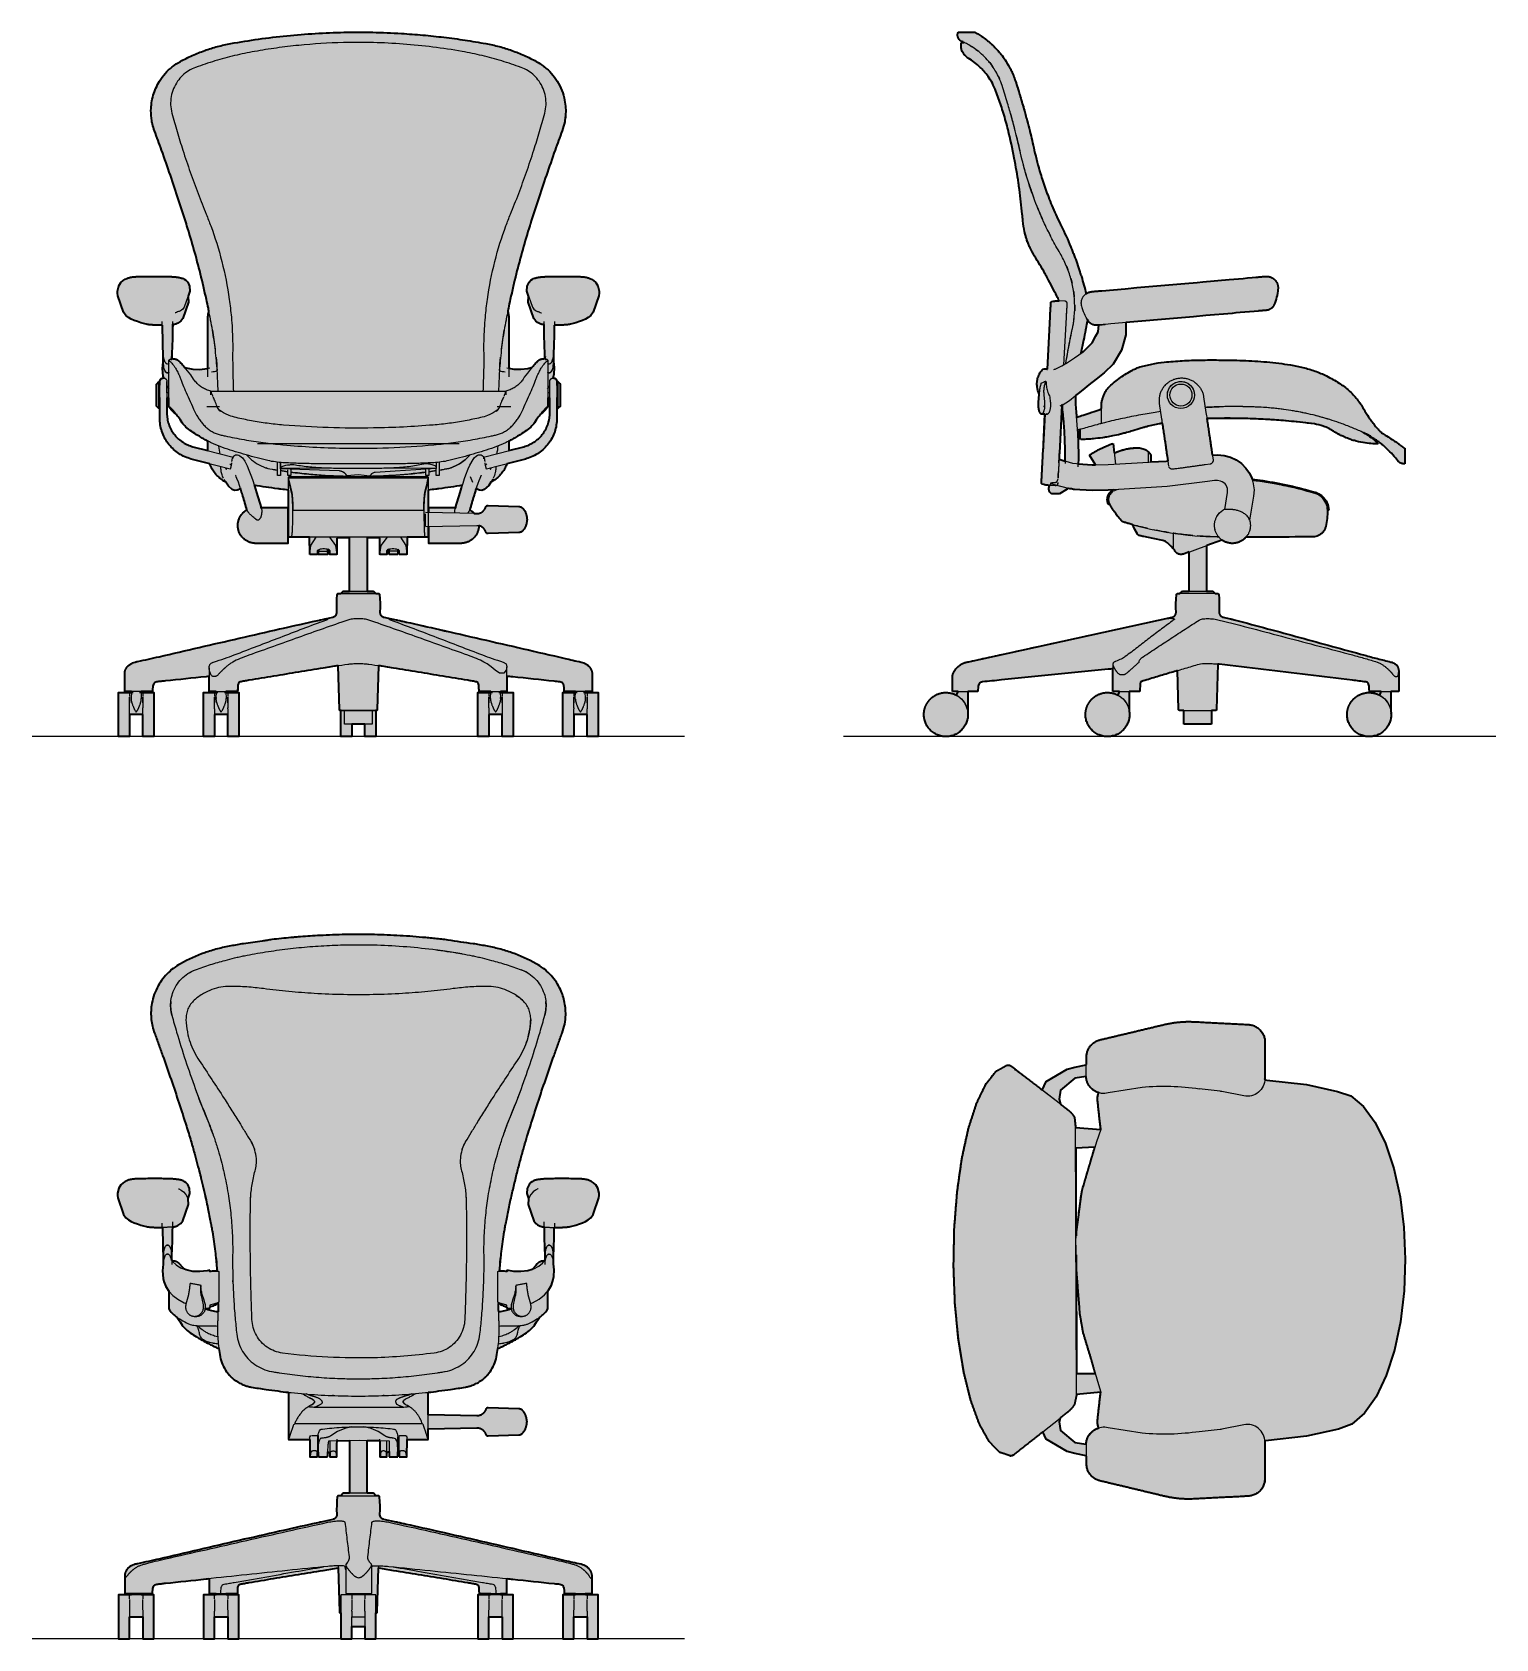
# Model space of a CAD drawing. Header units: millimetres. Extents: x 0 to 2114, y 0 to 2321.
import ezdxf

# ---------------------------------------------------------------- set-up
doc = ezdxf.new("R2010")
doc.units = ezdxf.units.MM
doc.layers.add('Blocks', color=7, linetype='Continuous')
doc.layers.add('Blocks$Fill', color=7, linetype='Continuous', true_color=0xffffff)
for name, color, linetype, lineweight, true_color in [('Blocks$Inner', 7, 'Continuous', 25, 0x007f00), ('Blocks$Outline', 7, 'Continuous', 35, 0xff3f3f), ('Groud', 7, 'Continuous', 25, 0x243775)]:
    doc.layers.add(name, color=color, linetype=linetype, lineweight=lineweight, true_color=true_color)

# ---------------------------------------------------------------- blocks, each defined once
blk = doc.blocks.new('Aeron Size C Office Chair Front')
at = {"layer": 'Blocks$Fill'}
h = blk.add_hatch(color=256, dxfattribs=at)
h.paths.add_polyline_path([(738.3, 968.5), (739.8, 967.4), (741.1, 966.3), (742.4, 965.2), (743.7, 964), (745, 962.8), (746.3, 961.6), (747.5, 960.4), (748.7, 959.1), (749.9, 957.8), (751, 956.5), (752.2, 955.1), (753.2, 953.8), (754.3, 952.4), (755.4, 950.9), (756.4, 949.5), (757.3, 948), (758.3, 946.5), (759.3, 944.9), (760.2, 943.3), (761.1, 941.6), (761.9, 940), (762.7, 938.3), (763.5, 936.6), (764.3, 934.9), (764.9, 933.2), (765.6, 931.5), (766.2, 929.8), (766.8, 928), (767.3, 926.2), (767.8, 924.4), (768.3, 922.6), (768.7, 920.8), (769.1, 919), (769.6, 916.3), (770, 913.5), (770.2, 910.8), (770.4, 908), (770.6, 905.2), (770.6, 902.4), (770.5, 899.6), (770.3, 896.8), (770.1, 894.6), (769.8, 892.4), (769.5, 890.2), (769.1, 888), (768.8, 886.4), (768.4, 884.7), (768, 883.1), (767.6, 881.5), (767.1, 879.8), (766.6, 878.2), (766.1, 876.6), (765.5, 875), (760.4, 861), (730.7, 775.3), (718.6, 737.7), (708.5, 703.5), (699.1, 668), (690.5, 631.4), (686.9, 614), (687.3, 612.8), (687.5, 611.9), (687.7, 611), (687.9, 610.1), (688.1, 609.2), (688.2, 608.2), (688.3, 607.3), (688.3, 606.3), (688.3, 605.8), (688.3, 532.1), (695.6, 530.8), (705.9, 530.5), (715.7, 531.7), (722.3, 533.7), (724.5, 536.4), (729.6, 541.9), (729.7, 542), (730.1, 542.4), (730.4, 542.7), (730.8, 543), (731.2, 543.3), (731.6, 543.6), (732, 543.8), (732.4, 544.1), (732.9, 544.3), (733.3, 544.5), (733.8, 544.7), (734.2, 544.9), (734.7, 545.1), (735.2, 545.2), (735.6, 545.3), (736.1, 545.4), (736.6, 545.5), (737.1, 545.6), (737.6, 545.6), (738.1, 545.6), (738.6, 545.6), (739, 545.6), (739.4, 545.6), (739.4, 545.6), (740.3, 546.8), (740.3, 552.9), (739.3, 595), (738, 595.1), (736.9, 595.3), (736.3, 595.4), (735.8, 595.5), (735.1, 595.7), (734.5, 595.9), (733.7, 596.1), (732.8, 596.5), (731.6, 597.1), (730.1, 598), (727.6, 600.1), (724.7, 603.9), (716.5, 627.4), (717, 635.9), (714.5, 643.1), (714.9, 650.6), (717.6, 656.1), (720.4, 659), (722.6, 660.6), (724.2, 661.4), (725.5, 662), (726.6, 662.3), (727.5, 662.6), (728.3, 662.8), (729, 663), (729.7, 663.1), (730.4, 663.3), (731.8, 663.5), (733.8, 663.7), (736.8, 664), (741.7, 664.3), (752.3, 664.6), (778, 664.6), (791.5, 664.3), (794.8, 664.1), (796.8, 663.9), (798.3, 663.7), (799.3, 663.6), (799.8, 663.5), (800.4, 663.4), (801, 663.2), (801.7, 663), (802.5, 662.8), (803.4, 662.5), (805.4, 661.7), (807.9, 660.5), (810.7, 658.7), (813.9, 655.9), (817.2, 651), (818.8, 643.5), (818.8, 640.2), (818.6, 636.8), (810.2, 612.8), (806.8, 608.3), (803.1, 605.3), (799.2, 603), (794.9, 601), (790.3, 599.3), (785.1, 597.6), (779.4, 596.1), (777.7, 595.6), (777, 595.5), (776.5, 595.4), (775.9, 595.3), (774.8, 595.1), (773.1, 594.9), (770.6, 594.6), (766.5, 594.4), (760.4, 594.2), (754.1, 594.2), (753, 552.3), (753, 541.5), (753.7, 533.1), (753.3, 523.4), (752.6, 519), (752.2, 518), (752.4, 518), (752.6, 518), (752.8, 518), (753, 518), (753.2, 518), (753.4, 518), (753.6, 517.9), (753.8, 517.9), (754, 517.8), (754.2, 517.8), (754.4, 517.7), (754.5, 517.6), (754.7, 517.6), (754.9, 517.5), (755.1, 517.4), (755.3, 517.3), (755.5, 517.2), (755.6, 517.1), (755.8, 517), (755.9, 516.8), (756.1, 516.7), (756.2, 516.6), (756.4, 516.4), (756.5, 516.3), (756.7, 516.1), (756.8, 515.9), (756.9, 515.8), (757, 515.6), (757.1, 515.4), (757.2, 515.3), (757.3, 515.1), (757.4, 514.9), (757.5, 514.7), (757.5, 514.5), (757.6, 514.3), (757.6, 514.1), (757.7, 513.9), (757.7, 513.7), (757.8, 513.5), (757.8, 513.3), (757.8, 513.1), (757.8, 512.9), (757.8, 512.9), (759.1, 512.9), (762.8, 509.2), (762.8, 493.3), (762.8, 477.4), (759.1, 473.7), (757.8, 473.7), (757.7, 456.8), (757.6, 454.4), (757.3, 452), (757, 449.6), (756.6, 447.2), (756, 444.9), (755.4, 442.5), (754.7, 440.2), (753.9, 438), (753, 435.7), (752, 433.5), (750.9, 431.4), (749.7, 429.2), (748.5, 427.2), (747.1, 425.1), (745.7, 423.2), (744.2, 421.3), (742.6, 419.4), (741, 417.6), (739.3, 415.9), (737.5, 414.3), (735.6, 412.7), (733.7, 411.2), (731.8, 409.8), (729.7, 408.4), (727.7, 407.2), (725.5, 406), (723.4, 404.9), (721.2, 403.9), (718.9, 403), (716.6, 402.2), (714.3, 401.4), (712.6, 400.9), (685.6, 393.8), (684.6, 391.2), (683.8, 389.5), (683, 387.8), (682.1, 386.1), (681.1, 384.5), (680, 382.9), (678.9, 381.4), (677.8, 379.9), (676.5, 378.4), (675.3, 377), (673.9, 375.7), (672.5, 374.4), (671.1, 373.1), (669.6, 372), (668.1, 370.9), (666.5, 369.8), (664.9, 368.8), (662.5, 367.4), (659.5, 362.8), (653, 356.8), (649.6, 355.5), (646.3, 355.7), (644.7, 356.2), (641.3, 358.4), (631.9, 327.5), (632.4, 327.3), (633.3, 326.8), (634.1, 326.2), (635, 325.6), (635.8, 324.9), (636.6, 324.3), (637.3, 323.5), (638, 322.8), (638.6, 322.2), (642.7, 322.1), (643.3, 322.1), (643.8, 322.2), (644.3, 322.2), (644.8, 322.3), (645.3, 322.4), (645.8, 322.5), (646.2, 322.6), (646.7, 322.8), (647.2, 323), (647.7, 323.2), (648.1, 323.4), (648.6, 323.6), (649, 323.8), (649.5, 324.1), (649.9, 324.4), (650.3, 324.7), (650.7, 325), (651.1, 325.3), (651.5, 325.7), (651.8, 326), (652.1, 326.4), (652.5, 326.8), (652.9, 327.3), (653.3, 327.8), (653.6, 328.3), (654, 328.8), (654.3, 329.4), (654.5, 329.9), (654.8, 330.5), (655, 331), (655.2, 331.6), (655.3, 331.7), (655.3, 331.8), (655.4, 331.9), (655.4, 332), (655.5, 332.2), (655.6, 332.3), (655.6, 332.4), (655.7, 332.5), (655.8, 332.6), (655.9, 332.7), (656, 332.8), (656.1, 332.9), (656.2, 333), (656.3, 333.1), (656.4, 333.1), (656.5, 333.2), (656.6, 333.3), (656.7, 333.4), (656.8, 333.4), (656.9, 333.5), (657.1, 333.5), (657.2, 333.6), (657.3, 333.6), (657.4, 333.7), (657.5, 333.7), (657.7, 333.7), (657.8, 333.8), (657.9, 333.8), (658.1, 333.8), (658.2, 333.8), (658.3, 333.8), (658.5, 333.8), (703.1, 332.2), (703.4, 332.2), (703.7, 332.2), (704, 332.2), (704.3, 332.1), (704.6, 332), (704.9, 332), (705.2, 331.9), (705.5, 331.8), (705.8, 331.7), (706.1, 331.5), (706.4, 331.4), (706.6, 331.3), (706.9, 331.1), (707.2, 330.9), (707.4, 330.8), (707.7, 330.6), (707.9, 330.4), (708.1, 330.2), (708.4, 330), (708.6, 329.7), (708.8, 329.5), (709.2, 329.1), (709.8, 328.3), (710.3, 327.5), (710.9, 326.6), (711.4, 325.8), (711.9, 324.9), (712.3, 324), (712.7, 323.1), (713.1, 322.2), (713.4, 321.3), (713.7, 320.3), (714, 319.4), (714.2, 318.4), (714.3, 317.4), (714.5, 316.4), (714.6, 315.5), (714.6, 314.5), (714.7, 313.5), (714.7, 312.9), (714.6, 311.9), (714.5, 310.9), (714.4, 309.9), (714.2, 309), (714, 308), (713.8, 307), (713.5, 306.1), (713.2, 305.1), (712.9, 304.2), (712.5, 303.3), (712, 302.4), (711.6, 301.5), (711.1, 300.7), (710.6, 299.8), (710, 299), (709.4, 298.2), (708.8, 297.5), (708.6, 297.3), (708.4, 297), (708.2, 296.8), (708, 296.6), (707.7, 296.4), (707.5, 296.2), (707.2, 296.1), (707, 295.9), (706.7, 295.7), (706.4, 295.6), (706.1, 295.4), (705.9, 295.3), (705.6, 295.2), (705.3, 295.1), (705, 295), (704.7, 294.9), (704.4, 294.9), (704.1, 294.8), (703.8, 294.8), (703.5, 294.8), (703.1, 294.7), (658.5, 293.2), (658.4, 293.2), (658.2, 293.2), (658.1, 293.2), (658, 293.2), (657.8, 293.2), (657.7, 293.2), (657.6, 293.3), (657.5, 293.3), (657.3, 293.3), (657.2, 293.4), (657.1, 293.4), (657, 293.5), (656.8, 293.5), (656.7, 293.6), (656.6, 293.7), (656.5, 293.7), (656.4, 293.8), (656.3, 293.9), (656.2, 294), (656.1, 294.1), (656, 294.2), (655.9, 294.3), (655.8, 294.4), (655.7, 294.5), (655.7, 294.6), (655.6, 294.7), (655.5, 294.8), (655.5, 294.9), (655.4, 295), (655.3, 295.1), (655.3, 295.3), (655.2, 295.4), (655.1, 295.8), (654.9, 296.4), (654.6, 296.9), (654.3, 297.5), (654, 298), (653.7, 298.5), (653.4, 299), (653, 299.5), (652.6, 300), (652.2, 300.5), (651.8, 300.9), (651.6, 301.2), (651.2, 301.5), (650.8, 301.9), (650.5, 302.2), (650, 302.5), (649.6, 302.8), (649.2, 303), (648.8, 303.3), (648.3, 303.5), (647.8, 303.7), (647.4, 303.9), (646.9, 304.1), (646.4, 304.3), (645.9, 304.4), (645.4, 304.5), (645.2, 304.6), (645.1, 302.6), (644.9, 301.6), (644.8, 300.6), (644.6, 299.6), (644.4, 298.5), (644.1, 297.6), (643.8, 296.6), (643.4, 295.6), (643, 294.6), (642.6, 293.7), (642.1, 292.8), (641.6, 291.9), (641.1, 291), (640.5, 290.1), (639.9, 289.3), (639.2, 288.5), (638.6, 287.7), (637.8, 286.9), (637.1, 286.2), (636.3, 285.5), (635.6, 284.8), (634.7, 284.2), (633.9, 283.6), (633, 283), (632.1, 282.5), (631.2, 282), (630.3, 281.5), (629.4, 281.1), (628.4, 280.7), (627.4, 280.4), (626.4, 280.1), (625.4, 279.8), (624.4, 279.6), (623.4, 279.4), (622.4, 279.3), (621.3, 279.2), (620.3, 279.1), (619.3, 279.1), (572.9, 279.1), (572.9, 303.4), (572.1, 303.4), (572.1, 288.4), (572.1, 288.4), (572.1, 288.4), (572.1, 288.4), (572.1, 288.4), (572.1, 288.4), (572.1, 288.4), (572.1, 288.4), (572.1, 288.4), (572.1, 288.3), (572.1, 288.3), (572.1, 288.3), (572.1, 288.3), (572.1, 288.3), (572.1, 288.3), (572.1, 288.3), (572.1, 288.3), (572.1, 288.3), (572.1, 288.3), (572.1, 288.3), (572.1, 288.3), (572.1, 288.3), (572.1, 288.3), (572.1, 288.3), (572.1, 288.3), (572.1, 288.3), (572.1, 288.3), (572.1, 288.3), (572.1, 288.3), (572.1, 288.3), (572, 288.3), (572, 288.3), (572, 288.3), (572, 288.3), (572, 288.3), (572, 288.3), (572, 288.3), (572, 288.3), (572, 288.2), (572, 288.2), (572, 288.2), (572, 288.2), (572, 288.2), (572, 288.2), (572, 288.2), (572, 288.2), (572, 288.2), (572, 288.2), (572, 288.2), (571.9, 288.2), (571.9, 288.2), (571.9, 288.2), (571.9, 288.2), (571.9, 288.2), (571.9, 288.2), (571.9, 288.2), (571.8, 288.2), (571.8, 288.2), (571.8, 288.1), (571.7, 288.1), (571.7, 288.1), (571.7, 288.1), (571.6, 288.1), (571.5, 288.1), (571.5, 288.1), (571.4, 288.1), (571.2, 288.1), (541.4, 288.1), (541.2, 263.6), (541.2, 263.5), (541.2, 263.4), (541.1, 263.3), (541.1, 263.3), (541.1, 263.2), (541.1, 263.2), (541.1, 263.2), (541.1, 263.2), (541.1, 263.1), (541.1, 263.1), (541.1, 263.1), (541.1, 263.1), (541.1, 263.1), (541.1, 263.1), (541.1, 263.1), (541.1, 263.1), (541.1, 263.1), (541.1, 263.1), (541.1, 263.1), (541.1, 263.1), (541.1, 263.1), (541.1, 263.1), (541.1, 263), (541.1, 263), (541.1, 263), (541.1, 263), (541.1, 263), (541, 263), (541, 263), (541, 263), (541, 263), (541, 263), (541, 263), (541, 263), (541, 263), (541, 263), (541, 263), (541, 263), (541, 263), (541, 263), (541, 263), (541, 263), (541, 263), (541, 263), (541, 263), (541, 263), (541, 263), (541, 263), (541, 263), (541, 263), (541, 263), (541, 263), (541, 263), (541, 263), (541, 263), (541, 263), (541, 263), (541, 263), (541, 263), (541, 263), (541, 263), (530.3, 263), (530.3, 267.7), (530.1, 268.5), (529.3, 269.3), (528.1, 269.9), (528.1, 268), (528.2, 263), (528.2, 263), (515.5, 263), (515.5, 268.1), (515.5, 270.3), (514.4, 269.9), (513.2, 269.3), (512.4, 268.5), (512.1, 267.7), (512.1, 263.6), (512.1, 263), (502.4, 263), (502.4, 263), (502.4, 263), (502.4, 263), (502.4, 263), (502.4, 263), (502.4, 263), (502.4, 263), (502.4, 263), (502.4, 263), (502.4, 263), (502.4, 263), (502.4, 263), (502.4, 263), (502.4, 263), (502.4, 263), (502.4, 263), (502.4, 263), (502.4, 263), (502.4, 263), (502.4, 263), (502.4, 263), (502.4, 263), (502.4, 263), (502.4, 263), (502.4, 263), (502.4, 263), (502.4, 263), (502.4, 263), (502.4, 263), (502.4, 263), (502.4, 263), (502.4, 263), (502.4, 263), (502.4, 263), (502.4, 263), (502.4, 263), (502.4, 263), (502.4, 263), (502.4, 263), (502.4, 263), (502.4, 263), (502.4, 263), (502.4, 263), (502.4, 263), (502.4, 263), (502.4, 263), (502.4, 263), (502.4, 263.1), (502.4, 263.1), (502.4, 263.1), (502.4, 263.1), (502.4, 263.1), (502.4, 263.1), (502.4, 263.1), (502.4, 263.1), (502.4, 263.1), (502.3, 263.1), (502.3, 263.1), (502.3, 263.1), (502.3, 263.1), (502.3, 263.1), (502.3, 263.1), (502.3, 263.1), (502.3, 263.2), (502.3, 263.2), (502.3, 263.2), (502.3, 263.2), (502.3, 263.3), (502.3, 263.3), (502.3, 263.4), (502.2, 263.5), (502.2, 263.5), (502.2, 263.6), (502, 286.5), (483.8, 287), (483.8, 210.2), (493, 210.2), (496.6, 206.7), (499.7, 206.7), (499.8, 206.7), (499.9, 206.7), (499.9, 206.7), (500, 206.7), (500.1, 206.7), (500.2, 206.6), (500.2, 206.6), (500.3, 206.6), (500.4, 206.6), (500.4, 206.6), (500.5, 206.5), (500.6, 206.5), (500.6, 206.5), (500.7, 206.4), (500.8, 206.4), (500.8, 206.3), (500.9, 206.3), (500.9, 206.2), (501, 206.2), (501, 206.1), (501.1, 206.1), (501.1, 206), (501.2, 206), (501.2, 205.9), (501.3, 205.9), (501.3, 205.8), (501.3, 205.7), (501.4, 205.7), (501.4, 205.6), (501.4, 205.5), (501.5, 205.5), (501.5, 205.4), (501.5, 205.3), (501.5, 205.3), (501.5, 205.2), (501.6, 205.1), (501.6, 205), (502.1, 199.3), (502.4, 192.9), (502.4, 186.4), (502.2, 179.9), (502.2, 179.6), (502.2, 179.3), (502.2, 179), (502.2, 178.7), (502.3, 178.5), (502.3, 178.2), (502.4, 177.9), (502.4, 177.6), (502.5, 177.4), (502.6, 177.1), (502.7, 176.8), (502.8, 176.6), (503, 176.3), (503.1, 176), (503.3, 175.8), (503.4, 175.6), (503.6, 175.3), (503.7, 175.1), (503.9, 174.9), (504.1, 174.7), (504.3, 174.5), (504.5, 174.3), (504.7, 174.1), (505, 173.9), (505.2, 173.7), (505.4, 173.6), (505.7, 173.4), (505.9, 173.3), (506.2, 173.2), (506.4, 173), (506.7, 172.9), (507, 172.8), (507.2, 172.7), (507.5, 172.7), (507.8, 172.6), (525.7, 168.6), (769.6, 112.9), (781, 110.3), (792.8, 107.7), (793.8, 107.4), (794.8, 107.1), (795.8, 106.8), (796.3, 106.6), (796.8, 106.4), (797.3, 106.2), (797.8, 106), (798.2, 105.8), (798.7, 105.6), (799.1, 105.3), (799.5, 105.1), (800, 104.9), (800.4, 104.6), (800.8, 104.4), (801.2, 104.1), (801.5, 103.8), (801.9, 103.5), (802.3, 103.2), (802.6, 102.9), (803, 102.6), (803.3, 102.3), (803.6, 102), (803.9, 101.7), (804.2, 101.4), (804.5, 101), (804.8, 100.7), (805.1, 100.4), (805.3, 100), (805.6, 99.7), (805.8, 99.3), (806, 99), (806.3, 98.6), (806.5, 98.3), (806.7, 97.9), (806.9, 97.6), (807.1, 97.2), (807.2, 96.8), (807.4, 96.5), (807.6, 96.1), (807.7, 95.7), (807.9, 95.4), (808, 95), (808.1, 94.6), (808.3, 94.1), (808.4, 93.7), (808.5, 93.5), (808.5, 93.1), (808.6, 92.7), (808.7, 92.3), (808.8, 91.9), (808.8, 91.5), (808.9, 91), (808.9, 90.6), (808.9, 90.2), (809, 89.8), (809, 89.5), (809, 89.1), (809, 88.8), (809, 65.3), (798.9, 65.3), (799, 63.6), (817.3, 63.6), (817.3, 0), (801.4, 0), (801.4, 31.8), (782.4, 31.8), (782.4, 0), (766.5, 0), (766.5, 63.6), (782.4, 63.6), (784.8, 63.6), (784.9, 65.3), (777.8, 65.3), (768.6, 65.3), (768.4, 69), (768.1, 72.7), (768, 72.9), (768, 73.1), (768, 73.3), (768, 73.5), (767.9, 73.7), (767.9, 73.9), (767.8, 74.1), (767.8, 74.3), (767.7, 74.4), (767.6, 74.6), (767.6, 74.8), (767.5, 75), (767.4, 75.2), (767.3, 75.4), (767.3, 75.5), (767.2, 75.7), (767.1, 75.9), (767, 76.1), (766.9, 76.2), (766.7, 76.4), (766.6, 76.5), (766.5, 76.7), (766.4, 76.8), (766.3, 77), (766.1, 77.1), (766, 77.3), (765.9, 77.4), (765.7, 77.5), (765.6, 77.7), (765.4, 77.8), (765.3, 77.9), (765.1, 78), (765, 78.1), (764.8, 78.2), (764.6, 78.3), (764.5, 78.4), (764.3, 78.5), (764.1, 78.5), (764, 78.6), (763.8, 78.7), (763.6, 78.8), (763.4, 78.8), (763.2, 78.9), (763.1, 78.9), (762.9, 78.9), (762.7, 79), (762.5, 79), (762.3, 79), (685.7, 87.1), (685.7, 65.3), (676.3, 65.3), (676.4, 63.6), (678.8, 63.6), (694.7, 63.6), (694.7, 0), (678.8, 0), (678.8, 31.8), (659.8, 31.8), (659.8, 0), (643.9, 0), (643.9, 63.6), (659.8, 63.6), (662.2, 63.6), (662.3, 65.3), (645.5, 65.3), (645.1, 72.7), (645.1, 73.1), (645.1, 73.5), (645, 73.9), (645, 74.3), (644.9, 74.6), (644.8, 75), (644.7, 75.4), (644.7, 75.5), (644.6, 75.7), (644.6, 75.9), (644.5, 76.1), (644.5, 76.2), (644.4, 76.4), (644.3, 76.5), (644.3, 76.7), (644.2, 76.8), (644.1, 77), (644.1, 77.1), (644, 77.3), (643.9, 77.4), (643.8, 77.5), (643.7, 77.7), (643.7, 77.8), (643.6, 77.9), (643.5, 78), (643.4, 78.1), (643.3, 78.2), (643.3, 78.3), (643.2, 78.3), (643.2, 78.3), (643.1, 78.4), (643.1, 78.4), (643, 78.5), (643, 78.5), (642.9, 78.5), (642.9, 78.6), (642.8, 78.6), (642.8, 78.7), (642.7, 78.7), (642.7, 78.7), (642.6, 78.8), (642.6, 78.8), (642.5, 78.8), (642.5, 78.8), (642.4, 78.9), (642.4, 78.9), (642.3, 78.9), (642.3, 78.9), (642.2, 78.9), (642.2, 79), (642.1, 79), (642.1, 79), (642, 79), (642, 79), (641.9, 79), (557.7, 93.1), (500.2, 102.4), (498.5, 38.9), (498.5, 38.8), (498.5, 38.8), (498.5, 38.7), (498.5, 38.7), (498.5, 38.6), (498.5, 38.6), (498.4, 38.5), (498.4, 38.5), (498.4, 38.5), (498.4, 38.4), (498.4, 38.4), (498.3, 38.3), (498.3, 38.3), (498.3, 38.2), (498.3, 38.2), (498.2, 38.2), (498.2, 38.1), (498.2, 38.1), (498.1, 38.1), (498.1, 38), (498.1, 38), (498, 38), (498, 37.9), (497.9, 37.9), (497.9, 37.9), (497.9, 37.9), (497.8, 37.8), (497.8, 37.8), (497.7, 37.8), (497.7, 37.8), (497.6, 37.8), (497.6, 37.8), (497.5, 37.8), (497.5, 37.7), (497.4, 37.7), (497.4, 37.7), (497.4, 37.7), (497.3, 37.7), (497.3, 37.7), (496.5, 37.7), (496.5, 0), (480.7, 0), (480.7, 18.1), (461.6, 18.1), (461.6, 0), (445.7, 0), (445.7, 37.7), (444.9, 37.7), (444.9, 37.7), (444.8, 37.7), (444.8, 37.7), (444.7, 37.7), (444.7, 37.8), (444.6, 37.8), (444.6, 37.8), (444.5, 37.8), (444.5, 37.8), (444.4, 37.8), (444.4, 37.9), (444.4, 37.9), (444.3, 37.9), (444.3, 37.9), (444.2, 38), (444.2, 38), (444.2, 38), (444.1, 38), (444.1, 38.1), (444.1, 38.1), (444, 38.1), (444, 38.2), (444, 38.2), (443.9, 38.3), (443.9, 38.3), (443.9, 38.3), (443.9, 38.4), (443.8, 38.4), (443.8, 38.5), (443.8, 38.5), (443.8, 38.6), (443.8, 38.6), (443.8, 38.7), (443.8, 38.7), (443.8, 38.8), (443.7, 38.8), (443.7, 38.9), (443.7, 38.9), (442.1, 102.4), (300.3, 79), (300.3, 79), (300.2, 79), (300.2, 79), (300.1, 79), (300.1, 79), (300, 78.9), (299.9, 78.9), (299.9, 78.9), (299.8, 78.9), (299.8, 78.9), (299.7, 78.8), (299.7, 78.8), (299.6, 78.8), (299.6, 78.8), (299.5, 78.7), (299.5, 78.7), (299.4, 78.7), (299.4, 78.6), (299.3, 78.6), (299.3, 78.5), (299.2, 78.5), (299.2, 78.5), (299.2, 78.4), (299.1, 78.4), (299.1, 78.3), (299, 78.3), (299, 78.3), (298.9, 78.2), (298.8, 78.1), (298.7, 78), (298.7, 77.9), (298.6, 77.8), (298.5, 77.7), (298.4, 77.5), (298.3, 77.4), (298.3, 77.3), (298.2, 77.1), (298.1, 77), (298, 76.8), (298, 76.7), (297.9, 76.5), (297.8, 76.4), (297.8, 76.2), (297.7, 76.1), (297.7, 75.9), (297.6, 75.7), (297.6, 75.5), (297.5, 75.4), (297.4, 75), (297.3, 74.6), (297.3, 74.3), (297.2, 73.9), (297.2, 73.5), (297.1, 73.1), (297.1, 72.7), (296.8, 65.3), (289.2, 65.3), (279.9, 65.3), (280, 63.6), (298.3, 63.6), (298.3, 0), (282.5, 0), (282.5, 31.8), (263.4, 31.8), (263.4, 0), (247.5, 0), (247.5, 63.6), (263.4, 63.6), (265.9, 63.6), (265.9, 65.3), (255.6, 65.3), (255.6, 87), (180, 79), (179.8, 79), (179.6, 79), (179.4, 78.9), (179.2, 78.9), (179.1, 78.9), (178.9, 78.8), (178.7, 78.8), (178.5, 78.7), (178.4, 78.6), (178.2, 78.5), (178, 78.5), (177.9, 78.4), (177.7, 78.3), (177.5, 78.2), (177.4, 78.1), (177.2, 78), (177.1, 77.9), (176.9, 77.8), (176.8, 77.7), (176.6, 77.5), (176.5, 77.4), (176.4, 77.3), (176.2, 77.1), (176.1, 77), (176, 76.8), (175.9, 76.7), (175.7, 76.5), (175.6, 76.4), (175.5, 76.2), (175.4, 76.1), (175.3, 75.9), (175.2, 75.7), (175.1, 75.5), (175, 75.4), (175, 75.2), (174.9, 75), (174.8, 74.8), (174.7, 74.6), (174.7, 74.5), (174.6, 74.3), (174.6, 74.1), (174.5, 73.9), (174.5, 73.7), (174.4, 73.5), (174.4, 73.3), (174.4, 73.1), (174.4, 72.9), (174.3, 72.7), (174, 69), (173.8, 65.3), (164.3, 65.3), (157.4, 65.3), (157.4, 63.6), (159.9, 63.6), (175.7, 63.6), (175.7, 0), (159.9, 0), (159.9, 31.8), (140.8, 31.8), (140.8, 0), (124.9, 0), (124.9, 63.6), (140.8, 63.6), (143.3, 63.6), (143.3, 65.3), (133.7, 65.3), (133.7, 91), (133.7, 91.3), (133.7, 91.6), (133.7, 91.9), (133.7, 92.2), (133.8, 92.5), (133.8, 92.9), (133.9, 93.3), (133.9, 93.6), (134, 94), (134.1, 94.3), (134.2, 94.7), (134.2, 94.8), (134.3, 95.2), (134.5, 95.6), (134.7, 96.3), (134.9, 96.6), (135, 97), (135.2, 97.3), (135.3, 97.7), (135.5, 98), (135.7, 98.3), (135.9, 98.7), (136.1, 99), (136.3, 99.3), (136.5, 99.6), (136.7, 99.9), (136.9, 100.3), (137.2, 100.6), (137.7, 101.2), (137.9, 101.5), (138.2, 101.8), (138.5, 102.1), (138.8, 102.4), (139.1, 102.7), (139.4, 103), (139.7, 103.2), (140.1, 103.5), (140.4, 103.8), (140.7, 104.1), (141.1, 104.3), (141.5, 104.6), (141.8, 104.8), (142.2, 105), (142.6, 105.3), (143, 105.5), (143.4, 105.7), (143.9, 105.9), (144.3, 106.1), (144.7, 106.3), (145.2, 106.5), (145.6, 106.6), (146.1, 106.8), (147, 107.1), (148, 107.4), (149, 107.7), (150.6, 108.1), (152.3, 108.4), (168.1, 111.9), (183.4, 115.3), (241.3, 128.7), (417, 168.7), (434.8, 172.7), (435.1, 172.8), (435.3, 172.8), (435.6, 172.9), (435.9, 173.1), (436.1, 173.2), (436.4, 173.3), (436.6, 173.5), (436.9, 173.6), (437.1, 173.8), (437.3, 173.9), (437.5, 174.1), (437.8, 174.3), (438, 174.5), (438.2, 174.7), (438.4, 174.9), (438.5, 175.1), (438.7, 175.4), (438.9, 175.6), (439, 175.9), (439.2, 176.1), (439.3, 176.4), (439.4, 176.6), (439.5, 176.9), (439.6, 177.1), (439.7, 177.4), (439.8, 177.7), (439.9, 178), (439.9, 178.2), (440, 178.5), (440, 178.8), (440.1, 179.1), (440.1, 179.4), (440.1, 179.7), (440.1, 179.9), (439.9, 185.7), (439.9, 192.1), (440.1, 198.6), (440.7, 205), (440.7, 205.1), (440.7, 205.2), (440.7, 205.2), (440.7, 205.3), (440.7, 205.4), (440.8, 205.4), (440.8, 205.5), (440.8, 205.6), (440.9, 205.7), (440.9, 205.7), (440.9, 205.8), (441, 205.8), (441, 205.9), (441, 206), (441.1, 206), (441.1, 206.1), (441.2, 206.1), (441.2, 206.2), (441.3, 206.2), (441.4, 206.3), (441.4, 206.3), (441.5, 206.4), (441.5, 206.4), (441.6, 206.4), (441.7, 206.5), (441.7, 206.5), (441.8, 206.5), (441.9, 206.6), (441.9, 206.6), (442, 206.6), (442.1, 206.6), (442.1, 206.6), (442.2, 206.7), (442.3, 206.7), (442.4, 206.7), (442.4, 206.7), (442.5, 206.7), (442.5, 206.7), (445.6, 206.7), (449.2, 210.2), (458.4, 210.2), (458.4, 286.9), (440.2, 286.4), (440, 263.6), (440, 263.5), (440, 263.4), (440, 263.4), (440, 263.3), (440, 263.3), (439.9, 263.2), (439.9, 263.2), (439.9, 263.2), (439.9, 263.2), (439.9, 263.1), (439.9, 263.1), (439.9, 263.1), (439.9, 263.1), (439.9, 263.1), (439.9, 263.1), (439.9, 263.1), (439.9, 263.1), (439.9, 263.1), (439.9, 263.1), (439.9, 263.1), (439.9, 263.1), (439.9, 263.1), (439.9, 263.1), (439.9, 263.1), (439.9, 263.1), (439.9, 263), (439.9, 263), (439.9, 263), (439.9, 263), (439.8, 263), (439.8, 263), (439.8, 263), (439.8, 263), (439.8, 263), (439.8, 263), (439.8, 263), (439.8, 263), (439.8, 263), (439.8, 263), (439.8, 263), (439.8, 263), (439.8, 263), (439.8, 263), (439.8, 263), (439.8, 263), (439.8, 263), (439.8, 263), (439.8, 263), (439.8, 263), (439.8, 263), (439.8, 263), (439.8, 263), (439.8, 263), (439.8, 263), (439.8, 263), (439.8, 263), (439.8, 263), (439.8, 263), (439.8, 263), (439.8, 263), (430.1, 263), (430.1, 263.6), (430.1, 267.7), (429.8, 268.5), (429.1, 269.3), (427.8, 269.9), (427.2, 270.1), (426.9, 264.7), (426.8, 263.6), (426.7, 263.1), (426.6, 263), (413.4, 263), (413.4, 263), (413.4, 263), (413.4, 263), (413.4, 263), (413.4, 263), (413.4, 263), (413.4, 263), (413.4, 263), (413.4, 263), (413.4, 263), (413.4, 263), (413.4, 263), (413.4, 263), (413.4, 263), (413.4, 263), (413.4, 263), (413.4, 263), (413.4, 263), (413.4, 263), (413.4, 263), (413.4, 263), (413.4, 263), (413.4, 263), (413.4, 263), (413.4, 263), (413.4, 263), (413.4, 263), (413.4, 263), (413.4, 263), (413.4, 263), (413.4, 263), (413.4, 263), (413.4, 263), (413.4, 263), (413.4, 263), (413.4, 263), (413.4, 263), (413.4, 263), (413.4, 263), (413.4, 263), (413.4, 263), (413.4, 263), (413.4, 263), (413.4, 263), (413.4, 263), (413.4, 263), (413.4, 263), (413.4, 263), (413.4, 263.1), (413.4, 263.1), (413.4, 263.1), (413.4, 263.1), (413.4, 263.1), (413.4, 263.1), (413.4, 263.1), (413.4, 263.1), (413.4, 263.1), (413.4, 263.2), (413.4, 263.2), (413.4, 263.2), (413.3, 263.3), (413.3, 263.4), (413.3, 263.6), (413.3, 264.1), (413.2, 266.2), (413.2, 268), (413.2, 269.4), (412.9, 269.3), (412.2, 268.5), (411.9, 267.7), (411.9, 263.6), (411.9, 263), (401.2, 263), (401.2, 263), (401.2, 263), (401.2, 263.1), (401.2, 263.1), (401.2, 263.1), (401.2, 263.1), (401.2, 263.1), (401.1, 263.1), (401.1, 263.1), (401.1, 263.2), (401.1, 263.2), (401.1, 263.2), (401.1, 263.2), (401.1, 263.2), (401.1, 263.3), (401.1, 263.3), (401.1, 263.3), (401.1, 263.3), (401.1, 263.4), (401.1, 263.4), (401, 263.5), (401, 263.6), (400.8, 288.1), (371, 288.1), (370.9, 288.1), (370.8, 288.1), (370.7, 288.1), (370.6, 288.1), (370.6, 288.1), (370.5, 288.1), (370.5, 288.1), (370.5, 288.1), (370.4, 288.2), (370.4, 288.2), (370.4, 288.2), (370.4, 288.2), (370.3, 288.2), (370.3, 288.2), (370.3, 288.2), (370.3, 288.2), (370.3, 288.2), (370.3, 288.2), (370.3, 288.2), (370.3, 288.2), (370.3, 288.2), (370.2, 288.2), (370.2, 288.2), (370.2, 288.2), (370.2, 288.2), (370.2, 288.2), (370.2, 288.2), (370.2, 288.2), (370.2, 288.3), (370.2, 288.3), (370.2, 288.3), (370.2, 288.3), (370.2, 288.3), (370.2, 288.3), (370.2, 288.3), (370.2, 288.3), (370.2, 288.3), (370.2, 288.3), (370.2, 288.3), (370.2, 288.3), (370.2, 288.3), (370.2, 288.3), (370.2, 288.3), (370.2, 288.3), (370.2, 288.3), (370.2, 288.3), (370.2, 288.3), (370.2, 288.3), (370.2, 288.3), (370.2, 288.3), (370.2, 288.3), (370.2, 288.3), (370.2, 288.3), (370.2, 288.3), (370.1, 288.3), (370.1, 288.3), (370.1, 288.3), (370.1, 288.4), (370.1, 288.4), (370.1, 288.4), (370.1, 288.4), (370.1, 288.4), (370.1, 288.4), (370.1, 288.4), (370.1, 356.1), (359.2, 357.4), (356.3, 357.8), (354.8, 358), (337.8, 360.3), (320.9, 362.9), (330.7, 330.9), (369.4, 330.9), (369.4, 305), (369.4, 279.1), (323, 279.1), (321.6, 279.1), (320.6, 279.2), (319.6, 279.3), (318.6, 279.5), (317.5, 279.7), (316.5, 279.9), (315.5, 280.2), (314.6, 280.5), (313.6, 280.8), (312.6, 281.2), (311.7, 281.7), (310.8, 282.1), (309.9, 282.6), (309, 283.2), (308.1, 283.8), (307.3, 284.4), (306.5, 285), (305.7, 285.7), (304.9, 286.4), (304.2, 287.1), (303.5, 287.9), (302.8, 288.7), (302.2, 289.5), (301.6, 290.4), (301, 291.2), (300.5, 292.1), (300, 293), (299.5, 293.9), (299.1, 294.9), (298.7, 295.9), (298.4, 296.8), (298.1, 297.8), (297.8, 298.8), (297.6, 299.8), (297.4, 300.8), (297.3, 301.9), (297.2, 302.9), (297.1, 303.9), (297.1, 305), (297.1, 305.1), (297.1, 306.2), (297.2, 307.2), (297.3, 308.2), (297.4, 309.2), (297.6, 310.3), (297.9, 311.3), (298.1, 312.3), (298.4, 313.3), (298.8, 314.2), (299.2, 315.2), (299.6, 316.1), (300.1, 317.1), (300.6, 318), (301.1, 318.9), (301.7, 319.7), (302.3, 320.6), (302.9, 321.4), (303.6, 322.2), (304.3, 322.9), (305, 323.7), (305.8, 324.4), (306.6, 325), (307.4, 325.7), (308.2, 326.3), (309.1, 326.8), (310, 327.4), (310.3, 327.5), (300.7, 358.8), (297.6, 356.2), (296, 355.7), (292.4, 355.5), (288.7, 357.1), (283.6, 361.7), (279.9, 367.4), (277, 369), (275.4, 370), (273.8, 371.1), (272.3, 372.2), (270.8, 373.4), (269.4, 374.6), (268, 375.9), (266.7, 377.3), (265.4, 378.7), (264.2, 380.2), (263.1, 381.7), (262, 383.2), (261, 384.8), (260, 386.4), (259.1, 388.1), (258.3, 389.8), (257.5, 391.6), (256.6, 393.8), (227.3, 401.6), (225, 402.4), (222.7, 403.2), (220.5, 404.2), (218.3, 405.2), (216.1, 406.3), (214, 407.5), (211.9, 408.8), (209.9, 410.2), (208, 411.6), (206.1, 413.1), (204.2, 414.7), (202.5, 416.4), (200.8, 418.1), (199.2, 419.9), (197.6, 421.8), (196.1, 423.7), (194.7, 425.7), (193.4, 427.7), (192.2, 429.8), (191, 431.9), (190, 434.1), (189, 436.3), (188.1, 438.6), (187.3, 440.9), (186.6, 443.2), (186, 445.5), (185.5, 447.9), (185.1, 450.3), (184.8, 452.7), (184.6, 455.1), (184.5, 457.5), (184.4, 459.2), (184.4, 473.7), (183.1, 473.7), (179.4, 477.4), (179.4, 493.3), (179.4, 509.2), (183.1, 512.9), (184.4, 512.9), (184.4, 513), (184.5, 513.2), (184.5, 513.4), (184.5, 513.6), (184.5, 513.8), (184.6, 514), (184.6, 514.2), (184.7, 514.4), (184.7, 514.6), (184.8, 514.8), (184.9, 515), (185, 515.2), (185.1, 515.4), (185.2, 515.5), (185.3, 515.7), (185.4, 515.9), (185.5, 516), (185.6, 516.2), (185.8, 516.3), (185.9, 516.5), (186.1, 516.6), (186.2, 516.8), (186.4, 516.9), (186.5, 517), (186.7, 517.1), (186.9, 517.2), (187, 517.4), (187.2, 517.4), (187.4, 517.5), (187.6, 517.6), (187.8, 517.7), (188, 517.8), (188.2, 517.8), (188.4, 517.9), (188.6, 517.9), (188.8, 517.9), (189, 518), (189.2, 518), (189.4, 518), (189.6, 518), (189.8, 518), (190, 518), (189.4, 520.5), (188.5, 531.7), (189.2, 541.1), (189.2, 552.3), (188.1, 594.2), (180.3, 594.2), (174.3, 594.4), (171, 594.7), (168.6, 594.9), (166.9, 595.2), (165.8, 595.4), (165.2, 595.5), (164.6, 595.6), (162.9, 596.1), (157.1, 597.6), (152, 599.3), (147.3, 601), (143.1, 603), (139.2, 605.3), (135.5, 608.3), (132.1, 612.8), (123.7, 636.8), (123.4, 640.2), (123.4, 643.5), (125, 651), (128.3, 655.9), (131.5, 658.7), (134.3, 660.5), (136.8, 661.7), (138.8, 662.5), (139.8, 662.8), (140.6, 663), (141.2, 663.2), (141.9, 663.4), (142.4, 663.5), (143, 663.6), (144, 663.7), (145.5, 663.9), (147.5, 664.1), (150.7, 664.3), (164.3, 664.6), (189.9, 664.6), (200.5, 664.3), (205.4, 664), (208.4, 663.7), (210.5, 663.5), (211.8, 663.3), (212.5, 663.1), (213.2, 663), (214, 662.8), (214.8, 662.6), (215.7, 662.3), (216.7, 662), (218, 661.4), (219.7, 660.6), (221.9, 659), (224.7, 656.1), (227.4, 650.6), (227.8, 643.1), (225.3, 635.9), (225.7, 627.4), (217.5, 603.9), (214.6, 600.1), (212.1, 598), (210.6, 597.1), (209.5, 596.5), (208.6, 596.1), (207.8, 595.9), (207.1, 595.7), (206.5, 595.5), (205.9, 595.4), (205.3, 595.3), (204.2, 595.1), (203.1, 595), (203, 595), (201.9, 552.9), (201.9, 546.8), (202.7, 545.6), (202.9, 545.6), (203.4, 545.6), (203.9, 545.6), (204.4, 545.6), (204.9, 545.6), (205.4, 545.5), (205.9, 545.5), (206.3, 545.4), (206.8, 545.3), (207.3, 545.1), (207.8, 545), (208.2, 544.8), (208.7, 544.6), (209.1, 544.4), (209.6, 544.2), (210, 544), (210.4, 543.7), (210.8, 543.4), (211.2, 543.2), (211.6, 542.9), (212, 542.5), (212.3, 542.2), (212.7, 541.9), (214.9, 539.5), (219.8, 534), (220, 533.7), (222.4, 532.8), (231.9, 530.8), (242.2, 530.4), (252.7, 531.7), (253.9, 532), (253.9, 606.8), (254, 607.7), (254.1, 608.7), (254.2, 609.6), (254.4, 610.5), (254.6, 611.4), (254.8, 612.3), (255.1, 613.2), (255.4, 614), (251.7, 631.4), (243.2, 668), (233.8, 703.5), (222.7, 740.7), (199.6, 810.8), (176.7, 875), (175.9, 877.4), (175.1, 879.8), (174.4, 882.3), (173.8, 884.7), (173.4, 886.4), (173.1, 888), (172.8, 889.4), (172.6, 891.3), (172.3, 893.1), (172.1, 895), (171.9, 896.8), (171.8, 898.7), (171.7, 900.6), (171.7, 902.4), (171.7, 904.3), (171.7, 907.1), (171.9, 909.8), (172.2, 912.6), (172.5, 915.4), (173, 918.1), (173.5, 920.8), (174.2, 923.5), (174.9, 926.2), (175.7, 928.9), (176.6, 931.5), (177.6, 934.1), (178.7, 936.6), (179.9, 939.2), (181.1, 941.6), (182.5, 944.1), (183.9, 946.5), (184.9, 948), (185.9, 949.5), (186.9, 950.9), (187.9, 952.4), (189, 953.8), (190.1, 955.1), (191.2, 956.5), (192.3, 957.8), (193.5, 959.1), (194.7, 960.4), (196, 961.6), (197.2, 962.8), (198.5, 964), (199.8, 965.2), (201.1, 966.3), (202.5, 967.4), (203.9, 968.5), (205.3, 969.5), (206.7, 970.5), (208.1, 971.5), (209.6, 972.4), (211.1, 973.4), (212.6, 974.3), (214.1, 975.1), (218.4, 977.4), (222.6, 979.6), (227, 981.7), (231.3, 983.7), (235.7, 985.6), (240.2, 987.5), (244.7, 989.2), (249.2, 990.9), (253.8, 992.4), (258.4, 993.9), (263, 995.3), (267.7, 996.6), (272.4, 997.8), (277.2, 998.9), (282, 1000), (286.9, 1000.9), (307, 1004.3), (327.2, 1007.4), (347.4, 1010), (367.8, 1012.2), (388.3, 1014.1), (408.9, 1015.5), (429.6, 1016.6), (450.3, 1017.2), (471.1, 1017.4), (491.9, 1017.2), (512.6, 1016.6), (533.3, 1015.5), (564.2, 1013.2), (594.8, 1010), (625.2, 1005.9), (655.4, 1000.9), (660.2, 1000), (665, 998.9), (669.8, 997.8), (674.5, 996.6), (679.2, 995.3), (683.9, 993.9), (688.5, 992.4), (693, 990.9), (697.6, 989.2), (702.1, 987.5), (706.5, 985.6), (710.9, 983.7), (715.3, 981.7), (719.6, 979.6), (723.9, 977.4), (728.1, 975.1), (730.8, 973.6), (732.1, 972.8), (733.4, 972), (734.6, 971.1), (735.9, 970.3), (737.1, 969.4)], flags=0)
h.paths.add_polyline_path([(621.3, 362.9), (604.5, 360.3), (587.5, 358), (586, 357.8), (583, 357.4), (572.1, 356.1), (572.1, 323.6), (572.9, 323.6), (572.9, 330.9), (611.6, 330.9)], flags=0)
h.paths.add_polyline_path([(734, 465.4), (731.4, 461.8), (725.6, 453.3), (725.4, 452.9), (725.1, 452.5), (724.8, 452.1), (724.5, 451.8), (724.2, 451.4), (723.9, 451), (723.2, 450.2), (722.5, 449.4), (721.8, 448.6), (721, 447.9), (720.1, 447.1), (719.2, 446.3), (718.3, 445.5), (717.3, 444.7), (716.3, 443.9), (714.1, 442.2), (711.7, 440.6), (707.1, 437.6), (702.1, 434.5), (696.6, 431.2), (693.7, 429.6), (688.3, 426.7), (688.3, 413), (711.9, 419.3), (713.9, 419.9), (715.8, 420.6), (717.6, 421.4), (719.5, 422.3), (721.3, 423.2), (723, 424.2), (724.8, 425.3), (726.4, 426.4), (728.1, 427.6), (729.6, 428.9), (731.2, 430.2), (732.6, 431.6), (734.1, 433), (735.4, 434.5), (736.7, 436.1), (737.9, 437.7), (739.1, 439.3), (740.2, 441), (741.2, 442.8), (742.2, 444.5), (743, 446.3), (743.8, 448.2), (744.6, 450.1), (745.2, 452), (745.8, 453.9), (746.3, 455.8), (746.7, 457.8), (747.1, 459.8), (747.3, 461.7), (747.5, 463.7), (747.6, 465.7), (747.6, 467.2), (747.6, 489.5), (744.7, 489.5), (744.7, 476.5), (744.7, 476.5), (744.7, 476.5), (744.7, 476.5), (744.7, 476.5), (744.7, 476.5), (744.7, 476.5), (744.7, 476.5), (744.7, 476.5), (744.7, 476.5), (744.7, 476.4), (744.7, 476.4), (744.7, 476.4), (744.7, 476.4), (744.7, 476.4), (744.7, 476.4), (744.7, 476.4), (744.7, 476.4), (744.6, 476.3), (744.6, 476.3), (744.6, 476.3), (744.6, 476.2), (744.6, 476.2), (744.6, 476.2), (744.5, 476.1), (744.5, 476), (744.4, 475.9), (744.4, 475.8), (744.2, 475.6), (744, 475.4), (743.8, 475.1), (743.4, 474.5), (742.8, 473.8), (741.3, 472.1), (739.2, 469.7), (739, 469.4), (738.7, 469.2), (738.4, 468.9), (737.8, 468.4), (737.2, 467.8), (736.5, 467.2), (735.7, 466.6), (734.9, 466)], flags=0)
h.paths.add_polyline_path([(194.6, 489.5), (194.6, 465.2), (194.8, 463.2), (195, 461.2), (195.3, 459.2), (195.6, 457.2), (196.1, 455.3), (196.6, 453.3), (197.2, 451.4), (197.9, 449.5), (198.6, 447.7), (199.4, 445.8), (200.3, 444), (201.3, 442.3), (202.4, 440.6), (203.5, 438.9), (204.6, 437.2), (205.9, 435.7), (207.2, 434.1), (208.6, 432.6), (210, 431.2), (211.5, 429.8), (213, 428.5), (214.6, 427.3), (216.2, 426.1), (217.9, 425), (219.7, 423.9), (221.4, 422.9), (223.3, 422), (225.1, 421.2), (227, 420.4), (228.9, 419.7), (230.8, 419.1), (232.2, 418.7), (253.9, 413), (253.9, 426.7), (248.5, 429.6), (245.6, 431.2), (240.2, 434.5), (235.1, 437.6), (232.8, 439.1), (230.5, 440.6), (228.2, 442.2), (226, 443.9), (225, 444.7), (224, 445.5), (223, 446.3), (222.1, 447.1), (221.3, 447.9), (220.5, 448.6), (219.7, 449.4), (219, 450.2), (218.3, 451), (218, 451.4), (217.7, 451.8), (217.4, 452.1), (217.1, 452.5), (216.9, 452.9), (216.6, 453.3), (210.8, 461.8), (208.2, 465.4), (207.3, 466), (206.5, 466.6), (205.8, 467.2), (205.1, 467.8), (204.4, 468.4), (203.8, 468.9), (203.5, 469.2), (203.3, 469.4), (203, 469.7), (200.9, 472.1), (199.4, 473.8), (198.9, 474.5), (198.4, 475.1), (198.2, 475.4), (198, 475.6), (197.9, 475.8), (197.8, 475.9), (197.8, 476), (197.7, 476.1), (197.7, 476.2), (197.6, 476.2), (197.6, 476.2), (197.6, 476.3), (197.6, 476.3), (197.6, 476.3), (197.6, 476.4), (197.6, 476.4), (197.6, 476.4), (197.6, 476.4), (197.6, 476.4), (197.6, 476.4), (197.6, 476.4), (197.6, 476.4), (197.6, 476.5), (197.5, 476.5), (197.5, 476.5), (197.5, 476.5), (197.5, 476.5), (197.5, 476.5), (197.5, 476.5), (197.5, 476.5), (197.5, 489.5)], flags=0)
at = {"layer": 'Blocks$Inner'}
for p, q in [((189.2, 540.6), (189.2, 553.4)), ((197.5, 476.5), (197.5, 543.9)), ((201.9, 553.4), (201.9, 545.1)), ((740.3, 553.4), (740.3, 545.1)), ((744.7, 543.9), (744.7, 476.5)), ((753, 540.6), (753, 553.4)), ((194.6, 506.7), (197.4, 502.2)), ((194.6, 497.1), (197.8, 497.1)), ((197.8, 489.5), (194.6, 489.5)), ((258.1, 493.7), (258.1, 498.8)), ((258.2, 499.1), (684, 499.1)), ((684.1, 498.8), (684.1, 493.7)), ((744.4, 497.1), (747.6, 497.1)), ((747.6, 489.5), (744.4, 489.5)), ((252.2, 476.6), (270.5, 476.6)), ((671.7, 476.6), (691.4, 476.6)), ((253.9, 412.5), (253.9, 426.8)), ((616.7, 422.9), (325.5, 422.9)), ((688.3, 426.8), (688.3, 412.5)), ((286, 392.5), (287, 393.9)), ((287.8, 393.5), (287.6, 392.5)), ((370.1, 372.6), (370.1, 374.5)), ((370.1, 288.4), (370.1, 372.7)), ((370.4, 373.5), (571.8, 373.5)), ((515.1, 394), (427.2, 394)), ((446.4, 383.2), (448.8, 382.3)), ((449.7, 381.9), (451, 381)), ((572.1, 374.5), (572.1, 372.6)), ((572.1, 372.7), (572.1, 288.4)), ((632.5, 375.7), (636.1, 367.6)), ((654.6, 392.5), (654.4, 393.5)), ((655.3, 393.9), (656.3, 392.5)), ((370.2, 356.1), (359.2, 357.4)), ((583, 357.4), (572.1, 356.1)), ((376.5, 326.9), (376.4, 326.9)), ((565.8, 326.9), (565.7, 326.9)), ((568.2, 303.8), (568.2, 321.8)), ((571.2, 288.1), (371, 288.1)), ((440.2, 286.4), (458.4, 286.9)), ((458.4, 210.2), (458.4, 288.1)), ((483.7, 287), (502, 286.5)), ((483.8, 288.3), (483.8, 210.2)), ((413.2, 269.6), (413.2, 268)), ((414.3, 267.8), (425.9, 267.8)), ((515.5, 268.1), (527.8, 268.1)), ((528.1, 269.9), (528.1, 268)), ((140.8, 63.6), (145.7, 63.6)), ((143.3, 65.3), (142.9, 54.4)), ((157.4, 65.3), (157.7, 54.4)), ((159.9, 63.6), (159.9, 57.7)), ((263.4, 63.6), (268.3, 63.6)), ((265.9, 65.3), (265.5, 54.4)), ((279.9, 65.3), (280.3, 54.4)), ((659.8, 63.6), (664.7, 63.6)), ((661.9, 54.4), (662.3, 65.3)), ((676.7, 54.4), (676.3, 65.3)), ((678.8, 63.6), (678.8, 57.7)), ((782.4, 63.6), (787.2, 63.6)), ((784.5, 54.4), (784.9, 65.3)), ((799.3, 54.4), (798.9, 65.3)), ((140.8, 40.1), (140.8, 41.6)), ((159.9, 40.1), (159.9, 41.6)), ((159.9, 31.8), (159.9, 40)), ((263.4, 40.1), (263.4, 41.6)), ((282.5, 40.1), (282.5, 41.6)), ((659.8, 41.6), (659.8, 40.1)), ((659.8, 40), (659.8, 31.8)), ((678.8, 41.6), (678.8, 40.1)), ((782.4, 41.6), (782.4, 40.1)), ((801.4, 41.6), (801.4, 40.1))]:
    blk.add_line(p, q, dxfattribs=at)
for points in [[(188.3, 594.2), (187.5, 594.2), (186.7, 594.1), (185.9, 594.1), (185.1, 594.1), (184.3, 594.1), (183.5, 594.2), (182.7, 594.2), (181.9, 594.2), (181.1, 594.2), (180.3, 594.2), (179.5, 594.2), (178.7, 594.3), (177.9, 594.3), (177.2, 594.3), (176.4, 594.3), (175.7, 594.4), (175, 594.4), (174.3, 594.4), (173.6, 594.5), (172.9, 594.5), (172.2, 594.6), (171.6, 594.6), (171, 594.7), (170.3, 594.7), (169.7, 594.8), (169.1, 594.9), (168.6, 594.9), (168, 595), (167.4, 595.1), (166.9, 595.2), (166.3, 595.3), (165.8, 595.4), (165.2, 595.5), (164.6, 595.6), (164.6, 595.6), (162.9, 596.1), (157.1, 597.6), (152, 599.3), (147.3, 601), (143.1, 603), (139.2, 605.3), (135.5, 608.3), (132.1, 612.8), (123.7, 636.8), (123.4, 640.2), (123.4, 643.5), (125, 651), (128.3, 655.9), (131.5, 658.7), (134.3, 660.5), (136.8, 661.7), (138.8, 662.5), (139.8, 662.8), (140.6, 663), (141.2, 663.2), (141.9, 663.4), (142.4, 663.5), (143, 663.6), (143.5, 663.6), (144, 663.7), (144.5, 663.8), (145, 663.9), (145.5, 663.9), (146, 664), (146.5, 664), (147, 664.1), (147.5, 664.1), (148, 664.1), (148.5, 664.2), (149.1, 664.2), (149.6, 664.2), (150.2, 664.3), (150.7, 664.3), (151.3, 664.3), (151.9, 664.3), (152.5, 664.4), (153.1, 664.4), (153.1, 664.4), (155.9, 664.5), (158.7, 664.5), (161.4, 664.6), (164.3, 664.6), (167.1, 664.7), (169.9, 664.7), (172.8, 664.7), (175.7, 664.7), (178.5, 664.7), (181.4, 664.7), (184.3, 664.7), (187.1, 664.7), (189.9, 664.6), (192.7, 664.6), (194.9, 664.5), (195.1, 664.5), (196, 664.5), (196.9, 664.5), (197.8, 664.4), (198.7, 664.4), (199.6, 664.4), (200.5, 664.3), (201.4, 664.3), (202.2, 664.2), (203, 664.2), (203.9, 664.1), (204.7, 664.1), (205.4, 664), (206.2, 664), (206.9, 663.9), (207.7, 663.8), (208.4, 663.7), (209.1, 663.7), (209.8, 663.6), (210.5, 663.5), (211.1, 663.4), (211.8, 663.3), (212.5, 663.1), (213.2, 663), (214, 662.8), (214.8, 662.6), (215.7, 662.3), (216.7, 662), (218, 661.4), (219.7, 660.6), (221.9, 659), (224.7, 656.1), (227.4, 650.6), (227.8, 643.1), (219.8, 620.3), (217.6, 617.3), (215.7, 615.7), (214.2, 614.9), (213.1, 614.4), (212.2, 614), (211.5, 613.8), (210.1, 613.4), (208.3, 612.7), (207.1, 612.2), (206.7, 612)], [(753.9, 594.2), (754.7, 594.2), (755.5, 594.1), (756.3, 594.1), (757.2, 594.1), (758, 594.1), (758.8, 594.2), (759.6, 594.2), (760.4, 594.2), (761.2, 594.2), (762, 594.2), (762.8, 594.2), (763.5, 594.3), (764.3, 594.3), (765, 594.3), (765.8, 594.3), (766.5, 594.4), (767.2, 594.4), (768, 594.4), (768.6, 594.5), (769.3, 594.5), (770, 594.6), (770.6, 594.6), (771.3, 594.7), (771.9, 594.7), (772.5, 594.8), (773.1, 594.9), (773.7, 594.9), (774.2, 595), (774.8, 595.1), (775.4, 595.2), (775.9, 595.3), (776.5, 595.4), (777, 595.5), (777.7, 595.6), (777.7, 595.6), (779.4, 596.1), (785.1, 597.6), (790.3, 599.3), (794.9, 601), (799.2, 603), (803.1, 605.3), (806.8, 608.3), (810.2, 612.8), (818.6, 636.8), (818.8, 640.2), (818.8, 643.5), (817.2, 651), (813.9, 655.9), (810.7, 658.7), (807.9, 660.5), (805.4, 661.7), (803.4, 662.5), (802.5, 662.8), (801.7, 663), (801, 663.2), (800.4, 663.4), (799.8, 663.5), (799.3, 663.6), (798.8, 663.6), (798.3, 663.7), (797.8, 663.8), (797.3, 663.9), (796.8, 663.9), (796.3, 664), (795.8, 664), (795.3, 664.1), (794.8, 664.1), (794.2, 664.1), (793.7, 664.2), (793.2, 664.2), (792.6, 664.2), (792.1, 664.3), (791.5, 664.3), (790.9, 664.3), (790.3, 664.3), (789.8, 664.4), (789.2, 664.4), (789.1, 664.4), (786.3, 664.5), (783.6, 664.5), (780.8, 664.6), (778, 664.6), (775.1, 664.7), (772.3, 664.7), (769.4, 664.7), (766.6, 664.7), (763.7, 664.7), (760.8, 664.7), (758, 664.7), (755.1, 664.7), (752.3, 664.6), (749.5, 664.6), (747.3, 664.5), (747.2, 664.5), (746.2, 664.5), (745.3, 664.5), (744.4, 664.4), (743.5, 664.4), (742.6, 664.4), (741.7, 664.3), (740.9, 664.3), (740, 664.2), (739.2, 664.2), (738.4, 664.1), (737.6, 664.1), (736.8, 664), (736, 664), (735.3, 663.9), (734.6, 663.8), (733.8, 663.7), (733.1, 663.7), (732.4, 663.6), (731.8, 663.5), (731.1, 663.4), (730.4, 663.3), (729.7, 663.1), (729, 663), (728.3, 662.8), (727.5, 662.6), (726.6, 662.3), (725.5, 662), (724.2, 661.4), (722.6, 660.6), (720.4, 659), (717.6, 656.1), (714.9, 650.6), (714.5, 643.1), (722.4, 620.3), (724.7, 617.3), (726.6, 615.7), (728, 614.9), (729.1, 614.4), (730, 614), (730.7, 613.8), (732.1, 613.4), (733.9, 612.7), (735.1, 612.2), (735.5, 612)], [(225.3, 635.9), (225.7, 627.4), (217.5, 603.9), (214.6, 600.1), (212.1, 598), (210.6, 597.1), (209.5, 596.5), (208.6, 596.1), (207.8, 595.9), (207.1, 595.7), (206.5, 595.5), (205.9, 595.4), (205.3, 595.3), (204.8, 595.2), (204.2, 595.1), (203.7, 595), (203.1, 595), (202.5, 594.9), (201.9, 594.8)], [(717, 635.9), (716.5, 627.4), (724.7, 603.9), (727.6, 600.1), (730.1, 598), (731.6, 597.1), (732.8, 596.5), (733.7, 596.1), (734.5, 595.9), (735.1, 595.7), (735.8, 595.5), (736.3, 595.4), (736.9, 595.3), (737.5, 595.2), (738, 595.1), (738.6, 595), (739.1, 595), (739.7, 594.9), (740.3, 594.8)], [(253.9, 519.5), (253.9, 605.3), (253.9, 605.8), (253.9, 606.8), (254, 607.7), (254.1, 608.7), (254.2, 609.6), (254.4, 610.5), (254.6, 611.4), (254.8, 612.3), (255.1, 613.2), (255.4, 614)], [(686.9, 614), (687.3, 612.8), (687.5, 611.9), (687.7, 611), (687.9, 610.1), (688.1, 609.2), (688.2, 608.2), (688.3, 607.3), (688.3, 606.3), (688.3, 605.8), (688.3, 605.3), (688.3, 519.5)], [(189.2, 552.3), (188.9, 564.4), (188.6, 573.9), (188.3, 588.7), (188, 599.3)], [(201.9, 552.3), (202.2, 564.4), (202.5, 573.9), (202.8, 588.7), (203.1, 599.3)], [(739.1, 599.3), (739.4, 589.5), (739.6, 579.8), (740, 565.5), (740.4, 552.3)], [(754.2, 599.3), (754, 589.5), (753.8, 579.8), (753.4, 565.5), (753, 552.3)], [(189.5, 545.5), (188.5, 531.7), (189.4, 520.5), (190.1, 517.2)], [(258.1, 499), (256.5, 499.4), (255, 499.8), (253.4, 500.4), (251.9, 501), (250.4, 501.6), (248.9, 502.3), (247.4, 503.1), (246, 503.9), (244.6, 504.8), (243.3, 505.7), (242, 506.7), (240.7, 507.7), (239.5, 508.8), (238.3, 510), (237.2, 511.2), (236.1, 512.4), (235.1, 513.7), (234.1, 515), (233.2, 516.2), (229, 522.3), (224.5, 528.2), (219.8, 534), (214.9, 539.5), (212.7, 541.9), (212.3, 542.2), (212, 542.5), (211.6, 542.9), (211.2, 543.2), (210.8, 543.4), (210.4, 543.7), (210, 544), (209.6, 544.2), (209.1, 544.4), (208.7, 544.6), (208.2, 544.8), (207.8, 545), (207.3, 545.1), (206.8, 545.3), (206.3, 545.4), (205.9, 545.5), (205.4, 545.5), (204.9, 545.6), (204.4, 545.6), (203.9, 545.6), (203.4, 545.6), (202.9, 545.6), (202.4, 545.6), (201.9, 545.5), (201.5, 545.4), (201, 545.3), (200.5, 545.2), (200, 545), (199.6, 544.9), (199.1, 544.7), (198.7, 544.5), (198.2, 544.3), (197.8, 544.1), (197.6, 543.9)], [(200.9, 548.8), (200.9, 548.7), (201.5, 547.4), (202.7, 545.6)], [(219.7, 533.9), (222.4, 532.8), (231.9, 530.8), (242.2, 530.4), (252.7, 531.7), (256.6, 532.6)], [(744.6, 543.9), (744.2, 544.2), (743.8, 544.4), (743.3, 544.6), (742.9, 544.8), (742.4, 545), (741.9, 545.1), (741.5, 545.2), (741, 545.4), (740.5, 545.5), (740, 545.5), (739.5, 545.6), (739, 545.6), (738.6, 545.6), (738.1, 545.6), (737.6, 545.6), (737.1, 545.6), (736.6, 545.5), (736.1, 545.4), (735.6, 545.3), (735.2, 545.2), (734.7, 545.1), (734.2, 544.9), (733.8, 544.7), (733.3, 544.5), (732.9, 544.3), (732.4, 544.1), (732, 543.8), (731.6, 543.6), (731.2, 543.3), (730.8, 543), (730.4, 542.7), (730.1, 542.4), (729.7, 542), (729.6, 541.9), (724.5, 536.4), (719.7, 530.7), (715.2, 524.9), (710.8, 518.9), (709, 516.2), (708.1, 514.9), (707.1, 513.6), (706.1, 512.3), (705, 511.1), (703.8, 509.9), (702.7, 508.8), (701.4, 507.7), (700.2, 506.6), (698.8, 505.6), (697.5, 504.7), (696.1, 503.8), (694.7, 503), (693.2, 502.3), (691.8, 501.6), (690.3, 500.9), (688.7, 500.3), (687.2, 499.8), (685.6, 499.3), (684.1, 499)], [(685.6, 532.6), (695.6, 530.8), (705.9, 530.5), (715.7, 531.7), (722.5, 533.8)], [(739.4, 545.6), (740.4, 546.9), (741.2, 548.5), (741.4, 548.8), (741.2, 548.3)], [(752, 517.3), (752.6, 519), (753.3, 523.4), (753.7, 533.1), (752.7, 545.5)], [(184.4, 489.8), (184.4, 473.7), (183.1, 473.7), (179.4, 477.4), (179.4, 493.3), (179.4, 509.2), (183.1, 512.9)], [(183.1, 473.7), (183.1, 493.3), (183.1, 512.9), (184.4, 512.9)], [(285.9, 386), (229.6, 400.9), (227.3, 401.6), (225, 402.4), (222.7, 403.2), (220.5, 404.2), (218.3, 405.2), (216.1, 406.3), (214, 407.5), (211.9, 408.8), (209.9, 410.2), (208, 411.6), (206.1, 413.1), (204.2, 414.7), (202.5, 416.4), (200.8, 418.1), (199.2, 419.9), (197.6, 421.8), (196.1, 423.7), (194.7, 425.7), (193.4, 427.7), (192.2, 429.8), (191, 431.9), (190, 434.1), (189, 436.3), (188.1, 438.6), (187.3, 440.9), (186.6, 443.2), (186, 445.5), (185.5, 447.9), (185.1, 450.3), (184.8, 452.7), (184.6, 455.1), (184.5, 457.5), (184.4, 459.2), (184.4, 467.2), (184.4, 489.8), (184.4, 490.9), (184.4, 491.9), (184.4, 493), (184.4, 494), (184.4, 495.1), (184.4, 496.1), (184.4, 497.1), (184.4, 498), (184.4, 499), (184.4, 499.9), (184.4, 500.8), (184.4, 501.7), (184.4, 502.6), (184.4, 503.4), (184.4, 504.2), (184.4, 505), (184.4, 505.8), (184.4, 506.5), (184.4, 507.2), (184.4, 507.8), (184.4, 508.4), (184.4, 509), (184.4, 509.6), (184.4, 510.1), (184.4, 510.5), (184.4, 510.9), (184.4, 511.3), (184.4, 511.7), (184.4, 512), (184.4, 512.2), (184.4, 512.5), (184.4, 512.6), (184.4, 512.8), (184.4, 512.9), (184.4, 512.9), (184.4, 513), (184.5, 513.2), (184.5, 513.4), (184.5, 513.6), (184.5, 513.8), (184.6, 514), (184.6, 514.2), (184.7, 514.4), (184.7, 514.6), (184.8, 514.8), (184.9, 515), (185, 515.2), (185.1, 515.4), (185.2, 515.5), (185.3, 515.7), (185.4, 515.9), (185.5, 516), (185.6, 516.2), (185.8, 516.3), (185.9, 516.5), (186.1, 516.6), (186.2, 516.8), (186.4, 516.9), (186.5, 517), (186.7, 517.1), (186.9, 517.2), (187, 517.4), (187.2, 517.4), (187.4, 517.5), (187.6, 517.6), (187.8, 517.7), (188, 517.8), (188.2, 517.8), (188.4, 517.9), (188.6, 517.9), (188.8, 517.9), (189, 518), (189.2, 518), (189.4, 518), (189.6, 518), (189.8, 518), (190, 518), (190.2, 518), (190.4, 517.9), (190.6, 517.9), (190.8, 517.8), (191, 517.8), (191.2, 517.7), (191.4, 517.6), (191.6, 517.6), (191.7, 517.5), (191.9, 517.4), (192.1, 517.3), (192.3, 517.2), (192.4, 517.1), (192.6, 517), (192.8, 516.8), (192.9, 516.7), (193.1, 516.6), (193.2, 516.4), (193.3, 516.3), (193.5, 516.1), (193.6, 515.9), (193.7, 515.8), (193.8, 515.6), (193.9, 515.4), (194, 515.3), (194.1, 515.1), (194.2, 514.9), (194.3, 514.7), (194.3, 514.5), (194.4, 514.3), (194.5, 514.1), (194.5, 513.9), (194.5, 513.7), (194.6, 513.5), (194.6, 513.3), (194.6, 513.1), (194.6, 512.9), (194.6, 512.9)], [(184.4, 512.9), (184.4, 510.2), (184.4, 512.1)], [(184.4, 512.1), (184.4, 511.8), (184.4, 511.5), (184.4, 511.1), (184.4, 510.7), (184.4, 510.2), (184.4, 509.7), (184.4, 509.2), (184.4, 508.6), (184.4, 508), (184.4, 507.4)], [(194.6, 496.7), (194.6, 497.7), (194.6, 498.6), (194.6, 499.6), (194.6, 500.5), (194.6, 501.4), (194.6, 502.3), (194.6, 503.1), (194.6, 503.9), (194.6, 504.7), (194.6, 505.5), (194.6, 506.2), (194.6, 506.9), (194.6, 507.6), (194.6, 508.2), (194.6, 508.8), (194.6, 509.4), (194.6, 509.9), (194.6, 510.4), (194.6, 510.8), (194.6, 511.2), (194.6, 511.6), (194.6, 511.9), (194.6, 512.1), (194.6, 512.4), (194.6, 512.6), (194.6, 512.7), (194.6, 512.8), (194.6, 512.9), (194.6, 512.8), (194.6, 512.7), (194.6, 512.6), (194.6, 512.4), (194.6, 512.1), (194.6, 511.9), (194.6, 511.5), (194.6, 511.2), (194.6, 510.8), (194.6, 510.3), (194.6, 509.9), (194.6, 509.3), (194.6, 508.8), (194.6, 508.2), (194.6, 507.6), (194.6, 506.9), (194.6, 506.2), (194.6, 505.5), (194.6, 504.7), (194.6, 503.9), (194.6, 503.1), (194.6, 502.2), (194.6, 501.4), (194.6, 500.5), (194.6, 499.5), (194.6, 498.6), (194.6, 497.6), (194.6, 496.6), (194.6, 495.6), (194.6, 494.6), (194.6, 493.6), (194.6, 492.6), (194.6, 491.5), (194.6, 490.4), (194.6, 489.8), (194.6, 467.2), (194.6, 465.2), (194.8, 463.2), (195, 461.2), (195.3, 459.2), (195.6, 457.2), (196.1, 455.3), (196.6, 453.3), (197.2, 451.4), (197.9, 449.5), (198.6, 447.7), (199.4, 445.8), (200.3, 444), (201.3, 442.3), (202.4, 440.6), (203.5, 438.9), (204.6, 437.2), (205.9, 435.7), (207.2, 434.1), (208.6, 432.6), (210, 431.2), (211.5, 429.8), (213, 428.5), (214.6, 427.3), (216.2, 426.1), (217.9, 425), (219.7, 423.9), (221.4, 422.9), (223.3, 422), (225.1, 421.2), (227, 420.4), (228.9, 419.7), (230.8, 419.1), (232.2, 418.7), (290.1, 403.4)], [(652.1, 403.4), (710, 418.7), (711.9, 419.3), (713.9, 419.9), (715.8, 420.6), (717.6, 421.4), (719.5, 422.3), (721.3, 423.2), (723, 424.2), (724.8, 425.3), (726.4, 426.4), (728.1, 427.6), (729.6, 428.9), (731.2, 430.2), (732.6, 431.6), (734.1, 433), (735.4, 434.5), (736.7, 436.1), (737.9, 437.7), (739.1, 439.3), (740.2, 441), (741.2, 442.8), (742.2, 444.5), (743, 446.3), (743.8, 448.2), (744.6, 450.1), (745.2, 452), (745.8, 453.9), (746.3, 455.8), (746.7, 457.8), (747.1, 459.8), (747.3, 461.7), (747.5, 463.7), (747.6, 465.7), (747.6, 467.2), (747.6, 489.8), (747.6, 490.9), (747.6, 491.9), (747.6, 493), (747.6, 494), (747.6, 495.1), (747.6, 496.1), (747.6, 497.1), (747.6, 498), (747.6, 499), (747.6, 499.9), (747.6, 500.8), (747.6, 501.7), (747.6, 502.6), (747.6, 503.4), (747.6, 504.2), (747.6, 505), (747.6, 505.8), (747.6, 506.5), (747.6, 507.2), (747.6, 507.8), (747.6, 508.4), (747.6, 509), (747.6, 509.6), (747.6, 510.1), (747.6, 510.5), (747.6, 510.9), (747.6, 511.3), (747.6, 511.7), (747.6, 512), (747.6, 512.2), (747.6, 512.5), (747.6, 512.6), (747.6, 512.8), (747.6, 512.9), (747.6, 512.9), (747.6, 513), (747.6, 513.2), (747.7, 513.4), (747.7, 513.6), (747.7, 513.8), (747.8, 514), (747.8, 514.2), (747.9, 514.4), (747.9, 514.6), (748, 514.8), (748.1, 515), (748.2, 515.2), (748.3, 515.4), (748.4, 515.5), (748.5, 515.7), (748.6, 515.9), (748.7, 516), (748.8, 516.2), (749, 516.3), (749.1, 516.5), (749.2, 516.6), (749.4, 516.8), (749.6, 516.9), (749.7, 517), (749.9, 517.1), (750.1, 517.2), (750.2, 517.4), (750.4, 517.4), (750.6, 517.5), (750.8, 517.6), (751, 517.7), (751.2, 517.8), (751.4, 517.8), (751.6, 517.9), (751.8, 517.9), (752, 517.9), (752.2, 518), (752.4, 518), (752.6, 518), (752.8, 518), (753, 518), (753.2, 518), (753.4, 518), (753.6, 517.9), (753.8, 517.9), (754, 517.8), (754.2, 517.8), (754.4, 517.7), (754.5, 517.6), (754.7, 517.6), (754.9, 517.5), (755.1, 517.4), (755.3, 517.3), (755.5, 517.2), (755.6, 517.1), (755.8, 517), (755.9, 516.8), (756.1, 516.7), (756.2, 516.6), (756.4, 516.4), (756.5, 516.3), (756.7, 516.1), (756.8, 515.9), (756.9, 515.8), (757, 515.6), (757.1, 515.4), (757.2, 515.3), (757.3, 515.1), (757.4, 514.9), (757.5, 514.7), (757.5, 514.5), (757.6, 514.3), (757.6, 514.1), (757.7, 513.9), (757.7, 513.7), (757.8, 513.5), (757.8, 513.3), (757.8, 513.1), (757.8, 512.9), (757.8, 512.9), (757.8, 512.8), (757.8, 512.7), (757.8, 512.6), (757.8, 512.4), (757.8, 512.1), (757.8, 511.9), (757.8, 511.5), (757.8, 511.2), (757.8, 510.8), (757.8, 510.3), (757.8, 509.9), (757.8, 509.3), (757.8, 508.8), (757.8, 508.2), (757.8, 507.6), (757.8, 506.9), (757.8, 506.2), (757.8, 505.5), (757.8, 504.7), (757.8, 503.9), (757.8, 503.1), (757.8, 502.2), (757.8, 501.4), (757.8, 500.5), (757.8, 499.5), (757.8, 498.6), (757.8, 497.6), (757.8, 496.6), (757.8, 495.6), (757.8, 494.6), (757.8, 493.6), (757.8, 492.6), (757.8, 491.5), (757.8, 490.4), (757.8, 489.8), (757.8, 467.2), (757.8, 459.2), (757.7, 456.8), (757.6, 454.4), (757.3, 452), (757, 449.6), (756.6, 447.2), (756, 444.9), (755.4, 442.5), (754.7, 440.2), (753.9, 438), (753, 435.7), (752, 433.5), (750.9, 431.4), (749.7, 429.2), (748.5, 427.2), (747.1, 425.1), (745.7, 423.2), (744.2, 421.3), (742.6, 419.4), (741, 417.6), (739.3, 415.9), (737.5, 414.3), (735.6, 412.7), (733.7, 411.2), (731.8, 409.8), (729.7, 408.4), (727.7, 407.2), (725.5, 406), (723.4, 404.9), (721.2, 403.9), (718.9, 403), (716.6, 402.2), (714.3, 401.4), (712.6, 400.9), (656.4, 386)], [(747.6, 496.6), (747.6, 497.6), (747.6, 498.6), (747.6, 499.5), (747.6, 500.5), (747.6, 501.4), (747.6, 502.2), (747.6, 503.1), (747.6, 503.9), (747.6, 504.7), (747.6, 505.5), (747.6, 506.2), (747.6, 506.9), (747.6, 507.6), (747.6, 508.2), (747.6, 508.8), (747.6, 509.3), (747.6, 509.9), (747.6, 510.3), (747.6, 510.8), (747.6, 511.2), (747.6, 511.5), (747.6, 511.9), (747.6, 512.1), (747.6, 512.4), (747.6, 512.6), (747.6, 512.7), (747.6, 512.8), (747.6, 512.9), (747.6, 512.9)], [(757.8, 512.9), (759.1, 512.9), (762.8, 509.2), (762.8, 493.3), (762.8, 477.4), (759.1, 473.7), (757.8, 473.7), (757.8, 489.8)], [(757.8, 512.1), (757.8, 510.2), (757.8, 512.9)], [(757.8, 506.9), (757.8, 507.6), (757.8, 508.2), (757.8, 508.8), (757.8, 509.4), (757.8, 509.9), (757.8, 510.4), (757.8, 510.8), (757.8, 511.2), (757.8, 511.6), (757.8, 511.9), (757.8, 512.1)], [(759.1, 512.9), (759.1, 493.3), (759.1, 473.7)], [(744.4, 501.9), (745.8, 503.6), (747.6, 506.8)], [(288.8, 400.9), (290.1, 403.8), (291.2, 405.2), (292.4, 406.2), (293.8, 406.8), (295.3, 407.1), (296.8, 406.9), (298.5, 406.4), (300.2, 405.5), (303.7, 402.5), (307, 397.9), (310.6, 391.1), (313.2, 384.8), (316, 377.5), (318.1, 371.5), (321.2, 362), (324.2, 352.6), (331.2, 329)], [(358.6, 386.6), (358.6, 377.1), (354.4, 377.1), (354.4, 391.2), (354.4, 396.4)], [(587.8, 396.4), (587.8, 391.2), (587.8, 377.1), (583.6, 377.1), (583.6, 387.4), (358.6, 387.5)], [(443.7, 383.6), (400.8, 385.1), (358.6, 386.6), (358.6, 387.5), (358.6, 388), (358.6, 396), (358.6, 391.2), (358.6, 388.1)], [(583.6, 396), (583.6, 389), (583.6, 387.5), (583.6, 387), (554.3, 385.2), (524.4, 383.3), (495.3, 381.4), (493.6, 381.1)], [(611, 329), (618.1, 352.6), (620.2, 359.4), (622.4, 366.2), (624.6, 372.7), (626.5, 378.1), (629.7, 386.6), (632.1, 392.1), (636.8, 400.2), (639.1, 403.1), (641.3, 405), (643.4, 406.3), (644.8, 406.8), (646.8, 407.1), (648.5, 406.8), (650, 406), (651.6, 404.5), (652.5, 403.2), (653.5, 400.9)], [(279.9, 367.4), (277, 369), (275.4, 370), (273.8, 371.1), (272.3, 372.2), (270.8, 373.4), (269.4, 374.6), (268, 375.9), (266.7, 377.3), (265.4, 378.7), (264.2, 380.2), (263.1, 381.7), (262, 383.2), (261, 384.8), (260, 386.4), (259.1, 388.1), (258.3, 389.8), (257.5, 391.6), (256.6, 393.8)], [(300.8, 358.8), (297.6, 356.2), (296, 355.7), (292.4, 355.5), (288.7, 357.1), (283.6, 361.7), (277.2, 371.5)], [(310.5, 326.7), (304.4, 347.2), (302, 355), (299.4, 362.7), (297.8, 367.4), (295.8, 372.7), (294.9, 375.1), (294.1, 377), (293.8, 377.5), (293.7, 377.7)], [(373.5, 385.1), (373.5, 377.1), (369.3, 377.1), (369.3, 385.1)], [(571.8, 375.2), (464.7, 375.2), (370.4, 375.2)], [(454.6, 376.7), (452.9, 379.2), (450.7, 381.2)], [(494, 381.2), (492, 380.5), (490.3, 379.4), (488.9, 377.8), (487.9, 376), (471.2, 378.1), (454.6, 376.7)], [(573, 386.5), (573, 377.1), (568.8, 377.1), (568.8, 385.1)], [(648.5, 377.7), (648.3, 377.3), (647.9, 376.5), (647.3, 375), (646.4, 372.7), (645.2, 369.5), (643.7, 365.3), (641.9, 360), (639.8, 353.6), (637.8, 347.2), (631.7, 326.7)], [(665.1, 371.5), (659.5, 362.8), (653, 356.8), (649.6, 355.5), (646.3, 355.7), (644.7, 356.2), (641.3, 358.4)], [(685.6, 393.8), (684.6, 391.2), (683.8, 389.5), (683, 387.8), (682.1, 386.1), (681.1, 384.5), (680, 382.9), (678.9, 381.4), (677.8, 379.9), (676.5, 378.4), (675.3, 377), (673.9, 375.7), (672.5, 374.4), (671.1, 373.1), (669.6, 372), (668.1, 370.9), (666.5, 369.8), (664.9, 368.8), (662.5, 367.4)], [(329.2, 330.9), (369.4, 330.9), (369.4, 305), (369.4, 279.1), (323, 279.1), (322.7, 279.1), (321.6, 279.1), (320.6, 279.2), (319.6, 279.3), (318.6, 279.5), (317.5, 279.7), (316.5, 279.9), (315.5, 280.2), (314.6, 280.5), (313.6, 280.8), (312.6, 281.2), (311.7, 281.7), (310.8, 282.1), (309.9, 282.6), (309, 283.2), (308.1, 283.8), (307.3, 284.4), (306.5, 285), (305.7, 285.7), (304.9, 286.4), (304.2, 287.1), (303.5, 287.9), (302.8, 288.7), (302.2, 289.5), (301.6, 290.4), (301, 291.2), (300.5, 292.1), (300, 293), (299.5, 293.9), (299.1, 294.9), (298.7, 295.9), (298.4, 296.8), (298.1, 297.8), (297.8, 298.8), (297.6, 299.8), (297.4, 300.8), (297.3, 301.9), (297.2, 302.9), (297.1, 303.9), (297.1, 305), (297.1, 305.1), (297.1, 306.2), (297.2, 307.2), (297.3, 308.2), (297.4, 309.2), (297.6, 310.3), (297.9, 311.3), (298.1, 312.3), (298.4, 313.3), (298.8, 314.2), (299.2, 315.2), (299.6, 316.1), (300.1, 317.1), (300.6, 318), (301.1, 318.9), (301.7, 319.7), (302.3, 320.6), (302.9, 321.4), (303.6, 322.2), (304.3, 322.9), (305, 323.7), (305.8, 324.4), (306.6, 325), (307.4, 325.7), (308.2, 326.3), (309.1, 326.8), (310, 327.4), (310.9, 327.9)], [(376.6, 326.9), (464.7, 326.9), (565.6, 326.9)], [(568.2, 303.3), (642.4, 304.8), (642.9, 304.8), (643.4, 304.8), (643.9, 304.8), (644.4, 304.7), (644.9, 304.6), (645.4, 304.5), (645.9, 304.4), (646.4, 304.3), (646.9, 304.1), (647.4, 303.9), (647.8, 303.7), (648.3, 303.5), (648.8, 303.3), (649.2, 303), (649.6, 302.8), (650, 302.5), (650.5, 302.2), (650.8, 301.9), (651.2, 301.5), (651.6, 301.2), (651.8, 300.9), (652.2, 300.5), (652.6, 300), (653, 299.5), (653.4, 299), (653.7, 298.5), (654, 298), (654.3, 297.5), (654.6, 296.9), (654.9, 296.4), (655.1, 295.8), (655.2, 295.4), (655.3, 295.3), (655.3, 295.1), (655.4, 295), (655.5, 294.9), (655.5, 294.8), (655.6, 294.7), (655.7, 294.6), (655.7, 294.5), (655.8, 294.4), (655.9, 294.3), (656, 294.2), (656.1, 294.1), (656.2, 294), (656.3, 293.9), (656.4, 293.8), (656.5, 293.7), (656.6, 293.7), (656.7, 293.6), (656.8, 293.5), (657, 293.5), (657.1, 293.4), (657.2, 293.4), (657.3, 293.3), (657.5, 293.3), (657.6, 293.3), (657.7, 293.2), (657.8, 293.2), (658, 293.2), (658.1, 293.2), (658.2, 293.2), (658.4, 293.2), (658.5, 293.2), (703.1, 294.7), (703.5, 294.8), (703.8, 294.8), (704.1, 294.8), (704.4, 294.9), (704.7, 294.9), (705, 295), (705.3, 295.1), (705.6, 295.2), (705.9, 295.3), (706.1, 295.4), (706.4, 295.6), (706.7, 295.7), (707, 295.9), (707.2, 296.1), (707.5, 296.2), (707.7, 296.4), (708, 296.6), (708.2, 296.8), (708.4, 297), (708.6, 297.3), (708.8, 297.5), (709.4, 298.2), (710, 299), (710.6, 299.8), (711.1, 300.7), (711.6, 301.5), (712, 302.4), (712.5, 303.3), (712.9, 304.2), (713.2, 305.1), (713.5, 306.1), (713.8, 307), (714, 308), (714.2, 309), (714.4, 309.9), (714.5, 310.9), (714.6, 311.9), (714.7, 312.9), (714.7, 313.5), (714.6, 314.5), (714.6, 315.5), (714.5, 316.4), (714.3, 317.4), (714.2, 318.4), (714, 319.4), (713.7, 320.3), (713.4, 321.3), (713.1, 322.2), (712.7, 323.1), (712.3, 324), (711.9, 324.9), (711.4, 325.8), (710.9, 326.6), (710.3, 327.5), (709.8, 328.3), (709.2, 329.1), (708.8, 329.5), (708.6, 329.7), (708.4, 330), (708.1, 330.2), (707.9, 330.4), (707.7, 330.6), (707.4, 330.8), (707.2, 330.9), (706.9, 331.1), (706.6, 331.3), (706.4, 331.4), (706.1, 331.5), (705.8, 331.7), (705.5, 331.8), (705.2, 331.9), (704.9, 332), (704.6, 332), (704.3, 332.1), (704, 332.2), (703.7, 332.2), (703.4, 332.2), (703.1, 332.2), (658.5, 333.8), (658.3, 333.8), (658.2, 333.8), (658.1, 333.8), (657.9, 333.8), (657.8, 333.8), (657.7, 333.7), (657.5, 333.7), (657.4, 333.7), (657.3, 333.6), (657.2, 333.6), (657.1, 333.5), (656.9, 333.5), (656.8, 333.4), (656.7, 333.4), (656.6, 333.3), (656.5, 333.2), (656.4, 333.1), (656.3, 333.1), (656.2, 333), (656.1, 332.9), (656, 332.8), (655.9, 332.7), (655.8, 332.6), (655.7, 332.5), (655.6, 332.4), (655.6, 332.3), (655.5, 332.2), (655.4, 332), (655.4, 331.9), (655.3, 331.8), (655.3, 331.7), (655.2, 331.6), (655, 331), (654.8, 330.5), (654.5, 329.9), (654.3, 329.4), (654, 328.8), (653.6, 328.3), (653.3, 327.8), (652.9, 327.3), (652.5, 326.8), (652.1, 326.4), (651.8, 326), (651.5, 325.7), (651.1, 325.3), (650.7, 325), (650.3, 324.7), (649.9, 324.4), (649.5, 324.1), (649, 323.8), (648.6, 323.6), (648.1, 323.4), (647.7, 323.2), (647.2, 323), (646.7, 322.8), (646.2, 322.6), (645.8, 322.5), (645.3, 322.4), (644.8, 322.3), (644.3, 322.2), (643.8, 322.2), (643.3, 322.1), (642.7, 322.1), (642.4, 322.1), (568.2, 323.7)], [(572.9, 323.6), (572.9, 330.9), (613.1, 330.9)], [(638.7, 322), (638, 322.8), (637.3, 323.5), (636.6, 324.3), (635.8, 324.9), (635, 325.6), (634.1, 326.2), (633.3, 326.8), (632.4, 327.3), (631.5, 327.8), (631.3, 327.9)], [(645.2, 304.6), (645.1, 302.6), (644.9, 301.6), (644.8, 300.6), (644.6, 299.6), (644.4, 298.5), (644.1, 297.6), (643.8, 296.6), (643.4, 295.6), (643, 294.6), (642.6, 293.7), (642.1, 292.8), (641.6, 291.9), (641.1, 291), (640.5, 290.1), (639.9, 289.3), (639.2, 288.5), (638.6, 287.7), (637.8, 286.9), (637.1, 286.2), (636.3, 285.5), (635.6, 284.8), (634.7, 284.2), (633.9, 283.6), (633, 283), (632.1, 282.5), (631.2, 282), (630.3, 281.5), (629.4, 281.1), (628.4, 280.7), (627.4, 280.4), (626.4, 280.1), (625.4, 279.8), (624.4, 279.6), (623.4, 279.4), (622.4, 279.3), (621.3, 279.2), (620.3, 279.1), (619.3, 279.1), (572.9, 279.1), (572.9, 303.4)], [(401, 263.6), (400.8, 288.1)], [(401, 263.6), (402.6, 276.1), (410.2, 288.1)], [(429.3, 288.1), (438.2, 276.1), (440, 263.6)], [(440.3, 288.1), (440, 263.6)], [(502.2, 263.6), (502, 288.3)], [(502.2, 263.6), (504, 276.1), (513.1, 288.2)], [(531.9, 288.2), (539.6, 276.1), (541.2, 263.6)], [(541.4, 288.2), (541.2, 263.6)], [(439.8, 263), (430.1, 263), (430.1, 263.6), (430.1, 267.7), (429.8, 268.5), (429.1, 269.3), (427.8, 269.9), (426.2, 270.5), (424.2, 270.8), (422.1, 271), (419.9, 271), (417.8, 270.8), (415.8, 270.5), (414.2, 269.9), (412.9, 269.3), (412.2, 268.5), (411.9, 267.7), (411.9, 263.6), (411.9, 263), (401.2, 263)], [(413.4, 263), (426.6, 263), (426.7, 263.1), (426.8, 263.6), (426.9, 264.7), (427, 266.2), (427.1, 268), (427.2, 270.1)], [(413.6, 263.6), (413.9, 265.7), (414.3, 267.8), (414.3, 270)], [(425.9, 270.5), (425.9, 267.8), (426.5, 263.6), (426.6, 263.1)], [(541, 263), (530.3, 263), (530.3, 263.6), (530.3, 267.7), (530.1, 268.5), (529.3, 269.3), (528.1, 269.9), (526.4, 270.5), (524.5, 270.8), (522.3, 271), (520.1, 271), (518, 270.8), (516.1, 270.5), (514.4, 269.9), (513.2, 269.3), (512.4, 268.5), (512.1, 267.7), (512.1, 263.6), (512.1, 263), (502.4, 263)], [(528.2, 263), (515.5, 263), (515.5, 263.6), (515.5, 268.1), (515.5, 270.3)], [(527.8, 270), (527.8, 268.1), (528, 265.9), (528.1, 263.6)], [(405, 166.1), (434.5, 172.6), (434.5, 172.6), (434.8, 172.7), (435.1, 172.8), (435.3, 172.8), (435.6, 172.9), (435.9, 173.1), (436.1, 173.2), (436.4, 173.3), (436.6, 173.5), (436.9, 173.6), (437.1, 173.8), (437.3, 173.9), (437.5, 174.1), (437.8, 174.3), (438, 174.5), (438.2, 174.7), (438.4, 174.9), (438.5, 175.1), (438.7, 175.4), (438.9, 175.6), (439, 175.9), (439.2, 176.1), (439.3, 176.4), (439.4, 176.6), (439.5, 176.9), (439.6, 177.1), (439.7, 177.4), (439.8, 177.7), (439.9, 178), (439.9, 178.2), (440, 178.5), (440, 178.8), (440.1, 179.1), (440.1, 179.4), (440.1, 179.7), (440.1, 179.9), (439.9, 185.7), (439.9, 192.1), (440.1, 198.6), (440.7, 205), (440.7, 205.1), (440.7, 205.2), (440.7, 205.2), (440.7, 205.3), (440.7, 205.4), (440.8, 205.4), (440.8, 205.5), (440.8, 205.6), (440.9, 205.7), (440.9, 205.7), (440.9, 205.8), (441, 205.8), (441, 205.9), (441, 206), (441.1, 206), (441.1, 206.1), (441.2, 206.1), (441.2, 206.2), (441.3, 206.2), (441.4, 206.3), (441.4, 206.3), (441.5, 206.4), (441.5, 206.4), (441.6, 206.4), (441.7, 206.5), (441.7, 206.5), (441.8, 206.5), (441.9, 206.6), (441.9, 206.6), (442, 206.6), (442.1, 206.6), (442.1, 206.6), (442.2, 206.7), (442.3, 206.7), (442.4, 206.7), (442.4, 206.7), (442.5, 206.7), (442.5, 206.7), (442.6, 206.7), (442.7, 206.7), (442.9, 206.7), (443.1, 206.7), (443.3, 206.7), (443.6, 206.7), (444, 206.7), (444.3, 206.7), (444.8, 206.7), (445.2, 206.7), (445.7, 206.7), (446.3, 206.7), (446.9, 206.7), (447.5, 206.7), (448.2, 206.7), (448.9, 206.7), (449.6, 206.7), (450.4, 206.7), (451.2, 206.7), (452, 206.7), (452.9, 206.7), (453.8, 206.7), (454.7, 206.7), (455.7, 206.7), (456.6, 206.7), (457.6, 206.7), (458.7, 206.7), (459.7, 206.7), (460.8, 206.7), (461.8, 206.7), (462.9, 206.7), (464, 206.7), (465.1, 206.7), (466.3, 206.7), (467.4, 206.7), (468.5, 206.7), (469.7, 206.7), (470.8, 206.7), (471.1, 206.7), (472.3, 206.7), (473.4, 206.7), (474.5, 206.7), (475.7, 206.7), (476.8, 206.7), (477.9, 206.7), (479, 206.7), (480.1, 206.7), (481.2, 206.7), (482.3, 206.7), (483.3, 206.7), (484.3, 206.7), (485.3, 206.7), (486.3, 206.7), (487.3, 206.7), (488.2, 206.7), (489.1, 206.7), (490, 206.7), (490.8, 206.7), (491.7, 206.7), (492.4, 206.7), (493.2, 206.7), (493.9, 206.7), (494.6, 206.7), (495.2, 206.7), (495.8, 206.7), (496.4, 206.7), (496.9, 206.7), (497.4, 206.7), (497.8, 206.7), (498.2, 206.7), (498.5, 206.7), (498.8, 206.7), (499.1, 206.7), (499.3, 206.7), (499.5, 206.7), (499.6, 206.7), (499.7, 206.7), (499.7, 206.7)], [(447, 206.7), (446.4, 206.7), (445.9, 206.7), (445.4, 206.7), (444.9, 206.7), (444.4, 206.7), (444.1, 206.7), (443.7, 206.7), (443.4, 206.7), (443.1, 206.7), (442.9, 206.7), (442.7, 206.7), (442.6, 206.7), (442.5, 206.7), (442.5, 206.7)], [(540.4, 165.4), (507.8, 172.6), (507.5, 172.7), (507.2, 172.7), (507, 172.8), (506.7, 172.9), (506.4, 173), (506.2, 173.2), (505.9, 173.3), (505.7, 173.4), (505.4, 173.6), (505.2, 173.7), (505, 173.9), (504.7, 174.1), (504.5, 174.3), (504.3, 174.5), (504.1, 174.7), (503.9, 174.9), (503.7, 175.1), (503.6, 175.3), (503.4, 175.6), (503.3, 175.8), (503.1, 176), (503, 176.3), (502.8, 176.6), (502.7, 176.8), (502.6, 177.1), (502.5, 177.4), (502.4, 177.6), (502.4, 177.9), (502.3, 178.2), (502.3, 178.5), (502.2, 178.7), (502.2, 179), (502.2, 179.3), (502.2, 179.6), (502.2, 179.9), (502.2, 179.9), (502.4, 186.4), (502.4, 192.9), (502.1, 199.3), (501.6, 205), (501.6, 205.1), (501.5, 205.2), (501.5, 205.3), (501.5, 205.3), (501.5, 205.4), (501.5, 205.5), (501.4, 205.5), (501.4, 205.6), (501.4, 205.7), (501.3, 205.7), (501.3, 205.8), (501.3, 205.9), (501.2, 205.9), (501.2, 206), (501.1, 206), (501.1, 206.1), (501, 206.1), (501, 206.2), (500.9, 206.2), (500.9, 206.3), (500.8, 206.3), (500.8, 206.4), (500.7, 206.4), (500.6, 206.5), (500.6, 206.5), (500.5, 206.5), (500.4, 206.6), (500.4, 206.6), (500.3, 206.6), (500.2, 206.6), (500.2, 206.6), (500.1, 206.7), (500, 206.7), (499.9, 206.7), (499.9, 206.7), (499.8, 206.7), (499.7, 206.7), (499.7, 206.7), (499.6, 206.7), (499.5, 206.7), (499.4, 206.7), (499.2, 206.7), (498.9, 206.7), (498.6, 206.7), (498.3, 206.7), (497.9, 206.7), (497.5, 206.7), (497, 206.7), (496.5, 206.7), (496, 206.7), (495.4, 206.7)], [(255.6, 99.4), (255.6, 65.3), (289.2, 65.3), (296.8, 65.3), (297.1, 72.7)], [(500.2, 102.4), (498.5, 38.9), (498.5, 38.9), (498.5, 38.8), (498.5, 38.8), (498.5, 38.7), (498.5, 38.7), (498.5, 38.6), (498.5, 38.6), (498.4, 38.5), (498.4, 38.5), (498.4, 38.5), (498.4, 38.4), (498.4, 38.4), (498.3, 38.3), (498.3, 38.3), (498.3, 38.2), (498.3, 38.2), (498.2, 38.2), (498.2, 38.1), (498.2, 38.1), (498.1, 38.1), (498.1, 38), (498.1, 38), (498, 38), (498, 37.9), (497.9, 37.9), (497.9, 37.9), (497.9, 37.9), (497.8, 37.8), (497.8, 37.8), (497.7, 37.8), (497.7, 37.8), (497.6, 37.8), (497.6, 37.8), (497.5, 37.8), (497.5, 37.7), (497.4, 37.7), (497.4, 37.7), (497.4, 37.7), (497.3, 37.7), (497.3, 37.7), (497.2, 37.7), (497.1, 37.7), (497, 37.7), (496.8, 37.7), (496.6, 37.7), (496.3, 37.7), (496, 37.7), (495.6, 37.7), (495.2, 37.7), (494.8, 37.7), (494.3, 37.7), (493.8, 37.7), (493.3, 37.7), (492.7, 37.7), (492.1, 37.7), (491.5, 37.7), (490.8, 37.7), (490.1, 37.7), (489.4, 37.7), (488.6, 37.7), (487.8, 37.7), (487, 37.7), (486.1, 37.7), (485.3, 37.7), (484.4, 37.7), (483.5, 37.7), (482.5, 37.7), (481.6, 37.7), (480.6, 37.7), (479.6, 37.7), (478.6, 37.7), (477.6, 37.7), (476.6, 37.7), (475.6, 37.7), (474.5, 37.7), (473.5, 37.7), (472.5, 37.7), (471.4, 37.7), (471.1, 37.7), (470.1, 37.7), (469, 37.7), (468, 37.7), (467, 37.7), (465.9, 37.7), (464.9, 37.7), (463.9, 37.7), (462.9, 37.7), (461.9, 37.7), (460.9, 37.7), (460, 37.7), (459, 37.7), (458.1, 37.7), (457.2, 37.7), (456.3, 37.7), (455.5, 37.7), (454.7, 37.7), (453.9, 37.7), (453.1, 37.7), (452.3, 37.7), (451.6, 37.7), (450.9, 37.7), (450.3, 37.7), (449.7, 37.7), (449.1, 37.7), (448.5, 37.7), (448, 37.7), (447.6, 37.7), (447.1, 37.7), (446.7, 37.7), (446.4, 37.7), (446, 37.7), (445.8, 37.7), (445.5, 37.7), (445.3, 37.7), (445.2, 37.7), (445.1, 37.7), (445, 37.7), (444.9, 37.7), (444.9, 37.7), (444.9, 37.7), (444.8, 37.7), (444.8, 37.7), (444.7, 37.7), (444.7, 37.8), (444.6, 37.8), (444.6, 37.8), (444.5, 37.8), (444.5, 37.8), (444.4, 37.8), (444.4, 37.9), (444.4, 37.9), (444.3, 37.9), (444.3, 37.9), (444.2, 38), (444.2, 38), (444.2, 38), (444.1, 38), (444.1, 38.1), (444.1, 38.1), (444, 38.1), (444, 38.2), (444, 38.2), (443.9, 38.3), (443.9, 38.3), (443.9, 38.3), (443.9, 38.4), (443.8, 38.4), (443.8, 38.5), (443.8, 38.5), (443.8, 38.6), (443.8, 38.6), (443.8, 38.7), (443.8, 38.7), (443.8, 38.8), (443.7, 38.8), (443.7, 38.9), (443.7, 38.9), (442.1, 102.4)], [(645.1, 72.7), (645.5, 65.3), (652.5, 65.3), (685.7, 65.3), (685.7, 100.8)], [(680.3, 107.7), (684.4, 105), (685.7, 100.9), (684.6, 96), (681.3, 91.7), (675.2, 91.7), (668.9, 96), (662.8, 100.9), (657, 105), (652.5, 107.7)], [(792.8, 107.7), (781, 110.3), (769.6, 112.9)], [(174.3, 72.7), (174, 69), (173.8, 65.3), (164.3, 65.3), (152.3, 65.3), (133.7, 65.3), (133.7, 91)], [(809, 89.1), (809, 65.3), (792.7, 65.3), (777.8, 65.3), (768.6, 65.3), (768.4, 69), (768.1, 72.7)], [(140.8, 31.8), (140.8, 0), (124.9, 0), (124.9, 63.6), (140.8, 63.6), (140.8, 57.7)], [(155, 63.6), (159.9, 63.6), (175.7, 63.6), (175.7, 0), (159.9, 0), (159.9, 31.8), (140.8, 31.8), (140.8, 40)], [(140.8, 41.7), (140.8, 57), (140.8, 48.5)], [(263.4, 40), (263.4, 31.8), (263.4, 0), (247.5, 0), (247.5, 63.6), (263.4, 63.6), (263.4, 57.7)], [(263.4, 41.7), (263.4, 57), (263.4, 48.5)], [(277.6, 63.6), (282.5, 63.6), (282.5, 57.7)], [(282.5, 63.6), (298.3, 63.6), (298.3, 0), (282.5, 0), (282.5, 31.8)], [(678.8, 40), (678.8, 31.8), (659.8, 31.8), (659.8, 0), (643.9, 0), (643.9, 63.6), (659.8, 63.6), (659.8, 57.7)], [(673.9, 63.6), (678.8, 63.6), (694.7, 63.6), (694.7, 0), (678.8, 0), (678.8, 31.8)], [(678.8, 48.5), (678.8, 57), (678.8, 41.7)], [(782.4, 31.8), (782.4, 0), (766.5, 0), (766.5, 63.6), (782.4, 63.6), (782.4, 57.7)], [(796.5, 63.6), (801.4, 63.6), (801.4, 57.7)], [(801.4, 63.6), (817.3, 63.6), (817.3, 0), (801.4, 0), (801.4, 31.8), (801.4, 40)], [(801.4, 48.5), (801.4, 57), (801.4, 41.7)], [(282.5, 40), (282.5, 31.8), (263.4, 31.8)], [(444.9, 37.7), (445, 37.7), (445, 37.7), (445.1, 37.7), (445.3, 37.7), (445.5, 37.7), (445.7, 37.7), (446, 37.7), (446.3, 37.7), (446.6, 37.7), (447, 37.7), (447.4, 37.7), (447.9, 37.7), (448.4, 37.7), (448.9, 37.7), (449.5, 37.7), (450.1, 37.7), (450.8, 37.7), (451.4, 37.7)], [(461.6, 18.1), (461.6, 0), (445.7, 0), (445.7, 39)], [(496.5, 39), (496.5, 0), (480.7, 0), (480.7, 18.1)], [(491.3, 37.7), (492, 37.7), (492.6, 37.7), (493.2, 37.7), (493.7, 37.7), (494.2, 37.7), (494.7, 37.7), (495.1, 37.7), (495.5, 37.7), (495.9, 37.7), (496.2, 37.7), (496.5, 37.7), (496.7, 37.7), (496.9, 37.7), (497.1, 37.7), (497.2, 37.7), (497.3, 37.7), (497.3, 37.7)], [(801.4, 31.8), (782.4, 31.8), (782.4, 40)]]:
    blk.add_lwpolyline(points, dxfattribs=at)
for points in [[(493, 210.2), (496.6, 206.7), (471.1, 206.7), (445.6, 206.7), (449.2, 210.2), (471.1, 210.2)], [(491.1, 37.7), (491.1, 18.1), (471.1, 18.1), (451.2, 18.1), (451.2, 37.7), (471.1, 37.7)]]:
    blk.add_lwpolyline(points, close=True, dxfattribs=at)
for points in [[(159.9, 48.5, 0), (159.9, 57, 0), (159.9, 41.7, 0)], [(282.5, 48.5, 0), (282.5, 57, 0), (282.5, 41.7, 0)], [(659.8, 41.7, 0), (659.8, 57, 0), (659.8, 48.5, 0)], [(782.4, 41.7, 0), (782.4, 57, 0), (782.4, 48.5, 0)]]:
    blk.add_polyline3d(points, dxfattribs=at)
for points in [[(286.9, 1000.9), (280.4, 999.7), (267.6, 996.9), (249.1, 991.1), (231.2, 983.9), (219.7, 978.2), (214.1, 975.1)], [(728.1, 975.1), (722.5, 978.2), (711, 983.9), (693.1, 991.1), (674.6, 996.9), (661.9, 999.7), (655.4, 1000.9)], [(214.1, 975.1), (210, 972.8), (202.2, 967.7), (192, 958.1), (186.4, 950.5), (183.9, 946.5)], [(321.3, 989.5), (311.5, 987.7), (292.3, 983.8), (263.9, 976.1), (245.3, 969.9), (236.1, 966.5)], [(706.1, 966.5), (696.9, 969.9), (678.3, 976.1), (649.9, 983.8), (630.7, 987.7), (621, 989.5)], [(738.3, 968.5), (735.1, 970.9), (731.7, 973.1), (728.1, 975.1)], [(758.3, 946.5), (755.8, 950.5), (750.2, 958.1), (740, 967.7), (732.2, 972.8), (728.1, 975.1)], [(236.1, 966.5), (232.5, 965.2), (225.8, 962), (217, 955.1), (212.2, 949.6), (210, 946.5)], [(732.2, 946.5), (730.1, 949.6), (725.3, 955.1), (716.4, 962), (709.7, 965.2), (706.1, 966.5)], [(210, 946.5), (207.7, 943.1), (203.8, 936.1), (200.4, 924.5), (199.6, 912.4), (200.8, 904.5), (201.9, 900.6)], [(740.3, 900.6), (741.4, 904.5), (742.6, 912.4), (741.8, 924.5), (738.4, 936.1), (734.6, 943.1), (732.2, 946.5)], [(201.9, 900.6), (204.3, 891.6), (209.3, 873.8), (214.8, 855.9), (217.7, 847)], [(724.6, 847), (727.4, 855.9), (732.9, 873.8), (737.9, 891.6), (740.3, 900.6)], [(769.1, 888), (768.3, 883.6), (767.1, 879.3), (765.5, 875)], [(186.9, 847), (185.3, 851.7), (181.9, 861), (178.5, 870.4), (176.7, 875)], [(765.5, 875), (763.8, 870.4), (760.4, 861), (757, 851.7), (755.3, 847)], [(222.7, 740.7), (219.1, 752.1), (211.7, 775.2), (199.7, 810.7), (191.3, 834.9), (186.9, 847)], [(217.7, 847), (221.1, 836.3), (228.2, 815.1), (239.5, 784.2), (247.4, 764.3), (251.4, 754.5)], [(690.8, 754.5), (694.9, 764.3), (702.8, 784.2), (714.1, 815.1), (721.1, 836.3), (724.6, 847)], [(755.3, 847), (751, 834.9), (742.5, 810.7), (730.6, 775.2), (723.1, 752.1), (719.6, 740.7)], [(251.4, 754.5), (252.5, 751.7), (254.8, 746.1), (256.9, 740.5), (258, 737.7)], [(684.3, 737.7), (685.3, 740.5), (687.4, 746.1), (689.7, 751.7), (690.8, 754.5)], [(223.6, 737.7), (223.5, 738.2), (223.2, 739.2), (222.8, 740.2), (222.7, 740.7)], [(251.7, 631.4), (249, 643.8), (243.3, 668.2), (233.9, 703.7), (227.1, 726.5), (223.6, 737.7)], [(258, 737.7), (264.1, 721.2), (274.8, 686.8), (282.1, 650.2), (284.7, 631.4)], [(657.5, 631.4), (660.1, 650.2), (667.4, 686.8), (678.1, 721.2), (684.3, 737.7)], [(718.6, 737.7), (715.1, 726.5), (708.4, 703.7), (698.9, 668.2), (693.2, 643.8), (690.5, 631.4)], [(719.6, 740.7), (719.4, 740.2), (719.1, 739.2), (718.8, 738.2), (718.6, 737.7)], [(257, 605.7), (256.2, 610), (254.5, 618.7), (252.7, 627.2), (251.7, 631.4)], [(284.7, 631.4), (285.3, 627.3), (286.4, 618.7), (287.3, 610), (287.7, 605.7)], [(654.6, 605.7), (654.9, 610), (655.8, 618.7), (656.9, 627.3), (657.5, 631.4)], [(690.5, 631.4), (689.6, 627.2), (687.8, 618.7), (686, 610), (685.2, 605.7)], [(257.8, 601.6), (257.7, 602.3), (257.4, 603.7), (257.2, 605), (257, 605.7)], [(287.7, 605.7), (288.2, 600.2), (289, 589.1), (289.4, 578.1), (289.5, 572.5)], [(652.7, 572.5), (652.8, 578.1), (653.3, 589.1), (654.1, 600.2), (654.6, 605.7)], [(685.2, 605.7), (685.1, 605), (684.8, 603.7), (684.5, 602.3), (684.4, 601.6)], [(262.7, 572.5), (262, 577.4), (260.5, 587.1), (258.8, 596.8), (257.8, 601.6)], [(260.5, 587.1), (262, 578), (263.3, 568.8), (264.4, 559.6)], [(677.8, 559.6), (678.9, 568.8), (680.3, 578), (681.8, 587.1)], [(684.4, 601.6), (683.5, 596.8), (681.7, 587.1), (680.2, 577.4), (679.5, 572.5)], [(268.1, 513.3), (267.7, 523.3), (266.4, 543.1), (264.1, 562.8), (262.7, 572.5)], [(289.5, 572.5), (289.6, 569.5), (289.7, 563.5), (289.7, 557.5), (289.6, 554.5)], [(652.6, 554.5), (652.6, 557.5), (652.5, 563.5), (652.6, 569.5), (652.7, 572.5)], [(679.5, 572.5), (678.1, 562.8), (675.9, 543.1), (674.5, 523.3), (674.1, 513.3)], [(189.5, 545.3), (189.1, 542.2), (189.1, 535.5), (190.7, 530.1), (191.8, 528.2)], [(189.2, 551.4), (189.3, 550.7), (189.3, 550.1), (189.4, 549.4)], [(189.7, 547.6), (189.8, 546.9), (190, 545.7), (190.5, 544.1), (191, 542.6), (191.7, 541.3), (192.4, 540.1), (193.1, 539.2), (193.9, 538.6), (194.7, 538.2), (195.3, 538.1), (195.5, 538.1)], [(195.5, 538.1), (195.8, 538.1), (196.4, 538.2), (197.2, 538.6), (197.7, 539), (198, 539.3)], [(197.6, 543.9), (197.5, 543.9), (197.7, 543.3), (199.8, 541.5), (202.3, 538.6), (203.8, 536.8)], [(201.7, 549.4), (201.9, 551.4), (201.9, 553.4), (201.8, 555.4)], [(203.8, 536.8), (204.6, 535.8), (206.4, 533.3), (209.4, 528.3), (211.5, 523.5), (212.7, 520.8)], [(265.6, 548.2), (266.3, 541.8), (266.8, 535.3), (267.3, 528.8)], [(289.6, 554.5), (289.6, 547.7), (289.6, 534), (289.9, 520.2), (290.1, 513.3)], [(652.1, 513.3), (652.4, 520.2), (652.7, 534), (652.7, 547.7), (652.6, 554.5)], [(675, 528.8), (675.4, 535.3), (675.9, 541.8), (676.6, 548.2)], [(729.6, 520.8), (730.7, 523.5), (732.9, 528.3), (735.9, 533.3), (737.6, 535.8), (738.4, 536.8)], [(738.4, 536.8), (739.9, 538.6), (742.4, 541.5), (744.5, 543.3), (744.8, 543.9), (744.6, 543.9)], [(744.3, 539.3), (744.5, 539), (745, 538.6), (745.9, 538.2), (746.4, 538.1), (746.7, 538.1)], [(750.4, 528.2), (751.5, 530.1), (753.1, 535.5), (753.1, 542.2), (752.7, 545.3)], [(752.8, 549.4), (752.9, 550.1), (752.9, 550.7), (753, 551.4)], [(198, 526.4), (197.7, 526.2), (197.2, 525.8), (196.4, 525.4), (195.8, 525.3), (195.5, 525.3)], [(212.7, 520.8), (213.3, 519.2), (214.6, 515.9), (215.9, 512.4), (216.6, 510.6)], [(216.6, 510.6), (217.8, 507.4), (220.9, 500.3), (226.8, 487.4), (231.1, 478), (233.2, 473)], [(268.6, 498.9), (268.5, 503.7), (268.3, 508.6), (268.1, 513.3)], [(290.1, 513.3), (290.3, 508.5), (290.5, 503.7), (290.7, 498.9)], [(651.5, 498.8), (651.8, 503.7), (652, 508.5), (652.1, 513.3)], [(674.1, 513.3), (673.9, 508.5), (673.8, 503.7), (673.7, 498.9)], [(709, 473), (711.2, 478), (715.5, 487.4), (721.3, 500.3), (724.4, 507.4), (725.6, 510.6)], [(725.6, 510.6), (726.3, 512.4), (727.6, 515.9), (728.9, 519.2), (729.6, 520.8)], [(746.7, 525.3), (746.4, 525.3), (745.9, 525.4), (745, 525.8), (744.5, 526.2), (744.3, 526.4)], [(258.1, 498.8), (258.1, 498.8), (258.1, 498.9), (258.1, 498.9)], [(267.3, 476.6), (266.2, 479.4), (264.1, 484.5), (262.4, 488.5), (261.6, 490.2)], [(680.6, 490.2), (679.9, 488.5), (678.2, 484.5), (676.1, 479.4), (674.9, 476.6)], [(684.1, 498.9), (684.1, 498.9), (684.1, 498.8), (684.1, 498.8)], [(199.5, 475.6), (198.6, 476.2), (198, 476.5), (197.8, 476.6)], [(216.6, 453.3), (214.5, 456.4), (210.6, 462.1), (205.8, 468.7), (202, 473.3), (200.2, 475.1), (199.5, 475.6)], [(202.8, 470), (204, 468.6), (205.8, 467.1), (208.2, 465.4)], [(267.8, 475.4), (267.7, 475.6), (267.6, 476), (267.4, 476.4), (267.3, 476.6)], [(267.8, 474.8), (267.6, 475.2), (267.5, 475.7), (267.3, 476.1)], [(674.9, 476.6), (674.8, 476.4), (674.7, 476), (674.5, 475.6), (674.4, 475.4)], [(674.9, 476.1), (674.8, 475.7), (674.6, 475.2), (674.4, 474.8)], [(742.8, 475.6), (742.1, 475.1), (740.3, 473.3), (736.5, 468.7), (731.6, 462.1), (727.7, 456.4), (725.6, 453.3)], [(734, 465.4), (736.4, 467.1), (738.2, 468.6), (739.4, 470)], [(744.5, 476.6), (744.2, 476.5), (743.6, 476.2), (742.8, 475.6)], [(230.5, 440.6), (227.3, 442.8), (221.6, 447.1), (217.9, 451.3), (216.6, 453.3)], [(363.1, 450), (355.1, 450.6), (339.3, 452.3), (316.4, 456), (301.9, 459), (294.8, 460.7)], [(647.4, 460.7), (640.4, 459), (625.8, 456), (602.9, 452.3), (587.1, 450.6), (579.1, 450)], [(725.6, 453.3), (724.3, 451.3), (720.6, 447.1), (715, 442.8), (711.7, 440.6)], [(267.3, 437.1), (269.2, 436.5), (272.9, 435.5), (276.8, 434.6), (278.7, 434.2)], [(271.4, 408), (270.7, 411.9), (270.1, 415.7), (269.5, 419.5)], [(278.7, 434.2), (287.7, 432.3), (305.9, 428.8), (333.8, 424.4), (352.7, 422.3), (362.2, 421.4)], [(580, 421.4), (589.5, 422.3), (608.5, 424.4), (636.4, 428.8), (654.5, 432.3), (663.5, 434.2)], [(663.5, 434.2), (665.5, 434.6), (669.3, 435.5), (673.1, 436.5), (674.9, 437.1)], [(672.7, 419.5), (672.2, 415.7), (671.6, 411.9), (670.8, 408)], [(340.6, 398.6), (330, 401.2), (309.1, 406.8), (288.7, 413), (278.7, 416.2)], [(287.9, 395.2), (287.9, 394.9), (287.9, 394.4), (287.9, 393.8), (287.8, 393.6), (287.8, 393.5)], [(290.1, 403.4), (290.1, 403.3), (289.9, 403.2), (289.7, 403), (289.6, 402.8)], [(289.7, 401), (289.8, 401.4), (289.9, 401.9), (290, 402.3)], [(362.2, 395.6), (358.6, 395.8), (351.3, 396.6), (344.1, 397.8), (340.6, 398.6)], [(580, 395.6), (572.8, 395.2), (558.3, 394.6), (536.6, 394), (514.8, 394), (493, 394.1), (471.1, 394), (449.3, 394.1), (427.4, 394), (405.6, 394), (383.9, 394.6), (369.4, 395.2), (362.2, 395.6)], [(601.7, 398.6), (598.1, 397.8), (590.9, 396.6), (583.7, 395.8), (580, 395.6)], [(630.1, 404.4), (627, 401.2), (620.2, 395.4), (608.4, 389.1), (599.9, 386.7), (595.5, 386)], [(663.5, 416.2), (653.5, 413), (633.1, 406.8), (612.2, 401.2), (601.7, 398.6)], [(631.9, 406.4), (631.3, 405.8), (630.7, 405.1), (630.1, 404.4)], [(652.6, 402.8), (652.5, 403), (652.3, 403.2), (652.2, 403.3), (652.1, 403.4)], [(652.5, 401), (652.4, 401.4), (652.3, 401.9), (652.2, 402.3)], [(654.4, 393.5), (654.4, 393.6), (654.4, 393.8), (654.3, 394.4), (654.3, 394.9), (654.3, 395.2)], [(281, 385.6), (280.6, 386.1), (280.3, 386.6), (279.9, 387.1)], [(279.9, 387.1), (280.2, 386.6), (280.5, 386.2), (280.9, 385.8)], [(337.3, 388.4), (337.9, 388.1), (338.6, 387.9), (339.2, 387.7)], [(346.8, 386), (347.6, 385.8), (349.4, 385.5), (351.1, 385.3), (352, 385.1)], [(351.1, 385.3), (350.5, 385.4), (350, 385.4), (349.4, 385.5)], [(352, 385.1), (352.8, 385), (353.6, 384.9), (354.4, 384.7)], [(358.6, 384.1), (362.2, 383.5), (365.7, 383), (369.2, 382.5)], [(369.2, 382.5), (365.7, 383), (362.2, 383.5), (358.6, 384.1)], [(373.4, 382), (382.1, 380.8), (390.8, 379.8), (399.5, 379)], [(382.4, 392.2), (389.5, 390.9), (403.8, 389.1), (426.4, 388), (449.6, 387.6), (473, 387.5), (496.4, 387.6), (519.4, 388.2), (541.8, 389.7), (555.9, 391.9), (562.7, 393.5)], [(450.7, 381.2), (450, 381.7), (448.6, 382.5), (446.2, 383.4), (444.5, 383.6), (443.7, 383.6)], [(447.2, 376), (449.7, 375.9), (452.3, 375.8), (454.8, 375.8)], [(455.4, 374.7), (455.2, 375.4), (454.9, 376), (454.6, 376.7)], [(495.3, 381.4), (495.1, 381.4), (494.6, 381.3), (494.2, 381.3), (494, 381.2)], [(542.8, 379), (551.5, 379.8), (560.1, 380.8), (568.8, 382)], [(572.1, 372.2), (571.9, 369.4), (570.2, 362.3), (567.3, 351.1)], [(573, 382.5), (576.5, 383), (580, 383.5), (583.6, 384.1)], [(583.6, 384.1), (580, 383.5), (576.5, 383), (573, 382.5)], [(587.8, 384.7), (588.6, 384.9), (589.4, 385), (590.2, 385.1)], [(590.2, 385.1), (591.1, 385.3), (592.8, 385.5), (594.6, 385.8), (595.5, 386)], [(592.8, 385.5), (592.3, 385.4), (591.7, 385.4), (591.1, 385.3)], [(603, 387.7), (603.7, 387.9), (604.3, 388.2), (605, 388.4)], [(662.3, 387.1), (662, 386.6), (661.6, 386.1), (661.2, 385.6)], [(661.4, 385.8), (661.7, 386.2), (662, 386.6), (662.3, 387.1)], [(376.4, 326.9), (376.4, 330.5), (376.3, 337.7), (375.7, 346.5), (375.2, 350), (374.9, 351.1)], [(376.4, 326.9), (376.4, 328.7), (376.4, 330.5), (376.4, 332.2)], [(565.9, 332.2), (565.8, 330.5), (565.8, 328.7), (565.8, 326.9)], [(374.7, 288.6), (374.8, 288.6), (375, 288.9), (375.3, 290.4), (375.6, 292.7), (375.9, 295.7), (376.1, 299.3), (376.2, 302), (376.2, 303.4)], [(566, 303.4), (566.1, 300.6), (566.3, 295.4), (566.9, 290), (567.3, 288.6), (567.5, 288.6)], [(370.2, 288.6), (370, 288.3), (370.5, 288), (373, 288.3), (374.7, 288.6)], [(567.5, 288.6), (569.3, 288.3), (571.8, 288), (572.2, 288.3), (572, 288.6)], [(401.2, 263), (401.1, 263.2), (401.1, 263.3), (401, 263.6)], [(413.5, 263.1), (413.5, 263.2), (413.5, 263.4), (413.6, 263.6)], [(502.7, 263.5), (502.6, 263.3), (502.5, 263), (502.3, 263), (502.2, 263.4), (502.2, 263.6)], [(528.1, 268), (528.1, 266.7), (528.2, 265.5), (528.2, 263)], [(528.1, 263.6), (528.1, 263.2), (528.2, 263), (528.2, 263)], [(541.2, 263.6), (541.1, 263.2), (541.1, 263), (541, 263)], [(415, 168.3), (395.7, 164.1), (357.2, 155.4), (299.2, 142.1), (241.3, 128.7), (202.7, 119.8), (183.4, 115.3)], [(292, 117.9), (303, 122.2), (325.1, 130.7), (358.2, 143.3), (391.3, 156.1), (413.4, 164.3), (424.4, 168.3)], [(456, 168.2), (444.1, 164.2), (420.3, 155.9), (384.5, 143.1), (348.8, 130.3), (325, 121.8), (313.1, 117.5)], [(424.4, 168.3), (425.2, 168.6), (426.6, 169.2), (427.7, 169.9), (427.8, 170.3), (427, 170.5), (425.1, 170.3), (422.4, 169.9), (419, 169.2), (416.3, 168.6), (415, 168.3)], [(471.1, 170.3), (469.6, 170.3), (466.7, 170.2), (462.6, 169.8), (458.9, 169.1), (456.9, 168.5), (456, 168.2)], [(486.2, 168.2), (485.4, 168.5), (483.4, 169.1), (479.7, 169.8), (475.5, 170.2), (472.6, 170.3), (471.1, 170.3)], [(629.1, 117.5), (617.2, 121.8), (593.4, 130.3), (557.7, 143.1), (521.9, 155.9), (498.1, 164.2), (486.2, 168.2)], [(527.7, 168.2), (526.4, 168.5), (523.7, 169.1), (520.3, 169.7), (517.6, 170.2), (515.7, 170.3), (514.8, 170.2), (515, 169.7), (516.1, 169), (517.5, 168.5), (518.3, 168.2)], [(518.3, 168.2), (529.3, 164.1), (551.2, 156), (584.3, 143.3), (617.3, 130.6), (639.3, 122.1), (650.3, 117.9)], [(769.6, 112.9), (749.4, 117.6), (709.1, 126.9), (648.7, 140.8), (588.2, 154.8), (547.9, 163.8), (527.7, 168.2)], [(261.9, 107.7), (267.5, 109.4), (278.1, 112.8), (287.6, 116.2), (292, 117.9)], [(313.1, 117.5), (308.6, 115.9), (300.1, 112.6), (292.9, 109.3), (289.7, 107.7)], [(652.5, 107.7), (649.3, 109.3), (642.1, 112.6), (633.7, 115.9), (629.1, 117.5)], [(650.3, 117.9), (654.7, 116.2), (664.1, 112.8), (674.8, 109.4), (680.3, 107.7)], [(152.3, 108.4), (151.7, 108.3), (150.6, 108.1), (149.6, 107.8), (149, 107.7)], [(183.4, 115.3), (178.4, 114.2), (168.2, 111.9), (157.6, 109.6), (152.3, 108.4)], [(261.4, 107.6), (261.6, 107.6), (261.7, 107.7), (261.9, 107.7)], [(289.7, 107.7), (289.6, 107.7), (289.4, 107.6), (289.3, 107.5), (289.2, 107.4)], [(313.1, 81.3), (325, 83.3), (348.8, 87.2), (384.5, 93.1), (420.4, 98.9), (444.1, 102.7), (456, 104.6)], [(486.2, 104.6), (498.1, 102.7), (521.9, 98.9), (557.7, 93.1), (593.4, 87.2), (617.2, 83.3), (629.1, 81.3)], [(192.5, 80.4), (190.4, 80.2), (186.1, 79.7), (182, 79.3), (180, 79)], [(300.3, 79), (302.3, 79.4), (306.4, 80.2), (310.8, 80.9), (313.1, 81.3)], [(629.1, 81.3), (631.4, 80.9), (635.8, 80.2), (640, 79.4), (641.9, 79)], [(762.3, 79), (760.9, 79.2), (758.2, 79.5), (755.3, 79.8), (753.9, 79.9)]]:
    blk.add_open_spline(points, degree=3, dxfattribs=at)
for points, knots in [([(655.4, 1000.9), (645.3, 1002.7), (630.3, 1005.2), (610, 1008.1), (594.8, 1010), (579.5, 1011.8), (564.2, 1013.2), (548.8, 1014.5), (524.7, 1016.1), (491.9, 1017.5), (450.3, 1017.5), (408.9, 1015.8), (367.8, 1012.5), (327.1, 1007.6), (300.2, 1003.3), (286.9, 1000.9)], [2, 2, 2, 2, 2.083333, 2.125, 2.166667, 2.208333, 2.25, 2.291667, 2.333333, 2.444444, 2.555556, 2.666667, 2.777778, 2.888889, 3, 3, 3, 3]), ([(621, 989.5), (606.9, 992), (578.7, 996.2), (535.9, 1000.6), (492.8, 1002.7), (442.3, 1002.7), (395.6, 999.8), (352.9, 994.7), (331.8, 991.4), (321.3, 989.5)], [11, 11, 11, 11, 11.142857, 11.285714, 11.428571, 11.571429, 11.785714, 11.892857, 12, 12, 12, 12]), ([(183.9, 946.5), (182, 943.3), (178.5, 936.7), (173.4, 922.8), (171, 906.8), (172.4, 889.4), (175, 879.8), (176.7, 875)], [5, 5, 5, 5, 5.15, 5.3, 5.6, 5.8, 6, 6, 6, 6]), ([(765.5, 875), (766.8, 878.6), (768.9, 885.7), (771.1, 900.5), (770.2, 916.7), (765.4, 933.4), (760.9, 942.2), (758.3, 946.5)], [-1, -1, -1, -1, -0.85, -0.7, -0.4, -0.2, 0, 0, 0, 0]), ([(176.7, 875), (175.6, 878.2), (174.3, 882.5), (173.3, 886.9), (173.1, 888)], [9, 9, 9, 9, 9.15, 9.2, 9.2, 9.2, 9.2]), ([(195.5, 525.3), (194.7, 525.3), (193.1, 526.1), (190.7, 529.8), (189.1, 536.4), (189.1, 541.9), (189.4, 544.5)], [0, 0, 0, 0, 0.125, 0.25, 0.4166667, 0.5833333, 0.5833333, 0.5833333, 0.5833333]), ([(190.2, 545.4), (189.9, 546.4), (189.5, 548.6), (189.3, 551), (189.2, 552.1)], [-0.6769076, -0.6769076, -0.6769076, -0.6769076, -0.6, -0.5266237, -0.5266237, -0.5266237, -0.5266237]), ([(201.4, 547.8), (201.4, 547.4), (201.2, 546.2), (200.8, 544.9), (200.6, 544.1), (200.5, 543.9)], [-0.38061864, -0.38061864, -0.38061864, -0.38061864, -0.35, -0.3, -0.28549558, -0.28549558, -0.28549558, -0.28549558]), ([(200.7, 544.5), (200.8, 544.9), (201.1, 545.9), (201.3, 546.9), (201.4, 547.6)], [-0.69737505, -0.69737505, -0.69737505, -0.69737505, -0.66666667, -0.625, -0.625, -0.625, -0.625]), ([(201.8, 555.3), (201.9, 554.7), (201.9, 553.2), (201.8, 551), (201.7, 549.4), (201.6, 548.7)], [-0.5407355, -0.5407355, -0.5407355, -0.5407355, -0.5, -0.45, -0.4, -0.4, -0.4, -0.4]), ([(740.4, 555.4), (740.4, 554.7), (740.3, 552.7), (740.4, 550.7), (740.6, 549.4)], [-0.5416667, -0.5416667, -0.5416667, -0.5416667, -0.5, -0.4166667, -0.4166667, -0.4166667, -0.4166667]), ([(740.7, 548.7), (740.6, 549.4), (740.4, 551), (740.3, 553.2), (740.4, 554.7), (740.4, 555.3)], [0.4, 0.4, 0.4, 0.4, 0.45, 0.5, 0.5407355, 0.5407355, 0.5407355, 0.5407355]), ([(741.7, 543.9), (741.7, 544.1), (741.4, 544.9), (741.1, 546.2), (740.9, 547.4), (740.8, 547.8)], [0.28549558, 0.28549558, 0.28549558, 0.28549558, 0.3, 0.35, 0.38061864, 0.38061864, 0.38061864, 0.38061864]), ([(740.8, 547.6), (740.9, 546.9), (741.1, 545.9), (741.4, 544.9), (741.5, 544.5)], [-0.375, -0.375, -0.375, -0.375, -0.33333333, -0.30262495, -0.30262495, -0.30262495, -0.30262495]), ([(746.7, 538.1), (747, 538.1), (747.5, 538.2), (748.3, 538.6), (749.1, 539.2), (749.9, 540.1), (750.6, 541.3), (751.4, 543), (752.1, 545.1), (752.5, 546.9), (752.6, 547.6)], [0, 0, 0, 0, 0.0416667, 0.0833333, 0.125, 0.1666667, 0.2083333, 0.25, 0.3333333, 0.375, 0.375, 0.375, 0.375]), ([(752.8, 544.5), (753.1, 541.9), (753.1, 536.4), (751.7, 530.4), (750.1, 527.6), (749.1, 526.4), (748.3, 525.8), (747.5, 525.4), (747, 525.3), (746.7, 525.3)], [-0.5833333, -0.5833333, -0.5833333, -0.5833333, -0.4166667, -0.25, -0.1666667, -0.125, -0.0833333, -0.0416667, 0, 0, 0, 0]), ([(753, 552.1), (753, 551), (752.8, 548.6), (752.3, 546.4), (752.1, 545.4)], [0.5266237, 0.5266237, 0.5266237, 0.5266237, 0.6, 0.6769076, 0.6769076, 0.6769076, 0.6769076]), ([(184.4, 512.9), (184.4, 512.9), (184.4, 512.8), (184.4, 512.4), (184.4, 512.1)], [57.964408, 57.964408, 57.964408, 57.964408, 58.4215768, 58.9215768, 58.9215768, 58.9215768, 58.9215768]), ([(191.8, 528.2), (192.3, 527.3), (193.2, 526.2), (194.5, 525.4), (195.2, 525.3), (195.5, 525.3)], [-0.2, -0.2, -0.2, -0.2, -0.1, -0.05, 0, 0, 0, 0]), ([(195.5, 525.3), (195.9, 525.3), (196.5, 525.4), (197.3, 525.8), (197.7, 526.2), (197.7, 526.2)], [0, 0, 0, 0, 0.05, 0.1, 0.1122706, 0.1122706, 0.1122706, 0.1122706]), ([(259.1, 527), (260.5, 527.1), (263.2, 527.3), (265.9, 528.1), (267.1, 528.5)], [-0.8212414, -0.8212414, -0.8212414, -0.8212414, -0.5, -0.21103, -0.21103, -0.21103, -0.21103]), ([(675.1, 528.5), (676.3, 528.1), (679, 527.3), (681.7, 527.1), (683.2, 527)], [-0.78897, -0.78897, -0.78897, -0.78897, -0.5, -0.1787586, -0.1787586, -0.1787586, -0.1787586]), ([(744.5, 526.2), (744.6, 526.2), (745, 525.8), (745.7, 525.4), (746.4, 525.3), (746.7, 525.3)], [0.8877294, 0.8877294, 0.8877294, 0.8877294, 0.9, 0.95, 1, 1, 1, 1]), ([(746.7, 525.3), (747, 525.3), (747.7, 525.4), (749, 526.2), (749.9, 527.3), (750.4, 528.2)], [1, 1, 1, 1, 1.05, 1.1, 1.2, 1.2, 1.2, 1.2]), ([(757.8, 512.1), (757.8, 512.4), (757.8, 512.8), (757.8, 512.9), (757.8, 512.9)], [11, 11, 11, 11, 11.5, 11.9571689, 11.9571689, 11.9571689, 11.9571689]), ([(261.2, 491), (260.6, 492.6), (259.3, 495.5), (258.2, 498.3), (258, 499), (258.1, 499)], [0.0507379, 0.0507379, 0.0507379, 0.0507379, 0.3333333, 0.6666667, 1, 1, 1, 1]), ([(684.1, 499), (684.2, 499), (684, 498.3), (682.9, 495.5), (681.7, 492.6), (681, 491)], [132, 132, 132, 132, 132.3333333, 132.6666667, 132.9492621, 132.9492621, 132.9492621, 132.9492621]), ([(197.7, 476.6), (197.5, 476.6), (197.6, 475.9), (200, 473), (202.8, 470)], [0.283251, 0.283251, 0.283251, 0.283251, 0.5, 1, 1, 1, 1]), ([(233.2, 473), (234.9, 469.1), (237.9, 463.4), (242.5, 456.4), (245.8, 452.3), (248.7, 449.2), (250.9, 446.9), (253.3, 444.8), (255.8, 442.9), (258.5, 441.2), (262.2, 439.1), (265.2, 437.8), (267.3, 437.1)], [63, 63, 63, 63, 63.25, 63.375, 63.5, 63.5625, 63.625, 63.6875, 63.75, 63.8125, 63.875, 64, 64, 64, 64]), ([(294.8, 460.7), (291.1, 461.6), (286, 463), (280.2, 465.4), (276.4, 467.4), (273.2, 469.4), (269.9, 472.1), (268.3, 474.1), (267.8, 475.4)], [6, 6, 6, 6, 6.25, 6.375, 6.5, 6.625, 6.75, 7, 7, 7, 7]), ([(271.9, 469.5), (271.5, 469.9), (269.6, 471.7), (268.4, 473.4), (267.8, 474.8)], [0.6916767, 0.6916767, 0.6916767, 0.6916767, 0.75, 1, 1, 1, 1]), ([(674.4, 475.4), (673.9, 474.1), (672.4, 472.1), (669, 469.4), (665.8, 467.4), (662.1, 465.4), (656.3, 463), (651.1, 461.5), (647.4, 460.7)], [2, 2, 2, 2, 2.25, 2.375, 2.5, 2.625, 2.75, 3, 3, 3, 3]), ([(674.4, 474.8), (673.9, 473.4), (672.6, 471.7), (670.7, 469.9), (670.3, 469.5)], [1, 1, 1, 1, 1.25, 1.3084468, 1.3084468, 1.3084468, 1.3084468]), ([(674.9, 437.1), (677, 437.8), (680, 439.1), (683.8, 441.2), (686.4, 442.9), (688.9, 444.8), (691.3, 447), (693.6, 449.2), (696.4, 452.3), (699.7, 456.4), (704.4, 463.4), (707.3, 469), (709, 473)], [69, 69, 69, 69, 69.125, 69.1875, 69.25, 69.3125, 69.375, 69.4375, 69.5, 69.625, 69.75, 70, 70, 70, 70]), ([(739.4, 470), (742.2, 473), (744.6, 475.9), (744.8, 476.6), (744.6, 476.6)], [1, 1, 1, 1, 1.5, 1.716749, 1.716749, 1.716749, 1.716749]), ([(579.1, 450), (550.6, 447.6), (478.5, 444), (405.9, 446.5), (363.1, 450)], [4, 4, 4, 4, 4.4, 5, 5, 5, 5]), ([(278.7, 416.2), (273.7, 417.9), (266.5, 420.6), (258.8, 424.2), (254.6, 426.4), (251.5, 428), (248.5, 429.6), (244.6, 431.8), (238.3, 435.6), (233.4, 438.6), (230.5, 440.6)], [9, 9, 9, 9, 9.25, 9.375, 9.4375, 9.5, 9.5625, 9.625, 9.75, 10, 10, 10, 10]), ([(362.2, 421.4), (391, 418.8), (463.7, 414.7), (536.8, 417.5), (580, 421.4)], [66, 66, 66, 66, 66.4, 67, 67, 67, 67]), ([(711.7, 440.6), (708.8, 438.6), (704, 435.6), (697.6, 431.8), (693.7, 429.6), (690.8, 428), (687.7, 426.4), (683.4, 424.2), (675.7, 420.6), (668.5, 417.9), (663.5, 416.2)], [3, 3, 3, 3, 3.25, 3.375, 3.4375, 3.5, 3.5625, 3.625, 3.75, 4, 4, 4, 4]), ([(289.6, 402.8), (289.5, 402.6), (289.3, 402.2), (288.8, 401.1), (288.4, 399.8), (288.2, 398.3), (288.1, 397.5), (288.1, 397.2)], [1, 1, 1, 1, 1.125, 1.25, 1.5, 1.625, 1.75, 1.75, 1.75, 1.75]), ([(310.3, 406.4), (310.9, 405.7), (314.5, 401.8), (322, 395.4), (333.9, 389.1), (342.3, 386.7), (346.8, 386)], [-0.5351352, -0.5351352, -0.5351352, -0.5351352, -0.5, -0.3333333, -0.1666667, 0, 0, 0, 0]), ([(595.5, 386), (599.9, 386.7), (608.4, 389.1), (620.2, 395.4), (627.7, 401.8), (631.3, 405.7), (631.9, 406.4)], [2, 2, 2, 2, 2.1666667, 2.3333333, 2.5, 2.5351352, 2.5351352, 2.5351352, 2.5351352]), ([(654.2, 397.2), (654.1, 397.5), (654, 398.3), (653.8, 399.8), (653.4, 401.1), (653, 402.2), (652.7, 402.6), (652.6, 402.8)], [0.25, 0.25, 0.25, 0.25, 0.375, 0.5, 0.75, 0.875, 1, 1, 1, 1]), ([(276.2, 373.4), (275.3, 375.3), (273.8, 379.3), (272.9, 383.8), (272.7, 386.6), (272.6, 387.7), (272.6, 388.7), (272.6, 389.3), (272.6, 389.6)], [-1, -1, -1, -1, -0.7857143, -0.5714286, -0.5357143, -0.5, -0.4642857, -0.4347817, -0.4347817, -0.4347817, -0.4347817]), ([(358.6, 388), (358.7, 388.2), (358.9, 388.6), (360.6, 389.7), (363.8, 391.1), (367.9, 392.2), (370.9, 392.6), (373.2, 392.8), (375.6, 392.9), (378.8, 392.8), (381, 392.5), (382.4, 392.2)], [254.153826, 254.153826, 254.153826, 254.153826, 254.264938, 254.376049, 254.598271, 254.73716, 254.806604, 254.876049, 254.945493, 255.014938, 255.153826, 255.153826, 255.153826, 255.153826]), ([(370.4, 375.2), (369.9, 375.3), (370.3, 371.5), (373, 360.2), (375, 352.8)], [94.3401613, 94.3401613, 94.3401613, 94.3401613, 94.6251192, 94.9115899, 94.9115899, 94.9115899, 94.9115899]), ([(374.9, 351.1), (373, 358.5), (370.9, 367), (370.2, 371.2), (370.2, 372.1)], [4, 4, 4, 4, 4.2857143, 4.4285714, 4.4285714, 4.4285714, 4.4285714]), ([(454.8, 375.8), (452.3, 375.8), (433.8, 376.3), (406.6, 378), (382.1, 380.8), (373.4, 382)], [1.4814732, 1.4814732, 1.4814732, 1.4814732, 1.5134077, 1.7134195, 1.823075, 1.823075, 1.823075, 1.823075]), ([(399.5, 379), (407.4, 378.2), (423.3, 377), (439.2, 376.2), (447.2, 376)], [1.9327296, 1.9327296, 1.9327296, 1.9327296, 2.0327296, 2.1327205, 2.1327205, 2.1327205, 2.1327205]), ([(568.8, 382), (552.2, 379.8), (525.3, 377.2), (498.2, 376), (487.9, 375.8)], [1.9470183, 1.9470183, 1.9470183, 1.9470183, 2.1565778, 2.2865933, 2.2865933, 2.2865933, 2.2865933]), ([(487.9, 375.8), (490.3, 375.8), (508.6, 376.3), (526.9, 377.5), (542.8, 379)], [2.2865933, 2.2865933, 2.2865933, 2.2865933, 2.3166101, 2.5166179, 2.5166179, 2.5166179, 2.5166179]), ([(562.7, 393.5), (563.7, 393.8), (565.8, 394.2), (569.1, 394.4), (572.5, 394.2), (577.1, 393.3), (581, 391.7), (583.2, 390.1), (583.6, 389.3), (583.6, 389)], [256.153826, 256.153826, 256.153826, 256.153826, 256.264938, 256.376049, 256.48716, 256.598271, 256.876049, 257.014938, 257.153826, 257.153826, 257.153826, 257.153826]), ([(567.3, 352.8), (570.2, 364.1), (572.4, 373.6), (572, 375.3), (571.8, 375.2)], [285.9769458, 285.9769458, 285.9769458, 285.9769458, 286.4055172, 286.5483744, 286.5483744, 286.5483744, 286.5483744]), ([(665.5, 372.2), (665.3, 371.9), (664.9, 371.1), (664.4, 370.3), (663.9, 369.6), (663.7, 369.3), (663.6, 369.1)], [0.1428571, 0.1428571, 0.1428571, 0.1428571, 0.2857143, 0.4285714, 0.5, 0.5714286, 0.5714286, 0.5714286, 0.5714286]), ([(669.6, 389.6), (669.6, 389.5), (669.6, 389.2), (669.6, 388.6), (669.6, 387.7), (669.6, 386.6), (669.4, 385.2), (669.2, 383.5), (668.4, 379.3), (667.2, 375.9), (666, 373.4)], [-0.5652183, -0.5652183, -0.5652183, -0.5652183, -0.5535714, -0.5357143, -0.5, -0.4642857, -0.4285714, -0.3571429, -0.2857143, 0, 0, 0, 0]), ([(359.2, 357.4), (352.1, 358.3), (339.2, 360), (326.3, 362), (320.5, 362.9)], [11.0393215, 11.0393215, 11.0393215, 11.0393215, 11.5393215, 11.9429175, 11.9429175, 11.9429175, 11.9429175]), ([(351.9, 358.3), (352.8, 358.2), (354.3, 358), (355.8, 357.8), (356.3, 357.8)], [0.11559449, 0.11559449, 0.11559449, 0.11559449, 0.125, 0.1297614, 0.1297614, 0.1297614, 0.1297614]), ([(375, 352.8), (375.1, 352.2), (375.4, 350.7), (375.9, 346.3), (376.4, 338.4), (376.6, 330.8), (376.6, 326.9)], [94.91159, 94.91159, 94.91159, 94.91159, 95.078257, 95.244923, 95.578257, 95.91159, 95.91159, 95.91159, 95.91159]), ([(565.6, 326.9), (565.7, 330.8), (565.8, 338.4), (566.3, 346.3), (566.8, 350.7), (567.1, 352.2), (567.3, 352.8)], [284.976946, 284.976946, 284.976946, 284.976946, 285.310279, 285.643612, 285.810279, 285.976946, 285.976946, 285.976946, 285.976946]), ([(567.3, 351.1), (567.2, 350.5), (566.9, 349.2), (566.6, 346.1), (566.2, 342.1), (565.9, 335.9), (565.8, 330.5), (565.8, 326.9)], [1, 1, 1, 1, 1.166667, 1.333333, 1.5, 1.666667, 2, 2, 2, 2]), ([(621.7, 362.9), (616, 362), (603.1, 360), (590.2, 358.3), (583, 357.4)], [0.096404, 0.096404, 0.096404, 0.096404, 0.5, 1, 1, 1, 1]), ([(586, 357.8), (586.5, 357.8), (587.9, 358), (589.4, 358.2), (590.4, 358.3)], [0.87024022, 0.87024022, 0.87024022, 0.87024022, 0.875, 0.88440525, 0.88440525, 0.88440525, 0.88440525]), ([(323, 313.8), (320.9, 315.4), (318.5, 317.5), (316.2, 319.8), (314.7, 321.2), (313.6, 322.5), (312.7, 323.5), (312, 324.3), (311.4, 325.1), (310.8, 326), (310.6, 326.5), (310.5, 326.7)], [1, 1, 1, 1, 1.1667906, 1.2084883, 1.2501859, 1.3335813, 1.3613797, 1.3891781, 1.444775, 1.5003719, 1.5555556, 1.5555556, 1.5555556, 1.5555556]), ([(331, 329.5), (331.3, 329), (331.5, 327.9), (331.6, 326), (331.6, 324.6), (331.5, 323.5), (331.4, 322.5), (331.3, 321.7), (331.2, 321.1), (331.1, 320.5), (331, 320), (330.9, 319.3), (330.7, 318.4), (330.4, 317.5), (330.2, 316.8), (330, 316.2), (329.7, 315.7), (329.3, 315.1), (328.7, 314.3), (327.9, 313.3), (327.3, 312.7), (327, 312.5)], [-0.5555556, -0.5555556, -0.5555556, -0.5555556, -0.4444444, -0.3888889, -0.3333333, -0.3055556, -0.2777778, -0.25, -0.2361111, -0.2222222, -0.2083333, -0.1944444, -0.1666667, -0.1388889, -0.125, -0.1111111, -0.0972222, -0.0833333, -0.0555556, -0.0277778, 0, 0, 0, 0]), ([(376.2, 303.4), (376.3, 307.2), (376.4, 315), (376.4, 322.9), (376.4, 326.9)], [2, 2, 2, 2, 2.500003, 3, 3, 3, 3]), ([(565.8, 326.9), (565.8, 322.9), (565.8, 315), (566, 307.2), (566, 303.4)], [2, 2, 2, 2, 2.499997, 3, 3, 3, 3]), ([(610.8, 322.9), (610.8, 322.9), (610.7, 323.4), (610.7, 324.5), (610.6, 326), (610.7, 327.9), (611, 329), (611.2, 329.5)], [-0.712101, -0.712101, -0.712101, -0.712101, -0.7083333, -0.6666667, -0.6111111, -0.5555556, -0.4444444, -0.4444444, -0.4444444, -0.4444444]), ([(631.7, 326.7), (631.6, 326.5), (631.4, 326), (630.8, 325.1), (630, 324.1), (629.4, 323.3), (629, 322.9)], [21.4134117, 21.4134117, 21.4134117, 21.4134117, 21.468657, 21.5243159, 21.5799749, 21.6356339, 21.6356339, 21.6356339, 21.6356339]), ([(327, 312.5), (326.7, 312.4), (326.4, 312.4), (325.9, 312.4), (325.7, 312.5), (325.5, 312.5), (325.3, 312.5), (325.1, 312.6), (324.8, 312.7), (324.6, 312.9), (324.3, 313), (324.2, 313), (324, 313.1), (323.8, 313.3), (323.4, 313.5), (323.2, 313.7), (323, 313.8)], [0, 0, 0, 0, 0.166667, 0.25, 0.291667, 0.333333, 0.375, 0.416667, 0.5, 0.583333, 0.625, 0.666667, 0.708333, 0.75, 0.833333, 1, 1, 1, 1]), ([(413.2, 268), (413.2, 267.3), (413.2, 266.1), (413.3, 264.1), (413.3, 263.1), (413.4, 263), (413.4, 263)], [1.5609705, 1.5609705, 1.5609705, 1.5609705, 1.7276405, 1.8943105, 2.2276505, 2.3109549, 2.3109549, 2.3109549, 2.3109549]), ([(440, 263.6), (439.9, 263.1), (439.8, 262.8), (439.6, 263.3), (439.5, 263.5)], [21.3191195, 21.3191195, 21.3191195, 21.3191195, 21.6524528, 21.8191195, 21.8191195, 21.8191195, 21.8191195]), ([(149, 107.7), (147.7, 107.4), (145.7, 106.7), (143.4, 105.7), (141.8, 104.8), (140.4, 103.8), (139.1, 102.7), (138.1, 101.7), (137.4, 100.9), (137, 100.4), (136.7, 99.9), (136.4, 99.5), (135.9, 98.8), (135.4, 97.9), (135, 97), (134.7, 96.3), (134.5, 95.8), (134.4, 95.4), (134.3, 95.2), (134.3, 95), (134.2, 94.8), (134.2, 94.6), (134, 94.2), (133.9, 93.6), (133.8, 92.9), (133.7, 91.9), (133.6, 91.1), (133.7, 90.5), (133.7, 90.2), (133.7, 90.1), (133.8, 90)], [6, 6, 6, 6, 6.0555556, 6.0833333, 6.1111111, 6.1388889, 6.1666667, 6.1944444, 6.2083333, 6.2222222, 6.2291667, 6.2361111, 6.25, 6.2777778, 6.2916667, 6.3055556, 6.3194444, 6.3263889, 6.3298611, 6.3333333, 6.3368056, 6.3402778, 6.3472222, 6.3611111, 6.375, 6.3888889, 6.4166667, 6.4305556, 6.4375, 6.4444444, 6.4444444, 6.4444444, 6.4444444]), ([(289.2, 107.4), (288.6, 107), (287.5, 106.3), (285.8, 105.1), (284.4, 104.1), (282.9, 103), (281.4, 101.7), (280.2, 100.6), (279.1, 99.7), (278.5, 99.2), (278, 98.7), (277.5, 98.3), (276.6, 97.4), (275.5, 96.4), (274.5, 95.5), (273.8, 94.7), (273.1, 94.1), (272.7, 93.7), (272.4, 93.4), (272.2, 93.2), (272, 93.1), (271.8, 92.8), (271.3, 92.3), (270.7, 91.6), (270, 90.8), (269, 89.7), (268, 88.6), (267.1, 87.9), (266.7, 87.6), (266.4, 87.5), (266.2, 87.4), (266, 87.3), (265.8, 87.2), (265.3, 87), (264.6, 86.8), (263.7, 86.7), (262.9, 86.6), (262.1, 86.6), (261.3, 86.8), (260.7, 87), (260.4, 87.1), (260.2, 87.2), (260, 87.3), (259.9, 87.4), (259.7, 87.6), (259.4, 87.8), (258.8, 88.6), (258.2, 89.6), (257.7, 90.7), (257.4, 91.6), (257.1, 92.3), (257, 92.7), (256.9, 93), (256.8, 93.2), (256.7, 93.4), (256.6, 93.6), (256.5, 94), (256.3, 94.6), (256.1, 95.4), (255.9, 96.4), (255.7, 97.4), (255.6, 98.3), (255.6, 99), (255.5, 99.7), (255.6, 100.6), (255.8, 101.7), (256.1, 102.9), (256.7, 104.1), (257.4, 105.1), (258.7, 106.3), (260, 107), (261, 107.4)], [22, 22, 22, 22, 22.055556, 22.083333, 22.111111, 22.138889, 22.166667, 22.194444, 22.208333, 22.222222, 22.229167, 22.236111, 22.25, 22.277778, 22.291667, 22.305556, 22.319444, 22.326389, 22.329861, 22.333333, 22.336806, 22.340278, 22.347222, 22.361111, 22.375, 22.388889, 22.416667, 22.430556, 22.4375, 22.440972, 22.444444, 22.447917, 22.451389, 22.458333, 22.472222, 22.486111, 22.5, 22.513889, 22.527778, 22.541667, 22.548611, 22.552083, 22.555556, 22.559028, 22.5625, 22.569444, 22.583333, 22.611111, 22.625, 22.638889, 22.652778, 22.659722, 22.663194, 22.666667, 22.670139, 22.673611, 22.680556, 22.694444, 22.708333, 22.722222, 22.75, 22.763889, 22.777778, 22.791667, 22.805556, 22.833333, 22.861111, 22.888889, 22.916667, 22.944444, 23, 23, 23, 23]), ([(456, 104.6), (456.9, 104.7), (458.9, 105), (463.8, 105.4), (468.2, 105.5), (471.1, 105.5)], [51.567395, 51.567395, 51.567395, 51.567395, 51.817395, 52.067395, 52.567395, 52.567395, 52.567395, 52.567395]), ([(471.1, 105.5), (474, 105.5), (478.4, 105.4), (483.3, 105), (485.4, 104.7), (486.2, 104.6)], [52.567395, 52.567395, 52.567395, 52.567395, 53.067395, 53.317395, 53.567395, 53.567395, 53.567395, 53.567395]), ([(808.9, 88.1), (808.9, 88.2), (808.9, 88.3), (809, 88.6), (809, 89.3), (808.9, 90.3), (808.8, 91.5), (808.7, 92.3), (808.6, 93), (808.5, 93.4), (808.4, 93.7), (808.3, 93.9), (808.3, 94.1), (808.2, 94.3), (808.1, 94.7), (807.9, 95.4), (807.6, 96.1), (807.1, 97.1), (806.6, 98.1), (806.1, 99), (805.6, 99.7), (805.1, 100.4), (804.3, 101.2), (803.3, 102.3), (801.9, 103.6), (800.4, 104.6), (798.7, 105.6), (796.2, 106.7), (794.2, 107.4), (792.8, 107.7)], [-0.4444444, -0.4444444, -0.4444444, -0.4444444, -0.4375, -0.4305556, -0.4166667, -0.3888889, -0.375, -0.3611111, -0.3472222, -0.3402778, -0.3368056, -0.3333333, -0.3298611, -0.3263889, -0.3194444, -0.3055556, -0.2916667, -0.2777778, -0.25, -0.2361111, -0.2222222, -0.2083333, -0.1944444, -0.1666667, -0.1388889, -0.1111111, -0.0833333, -0.0555556, 0, 0, 0, 0]), ([(180, 79), (179, 78.9), (177.6, 78.4), (176.1, 77), (174.9, 75.3), (174.4, 73.8), (174.3, 72.7)], [1, 1, 1, 1, 1.333333, 1.5, 1.666667, 2, 2, 2, 2]), ([(255.7, 87), (254.2, 86.8), (233.1, 84.6), (212.1, 82.4), (192.5, 80.4)], [-0.269141, -0.269141, -0.269141, -0.269141, -0.25, 0, 0, 0, 0]), ([(297.1, 72.7), (297.1, 73.8), (297.4, 75.3), (298.1, 77), (298.9, 78.4), (299.7, 78.9), (300.3, 79)], [48.567395, 48.567395, 48.567395, 48.567395, 48.900729, 49.067395, 49.234062, 49.567395, 49.567395, 49.567395, 49.567395]), ([(641.9, 79), (642.5, 78.9), (643.3, 78.4), (644.2, 77), (644.8, 75.3), (645.1, 73.8), (645.1, 72.7)], [55.567395, 55.567395, 55.567395, 55.567395, 55.900729, 56.067395, 56.234062, 56.567395, 56.567395, 56.567395, 56.567395]), ([(753.9, 79.9), (734, 82), (711.3, 84.4), (688.5, 86.8), (685.7, 87.1)], [9.1171038, 9.1171038, 9.1171038, 9.1171038, 9.3671038, 9.4029154, 9.4029154, 9.4029154, 9.4029154]), ([(768.1, 72.7), (768, 73.8), (767.5, 75.3), (766.3, 77), (764.8, 78.4), (763.3, 78.9), (762.3, 79)], [7.117104, 7.117104, 7.117104, 7.117104, 7.450437, 7.617104, 7.78377, 8.117104, 8.117104, 8.117104, 8.117104]), ([(143.3, 56.3), (143.2, 56.1), (143.1, 55.8), (143, 55.3), (143, 55), (142.9, 54.7), (142.9, 54.2), (142.9, 53.6), (143, 53), (143, 52.5), (143.1, 52.1), (143.2, 51.7), (143.3, 51.2), (143.4, 50.5), (143.7, 49.8), (143.9, 48.9), (144.1, 48.1), (144.5, 47), (145.1, 45.6), (145.6, 44.2), (146, 43.2), (146.3, 42.6), (146.4, 42.2), (146.6, 41.7), (146.9, 41.1), (147.2, 40.4), (147.5, 39.6), (147.8, 39), (148, 38.6), (148.3, 38.2), (148.6, 37.7), (149.2, 36.8), (149.9, 36), (150.3, 35.5)], [0.2777778, 0.2777778, 0.2777778, 0.2777778, 0.3055556, 0.3194444, 0.3333333, 0.3472222, 0.3611111, 0.3888889, 0.4166667, 0.4305556, 0.4444444, 0.4583333, 0.4722222, 0.5, 0.5277778, 0.5555556, 0.5833333, 0.6111111, 0.6666667, 0.7222222, 0.75, 0.7638889, 0.7777778, 0.7916667, 0.8055556, 0.8333333, 0.8611111, 0.875, 0.8888889, 0.9027778, 0.9166667, 0.9444444, 1, 1, 1, 1]), ([(150.3, 35.5), (150.7, 36), (151.4, 36.8), (152, 37.7), (152.3, 38.2), (152.6, 38.6), (152.8, 39.1), (153.1, 39.6), (153.4, 40.4), (153.7, 41.1), (154, 41.7), (154.2, 42.2), (154.4, 42.6), (154.6, 43.2), (155, 44.2), (155.6, 45.6), (156.1, 47), (156.5, 48.1), (156.7, 49), (157, 49.8), (157.2, 50.6), (157.4, 51.2), (157.5, 51.7), (157.5, 52.1), (157.6, 52.5), (157.7, 53), (157.7, 53.6), (157.7, 54.2), (157.7, 54.7), (157.7, 54.9), (157.7, 55)], [1, 1, 1, 1, 1.0555556, 1.0833333, 1.0972222, 1.1111111, 1.125, 1.1388889, 1.1666667, 1.1944444, 1.2083333, 1.2222222, 1.2361111, 1.25, 1.2777778, 1.3333333, 1.3888889, 1.4166667, 1.4444444, 1.4722222, 1.5, 1.5277778, 1.5416667, 1.5555556, 1.5694444, 1.5833333, 1.6111111, 1.6388889, 1.6527778, 1.6666667, 1.6666667, 1.6666667, 1.6666667]), ([(265.9, 56.3), (265.8, 56.1), (265.7, 55.8), (265.6, 55.3), (265.6, 55), (265.5, 54.7), (265.5, 54.2), (265.5, 53.6), (265.6, 53), (265.6, 52.5), (265.7, 52.1), (265.8, 51.7), (265.9, 51.2), (266, 50.5), (266.2, 49.8), (266.5, 48.9), (266.7, 48.1), (267.1, 47), (267.6, 45.6), (268.2, 44.2), (268.6, 43.2), (268.9, 42.6), (269, 42.2), (269.2, 41.7), (269.5, 41.1), (269.8, 40.4), (270.1, 39.6), (270.4, 39), (270.6, 38.6), (270.9, 38.2), (271.2, 37.7), (271.8, 36.8), (272.4, 36), (272.9, 35.5)], [0.2777778, 0.2777778, 0.2777778, 0.2777778, 0.3055556, 0.3194444, 0.3333333, 0.3472222, 0.3611111, 0.3888889, 0.4166667, 0.4305556, 0.4444444, 0.4583333, 0.4722222, 0.5, 0.5277778, 0.5555556, 0.5833333, 0.6111111, 0.6666667, 0.7222222, 0.75, 0.7638889, 0.7777778, 0.7916667, 0.8055556, 0.8333333, 0.8611111, 0.875, 0.8888889, 0.9027778, 0.9166667, 0.9444444, 1, 1, 1, 1]), ([(272.9, 35.5), (273.3, 36), (273.9, 36.8), (274.6, 37.7), (274.9, 38.2), (275.2, 38.6), (275.4, 39.1), (275.7, 39.6), (276, 40.4), (276.3, 41.1), (276.6, 41.7), (276.8, 42.2), (276.9, 42.6), (277.2, 43.2), (277.6, 44.2), (278.2, 45.6), (278.7, 47), (279.1, 48.1), (279.3, 49), (279.6, 49.8), (279.8, 50.6), (280, 51.2), (280.1, 51.7), (280.1, 52.1), (280.2, 52.5), (280.3, 53), (280.3, 53.6), (280.3, 54.2), (280.3, 54.7), (280.3, 54.9), (280.3, 55)], [1, 1, 1, 1, 1.0555556, 1.0833333, 1.0972222, 1.1111111, 1.125, 1.1388889, 1.1666667, 1.1944444, 1.2083333, 1.2222222, 1.2361111, 1.25, 1.2777778, 1.3333333, 1.3888889, 1.4166667, 1.4444444, 1.4722222, 1.5, 1.5277778, 1.5416667, 1.5555556, 1.5694444, 1.5833333, 1.6111111, 1.6388889, 1.6527778, 1.6666667, 1.6666667, 1.6666667, 1.6666667]), ([(662, 55), (661.9, 54.9), (661.9, 54.7), (661.9, 54.2), (661.9, 53.6), (662, 53), (662, 52.5), (662.1, 52.1), (662.2, 51.7), (662.3, 51.2), (662.4, 50.6), (662.7, 49.8), (662.9, 49), (663.2, 48.1), (663.5, 47), (664.1, 45.6), (664.6, 44.2), (665, 43.2), (665.3, 42.6), (665.5, 42.2), (665.7, 41.7), (665.9, 41.1), (666.2, 40.4), (666.5, 39.6), (666.8, 39.1), (667, 38.6), (667.3, 38.2), (667.6, 37.7), (668.3, 36.8), (668.9, 36), (669.3, 35.5)], [0.3333333, 0.3333333, 0.3333333, 0.3333333, 0.3472222, 0.3611111, 0.3888889, 0.4166667, 0.4305556, 0.4444444, 0.4583333, 0.4722222, 0.5, 0.5277778, 0.5555556, 0.5833333, 0.6111111, 0.6666667, 0.7222222, 0.75, 0.7638889, 0.7777778, 0.7916667, 0.8055556, 0.8333333, 0.8611111, 0.875, 0.8888889, 0.9027778, 0.9166667, 0.9444444, 1, 1, 1, 1]), ([(669.3, 35.5), (669.8, 36), (670.4, 36.8), (671, 37.7), (671.4, 38.2), (671.6, 38.6), (671.9, 39), (672.1, 39.6), (672.5, 40.4), (672.8, 41.1), (673, 41.7), (673.2, 42.2), (673.4, 42.6), (673.6, 43.2), (674, 44.2), (674.6, 45.6), (675.1, 47), (675.5, 48.1), (675.7, 48.9), (676, 49.8), (676.2, 50.5), (676.4, 51.2), (676.5, 51.7), (676.5, 52.1), (676.6, 52.5), (676.7, 53), (676.7, 53.6), (676.7, 54.2), (676.7, 54.7), (676.7, 55), (676.6, 55.3), (676.5, 55.8), (676.4, 56.1), (676.3, 56.3)], [1, 1, 1, 1, 1.0555556, 1.0833333, 1.0972222, 1.1111111, 1.125, 1.1388889, 1.1666667, 1.1944444, 1.2083333, 1.2222222, 1.2361111, 1.25, 1.2777778, 1.3333333, 1.3888889, 1.4166667, 1.4444444, 1.4722222, 1.5, 1.5277778, 1.5416667, 1.5555556, 1.5694444, 1.5833333, 1.6111111, 1.6388889, 1.6527778, 1.6666667, 1.6805556, 1.6944444, 1.7222222, 1.7222222, 1.7222222, 1.7222222]), ([(784.6, 55), (784.5, 54.9), (784.5, 54.7), (784.5, 54.2), (784.5, 53.6), (784.6, 53), (784.6, 52.5), (784.7, 52.1), (784.8, 51.7), (784.9, 51.2), (785, 50.6), (785.2, 49.8), (785.5, 49), (785.7, 48.1), (786.1, 47), (786.7, 45.6), (787.2, 44.2), (787.6, 43.2), (787.9, 42.6), (788.1, 42.2), (788.2, 41.7), (788.5, 41.1), (788.8, 40.4), (789.1, 39.6), (789.4, 39.1), (789.6, 38.6), (789.9, 38.2), (790.2, 37.7), (790.9, 36.8), (791.5, 36), (791.9, 35.5)], [0.3333333, 0.3333333, 0.3333333, 0.3333333, 0.3472222, 0.3611111, 0.3888889, 0.4166667, 0.4305556, 0.4444444, 0.4583333, 0.4722222, 0.5, 0.5277778, 0.5555556, 0.5833333, 0.6111111, 0.6666667, 0.7222222, 0.75, 0.7638889, 0.7777778, 0.7916667, 0.8055556, 0.8333333, 0.8611111, 0.875, 0.8888889, 0.9027778, 0.9166667, 0.9444444, 1, 1, 1, 1]), ([(791.9, 35.5), (792.4, 36), (793, 36.8), (793.6, 37.7), (794, 38.2), (794.2, 38.6), (794.5, 39), (794.7, 39.6), (795.1, 40.4), (795.4, 41.1), (795.6, 41.7), (795.8, 42.2), (796, 42.6), (796.2, 43.2), (796.6, 44.2), (797.2, 45.6), (797.7, 47), (798.1, 48.1), (798.3, 48.9), (798.6, 49.8), (798.8, 50.5), (799, 51.2), (799.1, 51.7), (799.1, 52.1), (799.2, 52.5), (799.3, 53), (799.3, 53.6), (799.3, 54.2), (799.3, 54.7), (799.3, 55), (799.2, 55.3), (799.1, 55.8), (799, 56.1), (798.9, 56.3)], [1, 1, 1, 1, 1.0555556, 1.0833333, 1.0972222, 1.1111111, 1.125, 1.1388889, 1.1666667, 1.1944444, 1.2083333, 1.2222222, 1.2361111, 1.25, 1.2777778, 1.3333333, 1.3888889, 1.4166667, 1.4444444, 1.4722222, 1.5, 1.5277778, 1.5416667, 1.5555556, 1.5694444, 1.5833333, 1.6111111, 1.6388889, 1.6527778, 1.6666667, 1.6805556, 1.6944444, 1.7222222, 1.7222222, 1.7222222, 1.7222222])]:
    blk.add_open_spline(points, degree=3, knots=knots, dxfattribs=at)
for points in [[(290, 402.3), (290.1, 402.8), (290.2, 403.3)], [(652.2, 402.3), (652.2, 402.8), (652.1, 403.3)]]:
    blk.add_rational_spline(points, [0.994466733708, 0.994028256102, 0.993591142899], degree=2, dxfattribs=at)
for points, weights, knots in [([(287.6, 392.5), (287.2, 390.8), (286.8, 389.1), (286.4, 387.6), (285.9, 386.1)], [0.997237612591, 0.998612230851, 1, 0.998799368944, 0.997608581168], [2.01375972, 2.01375972, 2.01375972, 2.02120237, 2.02120237, 2.0276414, 2.0276414, 2.0276414]), ([(656.3, 386.1), (655.9, 387.6), (655.5, 389.1), (655, 390.8), (654.6, 392.5)], [0.997608581168, 0.998799368944, 1, 0.998612230851, 0.997237612591], [3.13515363, 3.13515363, 3.13515363, 3.14159265, 3.14159265, 3.14903531, 3.14903531, 3.14903531])]:
    blk.add_rational_spline(points, weights, degree=2, knots=knots, dxfattribs=at)
at = {"layer": 'Blocks$Outline'}
for points in [[(188.1, 594.2), (187.5, 594.2), (186.7, 594.1), (185.9, 594.1), (185.1, 594.1), (184.3, 594.1), (183.5, 594.2), (182.7, 594.2), (181.9, 594.2), (181.1, 594.2), (180.3, 594.2), (179.5, 594.2), (178.7, 594.3), (177.9, 594.3), (177.2, 594.3), (176.4, 594.3), (175.7, 594.4), (175, 594.4), (174.3, 594.4), (173.6, 594.5), (172.9, 594.5), (172.2, 594.6), (171.6, 594.6), (171, 594.7), (170.3, 594.7), (169.7, 594.8), (169.1, 594.9), (168.6, 594.9), (168, 595), (167.4, 595.1), (166.9, 595.2), (166.3, 595.3), (165.8, 595.4), (165.2, 595.5), (164.6, 595.6), (164.6, 595.6), (162.9, 596.1), (157.1, 597.6), (152, 599.3), (147.3, 601), (143.1, 603), (139.2, 605.3), (135.5, 608.3), (132.1, 612.8), (123.7, 636.8), (123.4, 640.2), (123.4, 643.5), (125, 651), (128.3, 655.9), (131.5, 658.7), (134.3, 660.5), (136.8, 661.7), (138.8, 662.5), (139.8, 662.8), (140.6, 663), (141.2, 663.2), (141.9, 663.4), (142.4, 663.5), (143, 663.6), (143.5, 663.6), (144, 663.7), (144.5, 663.8), (145, 663.9), (145.5, 663.9), (146, 664), (146.5, 664), (147, 664.1), (147.5, 664.1), (148, 664.1), (148.5, 664.2), (149.1, 664.2), (149.6, 664.2), (150.2, 664.3), (150.7, 664.3), (151.3, 664.3), (151.9, 664.3), (152.5, 664.4), (153.1, 664.4), (153.1, 664.4), (155.9, 664.5), (158.7, 664.5), (161.4, 664.6), (164.3, 664.6), (167.1, 664.7), (169.9, 664.7), (172.8, 664.7), (175.7, 664.7), (178.5, 664.7), (181.4, 664.7), (184.3, 664.7), (187.1, 664.7), (189.9, 664.6), (192.7, 664.6), (194.9, 664.5), (195.1, 664.5), (196, 664.5), (196.9, 664.5), (197.8, 664.4), (198.7, 664.4), (199.6, 664.4), (200.5, 664.3), (201.4, 664.3), (202.2, 664.2), (203, 664.2), (203.9, 664.1), (204.7, 664.1), (205.4, 664), (206.2, 664), (206.9, 663.9), (207.7, 663.8), (208.4, 663.7), (209.1, 663.7), (209.8, 663.6), (210.5, 663.5), (211.1, 663.4), (211.8, 663.3), (212.5, 663.1), (213.2, 663), (214, 662.8), (214.8, 662.6), (215.7, 662.3), (216.7, 662), (218, 661.4), (219.7, 660.6), (221.9, 659), (224.7, 656.1), (227.4, 650.6), (227.8, 643.1), (225.3, 635.9)], [(717, 635.9), (714.5, 643.1), (714.9, 650.6), (717.6, 656.1), (720.4, 659), (722.6, 660.6), (724.2, 661.4), (725.5, 662), (726.6, 662.3), (727.5, 662.6), (728.3, 662.8), (729, 663), (729.7, 663.1), (730.4, 663.3), (731.1, 663.4), (731.8, 663.5), (732.4, 663.6), (733.1, 663.7), (733.8, 663.7), (734.6, 663.8), (735.3, 663.9), (736, 664), (736.8, 664), (737.6, 664.1), (738.4, 664.1), (739.2, 664.2), (740, 664.2), (740.9, 664.3), (741.7, 664.3), (742.6, 664.4), (743.5, 664.4), (744.4, 664.4), (745.3, 664.5), (746.2, 664.5), (747.2, 664.5), (747.3, 664.5), (749.5, 664.6), (752.3, 664.6), (755.1, 664.7), (758, 664.7), (760.8, 664.7), (763.7, 664.7), (766.6, 664.7), (769.4, 664.7), (772.3, 664.7), (775.1, 664.7), (778, 664.6), (780.8, 664.6), (783.6, 664.5), (786.3, 664.5), (789.1, 664.4), (789.2, 664.4), (789.8, 664.4), (790.3, 664.3), (790.9, 664.3), (791.5, 664.3), (792.1, 664.3), (792.6, 664.2), (793.2, 664.2), (793.7, 664.2), (794.2, 664.1), (794.8, 664.1), (795.3, 664.1), (795.8, 664), (796.3, 664), (796.8, 663.9), (797.3, 663.9), (797.8, 663.8), (798.3, 663.7), (798.8, 663.6), (799.3, 663.6), (799.8, 663.5), (800.4, 663.4), (801, 663.2), (801.7, 663), (802.5, 662.8), (803.4, 662.5), (805.4, 661.7), (807.9, 660.5), (810.7, 658.7), (813.9, 655.9), (817.2, 651), (818.8, 643.5), (818.8, 640.2), (818.6, 636.8), (810.2, 612.8), (806.8, 608.3), (803.1, 605.3), (799.2, 603), (794.9, 601), (790.3, 599.3), (785.1, 597.6), (779.4, 596.1), (777.7, 595.6), (777.7, 595.6), (777, 595.5), (776.5, 595.4), (775.9, 595.3), (775.4, 595.2), (774.8, 595.1), (774.2, 595), (773.7, 594.9), (773.1, 594.9), (772.5, 594.8), (771.9, 594.7), (771.3, 594.7), (770.6, 594.6), (770, 594.6), (769.3, 594.5), (768.6, 594.5), (768, 594.4), (767.2, 594.4), (766.5, 594.4), (765.8, 594.3), (765, 594.3), (764.3, 594.3), (763.5, 594.3), (762.8, 594.2), (762, 594.2), (761.2, 594.2), (760.4, 594.2), (759.6, 594.2), (758.8, 594.2), (758, 594.1), (757.2, 594.1), (756.3, 594.1), (755.5, 594.1), (754.7, 594.2), (754.1, 594.2)], [(225.3, 635.9), (225.7, 627.4), (217.5, 603.9), (214.6, 600.1), (212.1, 598), (210.6, 597.1), (209.5, 596.5), (208.6, 596.1), (207.8, 595.9), (207.1, 595.7), (206.5, 595.5), (205.9, 595.4), (205.3, 595.3), (204.8, 595.2), (204.2, 595.1), (203.7, 595), (203.1, 595), (203, 595)], [(739.3, 595), (739.1, 595), (738.6, 595), (738, 595.1), (737.5, 595.2), (736.9, 595.3), (736.3, 595.4), (735.8, 595.5), (735.1, 595.7), (734.5, 595.9), (733.7, 596.1), (732.8, 596.5), (731.6, 597.1), (730.1, 598), (727.6, 600.1), (724.7, 603.9), (716.5, 627.4), (717, 635.9)], [(253.9, 532), (253.9, 605.3), (253.9, 605.8), (253.9, 606.8), (254, 607.7), (254.1, 608.7), (254.2, 609.6), (254.4, 610.5), (254.6, 611.4), (254.8, 612.3), (255.1, 613.2), (255.4, 614)], [(686.9, 614), (687.3, 612.8), (687.5, 611.9), (687.7, 611), (687.9, 610.1), (688.1, 609.2), (688.2, 608.2), (688.3, 607.3), (688.3, 606.3), (688.3, 605.8), (688.3, 605.3), (688.3, 532.1)], [(189.2, 552.3), (188.9, 564.4), (188.6, 573.9), (188.3, 588.7), (188.1, 594.2)], [(203, 595), (202.8, 588.7), (202.5, 573.9), (202.2, 564.4), (201.9, 552.9)], [(740.3, 552.9), (740, 565.5), (739.6, 579.8), (739.4, 589.5), (739.3, 595)], [(754.1, 594.2), (754, 589.5), (753.8, 579.8), (753.4, 565.5), (753, 552.3)], [(190, 518), (189.4, 520.5), (188.5, 531.7), (189.2, 541.1)], [(189.2, 541.1), (189.2, 552.3)], [(201.9, 552.9), (201.9, 546.8)], [(201.9, 546.8), (202.7, 545.6)], [(739.4, 545.6), (740.3, 546.8)], [(740.3, 546.8), (740.3, 552.9)], [(753, 541.5), (753.7, 533.1), (753.3, 523.4), (752.6, 519), (752.2, 518)], [(753, 552.3), (753, 541.5)], [(183.1, 473.7), (179.4, 477.4), (179.4, 493.3), (179.4, 509.2), (183.1, 512.9)], [(184.4, 512.9), (184.4, 512.9), (184.4, 513), (184.5, 513.2), (184.5, 513.4), (184.5, 513.6), (184.5, 513.8), (184.6, 514), (184.6, 514.2), (184.7, 514.4), (184.7, 514.6), (184.8, 514.8), (184.9, 515), (185, 515.2), (185.1, 515.4), (185.2, 515.5), (185.3, 515.7), (185.4, 515.9), (185.5, 516), (185.6, 516.2), (185.8, 516.3), (185.9, 516.5), (186.1, 516.6), (186.2, 516.8), (186.4, 516.9), (186.5, 517), (186.7, 517.1), (186.9, 517.2), (187, 517.4), (187.2, 517.4), (187.4, 517.5), (187.6, 517.6), (187.8, 517.7), (188, 517.8), (188.2, 517.8), (188.4, 517.9), (188.6, 517.9), (188.8, 517.9), (189, 518), (189.2, 518), (189.4, 518), (189.6, 518), (189.8, 518), (190, 518)], [(220, 533.7), (222.4, 532.8), (231.9, 530.8), (242.2, 530.4), (252.7, 531.7), (253.9, 532)], [(688.3, 532.1), (695.6, 530.8), (705.9, 530.5), (715.7, 531.7), (722.3, 533.7)], [(752.2, 518), (752.4, 518), (752.6, 518), (752.8, 518), (753, 518), (753.2, 518), (753.4, 518), (753.6, 517.9), (753.8, 517.9), (754, 517.8), (754.2, 517.8), (754.4, 517.7), (754.5, 517.6), (754.7, 517.6), (754.9, 517.5), (755.1, 517.4), (755.3, 517.3), (755.5, 517.2), (755.6, 517.1), (755.8, 517), (755.9, 516.8), (756.1, 516.7), (756.2, 516.6), (756.4, 516.4), (756.5, 516.3), (756.7, 516.1), (756.8, 515.9), (756.9, 515.8), (757, 515.6), (757.1, 515.4), (757.2, 515.3), (757.3, 515.1), (757.4, 514.9), (757.5, 514.7), (757.5, 514.5), (757.6, 514.3), (757.6, 514.1), (757.7, 513.9), (757.7, 513.7), (757.8, 513.5), (757.8, 513.3), (757.8, 513.1), (757.8, 512.9), (757.8, 512.9)], [(194.6, 489.5), (194.6, 467.2), (194.6, 465.2), (194.8, 463.2), (195, 461.2), (195.3, 459.2), (195.6, 457.2), (196.1, 455.3), (196.6, 453.3), (197.2, 451.4), (197.9, 449.5), (198.6, 447.7), (199.4, 445.8), (200.3, 444), (201.3, 442.3), (202.4, 440.6), (203.5, 438.9), (204.6, 437.2), (205.9, 435.7), (207.2, 434.1), (208.6, 432.6), (210, 431.2), (211.5, 429.8), (213, 428.5), (214.6, 427.3), (216.2, 426.1), (217.9, 425), (219.7, 423.9), (221.4, 422.9), (223.3, 422), (225.1, 421.2), (227, 420.4), (228.9, 419.7), (230.8, 419.1), (232.2, 418.7), (253.9, 413)], [(197.5, 489.5), (194.6, 489.5)], [(197.5, 476.5), (197.5, 489.5)], [(688.3, 413), (710, 418.7), (711.9, 419.3), (713.9, 419.9), (715.8, 420.6), (717.6, 421.4), (719.5, 422.3), (721.3, 423.2), (723, 424.2), (724.8, 425.3), (726.4, 426.4), (728.1, 427.6), (729.6, 428.9), (731.2, 430.2), (732.6, 431.6), (734.1, 433), (735.4, 434.5), (736.7, 436.1), (737.9, 437.7), (739.1, 439.3), (740.2, 441), (741.2, 442.8), (742.2, 444.5), (743, 446.3), (743.8, 448.2), (744.6, 450.1), (745.2, 452), (745.8, 453.9), (746.3, 455.8), (746.7, 457.8), (747.1, 459.8), (747.3, 461.7), (747.5, 463.7), (747.6, 465.7), (747.6, 467.2), (747.6, 489.5)], [(747.6, 489.5), (744.7, 489.5)], [(744.7, 489.5), (744.7, 476.5)], [(256.6, 393.8), (229.6, 400.9), (227.3, 401.6), (225, 402.4), (222.7, 403.2), (220.5, 404.2), (218.3, 405.2), (216.1, 406.3), (214, 407.5), (211.9, 408.8), (209.9, 410.2), (208, 411.6), (206.1, 413.1), (204.2, 414.7), (202.5, 416.4), (200.8, 418.1), (199.2, 419.9), (197.6, 421.8), (196.1, 423.7), (194.7, 425.7), (193.4, 427.7), (192.2, 429.8), (191, 431.9), (190, 434.1), (189, 436.3), (188.1, 438.6), (187.3, 440.9), (186.6, 443.2), (186, 445.5), (185.5, 447.9), (185.1, 450.3), (184.8, 452.7), (184.6, 455.1), (184.5, 457.5), (184.4, 459.2), (184.4, 467.2), (184.4, 473.7)], [(757.8, 473.7), (757.8, 467.2), (757.8, 459.2), (757.7, 456.8), (757.6, 454.4), (757.3, 452), (757, 449.6), (756.6, 447.2), (756, 444.9), (755.4, 442.5), (754.7, 440.2), (753.9, 438), (753, 435.7), (752, 433.5), (750.9, 431.4), (749.7, 429.2), (748.5, 427.2), (747.1, 425.1), (745.7, 423.2), (744.2, 421.3), (742.6, 419.4), (741, 417.6), (739.3, 415.9), (737.5, 414.3), (735.6, 412.7), (733.7, 411.2), (731.8, 409.8), (729.7, 408.4), (727.7, 407.2), (725.5, 406), (723.4, 404.9), (721.2, 403.9), (718.9, 403), (716.6, 402.2), (714.3, 401.4), (712.6, 400.9), (685.6, 393.8)], [(253.9, 413), (253.9, 426.7)], [(688.3, 426.7), (688.3, 413)], [(279.9, 367.4), (277, 369), (275.4, 370), (273.8, 371.1), (272.3, 372.2), (270.8, 373.4), (269.4, 374.6), (268, 375.9), (266.7, 377.3), (265.4, 378.7), (264.2, 380.2), (263.1, 381.7), (262, 383.2), (261, 384.8), (260, 386.4), (259.1, 388.1), (258.3, 389.8), (257.5, 391.6), (256.6, 393.8)], [(685.6, 393.8), (684.6, 391.2), (683.8, 389.5), (683, 387.8), (682.1, 386.1), (681.1, 384.5), (680, 382.9), (678.9, 381.4), (677.8, 379.9), (676.5, 378.4), (675.3, 377), (673.9, 375.7), (672.5, 374.4), (671.1, 373.1), (669.6, 372), (668.1, 370.9), (666.5, 369.8), (664.9, 368.8), (662.5, 367.4)], [(296, 355.7), (292.4, 355.5), (288.7, 357.1), (283.6, 361.7), (279.9, 367.4)], [(300.7, 358.8), (297.6, 356.2), (296, 355.7)], [(320.9, 362.9), (321.2, 362), (324.2, 352.6), (330.7, 330.9)], [(370.1, 288.4), (370.1, 356.1)], [(572.1, 356.1), (572.1, 323.6)], [(611.6, 330.9), (618.1, 352.6), (620.2, 359.4), (621.3, 362.9)], [(646.3, 355.7), (644.7, 356.2), (641.3, 358.4)], [(662.5, 367.4), (659.5, 362.8), (653, 356.8), (649.6, 355.5), (646.3, 355.7)], [(330.7, 330.9), (369.4, 330.9), (369.4, 305), (369.4, 279.1), (323, 279.1), (322.7, 279.1), (321.6, 279.1), (320.6, 279.2), (319.6, 279.3), (318.6, 279.5), (317.5, 279.7), (316.5, 279.9), (315.5, 280.2), (314.6, 280.5), (313.6, 280.8), (312.6, 281.2), (311.7, 281.7), (310.8, 282.1), (309.9, 282.6), (309, 283.2), (308.1, 283.8), (307.3, 284.4), (306.5, 285), (305.7, 285.7), (304.9, 286.4), (304.2, 287.1), (303.5, 287.9), (302.8, 288.7), (302.2, 289.5), (301.6, 290.4), (301, 291.2), (300.5, 292.1), (300, 293), (299.5, 293.9), (299.1, 294.9), (298.7, 295.9), (298.4, 296.8), (298.1, 297.8), (297.8, 298.8), (297.6, 299.8), (297.4, 300.8), (297.3, 301.9), (297.2, 302.9), (297.1, 303.9), (297.1, 305), (297.1, 305.1), (297.1, 306.2), (297.2, 307.2), (297.3, 308.2), (297.4, 309.2), (297.6, 310.3), (297.9, 311.3), (298.1, 312.3), (298.4, 313.3), (298.8, 314.2), (299.2, 315.2), (299.6, 316.1), (300.1, 317.1), (300.6, 318), (301.1, 318.9), (301.7, 319.7), (302.3, 320.6), (302.9, 321.4), (303.6, 322.2), (304.3, 322.9), (305, 323.7), (305.8, 324.4), (306.6, 325), (307.4, 325.7), (308.2, 326.3), (309.1, 326.8), (310, 327.4), (310.3, 327.5)], [(572.9, 323.6), (572.9, 330.9), (611.6, 330.9)], [(631.9, 327.5), (632.4, 327.3), (633.3, 326.8), (634.1, 326.2), (635, 325.6), (635.8, 324.9), (636.6, 324.3), (637.3, 323.5), (638, 322.8), (638.6, 322.2)], [(638.6, 322.2), (642.4, 322.1), (642.7, 322.1), (643.3, 322.1), (643.8, 322.2), (644.3, 322.2), (644.8, 322.3), (645.3, 322.4), (645.8, 322.5), (646.2, 322.6), (646.7, 322.8), (647.2, 323), (647.7, 323.2), (648.1, 323.4), (648.6, 323.6), (649, 323.8), (649.5, 324.1), (649.9, 324.4), (650.3, 324.7), (650.7, 325), (651.1, 325.3), (651.5, 325.7), (651.8, 326), (652.1, 326.4), (652.5, 326.8), (652.9, 327.3), (653.3, 327.8), (653.6, 328.3), (654, 328.8), (654.3, 329.4), (654.5, 329.9), (654.8, 330.5), (655, 331), (655.2, 331.6), (655.3, 331.7), (655.3, 331.8), (655.4, 331.9), (655.4, 332), (655.5, 332.2), (655.6, 332.3), (655.6, 332.4), (655.7, 332.5), (655.8, 332.6), (655.9, 332.7), (656, 332.8), (656.1, 332.9), (656.2, 333), (656.3, 333.1), (656.4, 333.1), (656.5, 333.2), (656.6, 333.3), (656.7, 333.4), (656.8, 333.4), (656.9, 333.5), (657.1, 333.5), (657.2, 333.6), (657.3, 333.6), (657.4, 333.7), (657.5, 333.7), (657.7, 333.7), (657.8, 333.8), (657.9, 333.8), (658.1, 333.8), (658.2, 333.8), (658.3, 333.8), (658.5, 333.8), (703.1, 332.2), (703.4, 332.2), (703.7, 332.2), (704, 332.2), (704.3, 332.1), (704.6, 332), (704.9, 332), (705.2, 331.9), (705.5, 331.8), (705.8, 331.7), (706.1, 331.5), (706.4, 331.4), (706.6, 331.3), (706.9, 331.1), (707.2, 330.9), (707.4, 330.8), (707.7, 330.6), (707.9, 330.4), (708.1, 330.2), (708.4, 330), (708.6, 329.7), (708.8, 329.5), (709.2, 329.1), (709.8, 328.3), (710.3, 327.5), (710.9, 326.6), (711.4, 325.8), (711.9, 324.9), (712.3, 324), (712.7, 323.1), (713.1, 322.2), (713.4, 321.3), (713.7, 320.3), (714, 319.4), (714.2, 318.4), (714.3, 317.4), (714.5, 316.4), (714.6, 315.5), (714.6, 314.5), (714.7, 313.5), (714.7, 312.9), (714.6, 311.9), (714.5, 310.9), (714.4, 309.9), (714.2, 309), (714, 308), (713.8, 307), (713.5, 306.1), (713.2, 305.1), (712.9, 304.2), (712.5, 303.3), (712, 302.4), (711.6, 301.5), (711.1, 300.7), (710.6, 299.8), (710, 299), (709.4, 298.2), (708.8, 297.5), (708.6, 297.3), (708.4, 297), (708.2, 296.8), (708, 296.6), (707.7, 296.4), (707.5, 296.2), (707.2, 296.1), (707, 295.9), (706.7, 295.7), (706.4, 295.6), (706.1, 295.4), (705.9, 295.3), (705.6, 295.2), (705.3, 295.1), (705, 295), (704.7, 294.9), (704.4, 294.9), (704.1, 294.8), (703.8, 294.8), (703.5, 294.8), (703.1, 294.7), (658.5, 293.2), (658.4, 293.2), (658.2, 293.2), (658.1, 293.2), (658, 293.2), (657.8, 293.2), (657.7, 293.2), (657.6, 293.3), (657.5, 293.3), (657.3, 293.3), (657.2, 293.4), (657.1, 293.4), (657, 293.5), (656.8, 293.5), (656.7, 293.6), (656.6, 293.7), (656.5, 293.7), (656.4, 293.8), (656.3, 293.9), (656.2, 294), (656.1, 294.1), (656, 294.2), (655.9, 294.3), (655.8, 294.4), (655.7, 294.5), (655.7, 294.6), (655.6, 294.7), (655.5, 294.8), (655.5, 294.9), (655.4, 295), (655.3, 295.1), (655.3, 295.3), (655.2, 295.4), (655.1, 295.8), (654.9, 296.4), (654.6, 296.9), (654.3, 297.5), (654, 298), (653.7, 298.5), (653.4, 299), (653, 299.5), (652.6, 300), (652.2, 300.5), (651.8, 300.9), (651.6, 301.2), (651.2, 301.5), (650.8, 301.9), (650.5, 302.2), (650, 302.5), (649.6, 302.8), (649.2, 303), (648.8, 303.3), (648.3, 303.5), (647.8, 303.7), (647.4, 303.9), (646.9, 304.1), (646.4, 304.3), (645.9, 304.4), (645.4, 304.5), (645.2, 304.6)], [(572.1, 323.6), (572.9, 323.6)], [(572.9, 303.4), (572.1, 303.4)], [(572.1, 303.4), (572.1, 288.4)], [(645.2, 304.6), (645.1, 302.6), (644.9, 301.6), (644.8, 300.6), (644.6, 299.6), (644.4, 298.5), (644.1, 297.6), (643.8, 296.6), (643.4, 295.6), (643, 294.6), (642.6, 293.7), (642.1, 292.8), (641.6, 291.9), (641.1, 291), (640.5, 290.1), (639.9, 289.3), (639.2, 288.5), (638.6, 287.7), (637.8, 286.9), (637.1, 286.2), (636.3, 285.5), (635.6, 284.8), (634.7, 284.2), (633.9, 283.6), (633, 283), (632.1, 282.5), (631.2, 282), (630.3, 281.5), (629.4, 281.1), (628.4, 280.7), (627.4, 280.4), (626.4, 280.1), (625.4, 279.8), (624.4, 279.6), (623.4, 279.4), (622.4, 279.3), (621.3, 279.2), (620.3, 279.1), (619.3, 279.1), (572.9, 279.1), (572.9, 303.4)], [(400.8, 288.1), (371, 288.1)], [(401, 263.6), (400.8, 288.1)], [(440.2, 286.4), (440, 263.6)], [(458.4, 286.9), (440.2, 286.4)], [(458.4, 210.2), (458.4, 286.9)], [(502, 286.5), (483.8, 287)], [(483.8, 287), (483.8, 210.2)], [(502.2, 263.6), (502, 286.5)], [(541.4, 288.1), (541.2, 263.6)], [(571.2, 288.1), (541.4, 288.1)], [(411.9, 263), (401.2, 263)], [(413.2, 269.4), (412.9, 269.3), (412.2, 268.5), (411.9, 267.7), (411.9, 263.6), (411.9, 263)], [(439.8, 263), (430.1, 263), (430.1, 263.6), (430.1, 267.7), (429.8, 268.5), (429.1, 269.3), (427.8, 269.9), (427.2, 270.1)], [(515.5, 270.3), (514.4, 269.9), (513.2, 269.3), (512.4, 268.5), (512.1, 267.7), (512.1, 263.6), (512.1, 263), (502.4, 263)], [(515.5, 268.1), (515.5, 270.3)], [(528.2, 263), (515.5, 263)], [(530.3, 263), (530.3, 263.6), (530.3, 267.7), (530.1, 268.5), (529.3, 269.3), (528.1, 269.9)], [(541, 263), (530.3, 263)], [(445.6, 206.7), (449.2, 210.2), (458.4, 210.2)], [(483.8, 210.2), (493, 210.2)], [(493, 210.2), (496.6, 206.7)], [(417, 168.7), (434.5, 172.6), (434.5, 172.6), (434.8, 172.7), (435.1, 172.8), (435.3, 172.8), (435.6, 172.9), (435.9, 173.1), (436.1, 173.2), (436.4, 173.3), (436.6, 173.5), (436.9, 173.6), (437.1, 173.8), (437.3, 173.9), (437.5, 174.1), (437.8, 174.3), (438, 174.5), (438.2, 174.7), (438.4, 174.9), (438.5, 175.1), (438.7, 175.4), (438.9, 175.6), (439, 175.9), (439.2, 176.1), (439.3, 176.4), (439.4, 176.6), (439.5, 176.9), (439.6, 177.1), (439.7, 177.4), (439.8, 177.7), (439.9, 178), (439.9, 178.2), (440, 178.5), (440, 178.8), (440.1, 179.1), (440.1, 179.4), (440.1, 179.7), (440.1, 179.9), (439.9, 185.7), (439.9, 192.1), (440.1, 198.6), (440.7, 205), (440.7, 205.1), (440.7, 205.2), (440.7, 205.2), (440.7, 205.3), (440.7, 205.4), (440.8, 205.4), (440.8, 205.5), (440.8, 205.6), (440.9, 205.7), (440.9, 205.7), (440.9, 205.8), (441, 205.8), (441, 205.9), (441, 206), (441.1, 206), (441.1, 206.1), (441.2, 206.1), (441.2, 206.2), (441.3, 206.2), (441.4, 206.3), (441.4, 206.3), (441.5, 206.4), (441.5, 206.4), (441.6, 206.4), (441.7, 206.5), (441.7, 206.5), (441.8, 206.5), (441.9, 206.6), (441.9, 206.6), (442, 206.6), (442.1, 206.6), (442.1, 206.6), (442.2, 206.7), (442.3, 206.7), (442.4, 206.7), (442.4, 206.7), (442.5, 206.7), (442.5, 206.7)], [(442.5, 206.7), (442.5, 206.7), (442.6, 206.7), (442.7, 206.7), (442.9, 206.7), (443.1, 206.7), (443.4, 206.7), (443.7, 206.7), (444.1, 206.7), (444.4, 206.7), (444.9, 206.7), (445.4, 206.7), (445.6, 206.7)], [(496.6, 206.7), (496.9, 206.7), (497.4, 206.7), (497.8, 206.7), (498.2, 206.7), (498.5, 206.7), (498.8, 206.7), (499.1, 206.7), (499.3, 206.7), (499.5, 206.7), (499.6, 206.7), (499.7, 206.7), (499.7, 206.7)], [(499.7, 206.7), (499.7, 206.7), (499.8, 206.7), (499.9, 206.7), (499.9, 206.7), (500, 206.7), (500.1, 206.7), (500.2, 206.6), (500.2, 206.6), (500.3, 206.6), (500.4, 206.6), (500.4, 206.6), (500.5, 206.5), (500.6, 206.5), (500.6, 206.5), (500.7, 206.4), (500.8, 206.4), (500.8, 206.3), (500.9, 206.3), (500.9, 206.2), (501, 206.2), (501, 206.1), (501.1, 206.1), (501.1, 206), (501.2, 206), (501.2, 205.9), (501.3, 205.9), (501.3, 205.8), (501.3, 205.7), (501.4, 205.7), (501.4, 205.6), (501.4, 205.5), (501.5, 205.5), (501.5, 205.4), (501.5, 205.3), (501.5, 205.3), (501.5, 205.2), (501.6, 205.1), (501.6, 205), (502.1, 199.3), (502.4, 192.9), (502.4, 186.4), (502.2, 179.9), (502.2, 179.9), (502.2, 179.6), (502.2, 179.3), (502.2, 179), (502.2, 178.7), (502.3, 178.5), (502.3, 178.2), (502.4, 177.9), (502.4, 177.6), (502.5, 177.4), (502.6, 177.1), (502.7, 176.8), (502.8, 176.6), (503, 176.3), (503.1, 176), (503.3, 175.8), (503.4, 175.6), (503.6, 175.3), (503.7, 175.1), (503.9, 174.9), (504.1, 174.7), (504.3, 174.5), (504.5, 174.3), (504.7, 174.1), (505, 173.9), (505.2, 173.7), (505.4, 173.6), (505.7, 173.4), (505.9, 173.3), (506.2, 173.2), (506.4, 173), (506.7, 172.9), (507, 172.8), (507.2, 172.7), (507.5, 172.7), (507.8, 172.6), (525.7, 168.6)], [(445.7, 37.7), (445.7, 37.7), (445.5, 37.7), (445.3, 37.7), (445.1, 37.7), (445, 37.7), (445, 37.7), (444.9, 37.7), (444.9, 37.7), (444.9, 37.7), (444.8, 37.7), (444.8, 37.7), (444.7, 37.7), (444.7, 37.8), (444.6, 37.8), (444.6, 37.8), (444.5, 37.8), (444.5, 37.8), (444.4, 37.8), (444.4, 37.9), (444.4, 37.9), (444.3, 37.9), (444.3, 37.9), (444.2, 38), (444.2, 38), (444.2, 38), (444.1, 38), (444.1, 38.1), (444.1, 38.1), (444, 38.1), (444, 38.2), (444, 38.2), (443.9, 38.3), (443.9, 38.3), (443.9, 38.3), (443.9, 38.4), (443.8, 38.4), (443.8, 38.5), (443.8, 38.5), (443.8, 38.6), (443.8, 38.6), (443.8, 38.7), (443.8, 38.7), (443.8, 38.8), (443.7, 38.8), (443.7, 38.9), (443.7, 38.9), (442.1, 102.4)], [(500.2, 102.4), (498.5, 38.9), (498.5, 38.9), (498.5, 38.8), (498.5, 38.8), (498.5, 38.7), (498.5, 38.7), (498.5, 38.6), (498.5, 38.6), (498.4, 38.5), (498.4, 38.5), (498.4, 38.5), (498.4, 38.4), (498.4, 38.4), (498.3, 38.3), (498.3, 38.3), (498.3, 38.2), (498.3, 38.2), (498.2, 38.2), (498.2, 38.1), (498.2, 38.1), (498.1, 38.1), (498.1, 38), (498.1, 38), (498, 38), (498, 37.9), (497.9, 37.9), (497.9, 37.9), (497.9, 37.9), (497.8, 37.8), (497.8, 37.8), (497.7, 37.8), (497.7, 37.8), (497.6, 37.8), (497.6, 37.8), (497.5, 37.8), (497.5, 37.7), (497.4, 37.7), (497.4, 37.7), (497.4, 37.7), (497.3, 37.7), (497.3, 37.7)], [(133.7, 65.3), (133.7, 91)], [(809, 88.8), (809, 65.3), (798.9, 65.3)], [(140.8, 31.8), (140.8, 0), (124.9, 0), (124.9, 63.6), (140.8, 63.6), (143.3, 63.6)], [(143.3, 65.3), (133.7, 65.3)], [(143.3, 63.6), (143.3, 65.3)], [(164.3, 65.3), (157.4, 65.3)], [(157.4, 65.3), (157.4, 63.6)], [(157.4, 63.6), (159.9, 63.6)], [(159.9, 63.6), (175.7, 63.6), (175.7, 0), (159.9, 0), (159.9, 31.8)], [(263.4, 31.8), (263.4, 0), (247.5, 0), (247.5, 63.6), (263.4, 63.6), (265.9, 63.6)], [(265.9, 63.6), (265.9, 65.3)], [(279.9, 65.3), (280, 63.6)], [(280, 63.6), (282.5, 63.6), (298.3, 63.6), (298.3, 0), (282.5, 0), (282.5, 31.8)], [(659.8, 31.8), (659.8, 0), (643.9, 0), (643.9, 63.6), (659.8, 63.6), (662.2, 63.6)], [(662.2, 63.6), (662.3, 65.3)], [(676.3, 65.3), (676.4, 63.6)], [(676.4, 63.6), (678.8, 63.6)], [(678.8, 63.6), (694.7, 63.6), (694.7, 0), (678.8, 0), (678.8, 31.8)], [(782.4, 31.8), (782.4, 0), (766.5, 0), (766.5, 63.6), (782.4, 63.6), (784.8, 63.6)], [(784.9, 65.3), (777.8, 65.3)], [(784.8, 63.6), (784.9, 65.3)], [(798.9, 65.3), (799, 63.6)], [(799, 63.6), (801.4, 63.6), (817.3, 63.6), (817.3, 0), (801.4, 0), (801.4, 31.8)], [(159.9, 31.8), (140.8, 31.8)], [(282.5, 31.8), (263.4, 31.8)], [(461.6, 18.1), (461.6, 0), (445.7, 0), (445.7, 37.7)], [(496.5, 37.7), (496.5, 0), (480.7, 0), (480.7, 18.1)], [(497.3, 37.7), (497.3, 37.7), (497.2, 37.7), (497.1, 37.7), (496.9, 37.7), (496.7, 37.7), (496.5, 37.7)], [(678.8, 31.8), (659.8, 31.8)], [(801.4, 31.8), (782.4, 31.8)], [(480.7, 18.1), (471.1, 18.1), (461.6, 18.1)]]:
    blk.add_lwpolyline(points, dxfattribs=at)
for points, knots in [([(173.1, 888), (173, 888.5), (172, 893.9), (171, 906.8), (173.4, 922.8), (178.5, 936.7), (182, 943.3), (183.9, 946.5), (186.4, 950.5), (192, 958.1), (202.2, 967.7), (210, 972.8), (214.1, 975.1), (219.7, 978.2), (231.2, 983.9), (249.1, 991.1), (267.6, 996.9), (280.4, 999.7), (286.9, 1000.9), (300.2, 1003.3), (327.1, 1007.6), (367.8, 1012.5), (408.9, 1015.8), (450.3, 1017.5), (491.9, 1017.5), (524.7, 1016.1), (548.8, 1014.5), (564.2, 1013.2), (579.5, 1011.8), (594.8, 1010), (610, 1008.1), (630.3, 1005.2), (645.3, 1002.7), (655.4, 1000.9), (661.9, 999.7), (674.6, 996.9), (693.1, 991.1), (711, 983.9), (722.5, 978.2), (728.1, 975.1), (731.7, 973.1), (735.1, 970.9), (738.3, 968.5)], [-5.819168, -5.819168, -5.819168, -5.819168, -5.8, -5.6, -5.3, -5.15, -5, -5, -5, -4.666667, -4.333333, -4, -4, -4, -3.75, -3.5, -3.25, -3, -3, -3, -2.888889, -2.777778, -2.666667, -2.555556, -2.444444, -2.333333, -2.291667, -2.25, -2.208333, -2.166667, -2.125, -2.083333, -2, -2, -2, -1.75, -1.5, -1.25, -1, -1, -1, -0.75, -0.75, -0.75, -0.75]), ([(738.3, 968.5), (738.8, 968.1), (743, 964.9), (750.2, 958.1), (755.8, 950.5), (758.3, 946.5), (760.9, 942.2), (765.4, 933.4), (770.2, 916.7), (771.1, 901.3), (769.7, 890.9), (769.1, 888)], [-0.709547, -0.709547, -0.709547, -0.709547, -0.666667, -0.333333, 0, 0, 0, 0.2, 0.4, 0.7, 0.819386, 0.819386, 0.819386, 0.819386]), ([(255.4, 614), (255.1, 615.6), (253.9, 621.4), (252.7, 627.2), (251.7, 631.4), (249, 643.8), (243.3, 668.2), (233.9, 703.7), (227.1, 726.5), (223.6, 737.7), (223.5, 738.2), (223.2, 739.2), (222.8, 740.2), (222.7, 740.7), (219.1, 752.1), (211.7, 775.2), (199.7, 810.7), (191.3, 834.9), (186.9, 847), (185.3, 851.7), (181.9, 861), (178.5, 870.4), (176.7, 875), (175.6, 878.2), (174.3, 882.5), (173.3, 886.9), (173.1, 888)], [4.321598, 4.321598, 4.321598, 4.321598, 4.5, 5, 5, 5, 5.333333, 5.666667, 6, 6, 6, 6.5, 7, 7, 7, 7.333333, 7.666667, 8, 8, 8, 8.5, 9, 9, 9, 9.15, 9.2, 9.2, 9.2, 9.2]), ([(769.1, 888), (768.3, 883.6), (767.1, 879.3), (765.5, 875), (763.8, 870.4), (760.4, 861), (757, 851.7), (755.3, 847), (751, 834.9), (742.5, 810.7), (730.6, 775.2), (723.1, 752.1), (719.6, 740.7), (719.4, 740.2), (719.1, 739.2), (718.8, 738.2), (718.6, 737.7), (715.1, 726.5), (708.4, 703.7), (698.9, 668.2), (693.2, 643.8), (690.5, 631.4), (689.6, 627.2), (688.4, 621.4), (687.2, 615.6), (686.9, 614)], [-0.2, -0.2, -0.2, -0.2, 0, 0, 0, 0.5, 1, 1, 1, 1.333333, 1.666667, 2, 2, 2, 2.5, 3, 3, 3, 3.333333, 3.666667, 4, 4, 4, 4.5, 4.677602, 4.677602, 4.677602, 4.677602]), ([(202.7, 545.6), (202.8, 545.6), (202.8, 545.6), (202.9, 545.6), (203.1, 545.6), (203.2, 545.6), (203.4, 545.6), (203.6, 545.6), (203.7, 545.6), (203.9, 545.6), (204.1, 545.6), (204.2, 545.6), (204.4, 545.6), (204.6, 545.6), (204.7, 545.6), (204.9, 545.6), (205, 545.6), (205.2, 545.6), (205.4, 545.5), (205.5, 545.5), (205.7, 545.5), (205.9, 545.5), (206, 545.4), (206.2, 545.4), (206.3, 545.4), (206.5, 545.3), (206.7, 545.3), (206.8, 545.3), (207, 545.2), (207.1, 545.2), (207.3, 545.1), (207.4, 545.1), (207.6, 545), (207.8, 545), (207.9, 544.9), (208.1, 544.9), (208.2, 544.8), (208.4, 544.8), (208.5, 544.7), (208.7, 544.6), (208.8, 544.6), (209, 544.5), (209.1, 544.4), (209.3, 544.4), (209.4, 544.3), (209.6, 544.2), (209.7, 544.1), (209.8, 544.1), (210, 544), (210.1, 543.9), (210.3, 543.8), (210.4, 543.7), (210.5, 543.6), (210.7, 543.5), (210.8, 543.4), (210.9, 543.4), (211.1, 543.3), (211.2, 543.2), (211.3, 543.1), (211.5, 543), (211.6, 542.9), (211.7, 542.7), (211.8, 542.6), (212, 542.5), (212.1, 542.4), (212.2, 542.3), (212.3, 542.2), (212.4, 542.1), (212.6, 542), (212.7, 541.9), (213.4, 541.1), (214.1, 540.3), (214.9, 539.5), (216.5, 537.7), (218.2, 535.8), (219.8, 534), (219.9, 533.9), (219.9, 533.8), (220, 533.7)], [-47.483386, -47.483386, -47.483386, -47.483386, -47, -47, -47, -46, -46, -46, -45, -45, -45, -44, -44, -44, -43, -43, -43, -42, -42, -42, -41, -41, -41, -40, -40, -40, -39, -39, -39, -38, -38, -38, -37, -37, -37, -36, -36, -36, -35, -35, -35, -34, -34, -34, -33, -33, -33, -32, -32, -32, -31, -31, -31, -30, -30, -30, -29, -29, -29, -28, -28, -28, -27, -27, -27, -26, -26, -26, -25, -25, -25, -24, -24, -24, -23, -23, -23, -22.957977, -22.957977, -22.957977, -22.957977]), ([(722.3, 533.7), (723, 534.6), (723.8, 535.5), (724.5, 536.4), (726.2, 538.2), (727.9, 540), (729.6, 541.9), (729.6, 541.9), (729.7, 542), (729.7, 542), (729.8, 542.1), (730, 542.2), (730.1, 542.4), (730.2, 542.5), (730.3, 542.6), (730.4, 542.7), (730.6, 542.8), (730.7, 542.9), (730.8, 543), (730.9, 543.1), (731.1, 543.2), (731.2, 543.3), (731.3, 543.4), (731.5, 543.5), (731.6, 543.6), (731.7, 543.7), (731.9, 543.7), (732, 543.8), (732.2, 543.9), (732.3, 544), (732.4, 544.1), (732.6, 544.2), (732.7, 544.2), (732.9, 544.3), (733, 544.4), (733.2, 544.5), (733.3, 544.5), (733.5, 544.6), (733.6, 544.7), (733.8, 544.7), (733.9, 544.8), (734.1, 544.8), (734.2, 544.9), (734.4, 545), (734.5, 545), (734.7, 545.1), (734.9, 545.1), (735, 545.1), (735.2, 545.2), (735.3, 545.2), (735.5, 545.3), (735.6, 545.3), (735.8, 545.3), (736, 545.4), (736.1, 545.4), (736.3, 545.4), (736.4, 545.5), (736.6, 545.5), (736.8, 545.5), (736.9, 545.5), (737.1, 545.6), (737.3, 545.6), (737.4, 545.6), (737.6, 545.6), (737.7, 545.6), (737.9, 545.6), (738.1, 545.6), (738.2, 545.6), (738.4, 545.6), (738.6, 545.6), (738.7, 545.6), (738.9, 545.6), (739, 545.6), (739.2, 545.6), (739.3, 545.6), (739.4, 545.6), (739.4, 545.6)], [-109.469681, -109.469681, -109.469681, -109.469681, -109, -109, -109, -108, -108, -108, -107, -107, -107, -106, -106, -106, -105, -105, -105, -104, -104, -104, -103, -103, -103, -102, -102, -102, -101, -101, -101, -100, -100, -100, -99, -99, -99, -98, -98, -98, -97, -97, -97, -96, -96, -96, -95, -95, -95, -94, -94, -94, -93, -93, -93, -92, -92, -92, -91, -91, -91, -90, -90, -90, -89, -89, -89, -88, -88, -88, -87, -87, -87, -86, -86, -86, -85.237077, -85.233616, -85.233616, -85.233616, -85.233616]), ([(757.8, 512.9), (757.8, 512.9), (758.2, 512.9), (758.7, 512.9), (759.1, 512.9), (760.4, 511.7), (761.6, 510.5), (762.8, 509.2), (762.8, 503.9), (762.8, 498.6), (762.8, 493.3), (762.8, 488), (762.8, 482.7), (762.8, 477.4), (761.6, 476.2), (760.4, 474.9), (759.1, 473.7), (758.7, 473.7), (758.2, 473.7), (757.8, 473.7)], [11.957233, 11.957233, 11.957233, 11.957233, 11.957233, 13.312877, 13.312877, 13.312877, 18.486798, 18.486798, 18.486798, 34.417256, 34.417256, 34.417256, 50.347715, 50.347715, 50.347715, 55.521636, 55.521636, 55.521636, 56.87728, 56.87728, 56.87728, 56.87728]), ([(208.2, 465.4), (205.8, 467.1), (204, 468.6), (202.8, 470), (200, 473), (197.9, 475.6), (197.5, 476.4), (197.5, 476.5)], [-1.3631979, -1.3631979, -1.3631979, -1.3631979, -1, -1, -1, -0.5, -0.3758668, -0.3758668, -0.3758668, -0.3758668]), ([(253.9, 426.7), (253.1, 427.1), (251.3, 428.1), (248.5, 429.6), (244.6, 431.8), (238.3, 435.6), (233.4, 438.6), (230.5, 440.6), (227.3, 442.8), (221.6, 447.1), (217.9, 451.3), (216.6, 453.3), (214.5, 456.4), (211.6, 460.7), (209, 464.3), (208.2, 465.4)], [9.450902, 9.450902, 9.450902, 9.450902, 9.5, 9.5625, 9.625, 9.75, 10, 10, 10, 10.5, 11, 11, 11, 11.25, 11.377261, 11.377261, 11.377261, 11.377261]), ([(734, 465.4), (733.2, 464.3), (730.6, 460.7), (727.7, 456.4), (725.6, 453.3), (724.3, 451.3), (720.6, 447.1), (715, 442.8), (711.7, 440.6), (708.8, 438.6), (704, 435.6), (697.6, 431.8), (693.7, 429.6), (691, 428.1), (689.1, 427.1), (688.3, 426.7)], [1.622739, 1.622739, 1.622739, 1.622739, 1.75, 2, 2, 2, 2.5, 3, 3, 3, 3.25, 3.375, 3.4375, 3.5, 3.549098, 3.549098, 3.549098, 3.549098]), ([(744.7, 476.5), (744.7, 476.5), (744.7, 476.4), (744.3, 475.6), (742.2, 473), (739.4, 470), (738.2, 468.6), (736.4, 467.1), (734, 465.4)], [-1.6241332, -1.6241332, -1.6241332, -1.6241332, -1.6241332, -1.5, -1, -1, -1, -0.6368021, -0.6368021, -0.6368021, -0.6368021]), ([(310.3, 327.5), (308.3, 334.1), (306.4, 340.7), (304.4, 347.2), (303.6, 349.8), (302.8, 352.4), (302, 355), (301.6, 356.2), (301.2, 357.5), (300.7, 358.8)], [2.399299, 2.399299, 2.399299, 2.399299, 22.968967, 22.968967, 22.968967, 23.968967, 23.968967, 23.968967, 24.460617, 24.460617, 24.460617, 24.460617]), ([(354.8, 358), (349.1, 358.7), (337.8, 360.2), (326.6, 362), (320.9, 362.9)], [11.1424836, 11.1424836, 11.1424836, 11.1424836, 11.5393215, 11.9321862, 11.9321862, 11.9321862, 11.9321862]), ([(370.1, 356.1), (366.5, 356.6), (362.9, 357), (359.2, 357.4), (358.2, 357.5), (357.2, 357.6), (356.3, 357.8)], [0.024508, 0.024508, 0.024508, 0.024508, 11.039322, 11.039322, 11.039322, 11.108167, 11.108167, 11.108167, 11.108167]), ([(586, 357.8), (585, 357.6), (584, 357.5), (583, 357.4), (579.4, 357), (575.7, 356.6), (572.1, 356.1)], [0.931152, 0.931152, 0.931152, 0.931152, 1, 1, 1, 12.014816, 12.014816, 12.014816, 12.014816]), ([(621.3, 362.9), (615.7, 362), (604.4, 360.2), (593.1, 358.7), (587.5, 358)], [0.1070385, 0.1070385, 0.1070385, 0.1070385, 0.5, 0.8968422, 0.8968422, 0.8968422, 0.8968422]), ([(641.3, 358.4), (640.8, 356.8), (640.3, 355.2), (639.8, 353.6), (639.2, 351.5), (638.5, 349.4), (637.8, 347.2), (635.9, 340.7), (633.9, 334.1), (631.9, 327.5)], [-1.940573, -1.940573, -1.940573, -1.940573, -1.111111, -1.111111, -1.111111, 0, 0, 0, 20.570206, 20.570206, 20.570206, 20.570206]), ([(371, 288.1), (371, 288.1), (370.4, 288.1), (370.1, 288.2), (370.1, 288.4)], [-0.5063968, -0.5063968, -0.5063968, -0.5063968, -0.5, -0.1291637, -0.1291637, -0.1291637, -0.1291637]), ([(572.1, 288.4), (572.1, 288.4), (572.1, 288.2), (571.8, 288.1), (571.2, 288.1), (571.2, 288.1)], [-2.8708363, -2.8708363, -2.8708363, -2.8708363, -2.8708363, -2.5, -2.4936032, -2.4936032, -2.4936032, -2.4936032]), ([(427.2, 270.1), (427.1, 269.4), (427.1, 268.7), (427.1, 268), (427.1, 267.4), (427.1, 266.8), (427, 266.2), (427, 265.7), (427, 265.2), (426.9, 264.7), (426.9, 264.3), (426.9, 264), (426.8, 263.6), (426.8, 263.4), (426.7, 263.3), (426.7, 263.1), (426.7, 263.1), (426.7, 263), (426.6, 263), (422.2, 263), (417.8, 263), (413.4, 263), (413.4, 263), (413.3, 263.1), (413.3, 264.1), (413.2, 266.1), (413.2, 267.3), (413.2, 268), (413.2, 268.5), (413.2, 268.9), (413.2, 269.4)], [-22.650357, -22.650357, -22.650357, -22.650357, -20.533624, -20.533624, -20.533624, -19.533624, -19.533624, -19.533624, -18.533624, -18.533624, -18.533624, -17.533624, -17.533624, -17.533624, -16.533624, -16.533624, -16.533624, -15.533624, -15.533624, -15.533624, -2.310955, -2.310955, -2.310955, -2.22765, -1.89431, -1.72764, -1.56097, -1.56097, -1.56097, -0.166466, -0.166466, -0.166466, -0.166466]), ([(440, 263.6), (440, 263.2), (439.9, 263), (439.8, 263), (439.8, 263)], [2, 2, 2, 2, 2.2618103, 2.2624747, 2.2624747, 2.2624747, 2.2624747]), ([(502.4, 263), (502.4, 263), (502.4, 263), (502.3, 263.1), (502.2, 263.4), (502.2, 263.6)], [0.7200428, 0.7200428, 0.7200428, 0.7200428, 0.7293783, 0.8279572, 1, 1, 1, 1]), ([(515.5, 263), (515.5, 263.2), (515.5, 263.4), (515.5, 263.6), (515.5, 265.1), (515.5, 266.6), (515.5, 268.1)], [-0.60189, -0.60189, -0.60189, -0.60189, 0, 0, 0, 4.522826, 4.522826, 4.522826, 4.522826]), ([(528.1, 269.9), (528.1, 269.3), (528.1, 268.6), (528.1, 268), (528.1, 266.7), (528.2, 265.5), (528.2, 263), (528.2, 263)], [-2.876805, -2.876805, -2.876805, -2.876805, -1, -1, -1, -0.666698, -0.666667, -0.666667, -0.666667, -0.666667]), ([(133.7, 91), (133.7, 91.4), (133.7, 92), (133.8, 92.9), (133.9, 93.6), (134, 94.2), (134.2, 94.6), (134.2, 94.8), (134.3, 95), (134.3, 95.2), (134.4, 95.4), (134.5, 95.8), (134.7, 96.3), (135, 97), (135.4, 97.9), (135.9, 98.8), (136.4, 99.5), (136.7, 99.9), (137, 100.4), (137.4, 100.9), (138.1, 101.7), (139.1, 102.7), (140.4, 103.8), (141.8, 104.8), (143.4, 105.7), (145.7, 106.7), (147.7, 107.4), (149, 107.7), (149.6, 107.8), (150.6, 108.1), (151.7, 108.3), (152.3, 108.4), (157.6, 109.6), (168.2, 111.9), (178.4, 114.2), (183.4, 115.3), (202.7, 119.8), (241.3, 128.7), (299.2, 142.1), (353.8, 154.7), (392.4, 163.3), (411.7, 167.6), (415, 168.3), (415.7, 168.5), (416.3, 168.6), (417, 168.7)], [-6.414134, -6.414134, -6.414134, -6.414134, -6.388889, -6.375, -6.361111, -6.347222, -6.340278, -6.336806, -6.333333, -6.329861, -6.326389, -6.319444, -6.305556, -6.291667, -6.277778, -6.25, -6.236111, -6.229167, -6.222222, -6.208333, -6.194444, -6.166667, -6.138889, -6.111111, -6.083333, -6.055556, -6, -6, -6, -5.5, -5, -5, -5, -4.5, -4, -4, -4, -3.75, -3.5, -3.25, -3.043251, -3, -3, -3, -2.9375, -2.9375, -2.9375, -2.9375]), ([(525.7, 168.6), (526.4, 168.5), (527, 168.4), (527.7, 168.2), (531.9, 167.3), (552.1, 162.8), (592.4, 153.8), (648.7, 140.8), (709.1, 126.9), (749.4, 117.6), (769.6, 112.9), (773.4, 112), (777.2, 111.2), (781, 110.3), (784.9, 109.4), (788.8, 108.6), (792.8, 107.7), (794.2, 107.4), (796.2, 106.7), (798.7, 105.6), (800.4, 104.6), (801.9, 103.6), (803.3, 102.3), (804.3, 101.2), (805.1, 100.4), (805.6, 99.7), (806.1, 99), (806.6, 98.1), (807.1, 97.1), (807.6, 96.1), (807.9, 95.4), (808.1, 94.7), (808.2, 94.3), (808.3, 94.1), (808.3, 93.9), (808.4, 93.7), (808.5, 93.4), (808.6, 93), (808.7, 92.3), (808.8, 91.5), (808.9, 90.3), (809, 89.6), (809, 89), (809, 88.9), (809, 88.8)], [-3.0625, -3.0625, -3.0625, -3.0625, -3, -3, -3, -2.947473, -2.75, -2.5, -2.25, -2, -2, -2, -0.999999, -0.999999, -0.999999, 0.000001, 0.000001, 0.000001, 0.055557, 0.083335, 0.111113, 0.13889, 0.166668, 0.194446, 0.208335, 0.222224, 0.236113, 0.250001, 0.277779, 0.291668, 0.305557, 0.319446, 0.32639, 0.329863, 0.333335, 0.336807, 0.340279, 0.347224, 0.361113, 0.375002, 0.38889, 0.416668, 0.417551, 0.424053, 0.424053, 0.424053, 0.424053]), ([(442.1, 102.4), (434.8, 101.2), (415.7, 98.2), (384.5, 93.1), (348.8, 87.2), (325, 83.3), (313.1, 81.3), (310.8, 80.9), (306.4, 80.2), (302.3, 79.4), (300.3, 79), (299.7, 78.9), (298.9, 78.4), (298.1, 77), (297.4, 75.3), (297.1, 73.8), (297.1, 72.7), (297, 70.2), (296.9, 67.8), (296.8, 65.3), (294.2, 65.3), (291.7, 65.3), (289.2, 65.3), (286.1, 65.3), (283, 65.3), (279.9, 65.3)], [-51.469554, -51.469554, -51.469554, -51.469554, -51.317395, -51.067395, -50.817395, -50.567395, -50.567395, -50.567395, -50.067395, -49.567395, -49.567395, -49.567395, -49.234062, -49.067395, -48.900729, -48.567395, -48.567395, -48.567395, -41.227915, -41.227915, -41.227915, -33.626334, -33.626334, -33.626334, -24.396537, -24.396537, -24.396537, -24.396537]), ([(662.3, 65.3), (659, 65.3), (655.8, 65.3), (652.5, 65.3), (650.2, 65.3), (647.8, 65.3), (645.5, 65.3), (645.4, 67.8), (645.2, 70.2), (645.1, 72.7), (645.1, 73.8), (644.8, 75.3), (644.2, 77), (643.3, 78.4), (642.5, 78.9), (641.9, 79), (640, 79.4), (635.8, 80.2), (631.4, 80.9), (629.1, 81.3), (617.2, 83.3), (593.4, 87.2), (557.7, 93.1), (526.5, 98.2), (507.4, 101.2), (500.2, 102.4)], [-80.734984, -80.734984, -80.734984, -80.734984, -70.997073, -70.997073, -70.997073, -63.906875, -63.906875, -63.906875, -56.567395, -56.567395, -56.567395, -56.234062, -56.067395, -55.900729, -55.567395, -55.567395, -55.567395, -55.067395, -54.567395, -54.567395, -54.567395, -54.317395, -54.067395, -53.817395, -53.665322, -53.665322, -53.665322, -53.665322]), ([(255.6, 87), (254.1, 86.8), (233.1, 84.6), (212.1, 82.4), (192.5, 80.4), (190.4, 80.2), (186.1, 79.7), (182, 79.3), (180, 79), (179, 78.9), (177.6, 78.4), (176.1, 77), (174.9, 75.3), (174.4, 73.8), (174.3, 72.7), (174.2, 71.4), (174.1, 70.2), (174, 69), (174, 67.8), (173.9, 66.6), (173.8, 65.3), (170.6, 65.3), (167.5, 65.3), (164.3, 65.3)], [-0.268623, -0.268623, -0.268623, -0.268623, -0.25, 0, 0, 0, 0.5, 1, 1, 1, 1.333333, 1.5, 1.666667, 2, 2, 2, 3, 3, 3, 4, 4, 4, 13.428259, 13.428259, 13.428259, 13.428259]), ([(265.9, 65.3), (262.5, 65.3), (259, 65.3), (255.6, 65.3), (255.6, 72.5), (255.6, 79.8), (255.6, 87)], [-10.369934, -10.369934, -10.369934, -10.369934, 0, 0, 0, 21.630676, 21.630676, 21.630676, 21.630676]), ([(685.7, 87.1), (685.7, 79.8), (685.7, 72.6), (685.7, 65.3), (682.6, 65.3), (679.4, 65.3), (676.3, 65.3)], [-125.877466, -125.877466, -125.877466, -125.877466, -104.148744, -104.148744, -104.148744, -94.761586, -94.761586, -94.761586, -94.761586]), ([(777.8, 65.3), (774.7, 65.3), (771.7, 65.3), (768.6, 65.3), (768.5, 66.6), (768.4, 67.8), (768.4, 69), (768.3, 70.2), (768.2, 71.4), (768.1, 72.7), (768, 73.8), (767.5, 75.3), (766.3, 77), (764.8, 78.4), (763.3, 78.9), (762.3, 79), (760.9, 79.2), (758.2, 79.5), (755.3, 79.8), (753.9, 79.9), (734, 82), (711.3, 84.4), (688.5, 86.8), (685.7, 87.1)], [0, 0, 0, 0, 9.117104, 9.117104, 9.117104, 10.117104, 10.117104, 10.117104, 11.117104, 11.117104, 11.117104, 11.450437, 11.617104, 11.78377, 12.117104, 12.117104, 12.117104, 12.617104, 13.117104, 13.117104, 13.117104, 13.367104, 13.402889, 13.402889, 13.402889, 13.402889])]:
    blk.add_open_spline(points, degree=3, knots=knots, dxfattribs=at)
for points in [[(183.1, 512.9), (183.5, 512.9), (184, 512.9), (184.4, 512.9)], [(184.4, 473.7), (184, 473.7), (183.5, 473.7), (183.1, 473.7)], [(356.3, 357.8), (355.8, 357.8), (355.3, 357.9), (354.8, 358)], [(587.5, 358), (587, 357.9), (586.5, 357.8), (586, 357.8)], [(401.2, 263), (401.1, 263.2), (401.1, 263.3), (401, 263.6)], [(541.2, 263.6), (541.1, 263.2), (541.1, 263), (541, 263)]]:
    blk.add_open_spline(points, degree=3, dxfattribs=at)
blk = doc.blocks.new('Aeron Size C Office Chair Back')
at = {"layer": 'Blocks$Fill'}
h = blk.add_hatch(color=256, dxfattribs=at)
h.paths.add_polyline_path([(718.6, 737.7), (741.7, 808), (765.5, 875), (766.1, 876.6), (766.6, 878.2), (767.1, 879.8), (767.6, 881.5), (768, 883.1), (768.4, 884.7), (768.8, 886.4), (769.1, 888), (769.4, 889.7), (769.7, 891.4), (769.9, 893), (770.1, 894.7), (770.3, 896.4), (770.4, 898), (770.5, 899.7), (770.6, 901.4), (770.6, 903.9), (770.5, 906.4), (770.4, 908.9), (770.2, 911.4), (769.9, 913.9), (769.5, 916.4), (769.1, 918.9), (768.6, 921.3), (768, 923.8), (767.3, 926.2), (766.6, 928.6), (765.8, 931), (764.9, 933.3), (764, 935.6), (762.9, 937.9), (761.8, 940.2), (761.1, 941.6), (760.3, 943), (759.6, 944.4), (758.8, 945.7), (757.9, 947.1), (757.1, 948.4), (756.2, 949.7), (755.3, 951), (754.4, 952.2), (753.5, 953.5), (752.5, 954.7), (751.6, 955.9), (750.6, 957), (749.5, 958.2), (748.5, 959.3), (747.4, 960.4), (746.4, 961.5), (745.3, 962.6), (744.2, 963.6), (743, 964.6), (741.9, 965.6), (740.7, 966.6), (739.5, 967.6), (738.3, 968.5), (737.1, 969.4), (735.9, 970.3), (734.6, 971.1), (733.4, 972), (732.1, 972.8), (730.8, 973.6), (728.1, 975.1), (723.8, 977.4), (719.5, 979.6), (715.2, 981.7), (710.8, 983.8), (706.4, 985.7), (701.9, 987.5), (697.4, 989.3), (692.9, 990.9), (688.4, 992.5), (683.8, 994), (679.2, 995.3), (674.5, 996.6), (669.8, 997.8), (665, 998.9), (655.4, 1000.9), (637, 1004), (628, 1005.1), (591.5, 1010.5), (563.8, 1013.2), (545.3, 1014.7), (526.8, 1015.9), (489.7, 1017.2), (471.1, 1017.4), (452.6, 1017.2), (434, 1016.7), (401.6, 1015.1), (373.9, 1012.8), (360, 1011.5), (346.2, 1009.9), (312, 1004.8), (305.2, 1004), (296.1, 1002.5), (286.9, 1000.9), (277.2, 998.9), (272.5, 997.8), (267.7, 996.6), (263.1, 995.3), (258.4, 994), (253.9, 992.5), (249.3, 990.9), (244.8, 989.3), (240.3, 987.5), (235.9, 985.7), (231.4, 983.8), (227.1, 981.7), (222.7, 979.6), (218.4, 977.4), (214.1, 975.1), (211.5, 973.6), (210.2, 972.8), (208.9, 972), (207.6, 971.1), (206.3, 970.3), (205.1, 969.4), (203.9, 968.5), (202.7, 967.6), (201.5, 966.6), (200.3, 965.6), (199.2, 964.6), (198.1, 963.6), (197, 962.6), (195.9, 961.5), (194.8, 960.4), (193.7, 959.3), (192.7, 958.2), (191.7, 957), (190.7, 955.9), (189.7, 954.7), (188.7, 953.5), (187.8, 952.2), (186.9, 951), (186, 949.7), (185.1, 948.4), (184.3, 947.1), (183.5, 945.7), (182.7, 944.4), (181.9, 943), (181.1, 941.6), (180.4, 940.2), (179.7, 938.7), (179, 937.2), (178.3, 935.6), (177.6, 934.1), (177, 932.5), (176.4, 931), (175.9, 929.4), (175.4, 927.8), (174.9, 926.2), (174.4, 924.6), (174, 923), (173.6, 921.4), (173.3, 919.7), (173, 918.1), (172.7, 916.4), (172.4, 914.8), (172.1, 912.3), (171.9, 909.8), (171.7, 907.3), (171.7, 904.7), (171.7, 902.2), (171.7, 899.7), (171.9, 897.2), (172.1, 894.7), (172.4, 892.2), (172.8, 889.7), (173.3, 887.2), (173.8, 884.7), (174.4, 882.3), (175.1, 879.8), (175.9, 877.4), (176.7, 875), (182.7, 858.8), (212, 774), (229.3, 719.1), (234.3, 701.6), (242.5, 670.7), (243.7, 666.1), (251.1, 634.2), (257.8, 601.6), (260.3, 587.8), (262.5, 573.8), (264.4, 559.6), (265.6, 548.2), (267.1, 531), (265.2, 531), (263.2, 531), (259.9, 530.9), (256.6, 530.7), (256.6, 532.6), (252.7, 531.7), (242.2, 530.4), (231.9, 530.8), (222.4, 532.8), (219.9, 533.8), (217.7, 536.4), (212.7, 541.9), (212.5, 542), (212.2, 542.4), (211.8, 542.7), (211.4, 543), (211, 543.3), (210.6, 543.6), (210.2, 543.8), (209.8, 544.1), (209.4, 544.3), (208.9, 544.5), (208.5, 544.7), (208, 544.9), (207.5, 545.1), (207.1, 545.2), (206.6, 545.3), (206.1, 545.4), (205.6, 545.5), (205.1, 545.6), (204.7, 545.6), (204.2, 545.6), (203.7, 545.6), (203.2, 545.6), (202.7, 545.6), (201.9, 546.8), (201.9, 552.9), (203, 595), (204.2, 595.1), (205.3, 595.3), (205.9, 595.4), (206.5, 595.5), (207.1, 595.7), (207.8, 595.9), (208.6, 596.1), (209.5, 596.5), (210.6, 597.1), (212.1, 598), (214.6, 600.1), (217.5, 603.9), (225.7, 627.4), (225.3, 635.7), (225.2, 635.8), (227.8, 643.1), (227.4, 650.6), (224.7, 656.1), (221.9, 659), (219.7, 660.6), (218, 661.4), (216.7, 662), (215.7, 662.3), (214.8, 662.6), (214, 662.8), (213.2, 663), (212.5, 663.1), (211.8, 663.3), (210.5, 663.5), (208.4, 663.7), (205.4, 664), (200.5, 664.3), (189.9, 664.6), (164.3, 664.6), (150.7, 664.3), (147.5, 664.1), (145.5, 663.9), (144, 663.7), (143, 663.6), (142.4, 663.5), (141.9, 663.4), (141.2, 663.2), (140.6, 663), (139.8, 662.8), (138.8, 662.5), (136.8, 661.7), (134.3, 660.5), (131.5, 658.7), (128.3, 655.9), (125, 651), (123.4, 643.5), (123.4, 640.2), (123.7, 636.8), (132.1, 612.8), (135.5, 608.3), (139.2, 605.3), (143.1, 603), (147.3, 601), (152, 599.3), (157.1, 597.6), (162.9, 596.1), (164.6, 595.6), (165.2, 595.5), (165.8, 595.4), (166.3, 595.3), (167.4, 595.1), (169.1, 594.9), (171.6, 594.6), (175.7, 594.4), (181.9, 594.2), (188.1, 594.2), (189.2, 552.3), (189.2, 541.2), (189.2, 541.2), (189.2, 541.1), (189.2, 541.1), (188.5, 531.7), (189.4, 520.5), (190.4, 516.3), (193.2, 508.8), (197.4, 502.2), (197.5, 502.1), (197.5, 476.5), (197.5, 476.5), (197.5, 476.5), (197.5, 476.5), (197.5, 476.5), (197.5, 476.5), (197.5, 476.5), (197.6, 476.5), (197.6, 476.4), (197.6, 476.4), (197.6, 476.4), (197.6, 476.4), (197.6, 476.4), (197.6, 476.4), (197.6, 476.4), (197.6, 476.4), (197.6, 476.3), (197.6, 476.3), (197.6, 476.3), (197.6, 476.2), (197.6, 476.2), (197.7, 476.2), (197.7, 476.1), (197.8, 476), (197.8, 475.9), (197.9, 475.8), (198, 475.6), (198.2, 475.4), (198.4, 475.1), (198.9, 474.5), (199.4, 473.8), (200.9, 472.1), (203, 469.7), (203.2, 469.5), (203.7, 469), (204.3, 468.5), (204.8, 468), (205.5, 467.5), (206.1, 466.9), (206.9, 466.4), (208.2, 465.4), (210.8, 461.8), (216.6, 453.3), (216.9, 452.9), (217.1, 452.5), (217.4, 452.1), (217.7, 451.8), (218, 451.4), (218.3, 451), (219, 450.2), (219.7, 449.4), (220.5, 448.6), (221.3, 447.9), (222.1, 447.1), (223, 446.3), (224, 445.5), (225, 444.7), (226, 443.9), (228.2, 442.2), (230.5, 440.6), (235.1, 437.6), (240.2, 434.5), (245.6, 431.2), (248.5, 429.6), (254.6, 426.4), (257.8, 424.8), (261, 423.2), (264.4, 421.7), (266.9, 420.6), (269.5, 419.5), (270.4, 413.5), (271.5, 407.5), (271.8, 406), (272.2, 404.5), (272.5, 403.1), (273, 401.7), (273.4, 400.2), (273.9, 398.8), (274.4, 397.5), (275, 396.1), (275.6, 394.8), (276.2, 393.4), (276.9, 392.1), (277.6, 390.8), (278.4, 389.5), (279.2, 388.2), (280, 387), (280.9, 385.8), (282.3, 383.9), (283, 383), (283.8, 382.1), (284.5, 381.2), (285.3, 380.4), (286.8, 378.8), (287.6, 378), (288.4, 377.3), (290, 375.9), (290.7, 375.3), (291.5, 374.7), (292.2, 374.1), (292.9, 373.6), (299.4, 369.4), (306.5, 366.3), (308.8, 365.5), (310, 365.1), (311.2, 364.7), (312.5, 364.4), (313.7, 364.1), (315, 363.8), (315.7, 363.7), (337.8, 360.3), (354.8, 358), (370.1, 356.1), (370.1, 288.4), (370.1, 288.4), (370.1, 288.4), (370.1, 288.4), (370.1, 288.4), (370.1, 288.4), (370.1, 288.4), (370.1, 288.4), (370.1, 288.4), (370.1, 288.3), (370.1, 288.3), (370.2, 288.3), (370.2, 288.3), (370.2, 288.3), (370.2, 288.3), (370.2, 288.3), (370.2, 288.3), (370.2, 288.3), (370.2, 288.3), (370.2, 288.3), (370.2, 288.3), (370.2, 288.3), (370.2, 288.3), (370.2, 288.3), (370.2, 288.3), (370.2, 288.3), (370.2, 288.3), (370.2, 288.3), (370.2, 288.3), (370.2, 288.3), (370.2, 288.3), (370.2, 288.3), (370.2, 288.3), (370.2, 288.3), (370.2, 288.3), (370.2, 288.3), (370.2, 288.3), (370.2, 288.3), (370.2, 288.2), (370.2, 288.2), (370.2, 288.2), (370.2, 288.2), (370.2, 288.2), (370.2, 288.2), (370.3, 288.2), (370.3, 288.2), (370.3, 288.2), (370.3, 288.2), (370.3, 288.2), (370.3, 288.2), (370.3, 288.2), (370.3, 288.2), (370.3, 288.2), (370.4, 288.2), (370.4, 288.2), (370.4, 288.2), (370.4, 288.2), (370.5, 288.1), (370.5, 288.1), (370.5, 288.1), (370.6, 288.1), (370.6, 288.1), (370.7, 288.1), (370.8, 288.1), (370.9, 288.1), (371, 288.1), (400.9, 288.1), (401, 263.6), (401, 263.5), (401.1, 263.4), (401.1, 263.3), (401.1, 263.3), (401.1, 263.2), (401.1, 263.2), (401.1, 263.2), (401.1, 263.2), (401.1, 263.1), (401.1, 263.1), (401.1, 263.1), (401.1, 263.1), (401.1, 263.1), (401.1, 263.1), (401.2, 263.1), (401.2, 263.1), (401.2, 263.1), (401.2, 263.1), (401.2, 263.1), (401.2, 263.1), (401.2, 263.1), (401.2, 263.1), (401.2, 263.1), (401.2, 263), (401.2, 263), (401.2, 263), (401.2, 263), (401.2, 263), (401.2, 263), (401.2, 263), (401.2, 263), (401.2, 263), (401.2, 263), (401.2, 263), (401.2, 263), (401.2, 263), (401.2, 263), (401.2, 263), (401.2, 263), (401.2, 263), (401.2, 263), (401.2, 263), (401.2, 263), (401.2, 263), (401.2, 263), (401.2, 263), (401.2, 263), (401.2, 263), (401.2, 263), (401.2, 263), (401.2, 263), (401.2, 263), (401.2, 263), (401.2, 263), (401.2, 263), (401.2, 263), (401.2, 263), (401.2, 263), (401.2, 263), (401.2, 263), (401.2, 263), (411.9, 263), (411.9, 267.7), (412.2, 268.5), (413.2, 269.5), (413.2, 268), (413.2, 266.2), (413.3, 264.7), (413.3, 264), (413.3, 263.7), (413.3, 263.4), (413.3, 263.3), (413.4, 263.3), (413.4, 263.2), (413.4, 263.2), (413.4, 263.1), (413.4, 263.1), (413.4, 263.1), (413.4, 263.1), (413.4, 263.1), (413.4, 263.1), (413.4, 263.1), (413.4, 263.1), (413.4, 263.1), (413.4, 263), (413.4, 263), (413.4, 263), (413.4, 263), (413.4, 263), (413.4, 263), (413.4, 263), (413.4, 263), (413.4, 263), (413.4, 263), (413.4, 263), (413.4, 263), (413.4, 263), (413.4, 263), (413.4, 263), (413.4, 263), (413.4, 263), (413.4, 263), (413.4, 263), (413.4, 263), (413.4, 263), (413.4, 263), (413.4, 263), (413.4, 263), (413.4, 263), (413.4, 263), (413.4, 263), (413.4, 263), (413.4, 263), (413.4, 263), (413.4, 263), (426.6, 263), (426.8, 263.6), (426.9, 264.7), (427, 266.2), (427.2, 270.3), (429.1, 269.3), (429.8, 268.5), (430.1, 267.7), (430.1, 263), (439.8, 263), (439.8, 263), (439.8, 263), (439.8, 263), (439.8, 263), (439.8, 263), (439.8, 263), (439.8, 263), (439.8, 263), (439.8, 263), (439.8, 263), (439.8, 263), (439.8, 263), (439.8, 263), (439.8, 263), (439.8, 263), (439.8, 263), (439.8, 263), (439.8, 263), (439.8, 263), (439.8, 263), (439.8, 263), (439.8, 263), (439.8, 263), (439.8, 263), (439.8, 263), (439.8, 263), (439.8, 263), (439.8, 263), (439.8, 263), (439.9, 263), (439.9, 263), (439.9, 263), (439.9, 263), (439.9, 263.1), (439.9, 263.1), (439.9, 263.1), (439.9, 263.1), (439.9, 263.1), (439.9, 263.1), (439.9, 263.1), (439.9, 263.1), (439.9, 263.1), (439.9, 263.1), (439.9, 263.1), (439.9, 263.1), (439.9, 263.1), (439.9, 263.1), (439.9, 263.1), (439.9, 263.1), (439.9, 263.2), (439.9, 263.2), (439.9, 263.2), (439.9, 263.2), (439.9, 263.2), (440, 263.3), (440, 263.3), (440, 263.4), (440, 263.4), (440, 263.5), (440, 263.6), (440.2, 266.8), (440.3, 286.2), (458.4, 286.7), (458.4, 210.2), (449.2, 210.2), (445.6, 206.7), (442.5, 206.7), (442.4, 206.7), (442.3, 206.7), (442.2, 206.7), (442.2, 206.7), (442.1, 206.6), (442, 206.6), (441.9, 206.6), (441.9, 206.6), (441.8, 206.6), (441.7, 206.5), (441.7, 206.5), (441.6, 206.5), (441.6, 206.4), (441.5, 206.4), (441.4, 206.3), (441.4, 206.3), (441.3, 206.2), (441.3, 206.2), (441.2, 206.1), (441.2, 206.1), (441.1, 206), (441.1, 206), (441, 205.9), (441, 205.9), (440.9, 205.8), (440.9, 205.7), (440.9, 205.7), (440.8, 205.6), (440.8, 205.5), (440.8, 205.5), (440.8, 205.4), (440.7, 205.3), (440.7, 205.3), (440.7, 205.2), (440.7, 205.1), (440.7, 205), (440.2, 199.3), (439.9, 192.9), (439.8, 186.4), (440.1, 179.9), (440.1, 179.6), (440.1, 179.3), (440, 179), (440, 178.7), (440, 178.5), (439.9, 178.2), (439.9, 177.9), (439.8, 177.6), (439.7, 177.4), (439.6, 177.1), (439.5, 176.8), (439.4, 176.6), (439.3, 176.3), (439.1, 176), (439, 175.8), (438.8, 175.6), (438.7, 175.3), (438.5, 175.1), (438.3, 174.9), (438.1, 174.7), (437.9, 174.5), (437.7, 174.3), (437.5, 174.1), (437.3, 173.9), (437, 173.7), (436.8, 173.6), (436.6, 173.4), (436.3, 173.3), (436.1, 173.2), (435.8, 173), (435.5, 172.9), (435.3, 172.8), (435, 172.7), (434.7, 172.7), (434.5, 172.6), (417, 168.7), (183.4, 115.3), (168.1, 111.9), (152.3, 108.4), (150.6, 108.1), (149, 107.7), (148, 107.4), (147, 107.1), (146.1, 106.8), (145.6, 106.6), (145.2, 106.5), (144.7, 106.3), (144.3, 106.1), (143.9, 105.9), (143.4, 105.7), (143, 105.5), (142.6, 105.3), (142.2, 105), (141.8, 104.8), (141.5, 104.6), (141.1, 104.3), (140.7, 104.1), (140.4, 103.8), (140.1, 103.5), (139.7, 103.2), (139.4, 103), (139.1, 102.7), (138.8, 102.4), (138.5, 102.1), (138.2, 101.8), (137.9, 101.5), (137.7, 101.2), (137.2, 100.6), (136.9, 100.3), (136.7, 99.9), (136.5, 99.6), (136.3, 99.3), (136.1, 99), (135.9, 98.7), (135.7, 98.3), (135.5, 98), (135.3, 97.7), (135.2, 97.3), (135, 97), (134.9, 96.6), (134.7, 96.3), (134.5, 95.6), (134.3, 95.2), (134.2, 94.8), (134.2, 94.7), (134.1, 94.3), (134, 94), (133.9, 93.6), (133.9, 93.3), (133.8, 92.9), (133.8, 92.5), (133.7, 92.2), (133.7, 91.9), (133.7, 91.6), (133.7, 91.3), (133.7, 91), (133.7, 65.3), (143.3, 65.3), (143.3, 63.6), (124.9, 63.6), (124.9, 0), (140.8, 0), (140.8, 31.8), (159.9, 31.8), (159.9, 0), (175.7, 0), (175.7, 63.6), (159.9, 63.6), (157.4, 63.6), (157.4, 65.3), (173.8, 65.3), (174, 69), (174.3, 72.7), (174.4, 72.9), (174.4, 73.1), (174.4, 73.3), (174.4, 73.5), (174.5, 73.7), (174.5, 73.9), (174.6, 74.1), (174.6, 74.3), (174.7, 74.5), (174.7, 74.6), (174.8, 74.8), (174.9, 75), (175, 75.2), (175, 75.4), (175.1, 75.5), (175.2, 75.7), (175.3, 75.9), (175.4, 76.1), (175.5, 76.2), (175.6, 76.4), (175.7, 76.5), (175.9, 76.7), (176, 76.8), (176.1, 77), (176.2, 77.1), (176.4, 77.3), (176.5, 77.4), (176.6, 77.5), (176.8, 77.7), (176.9, 77.8), (177.1, 77.9), (177.2, 78), (177.4, 78.1), (177.5, 78.2), (177.7, 78.3), (177.9, 78.4), (178, 78.5), (178.2, 78.5), (178.4, 78.6), (178.5, 78.7), (178.7, 78.8), (178.9, 78.8), (179.1, 78.9), (179.2, 78.9), (179.4, 78.9), (179.6, 79), (179.8, 79), (180, 79), (255.6, 87), (255.6, 65.3), (265.9, 65.3), (265.9, 63.6), (247.5, 63.6), (247.5, 0), (263.4, 0), (263.4, 31.8), (282.5, 31.8), (282.5, 0), (298.3, 0), (298.3, 63.6), (282.5, 63.6), (280, 63.6), (279.9, 65.3), (296.8, 65.3), (297.1, 72.7), (297.1, 73.1), (297.2, 73.5), (297.2, 73.9), (297.3, 74.3), (297.3, 74.6), (297.4, 75), (297.5, 75.4), (297.6, 75.5), (297.6, 75.7), (297.7, 75.9), (297.7, 76.1), (297.8, 76.2), (297.8, 76.4), (297.9, 76.5), (298, 76.7), (298, 76.8), (298.1, 77), (298.2, 77.1), (298.3, 77.3), (298.3, 77.4), (298.4, 77.5), (298.5, 77.7), (298.6, 77.8), (298.7, 77.9), (298.7, 78), (298.8, 78.1), (298.9, 78.2), (299, 78.3), (299, 78.3), (299.1, 78.3), (299.1, 78.4), (299.2, 78.4), (299.2, 78.5), (299.2, 78.5), (299.3, 78.5), (299.3, 78.6), (299.4, 78.6), (299.4, 78.7), (299.5, 78.7), (299.5, 78.7), (299.6, 78.8), (299.6, 78.8), (299.7, 78.8), (299.7, 78.8), (299.8, 78.9), (299.8, 78.9), (299.9, 78.9), (299.9, 78.9), (300, 78.9), (300.1, 79), (300.1, 79), (300.2, 79), (300.2, 79), (300.3, 79), (300.3, 79), (384.6, 93.1), (442.1, 102.4), (443.7, 38.9), (443.7, 38.8), (443.7, 38.8), (443.8, 38.7), (443.8, 38.7), (443.8, 38.6), (443.8, 38.6), (443.8, 38.5), (443.8, 38.5), (443.8, 38.5), (443.9, 38.4), (443.9, 38.4), (443.9, 38.3), (443.9, 38.3), (444, 38.2), (444, 38.2), (444, 38.2), (444, 38.1), (444.1, 38.1), (444.1, 38.1), (444.1, 38), (444.2, 38), (444.2, 38), (444.3, 37.9), (444.3, 37.9), (444.3, 37.9), (444.4, 37.9), (444.4, 37.8), (444.5, 37.8), (444.5, 37.8), (444.6, 37.8), (444.6, 37.8), (444.7, 37.8), (444.7, 37.8), (444.8, 37.7), (444.8, 37.7), (444.8, 37.7), (444.9, 37.7), (444.9, 37.7), (444.9, 37.7), (445.7, 37.7), (445.7, 0), (461.6, 0), (461.6, 18.1), (480.7, 18.1), (480.7, 0), (496.5, 0), (496.5, 37.7), (497.3, 37.7), (497.3, 37.7), (497.4, 37.7), (497.4, 37.7), (497.5, 37.7), (497.5, 37.7), (497.6, 37.8), (497.6, 37.8), (497.7, 37.8), (497.7, 37.8), (497.8, 37.8), (497.8, 37.8), (497.8, 37.9), (497.9, 37.9), (497.9, 37.9), (498, 37.9), (498, 38), (498, 38), (498.1, 38), (498.1, 38), (498.2, 38.1), (498.2, 38.1), (498.2, 38.1), (498.3, 38.2), (498.3, 38.2), (498.3, 38.3), (498.3, 38.3), (498.4, 38.3), (498.4, 38.4), (498.4, 38.4), (498.4, 38.5), (498.4, 38.5), (498.5, 38.6), (498.5, 38.6), (498.5, 38.7), (498.5, 38.7), (498.5, 38.8), (498.5, 38.8), (498.5, 38.9), (498.5, 38.9), (500.2, 102.4), (641.9, 79), (642, 79), (642, 79), (642.1, 79), (642.1, 79), (642.2, 79), (642.2, 78.9), (642.3, 78.9), (642.3, 78.9), (642.4, 78.9), (642.4, 78.9), (642.5, 78.8), (642.5, 78.8), (642.6, 78.8), (642.6, 78.8), (642.7, 78.7), (642.7, 78.7), (642.8, 78.7), (642.8, 78.6), (642.9, 78.6), (642.9, 78.5), (643, 78.5), (643, 78.5), (643.1, 78.4), (643.1, 78.4), (643.2, 78.3), (643.2, 78.3), (643.3, 78.3), (643.3, 78.2), (643.4, 78.1), (643.5, 78), (643.6, 77.9), (643.7, 77.8), (643.7, 77.7), (643.8, 77.5), (643.9, 77.4), (644, 77.3), (644.1, 77.1), (644.1, 77), (644.2, 76.8), (644.3, 76.7), (644.3, 76.5), (644.4, 76.4), (644.5, 76.2), (644.5, 76.1), (644.6, 75.9), (644.6, 75.7), (644.7, 75.5), (644.7, 75.4), (644.8, 75), (644.9, 74.6), (645, 74.3), (645, 73.9), (645.1, 73.5), (645.1, 73.1), (645.1, 72.7), (645.5, 65.3), (662.3, 65.3), (662.2, 63.6), (643.9, 63.6), (643.9, 0), (659.8, 0), (659.8, 31.8), (678.8, 31.8), (678.8, 0), (694.7, 0), (694.7, 63.6), (678.8, 63.6), (676.4, 63.6), (676.3, 65.3), (685.7, 65.3), (685.7, 87.1), (762.3, 79), (762.5, 79), (762.7, 79), (762.9, 78.9), (763.1, 78.9), (763.2, 78.9), (763.4, 78.8), (763.6, 78.8), (763.8, 78.7), (764, 78.6), (764.1, 78.5), (764.3, 78.5), (764.5, 78.4), (764.6, 78.3), (764.8, 78.2), (765, 78.1), (765.1, 78), (765.3, 77.9), (765.4, 77.8), (765.6, 77.7), (765.7, 77.5), (765.9, 77.4), (766, 77.3), (766.1, 77.1), (766.3, 77), (766.4, 76.8), (766.5, 76.7), (766.6, 76.5), (766.7, 76.4), (766.9, 76.2), (767, 76.1), (767.1, 75.9), (767.2, 75.7), (767.3, 75.5), (767.3, 75.4), (767.4, 75.2), (767.5, 75), (767.6, 74.8), (767.6, 74.6), (767.7, 74.4), (767.8, 74.3), (767.8, 74.1), (767.9, 73.9), (767.9, 73.7), (768, 73.5), (768, 73.3), (768, 73.1), (768, 72.9), (768.1, 72.7), (768.4, 69), (768.6, 65.3), (780.6, 65.3), (784.9, 65.3), (784.8, 63.6), (766.5, 63.6), (766.5, 0), (782.4, 0), (782.4, 31.8), (801.4, 31.8), (801.4, 0), (817.3, 0), (817.3, 63.6), (801.4, 63.6), (799, 63.6), (798.9, 65.3), (809, 65.3), (809, 89.1), (809, 89.5), (809, 89.8), (808.9, 90.2), (808.9, 90.6), (808.9, 91), (808.8, 91.5), (808.8, 91.9), (808.7, 92.3), (808.6, 92.7), (808.5, 93.1), (808.5, 93.5), (808.4, 93.7), (808.3, 94.1), (808.1, 94.6), (808, 95), (807.9, 95.4), (807.7, 95.7), (807.6, 96.1), (807.4, 96.5), (807.2, 96.8), (807.1, 97.2), (806.9, 97.6), (806.7, 97.9), (806.5, 98.3), (806.3, 98.6), (806, 99), (805.8, 99.3), (805.6, 99.7), (805.3, 100), (805.1, 100.4), (804.8, 100.7), (804.5, 101), (804.2, 101.4), (803.9, 101.7), (803.6, 102), (803.3, 102.3), (803, 102.6), (802.6, 102.9), (802.3, 103.2), (801.9, 103.5), (801.5, 103.8), (801.2, 104.1), (800.8, 104.4), (800.4, 104.6), (800, 104.9), (799.5, 105.1), (799.1, 105.3), (798.7, 105.6), (798.2, 105.8), (797.8, 106), (797.3, 106.2), (796.8, 106.4), (796.3, 106.6), (795.8, 106.8), (794.8, 107.1), (793.8, 107.4), (792.8, 107.7), (781, 110.3), (769.6, 112.9), (709.1, 126.9), (525.7, 168.6), (507.5, 172.7), (507.2, 172.8), (506.9, 172.8), (506.6, 172.9), (506.4, 173.1), (506.1, 173.2), (505.9, 173.3), (505.6, 173.5), (505.4, 173.6), (505.2, 173.8), (504.9, 173.9), (504.7, 174.1), (504.5, 174.3), (504.3, 174.5), (504.1, 174.7), (503.9, 174.9), (503.7, 175.1), (503.5, 175.4), (503.4, 175.6), (503.2, 175.9), (503.1, 176.1), (502.9, 176.4), (502.8, 176.6), (502.7, 176.9), (502.6, 177.1), (502.5, 177.4), (502.4, 177.7), (502.4, 178), (502.3, 178.2), (502.3, 178.5), (502.2, 178.8), (502.2, 179.1), (502.2, 179.4), (502.2, 179.7), (502.2, 179.9), (502.4, 185.7), (502.4, 192.1), (502.1, 198.6), (501.6, 205), (501.6, 205.1), (501.5, 205.2), (501.5, 205.2), (501.5, 205.3), (501.5, 205.4), (501.5, 205.4), (501.4, 205.5), (501.4, 205.6), (501.4, 205.7), (501.4, 205.7), (501.3, 205.8), (501.3, 205.8), (501.2, 205.9), (501.2, 206), (501.2, 206), (501.1, 206.1), (501.1, 206.1), (501, 206.2), (500.9, 206.2), (500.9, 206.3), (500.8, 206.3), (500.8, 206.4), (500.7, 206.4), (500.7, 206.4), (500.6, 206.5), (500.5, 206.5), (500.5, 206.5), (500.4, 206.6), (500.3, 206.6), (500.2, 206.6), (500.2, 206.6), (500.1, 206.6), (500, 206.7), (500, 206.7), (499.9, 206.7), (499.8, 206.7), (499.7, 206.7), (499.7, 206.7), (496.6, 206.7), (493, 210.2), (483.8, 210.2), (483.8, 286.7), (502, 286.3), (502, 266.8), (502.2, 263.6), (502.2, 263.5), (502.2, 263.5), (502.3, 263.4), (502.3, 263.3), (502.3, 263.3), (502.3, 263.2), (502.3, 263.2), (502.3, 263.2), (502.3, 263.2), (502.3, 263.1), (502.3, 263.1), (502.3, 263.1), (502.3, 263.1), (502.3, 263.1), (502.3, 263.1), (502.3, 263.1), (502.4, 263.1), (502.4, 263.1), (502.4, 263.1), (502.4, 263.1), (502.4, 263.1), (502.4, 263.1), (502.4, 263.1), (502.4, 263.1), (502.4, 263.1), (502.4, 263), (502.4, 263), (502.4, 263), (502.4, 263), (502.4, 263), (502.4, 263), (502.4, 263), (502.4, 263), (502.4, 263), (502.4, 263), (502.4, 263), (502.4, 263), (502.4, 263), (502.4, 263), (502.4, 263), (502.4, 263), (502.4, 263), (502.4, 263), (502.4, 263), (502.4, 263), (502.4, 263), (502.4, 263), (502.4, 263), (502.4, 263), (502.4, 263), (502.4, 263), (502.4, 263), (502.4, 263), (502.4, 263), (502.4, 263), (502.4, 263), (502.4, 263), (502.4, 263), (502.4, 263), (512.1, 263), (512.1, 265.9), (512.1, 267.7), (512.4, 268.5), (513.2, 269.3), (515.5, 270.5), (515.5, 263), (528.2, 263), (528.2, 263), (528.2, 263), (528.2, 263), (528.2, 263), (528.2, 263), (528.2, 263), (528.2, 263), (528.2, 263), (528.2, 263), (528.2, 263), (528.2, 263), (528.2, 263), (528.2, 263), (528.2, 263), (528.2, 263), (528.2, 263), (528.2, 263), (528.2, 263), (528.2, 263), (528.2, 263), (528.2, 263), (528.2, 263), (528.2, 263), (528.2, 263), (528.2, 263), (528.2, 263), (528.2, 263), (528.2, 263), (528.2, 263.1), (528.2, 263.1), (528.2, 263.4), (528.2, 269.9), (529.3, 269.3), (530.1, 268.5), (530.3, 267.7), (530.3, 263), (541, 263), (541, 263), (541, 263), (541, 263), (541, 263), (541, 263), (541, 263), (541, 263), (541, 263), (541, 263), (541, 263), (541, 263), (541, 263), (541, 263), (541, 263), (541, 263), (541, 263), (541, 263), (541, 263), (541, 263), (541, 263), (541, 263), (541, 263), (541, 263), (541, 263), (541, 263), (541, 263), (541, 263), (541, 263), (541, 263), (541, 263), (541, 263), (541, 263), (541, 263), (541.1, 263), (541.1, 263), (541.1, 263), (541.1, 263), (541.1, 263), (541.1, 263.1), (541.1, 263.1), (541.1, 263.1), (541.1, 263.1), (541.1, 263.1), (541.1, 263.1), (541.1, 263.1), (541.1, 263.1), (541.1, 263.1), (541.1, 263.1), (541.1, 263.1), (541.1, 263.1), (541.1, 263.1), (541.1, 263.1), (541.1, 263.2), (541.1, 263.2), (541.1, 263.2), (541.1, 263.2), (541.1, 263.3), (541.1, 263.3), (541.2, 263.4), (541.2, 263.5), (541.2, 263.6), (541.4, 288.1), (571.2, 288.1), (571.3, 288.1), (571.4, 288.1), (571.5, 288.1), (571.6, 288.1), (571.6, 288.1), (571.7, 288.1), (571.7, 288.1), (571.8, 288.1), (571.8, 288.2), (571.8, 288.2), (571.8, 288.2), (571.9, 288.2), (571.9, 288.2), (571.9, 288.2), (571.9, 288.2), (571.9, 288.2), (571.9, 288.2), (571.9, 288.2), (572, 288.2), (572, 288.2), (572, 288.2), (572, 288.2), (572, 288.2), (572, 288.2), (572, 288.2), (572, 288.2), (572, 288.2), (572, 288.3), (572, 288.3), (572, 288.3), (572, 288.3), (572, 288.3), (572, 288.3), (572, 288.3), (572, 288.3), (572, 288.3), (572.1, 288.3), (572.1, 288.3), (572.1, 288.3), (572.1, 288.3), (572.1, 288.3), (572.1, 288.3), (572.1, 288.3), (572.1, 288.3), (572.1, 288.3), (572.1, 288.3), (572.1, 288.3), (572.1, 288.3), (572.1, 288.3), (572.1, 288.3), (572.1, 288.3), (572.1, 288.3), (572.1, 288.3), (572.1, 288.3), (572.1, 288.3), (572.1, 288.3), (572.1, 288.4), (572.1, 288.4), (572.1, 288.4), (572.1, 288.4), (572.1, 288.4), (572.1, 288.4), (572.1, 288.4), (572.1, 288.4), (572.1, 288.4), (572.1, 288.4), (572.1, 288.4), (572.1, 288.4), (572.1, 288.4), (572.1, 288.4), (572.1, 288.4), (572.1, 288.4), (572.1, 288.4), (572.1, 288.4), (572.1, 288.4), (572.1, 288.4), (572.1, 288.4), (572.1, 288.4), (572.1, 288.4), (572.1, 288.4), (572.1, 288.4), (572.1, 288.4), (572.1, 288.4), (572.1, 288.4), (572.1, 288.4), (572.1, 288.4), (572.1, 288.4), (572.1, 288.4), (572.1, 288.4), (572.1, 288.4), (572.1, 288.4), (572.1, 288.4), (572.1, 288.4), (572.1, 288.4), (572.1, 288.4), (572.1, 288.4), (572.1, 288.4), (572.1, 288.4), (572.1, 288.4), (572.1, 288.4), (572.1, 288.4), (572.1, 288.4), (572.1, 288.4), (572.1, 288.4), (572.1, 288.4), (572.1, 288.4), (572.1, 288.4), (572.1, 303.4), (642.7, 304.8), (643.3, 304.8), (643.8, 304.8), (644.3, 304.7), (644.8, 304.7), (645.3, 304.6), (645.8, 304.5), (646.2, 304.3), (646.7, 304.2), (647.2, 304), (647.7, 303.8), (648.1, 303.6), (648.6, 303.4), (649, 303.1), (649.5, 302.9), (649.9, 302.6), (650.3, 302.3), (650.7, 302), (651.1, 301.6), (651.5, 301.3), (651.8, 300.9), (652.1, 300.6), (652.5, 300.1), (652.9, 299.7), (653.3, 299.2), (653.6, 298.7), (654, 298.1), (654.3, 297.6), (654.5, 297.1), (654.8, 296.5), (655, 296), (655.2, 295.4), (655.3, 295.3), (655.3, 295.2), (655.4, 295), (655.4, 294.9), (655.5, 294.8), (655.6, 294.7), (655.6, 294.6), (655.7, 294.5), (655.8, 294.4), (655.9, 294.3), (656, 294.2), (656.1, 294.1), (656.2, 294), (656.3, 293.9), (656.4, 293.8), (656.5, 293.8), (656.6, 293.7), (656.7, 293.6), (656.8, 293.6), (656.9, 293.5), (657.1, 293.4), (657.2, 293.4), (657.3, 293.3), (657.4, 293.3), (657.5, 293.3), (657.7, 293.2), (657.8, 293.2), (657.9, 293.2), (658.1, 293.2), (658.2, 293.2), (658.3, 293.2), (658.5, 293.2), (703.1, 294.7), (703.4, 294.7), (703.7, 294.8), (704, 294.8), (704.3, 294.9), (704.6, 294.9), (704.9, 295), (705.2, 295.1), (705.5, 295.2), (705.8, 295.3), (706.1, 295.4), (706.4, 295.6), (706.6, 295.7), (706.9, 295.9), (707.2, 296), (707.4, 296.2), (707.7, 296.4), (707.9, 296.6), (708.1, 296.8), (708.4, 297), (708.6, 297.2), (708.8, 297.5), (709.2, 297.9), (709.8, 298.7), (710.3, 299.5), (710.9, 300.3), (711.4, 301.2), (711.9, 302), (712.3, 302.9), (712.7, 303.8), (713.1, 304.8), (713.4, 305.7), (713.7, 306.6), (714, 307.6), (714.2, 308.6), (714.3, 309.5), (714.5, 310.5), (714.6, 311.5), (714.6, 312.5), (714.7, 313.5), (714.7, 314.1), (714.6, 315.1), (714.5, 316), (714.4, 317), (714.2, 318), (714, 319), (713.8, 319.9), (713.5, 320.9), (713.2, 321.8), (712.9, 322.8), (712.5, 323.7), (712, 324.6), (711.6, 325.4), (711.1, 326.3), (710.6, 327.1), (710, 327.9), (709.4, 328.7), (708.8, 329.5), (708.6, 329.7), (708.4, 329.9), (708.2, 330.1), (708, 330.3), (707.7, 330.5), (707.5, 330.7), (707.2, 330.9), (707, 331.1), (706.7, 331.2), (706.4, 331.4), (706.1, 331.5), (705.9, 331.6), (705.6, 331.8), (705.3, 331.9), (705, 332), (704.7, 332), (704.4, 332.1), (704.1, 332.1), (703.8, 332.2), (703.5, 332.2), (703.1, 332.2), (658.5, 333.8), (658.4, 333.8), (658.2, 333.8), (658.1, 333.8), (658, 333.8), (657.8, 333.8), (657.7, 333.7), (657.6, 333.7), (657.5, 333.7), (657.3, 333.6), (657.2, 333.6), (657.1, 333.5), (657, 333.5), (656.8, 333.4), (656.7, 333.4), (656.6, 333.3), (656.5, 333.2), (656.4, 333.2), (656.3, 333.1), (656.2, 333), (656.1, 332.9), (656, 332.8), (655.9, 332.7), (655.8, 332.6), (655.7, 332.5), (655.7, 332.4), (655.6, 332.3), (655.5, 332.2), (655.5, 332.1), (655.4, 332), (655.3, 331.8), (655.3, 331.7), (655.2, 331.6), (655.1, 331.2), (654.9, 330.6), (654.6, 330), (654.3, 329.5), (654, 329), (653.7, 328.4), (653.4, 327.9), (653, 327.4), (652.6, 326.9), (652.2, 326.5), (651.8, 326), (651.6, 325.8), (651.2, 325.5), (650.8, 325.1), (650.5, 324.8), (650, 324.5), (649.6, 324.2), (649.2, 323.9), (648.8, 323.7), (648.3, 323.5), (647.8, 323.2), (647.4, 323), (646.9, 322.9), (646.4, 322.7), (645.9, 322.6), (645.4, 322.4), (644.9, 322.3), (644.4, 322.3), (643.9, 322.2), (643.4, 322.2), (642.9, 322.1), (642.4, 322.1), (572.1, 323.6), (572.1, 356.1), (587.5, 358), (604.5, 360.3), (626.5, 363.7), (627.2, 363.8), (628.5, 364.1), (629.8, 364.4), (631, 364.7), (632.2, 365.1), (635.7, 366.3), (642.8, 369.4), (649.3, 373.6), (650, 374.1), (650.8, 374.7), (651.5, 375.3), (653, 376.6), (653.8, 377.3), (654.6, 378), (655.4, 378.8), (656.9, 380.4), (657.7, 381.2), (658.5, 382.1), (659.2, 383), (659.9, 383.9), (661.4, 385.8), (662.2, 387), (663.1, 388.2), (663.8, 389.5), (664.6, 390.8), (665.3, 392.1), (666, 393.4), (666.6, 394.8), (667.2, 396.1), (667.8, 397.5), (668.3, 398.8), (668.8, 400.2), (669.3, 401.7), (669.7, 403.1), (670.1, 404.5), (670.4, 406), (670.7, 407.5), (671.8, 413.5), (672.7, 419.5), (675.3, 420.6), (677.8, 421.7), (681.2, 423.2), (684.5, 424.8), (690.7, 428), (693.7, 429.6), (696.6, 431.2), (702.1, 434.5), (707.1, 437.6), (709.5, 439.1), (711.7, 440.6), (714.1, 442.2), (716.3, 443.9), (717.3, 444.7), (718.3, 445.5), (719.2, 446.3), (720.1, 447.1), (721, 447.9), (721.8, 448.6), (722.5, 449.4), (723.2, 450.2), (723.9, 451), (724.2, 451.4), (724.5, 451.8), (724.8, 452.1), (725.1, 452.5), (725.4, 452.9), (725.6, 453.3), (731.4, 461.8), (734, 465.4), (735.4, 466.4), (736.1, 466.9), (736.8, 467.5), (737.4, 468), (738, 468.5), (738.5, 469), (739, 469.5), (739.2, 469.7), (741.3, 472.1), (742.8, 473.8), (743.4, 474.5), (743.8, 475.1), (744, 475.4), (744.2, 475.6), (744.4, 475.8), (744.4, 475.9), (744.5, 476), (744.5, 476.1), (744.6, 476.2), (744.6, 476.2), (744.6, 476.2), (744.6, 476.3), (744.6, 476.3), (744.6, 476.3), (744.7, 476.4), (744.7, 476.4), (744.7, 476.4), (744.7, 476.4), (744.7, 476.4), (744.7, 476.4), (744.7, 476.4), (744.7, 476.4), (744.7, 476.5), (744.7, 476.5), (744.7, 476.5), (744.7, 476.5), (744.7, 476.5), (744.7, 476.5), (744.7, 476.5), (744.7, 476.5), (744.7, 502.3), (745.8, 503.6), (750, 511), (752.6, 519), (753.3, 523.4), (753.7, 533.1), (753, 541.5), (753, 552.3), (754.1, 594.2), (762, 594.2), (768, 594.4), (771.3, 594.7), (773.7, 594.9), (775.4, 595.2), (776.5, 595.4), (777, 595.5), (777.7, 595.6), (779.4, 596.1), (785.1, 597.6), (790.3, 599.3), (794.9, 601), (799.2, 603), (803.1, 605.3), (806.8, 608.3), (810.2, 612.8), (818.6, 636.8), (818.8, 640.2), (818.8, 643.5), (817.2, 651), (813.9, 655.9), (810.7, 658.7), (807.9, 660.5), (805.4, 661.7), (803.4, 662.5), (802.5, 662.8), (801.7, 663), (801, 663.2), (800.4, 663.4), (799.8, 663.5), (799.3, 663.6), (798.3, 663.7), (796.8, 663.9), (794.8, 664.1), (791.5, 664.3), (778, 664.6), (752.3, 664.6), (741.7, 664.3), (736.8, 664), (733.8, 663.7), (731.8, 663.5), (730.4, 663.3), (729.7, 663.1), (729, 663), (728.3, 662.8), (727.5, 662.6), (726.6, 662.3), (725.5, 662), (724.2, 661.4), (722.6, 660.6), (720.4, 659), (717.6, 656.1), (714.9, 650.6), (714.5, 643.1), (717, 635.8), (717, 635.7), (716.5, 627.4), (724.7, 603.9), (727.6, 600.1), (730.1, 598), (731.6, 597.1), (732.8, 596.5), (733.7, 596.1), (734.5, 595.9), (735.1, 595.7), (735.8, 595.5), (736.3, 595.4), (736.9, 595.3), (738, 595.1), (739.1, 595), (739.3, 595), (740.3, 552.9), (740.3, 546.8), (739.4, 545.6), (738.8, 545.6), (738.3, 545.6), (737.8, 545.6), (737.4, 545.6), (736.9, 545.5), (736.4, 545.5), (735.9, 545.4), (735.4, 545.3), (734.9, 545.1), (734.5, 545), (734, 544.8), (733.6, 544.6), (733.1, 544.4), (732.7, 544.2), (732.3, 544), (731.8, 543.7), (731.4, 543.4), (731, 543.2), (730.6, 542.9), (730.3, 542.5), (729.9, 542.2), (729.6, 541.9), (727.4, 539.5), (722.2, 533.7), (715.7, 531.7), (705.9, 530.5), (695.6, 530.8), (685.6, 532.6), (685.6, 530.7), (682.3, 530.9), (679, 531), (677.1, 531), (675.1, 531), (676.6, 548.2), (677.8, 559.6), (679.7, 573.8), (681.9, 587.8), (684.4, 601.6), (692.8, 641.7), (702.1, 680.1), (709.5, 707.1)], flags=0)
h.paths.add_polyline_path([(692, 476.8), (691.1, 476.4), (690.2, 476), (689.3, 475.6), (688.4, 475.3), (687.5, 474.9), (686.5, 474.6), (685.6, 474.3), (684.6, 474), (683.7, 473.8), (682.7, 473.6), (681.6, 473.3), (680.5, 473.1), (679.4, 472.9), (678.3, 472.8), (677.2, 472.7), (676, 472.6), (674.9, 472.5), (673.8, 472.5), (673.6, 484.4), (674.9, 483.7), (676.2, 483), (677.5, 482.4), (678.9, 481.8), (680.5, 481.1), (682.2, 480.4), (683.9, 479.8), (685.6, 479.3), (685.6, 477.2), (685.6, 477.1), (685.6, 477.1), (685.6, 477.1), (685.6, 477.1), (691.8, 477.8), (691.9, 477.3)], flags=0)
h.paths.add_polyline_path([(256.6, 479.3), (258.3, 479.8), (260, 480.4), (261.7, 481.1), (263.4, 481.8), (264.7, 482.4), (266, 483), (267.3, 483.7), (268.6, 484.4), (268.5, 472.5), (267.3, 472.5), (266.2, 472.6), (265.1, 472.7), (264, 472.8), (262.8, 472.9), (261.7, 473.1), (260.6, 473.3), (259.5, 473.6), (258.6, 473.8), (257.6, 474), (256.7, 474.3), (255.7, 474.6), (254.8, 474.9), (253.8, 475.3), (252.9, 475.6), (252, 476), (251.1, 476.4), (250.3, 476.8), (250.3, 477.3), (250.4, 477.7), (255.8, 477.2), (256.6, 477.1), (256.6, 477.1)], flags=0)
at = {"layer": 'Blocks$Inner'}
for p, q in [((189.2, 540.6), (189.2, 553.4)), ((201.9, 553.4), (201.9, 540.5)), ((740.3, 553.4), (740.3, 540.5)), ((753, 540.6), (753, 553.4)), ((197.5, 502.5), (197.5, 476.5)), ((224.9, 493.5), (222.1, 483.3)), ((247.3, 482.6), (244.4, 495.8)), ((697.8, 495.8), (694.9, 482.6)), ((720.1, 483.3), (717.4, 493.5)), ((744.7, 476.5), (744.7, 502.5)), ((234.6, 465.8), (237.5, 465.8)), ((685.6, 477.1), (692.7, 477.8)), ((359.2, 357.4), (362.6, 357)), ((370.1, 356.3), (370.1, 288.4)), ((435.2, 351.3), (433.7, 351.4)), ((508.5, 351.4), (507.1, 351.3)), ((572.1, 288.4), (572.1, 356.3)), ((579.6, 357), (583, 357.4)), ((563.6, 310.5), (379.2, 310.5)), ((461.7, 306.1), (479, 306.1)), ((371, 288.1), (400.9, 288.1)), ((405.5, 293.6), (409.8, 293.6)), ((411.9, 293.3), (411.9, 268.5)), ((413.2, 293.9), (413.2, 272.8)), ((458.4, 286.7), (458.4, 210.2)), ((483.8, 210.2), (483.8, 286.7)), ((527.8, 287), (527.8, 280.7)), ((528.2, 263.4), (528.2, 292.5)), ((530.3, 268.5), (530.3, 293.3)), ((530.3, 290.6), (530.3, 293.3)), ((532.5, 293.6), (536.8, 293.6)), ((541.4, 288.1), (571.2, 288.1)), ((401, 263.6), (401.2, 271.2)), ((413.2, 269.6), (413.2, 268)), ((528.1, 268), (528.1, 269.6)), ((541, 271.2), (541.2, 263.6)), ((159.9, 63.6), (140.8, 63.6)), ((140.8, 57), (140.8, 41.7)), ((143.3, 65.3), (143.3, 63.6)), ((157.4, 65.3), (157.4, 63.6)), ((159.9, 41.7), (159.9, 57)), ((282.5, 63.6), (263.4, 63.6)), ((263.4, 57), (263.4, 41.7)), ((265.9, 65.3), (265.9, 63.4)), ((279.9, 65.3), (280, 63.6)), ((282.5, 41.7), (282.5, 57)), ((461.6, 63.6), (461.6, 57.7)), ((461.6, 57), (461.6, 41.7)), ((464.1, 63.4), (464.1, 65.3)), ((478.2, 63.6), (478.1, 65.3)), ((480.7, 63.6), (480.7, 57.7)), ((480.7, 41.7), (480.7, 57)), ((659.8, 57), (659.8, 41.7)), ((662.2, 63.4), (662.3, 65.3)), ((676.4, 63.6), (676.3, 65.3)), ((678.8, 41.7), (678.8, 57)), ((782.4, 57), (782.4, 41.7)), ((784.8, 63.4), (784.9, 65.3)), ((799, 63.6), (798.9, 65.3)), ((801.4, 41.7), (801.4, 57)), ((140.8, 41.6), (140.8, 40.1)), ((159.9, 41.6), (159.9, 40.1)), ((159.9, 40), (159.9, 31.8)), ((263.4, 41.6), (263.4, 40.1)), ((282.5, 41.6), (282.5, 40.1)), ((461.6, 40.1), (461.6, 41.6)), ((480.7, 40.1), (480.7, 41.6)), ((480.7, 40), (480.7, 31.8)), ((659.8, 40.1), (659.8, 41.6)), ((659.8, 31.8), (659.8, 40)), ((678.8, 40.1), (678.8, 41.6)), ((782.4, 40.1), (782.4, 41.6)), ((782.4, 31.8), (801.4, 31.8)), ((801.4, 40.1), (801.4, 41.6))]:
    blk.add_line(p, q, dxfattribs=at)
for points in [[(211.4, 650.1), (211.7, 650), (211.9, 649.9), (215.1, 648.2), (218.5, 645.8), (222.1, 642), (225.3, 635.7), (225.7, 627.4), (217.5, 603.9), (214.6, 600.1), (212.1, 598), (210.6, 597.1), (209.5, 596.5), (208.6, 596.1), (207.8, 595.9), (207.1, 595.7), (206.5, 595.5), (205.9, 595.4), (205.3, 595.3), (204.8, 595.2), (204.2, 595.1), (203.7, 595), (203.1, 595), (202.5, 594.9), (201.9, 594.8), (201.3, 594.8), (200.7, 594.7), (200.1, 594.7), (199.5, 594.6), (198.8, 594.6), (198.1, 594.5), (197.4, 594.5), (196.7, 594.4), (196, 594.4), (195.3, 594.4), (194.6, 594.3), (193.8, 594.3), (193, 594.3), (192.3, 594.2), (191.5, 594.2), (190.7, 594.2), (189.9, 594.2), (189.1, 594.2), (188.3, 594.2), (187.5, 594.2), (186.7, 594.1), (185.9, 594.1), (185.1, 594.1), (184.3, 594.1), (183.5, 594.2), (182.7, 594.2), (181.9, 594.2), (181.1, 594.2), (180.3, 594.2), (179.5, 594.2), (178.7, 594.3), (177.9, 594.3), (177.2, 594.3), (176.4, 594.3), (175.7, 594.4), (175, 594.4), (174.3, 594.4), (173.6, 594.5), (172.9, 594.5), (172.2, 594.6), (171.6, 594.6), (171, 594.7), (170.3, 594.7), (169.7, 594.8), (169.1, 594.9), (168.6, 594.9), (168, 595), (167.4, 595.1), (166.9, 595.2), (166.3, 595.3), (165.8, 595.4), (165.2, 595.5), (164.6, 595.6), (164.6, 595.6), (162.9, 596.1), (157.1, 597.6), (152, 599.3), (147.3, 601), (143.1, 603), (139.2, 605.3), (135.5, 608.3), (132.1, 612.8), (123.7, 636.8), (123.4, 640.2), (123.4, 643.5), (125, 651), (128.3, 655.9), (131.5, 658.7), (134.3, 660.5), (136.8, 661.7), (138.8, 662.5), (139.8, 662.8), (140.6, 663), (141.2, 663.2), (141.9, 663.4), (142.4, 663.5), (143, 663.6), (143.5, 663.6), (144, 663.7), (144.5, 663.8), (145, 663.9), (145.5, 663.9), (146, 664), (146.5, 664), (147, 664.1), (147.5, 664.1), (148, 664.1), (148.5, 664.2), (149.1, 664.2), (149.6, 664.2), (150.2, 664.3), (150.7, 664.3), (151.3, 664.3), (151.9, 664.3), (152.5, 664.4), (153.1, 664.4), (153.1, 664.4), (155.9, 664.5), (158.7, 664.5), (161.4, 664.6), (164.3, 664.6), (167.1, 664.7), (169.9, 664.7), (172.8, 664.7), (175.7, 664.7), (178.5, 664.7), (181.4, 664.7), (184.3, 664.7), (187.1, 664.7), (189.9, 664.6), (192.7, 664.6), (194.9, 664.5), (195.1, 664.5), (196, 664.5), (196.9, 664.5), (197.8, 664.4), (198.7, 664.4), (199.6, 664.4), (200.5, 664.3), (201.4, 664.3), (202.2, 664.2), (203, 664.2), (203.9, 664.1), (204.7, 664.1), (205.4, 664), (206.2, 664), (206.9, 663.9), (207.7, 663.8), (208.4, 663.7), (209.1, 663.7), (209.8, 663.6), (210.5, 663.5), (211.1, 663.4), (211.8, 663.3), (212.5, 663.1), (213.2, 663), (214, 662.8), (214.8, 662.6), (215.7, 662.3), (216.7, 662), (218, 661.4), (219.7, 660.6), (221.9, 659), (224.7, 656.1), (227.4, 650.6), (227.8, 643.1), (225.2, 635.7)], [(730.8, 650.1), (730.5, 650), (730.3, 649.9), (727.1, 648.2), (723.7, 645.8), (720.1, 642), (717, 635.7), (716.5, 627.4), (724.7, 603.9), (727.6, 600.1), (730.1, 598), (731.6, 597.1), (732.8, 596.5), (733.7, 596.1), (734.5, 595.9), (735.1, 595.7), (735.8, 595.5), (736.3, 595.4), (736.9, 595.3), (737.5, 595.2), (738, 595.1), (738.6, 595), (739.1, 595), (739.7, 594.9), (740.3, 594.8), (740.9, 594.8), (741.5, 594.7), (742.1, 594.7), (742.8, 594.6), (743.4, 594.6), (744.1, 594.5), (744.8, 594.5), (745.5, 594.4), (746.2, 594.4), (746.9, 594.4), (747.7, 594.3), (748.4, 594.3), (749.2, 594.3), (750, 594.2), (750.7, 594.2), (751.5, 594.2), (752.3, 594.2), (753.1, 594.2), (753.9, 594.2), (754.7, 594.2), (755.5, 594.1), (756.3, 594.1), (757.2, 594.1), (758, 594.1), (758.8, 594.2), (759.6, 594.2), (760.4, 594.2), (761.2, 594.2), (762, 594.2), (762.8, 594.2), (763.5, 594.3), (764.3, 594.3), (765, 594.3), (765.8, 594.3), (766.5, 594.4), (767.2, 594.4), (768, 594.4), (768.6, 594.5), (769.3, 594.5), (770, 594.6), (770.6, 594.6), (771.3, 594.7), (771.9, 594.7), (772.5, 594.8), (773.1, 594.9), (773.7, 594.9), (774.2, 595), (774.8, 595.1), (775.4, 595.2), (775.9, 595.3), (776.5, 595.4), (777, 595.5), (777.7, 595.6), (777.7, 595.6), (779.4, 596.1), (785.1, 597.6), (790.3, 599.3), (794.9, 601), (799.2, 603), (803.1, 605.3), (806.8, 608.3), (810.2, 612.8), (818.6, 636.8), (818.8, 640.2), (818.8, 643.5), (817.2, 651), (813.9, 655.9), (810.7, 658.7), (807.9, 660.5), (805.4, 661.7), (803.4, 662.5), (802.5, 662.8), (801.7, 663), (801, 663.2), (800.4, 663.4), (799.8, 663.5), (799.3, 663.6), (798.8, 663.6), (798.3, 663.7), (797.8, 663.8), (797.3, 663.9), (796.8, 663.9), (796.3, 664), (795.8, 664), (795.3, 664.1), (794.8, 664.1), (794.2, 664.1), (793.7, 664.2), (793.2, 664.2), (792.6, 664.2), (792.1, 664.3), (791.5, 664.3), (790.9, 664.3), (790.3, 664.3), (789.8, 664.4), (789.2, 664.4), (789.1, 664.4), (786.3, 664.5), (783.6, 664.5), (780.8, 664.6), (778, 664.6), (775.1, 664.7), (772.3, 664.7), (769.4, 664.7), (766.6, 664.7), (763.7, 664.7), (760.8, 664.7), (758, 664.7), (755.1, 664.7), (752.3, 664.6), (749.5, 664.6), (747.3, 664.5), (747.2, 664.5), (746.2, 664.5), (745.3, 664.5), (744.4, 664.4), (743.5, 664.4), (742.6, 664.4), (741.7, 664.3), (740.9, 664.3), (740, 664.2), (739.2, 664.2), (738.4, 664.1), (737.6, 664.1), (736.8, 664), (736, 664), (735.3, 663.9), (734.6, 663.8), (733.8, 663.7), (733.1, 663.7), (732.4, 663.6), (731.8, 663.5), (731.1, 663.4), (730.4, 663.3), (729.7, 663.1), (729, 663), (728.3, 662.8), (727.5, 662.6), (726.6, 662.3), (725.5, 662), (724.2, 661.4), (722.6, 660.6), (720.4, 659), (717.6, 656.1), (714.9, 650.6), (714.5, 643.1), (717, 635.7)], [(189.2, 552.3), (188.9, 564.4), (188.6, 573.9), (188.3, 588.7), (188, 600.6)], [(201.9, 552.3), (202.2, 564.4), (202.5, 573.9), (202.8, 588.7), (203.2, 602.2)], [(739.1, 602.2), (739.4, 589.5), (739.6, 579.8), (740, 565.5), (740.4, 552.3)], [(754.3, 600.6), (754, 589.5), (753.8, 579.8), (753.4, 565.5), (753, 552.3)], [(189.5, 545.5), (188.5, 531.7), (189.4, 520.5), (190.4, 516.3), (193.2, 508.8), (197.4, 502.2), (203.2, 496), (210.6, 490.4), (219.8, 485.4), (222.4, 484.4)], [(200.9, 548.8), (200.9, 548.7), (201.5, 547.4), (202.9, 545.2), (207.8, 540.2), (214.3, 536), (222.4, 532.8), (231.9, 530.8), (242.2, 530.4), (252.7, 531.7), (256.6, 532.6), (256.6, 530.7)], [(202.7, 545.6), (203.2, 545.6), (203.7, 545.6), (204.2, 545.6), (204.7, 545.6), (205.1, 545.6), (205.6, 545.5), (206.1, 545.4), (206.6, 545.3), (207.1, 545.2), (207.5, 545.1), (208, 544.9), (208.5, 544.7), (208.9, 544.5), (209.4, 544.3), (209.8, 544.1), (210.2, 543.8), (210.6, 543.6), (211, 543.3), (211.4, 543), (211.8, 542.7), (212.2, 542.4), (212.5, 542), (212.7, 541.9), (217.7, 536.4), (220.1, 533.6)], [(685.6, 530.7), (685.6, 532.6), (695.6, 530.8), (705.9, 530.5), (715.7, 531.7), (724.5, 534.4), (731.7, 538.2), (737.2, 542.7), (740.4, 546.9), (741.2, 548.5), (741.4, 548.8), (741.2, 548.3)], [(719.8, 484.4), (722.7, 485.5), (732.2, 490.8), (740, 496.9), (745.8, 503.6), (750, 511), (752.6, 519), (753.3, 523.4), (753.7, 533.1), (752.7, 545.5)], [(722.2, 533.7), (727.4, 539.5), (729.6, 541.9), (729.9, 542.2), (730.3, 542.5), (730.6, 542.9), (731, 543.2), (731.4, 543.4), (731.8, 543.7), (732.3, 544), (732.7, 544.2), (733.1, 544.4), (733.6, 544.6), (734, 544.8), (734.5, 545), (734.9, 545.1), (735.4, 545.3), (735.9, 545.4), (736.4, 545.5), (736.9, 545.5), (737.4, 545.6), (737.8, 545.6), (738.3, 545.6), (738.8, 545.6), (739.4, 545.6)], [(250.2, 482.6), (249.6, 485.5), (247.8, 490.6), (246.1, 495.8)], [(696.1, 495.8), (694.4, 490.6), (692.7, 485.5), (692, 482.6)], [(249.5, 477.8), (255.8, 477.2), (256.6, 477.1)], [(704.7, 465.8), (707.6, 465.8)], [(292.9, 373.6), (299.4, 369.4), (306.5, 366.3)], [(635.7, 366.3), (642.8, 369.4), (649.3, 373.6)], [(399.2, 335.6), (400.8, 335.3), (402.6, 335.1), (404.7, 334.9), (406.7, 334.7), (464.7, 334.7), (537, 334.7), (539.3, 334.9), (541.6, 335.2), (543.2, 335.4), (544.6, 335.6)], [(571.9, 323.6), (642.4, 322.1), (642.9, 322.1), (643.4, 322.2), (643.9, 322.2), (644.4, 322.3), (644.9, 322.3), (645.4, 322.4), (645.9, 322.6), (646.4, 322.7), (646.9, 322.9), (647.4, 323), (647.8, 323.2), (648.3, 323.5), (648.8, 323.7), (649.2, 323.9), (649.6, 324.2), (650, 324.5), (650.5, 324.8), (650.8, 325.1), (651.2, 325.5), (651.6, 325.8), (651.8, 326), (652.2, 326.5), (652.6, 326.9), (653, 327.4), (653.4, 327.9), (653.7, 328.4), (654, 329), (654.3, 329.5), (654.6, 330), (654.9, 330.6), (655.1, 331.2), (655.2, 331.6), (655.3, 331.7), (655.3, 331.8), (655.4, 332), (655.5, 332.1), (655.5, 332.2), (655.6, 332.3), (655.7, 332.4), (655.7, 332.5), (655.8, 332.6), (655.9, 332.7), (656, 332.8), (656.1, 332.9), (656.2, 333), (656.3, 333.1), (656.4, 333.2), (656.5, 333.2), (656.6, 333.3), (656.7, 333.4), (656.8, 333.4), (657, 333.5), (657.1, 333.5), (657.2, 333.6), (657.3, 333.6), (657.5, 333.7), (657.6, 333.7), (657.7, 333.7), (657.8, 333.8), (658, 333.8), (658.1, 333.8), (658.2, 333.8), (658.4, 333.8), (658.5, 333.8), (703.1, 332.2), (703.5, 332.2), (703.8, 332.2), (704.1, 332.1), (704.4, 332.1), (704.7, 332), (705, 332), (705.3, 331.9), (705.6, 331.8), (705.9, 331.6), (706.1, 331.5), (706.4, 331.4), (706.7, 331.2), (707, 331.1), (707.2, 330.9), (707.5, 330.7), (707.7, 330.5), (708, 330.3), (708.2, 330.1), (708.4, 329.9), (708.6, 329.7), (708.8, 329.5), (709.4, 328.7), (710, 327.9), (710.6, 327.1), (711.1, 326.3), (711.6, 325.4), (712, 324.6), (712.5, 323.7), (712.9, 322.8), (713.2, 321.8), (713.5, 320.9), (713.8, 319.9), (714, 319), (714.2, 318), (714.4, 317), (714.5, 316), (714.6, 315.1), (714.7, 314.1), (714.7, 313.5), (714.6, 312.5), (714.6, 311.5), (714.5, 310.5), (714.3, 309.5), (714.2, 308.6), (714, 307.6), (713.7, 306.6), (713.4, 305.7), (713.1, 304.8), (712.7, 303.8), (712.3, 302.9), (711.9, 302), (711.4, 301.2), (710.9, 300.3), (710.3, 299.5), (709.8, 298.7), (709.2, 297.9), (708.8, 297.5), (708.6, 297.2), (708.4, 297), (708.1, 296.8), (707.9, 296.6), (707.7, 296.4), (707.4, 296.2), (707.2, 296), (706.9, 295.9), (706.6, 295.7), (706.4, 295.6), (706.1, 295.4), (705.8, 295.3), (705.5, 295.2), (705.2, 295.1), (704.9, 295), (704.6, 294.9), (704.3, 294.9), (704, 294.8), (703.7, 294.8), (703.4, 294.7), (703.1, 294.7), (658.5, 293.2), (658.3, 293.2), (658.2, 293.2), (658.1, 293.2), (657.9, 293.2), (657.8, 293.2), (657.7, 293.2), (657.5, 293.3), (657.4, 293.3), (657.3, 293.3), (657.2, 293.4), (657.1, 293.4), (656.9, 293.5), (656.8, 293.6), (656.7, 293.6), (656.6, 293.7), (656.5, 293.8), (656.4, 293.8), (656.3, 293.9), (656.2, 294), (656.1, 294.1), (656, 294.2), (655.9, 294.3), (655.8, 294.4), (655.7, 294.5), (655.6, 294.6), (655.6, 294.7), (655.5, 294.8), (655.4, 294.9), (655.4, 295), (655.3, 295.2), (655.3, 295.3), (655.2, 295.4), (655, 296), (654.8, 296.5), (654.5, 297.1), (654.3, 297.6), (654, 298.1), (653.6, 298.7), (653.3, 299.2), (652.9, 299.7), (652.5, 300.1), (652.1, 300.6), (651.8, 300.9), (651.5, 301.3), (651.1, 301.6), (650.7, 302), (650.3, 302.3), (649.9, 302.6), (649.5, 302.9), (649, 303.1), (648.6, 303.4), (648.1, 303.6), (647.7, 303.8), (647.2, 304), (646.7, 304.2), (646.2, 304.3), (645.8, 304.5), (645.3, 304.6), (644.8, 304.7), (644.3, 304.7), (643.8, 304.8), (643.3, 304.8), (642.7, 304.8), (642.4, 304.8), (572, 303.4)], [(461.7, 306.1), (451.4, 303.6), (441.2, 299.3), (431.2, 293.2)], [(509.5, 293.2), (499.6, 299.3), (489.4, 303.6), (479, 306.1)], [(400.8, 290.8), (401, 263.6)], [(413.2, 278.8), (413.2, 274.8), (413.2, 270.9)], [(421.6, 290.2), (420.5, 290.1), (419.4, 290), (418, 289.8), (416.9, 289.5), (416.2, 289.2), (415.8, 288.9), (414.3, 286), (413.5, 283.1)], [(427.2, 270.3), (427.2, 270.9), (427.6, 278.8), (427.7, 280.7), (427.9, 282.2), (428, 283.1), (428.7, 285.9), (472.1, 287.1), (515.5, 285.9), (515.5, 283.1), (515.5, 278.8), (515.5, 270.9), (515.5, 269.6), (515.5, 268), (515.5, 263), (528.2, 263)], [(430.1, 286), (430.1, 265.9), (430.1, 263), (439.8, 263)], [(440, 263.6), (440.2, 266.8), (440.3, 288.6)], [(502.2, 263.6), (502, 266.8), (502, 288.6)], [(502.4, 263), (512.1, 263), (512.1, 265.9), (512.1, 286)], [(527.5, 283.1), (526.5, 285.9), (525.1, 288.6), (524.6, 289.1), (523.5, 289.5), (522, 289.8), (520.2, 290.1)], [(528.1, 270.9), (528, 274.8), (527.9, 278.8)], [(541.2, 263.6), (541.4, 290.8)], [(401.2, 263), (411.9, 263), (411.9, 268), (411.9, 268.5), (411.9, 269), (411.8, 269.6)], [(402.6, 269.6), (402.3, 268.8), (402.1, 268)], [(411.1, 270.9), (410.8, 271.1), (410.5, 271.2), (410.1, 271.3), (409.8, 271.4), (405.5, 271.4), (404.9, 271.3), (404.3, 271.1), (403.7, 270.9)], [(413.2, 269.5), (412.2, 268.5), (411.9, 267.7)], [(413.4, 263), (426.6, 263), (426.8, 263.6), (426.9, 264.7), (427, 266.2), (427.1, 268), (427.1, 269.6), (427.2, 270.3), (429.1, 269.3), (429.8, 268.5), (430.1, 267.7), (430.1, 265.9)], [(430.4, 268), (430.7, 268.8), (431, 269.6)], [(432.2, 270.9), (432.8, 271.1), (433.4, 271.3), (434.1, 271.4), (435.9, 271.4), (436.5, 271.3), (437, 271.1), (437.5, 270.9)], [(438.5, 269.6), (438.8, 268.8), (438.9, 268)], [(503.7, 269.6), (503.5, 268.8), (503.3, 268)], [(510, 270.9), (509.4, 271.1), (508.8, 271.3), (508.2, 271.4), (506.3, 271.4), (505.8, 271.3), (505.2, 271.1), (504.7, 270.9)], [(511.8, 268), (511.6, 268.8), (511.3, 269.6)], [(515.5, 270.5), (513.2, 269.3), (512.4, 268.5), (512.1, 267.7), (512.1, 265.9)], [(530.3, 267.7), (530.1, 268.5), (529.3, 269.3), (528.1, 269.9)], [(530.4, 269.6), (530.4, 269), (530.3, 268.5), (530.3, 268), (530.3, 263), (541, 263)], [(538.5, 270.9), (538, 271.1), (537.4, 271.3), (536.8, 271.4), (532.5, 271.4), (532.1, 271.3), (531.8, 271.2), (531.4, 271.1), (531.1, 270.9)], [(540.2, 268), (539.9, 268.8), (539.7, 269.6)], [(405, 166.1), (434.5, 172.6), (434.7, 172.7), (435, 172.7), (435.3, 172.8), (435.5, 172.9), (435.8, 173), (436.1, 173.2), (436.3, 173.3), (436.6, 173.4), (436.8, 173.6), (437, 173.7), (437.3, 173.9), (437.5, 174.1), (437.7, 174.3), (437.9, 174.5), (438.1, 174.7), (438.3, 174.9), (438.5, 175.1), (438.7, 175.3), (438.8, 175.6), (439, 175.8), (439.1, 176), (439.3, 176.3), (439.4, 176.6), (439.5, 176.8), (439.6, 177.1), (439.7, 177.4), (439.8, 177.6), (439.9, 177.9), (439.9, 178.2), (440, 178.5), (440, 178.7), (440, 179), (440.1, 179.3), (440.1, 179.6), (440.1, 179.9), (440.1, 179.9), (439.8, 186.4), (439.9, 192.9), (440.2, 199.3), (440.7, 205), (440.7, 205.1), (440.7, 205.2), (440.7, 205.3), (440.7, 205.3), (440.8, 205.4), (440.8, 205.5), (440.8, 205.5), (440.8, 205.6), (440.9, 205.7), (440.9, 205.7), (440.9, 205.8), (441, 205.9), (441, 205.9), (441.1, 206), (441.1, 206), (441.2, 206.1), (441.2, 206.1), (441.3, 206.2), (441.3, 206.2), (441.4, 206.3), (441.4, 206.3), (441.5, 206.4), (441.6, 206.4), (441.6, 206.5), (441.7, 206.5), (441.7, 206.5), (441.8, 206.6), (441.9, 206.6), (441.9, 206.6), (442, 206.6), (442.1, 206.6), (442.2, 206.7), (442.2, 206.7), (442.3, 206.7), (442.4, 206.7), (442.5, 206.7), (442.5, 206.7), (442.5, 206.7), (442.6, 206.7), (442.7, 206.7), (442.9, 206.7), (443.1, 206.7), (443.3, 206.7), (443.6, 206.7), (444, 206.7), (444.3, 206.7), (444.8, 206.7), (445.2, 206.7), (445.7, 206.7), (446.3, 206.7), (446.9, 206.7)], [(442.5, 206.7), (442.5, 206.7), (442.6, 206.7), (442.7, 206.7), (442.9, 206.7), (443.1, 206.7), (443.4, 206.7), (443.7, 206.7), (444.1, 206.7), (444.4, 206.7), (444.9, 206.7), (445.4, 206.7), (445.9, 206.7), (446.4, 206.7), (447, 206.7), (447.7, 206.7), (448.4, 206.7), (449.1, 206.7), (449.8, 206.7), (450.6, 206.7), (451.4, 206.7), (452.3, 206.7), (453.1, 206.7), (454, 206.7), (455, 206.7), (455.9, 206.7), (456.9, 206.7), (457.9, 206.7), (458.9, 206.7), (460, 206.7), (461, 206.7), (462.1, 206.7), (463.2, 206.7), (464.3, 206.7), (465.4, 206.7), (466.6, 206.7), (467.7, 206.7), (468.8, 206.7), (470, 206.7), (471.1, 206.7), (471.4, 206.7), (472.6, 206.7), (473.7, 206.7), (474.9, 206.7), (476, 206.7), (477.1, 206.7), (478.2, 206.7), (479.3, 206.7), (480.4, 206.7), (481.5, 206.7), (482.6, 206.7), (483.6, 206.7), (484.6, 206.7), (485.6, 206.7), (486.6, 206.7), (487.5, 206.7), (488.5, 206.7), (489.4, 206.7), (490.2, 206.7), (491.1, 206.7), (491.9, 206.7), (492.6, 206.7), (493.4, 206.7), (494.1, 206.7), (494.7, 206.7), (495.4, 206.7), (496, 206.7), (496.5, 206.7), (497, 206.7), (497.5, 206.7), (497.9, 206.7), (498.3, 206.7), (498.6, 206.7), (498.9, 206.7), (499.2, 206.7), (499.4, 206.7), (499.5, 206.7), (499.6, 206.7), (499.7, 206.7), (499.7, 206.7), (499.8, 206.7), (499.9, 206.7), (500, 206.7), (500, 206.7), (500.1, 206.6), (500.2, 206.6), (500.2, 206.6), (500.3, 206.6), (500.4, 206.6), (500.5, 206.5), (500.5, 206.5), (500.6, 206.5), (500.7, 206.4), (500.7, 206.4), (500.8, 206.4), (500.8, 206.3), (500.9, 206.3), (500.9, 206.2), (501, 206.2), (501.1, 206.1), (501.1, 206.1), (501.2, 206), (501.2, 206), (501.2, 205.9), (501.3, 205.8), (501.3, 205.8), (501.4, 205.7), (501.4, 205.7), (501.4, 205.6), (501.4, 205.5), (501.5, 205.4), (501.5, 205.4), (501.5, 205.3), (501.5, 205.2), (501.5, 205.2), (501.6, 205.1), (501.6, 205), (502.1, 198.6), (502.4, 192.1), (502.4, 185.7), (502.2, 179.9), (502.2, 179.7), (502.2, 179.4), (502.2, 179.1), (502.2, 178.8), (502.3, 178.5), (502.3, 178.2), (502.4, 178), (502.4, 177.7), (502.5, 177.4), (502.6, 177.1), (502.7, 176.9), (502.8, 176.6), (502.9, 176.4), (503.1, 176.1), (503.2, 175.9), (503.4, 175.6), (503.5, 175.4), (503.7, 175.1), (503.9, 174.9), (504.1, 174.7), (504.3, 174.5), (504.5, 174.3), (504.7, 174.1), (504.9, 173.9), (505.2, 173.8), (505.4, 173.6), (505.6, 173.5), (505.9, 173.3), (506.1, 173.2), (506.4, 173.1), (506.6, 172.9), (506.9, 172.8), (507.2, 172.8), (507.5, 172.7), (507.7, 172.6), (507.8, 172.6), (540.4, 165.4)], [(495.2, 206.7), (495.8, 206.7), (496.4, 206.7), (496.9, 206.7), (497.4, 206.7), (497.8, 206.7), (498.2, 206.7), (498.5, 206.7), (498.8, 206.7), (499.1, 206.7), (499.3, 206.7), (499.5, 206.7), (499.6, 206.7), (499.7, 206.7), (499.7, 206.7)], [(442, 105.6), (443.7, 38.9), (443.7, 38.9), (443.7, 38.8), (443.7, 38.8), (443.8, 38.7), (443.8, 38.7), (443.8, 38.6), (443.8, 38.6), (443.8, 38.5), (443.8, 38.5), (443.8, 38.5), (443.9, 38.4), (443.9, 38.4), (443.9, 38.3), (443.9, 38.3), (444, 38.2), (444, 38.2), (444, 38.2), (444, 38.1), (444.1, 38.1), (444.1, 38.1), (444.1, 38), (444.2, 38), (444.2, 38), (444.3, 37.9), (444.3, 37.9), (444.3, 37.9), (444.4, 37.9), (444.4, 37.8), (444.5, 37.8), (444.5, 37.8), (444.6, 37.8), (444.6, 37.8), (444.7, 37.8), (444.7, 37.8), (444.8, 37.7), (444.8, 37.7), (444.8, 37.7), (444.9, 37.7), (444.9, 37.7), (445, 37.7), (445, 37.7), (445.1, 37.7), (445.3, 37.7), (445.5, 37.7), (445.7, 37.7)], [(452.9, 107), (452.9, 65.3), (471.1, 65.3), (490.4, 65.3), (490.4, 107)], [(500.3, 105.6), (498.5, 38.9), (498.5, 38.9), (498.5, 38.8), (498.5, 38.8), (498.5, 38.7), (498.5, 38.7), (498.5, 38.6), (498.5, 38.6), (498.4, 38.5), (498.4, 38.5), (498.4, 38.4), (498.4, 38.4), (498.4, 38.3), (498.3, 38.3), (498.3, 38.3), (498.3, 38.2), (498.3, 38.2), (498.2, 38.1), (498.2, 38.1), (498.2, 38.1), (498.1, 38), (498.1, 38), (498, 38), (498, 38), (498, 37.9), (497.9, 37.9), (497.9, 37.9), (497.8, 37.9), (497.8, 37.8), (497.8, 37.8), (497.7, 37.8), (497.7, 37.8), (497.6, 37.8), (497.6, 37.8), (497.5, 37.7), (497.5, 37.7), (497.4, 37.7), (497.4, 37.7), (497.3, 37.7), (497.3, 37.7), (497.3, 37.7), (497.2, 37.7), (497.1, 37.7), (497, 37.7), (496.8, 37.7), (496.6, 37.7)], [(792.8, 107.7), (781, 110.3), (769.6, 112.9)], [(174.3, 72.7), (174, 69), (173.8, 65.3), (164, 65.3), (133.7, 65.3), (133.7, 91)], [(255.6, 87), (255.6, 65.3), (261, 65.3), (272.5, 65.3), (296.8, 65.3), (297.1, 72.7)], [(272.5, 65.3), (272.7, 69), (272.9, 72.7)], [(645.1, 72.7), (645.5, 65.3), (669.8, 65.3), (680.4, 65.3), (685.7, 65.3), (685.7, 87.1)], [(669.3, 72.7), (669.5, 69), (669.8, 65.3)], [(768.1, 72.7), (768.4, 69), (768.6, 65.3), (780.6, 65.3), (809, 65.3), (809, 89.1)], [(140.8, 57.7), (140.8, 63.6), (124.9, 63.6), (124.9, 0), (140.8, 0), (140.8, 31.8)], [(140.8, 40), (140.8, 31.8), (159.9, 31.8), (159.9, 0), (175.7, 0), (175.7, 63.6), (159.9, 63.6), (159.9, 57.7)], [(263.4, 57.7), (263.4, 63.6), (247.5, 63.6), (247.5, 0), (263.4, 0), (263.4, 31.8)], [(282.5, 31.8), (282.5, 0), (298.3, 0), (298.3, 63.6), (282.5, 63.6), (282.5, 57.7)], [(461.6, 40), (461.6, 31.8), (480.7, 31.8), (480.7, 0), (496.5, 0), (496.5, 63.6), (480.7, 63.6), (461.6, 63.6), (445.7, 63.6), (445.7, 0), (461.6, 0), (461.6, 31.8)], [(659.8, 63.6), (643.9, 63.6), (643.9, 0), (659.8, 0), (659.8, 31.8), (678.8, 31.8), (678.8, 40)], [(678.8, 63.6), (659.8, 63.6), (659.8, 57.7)], [(678.8, 31.8), (678.8, 0), (694.7, 0), (694.7, 63.6), (678.8, 63.6), (678.8, 57.7)], [(782.4, 63.6), (766.5, 63.6), (766.5, 0), (782.4, 0), (782.4, 31.8), (782.4, 40)], [(801.4, 63.6), (782.4, 63.6), (782.4, 57.7)], [(801.4, 40), (801.4, 31.8), (801.4, 0), (817.3, 0), (817.3, 63.6), (801.4, 63.6), (801.4, 57.7)], [(282.5, 40), (282.5, 31.8), (263.4, 31.8), (263.4, 40)], [(445.8, 37.7), (445.5, 37.7), (445.3, 37.7), (445.2, 37.7), (445.1, 37.7), (445, 37.7), (444.9, 37.7)], [(496.5, 37.7), (496.7, 37.7), (496.9, 37.7), (497.1, 37.7), (497.2, 37.7), (497.3, 37.7), (497.3, 37.7)], [(461, 18.1), (471.1, 18.1), (481.2, 18.1)]]:
    blk.add_lwpolyline(points, dxfattribs=at)
blk.add_lwpolyline([(496.6, 206.7), (493, 210.2), (471.1, 210.2), (449.2, 210.2), (445.6, 206.7), (471.1, 206.7)], close=True, dxfattribs=at)
for points, knots in [([(214.1, 975.1), (225.5, 981.4), (243.1, 989.2), (267.6, 996.9), (280.4, 999.7), (286.9, 1000.9)], [7, 7, 7, 7, 7.5, 7.75, 8, 8, 8, 8]), ([(305.2, 1004), (314.3, 1005), (325.6, 1006.8), (339.3, 1008.9), (348.4, 1010.3), (360, 1011.6), (371.5, 1012.6), (380.8, 1013.5), (390, 1014.3), (401.6, 1015.1), (417, 1016), (434, 1016.8), (458.8, 1017.4), (489.7, 1017.5), (520.6, 1016.3), (545.3, 1014.8), (560.7, 1013.5), (573.1, 1012.4), (582.3, 1011.5), (591.5, 1010.5), (603.8, 1008.9), (619, 1006.4), (631, 1004.7), (637, 1004)], [9, 9, 9, 9, 9.083333, 9.104167, 9.125, 9.166667, 9.208333, 9.229167, 9.25, 9.291667, 9.333333, 9.388889, 9.444444, 9.555556, 9.666667, 9.722222, 9.777778, 9.805556, 9.833333, 9.861111, 9.888889, 9.944444, 10, 10, 10, 10]), ([(321.3, 989.5), (331.8, 991.3), (353.1, 994.7), (385.1, 998.6), (417.3, 1001.1), (453.2, 1002.7), (492.7, 1002.7), (535.7, 1000.6), (578.5, 996.3), (606.9, 991.9), (621, 989.5)], [3, 3, 3, 3, 3.107143, 3.214286, 3.321429, 3.428571, 3.571429, 3.714286, 3.857143, 4, 4, 4, 4]), ([(655.4, 1000.9), (661.9, 999.7), (674.6, 996.9), (699.2, 989.2), (716.7, 981.4), (728.1, 975.1)], [11, 11, 11, 11, 11.25, 11.5, 12, 12, 12, 12]), ([(278.7, 980), (283.2, 981.1), (290.1, 983), (299.5, 985.2), (309.1, 987.2), (316.4, 988.6), (321.3, 989.5)], [2, 2, 2, 2, 2.333333, 2.5, 2.666667, 3, 3, 3, 3]), ([(621, 989.5), (612.8, 990.9), (600, 993), (587.2, 994.8), (582.5, 995.4)], [-4, -4, -4, -4, -3.9166667, -3.8695739, -3.8695739, -3.8695739, -3.8695739]), ([(621, 989.5), (625.9, 988.6), (633.1, 987.2), (642.7, 985.2), (652.2, 983), (659, 981.1), (663.5, 980)], [4, 4, 4, 4, 4.333333, 4.5, 4.666667, 5, 5, 5, 5]), ([(176.7, 875), (175.6, 878.2), (173.6, 884.7), (171.3, 898), (171.6, 912.6), (175, 927.9), (178.4, 936.2), (180.4, 940.2)], [5, 5, 5, 5, 5.15, 5.3, 5.6, 5.8, 6, 6, 6, 6]), ([(761.8, 940.2), (763.3, 937.2), (766, 931), (769.7, 918.2), (771.2, 903.6), (769.5, 888), (767.1, 879.3), (765.5, 875)], [13, 13, 13, 13, 13.15, 13.3, 13.6, 13.8, 14, 14, 14, 14]), ([(717.9, 876.2), (718.5, 879.2), (719.5, 885.3), (719.9, 891.4), (720, 894.5)], [5, 5, 5, 5, 5.499964, 6, 6, 6, 6]), ([(700.9, 835.2), (703.7, 839.4), (708.7, 848), (714.4, 861.8), (716.9, 871.3), (717.9, 876.2)], [4, 4, 4, 4, 4.333343, 4.666687, 5, 5, 5, 5]), ([(251.4, 754.5), (247.5, 763.9), (242.8, 775.8), (238.2, 787.9), (237.3, 790.3)], [1, 1, 1, 1, 1.3333333, 1.4166687, 1.4166687, 1.4166687, 1.4166687]), ([(690.8, 754.5), (694.7, 763.9), (699.4, 775.8), (704, 787.9), (704.9, 790.3)], [0, 0, 0, 0, 0.3333333, 0.4166687, 0.4166687, 0.4166687, 0.4166687]), ([(257.8, 601.6), (256.6, 608.3), (252.5, 628.4), (246.5, 655.1), (240.1, 680.2), (236.9, 692.2), (235.3, 697.9)], [1, 1, 1, 1, 1.2, 1.6, 1.8, 2, 2, 2, 2]), ([(316.2, 718), (318.1, 714.8), (319.8, 711.2), (321.1, 707.4), (321.2, 707)], [3, 3, 3, 3, 3.5, 3.560865, 3.560865, 3.560865, 3.560865]), ([(621, 707), (621.1, 707.4), (622.4, 711.2), (624.2, 714.8), (626.1, 718)], [0.439135, 0.439135, 0.439135, 0.439135, 0.5, 1, 1, 1, 1]), ([(284.1, 635.9), (284.8, 631.6), (286, 622.5), (288.1, 603.4), (289, 588.5), (289.4, 578.9)], [2, 2, 2, 2, 2.25, 2.5, 3, 3, 3, 3]), ([(652.9, 578.9), (653.2, 588.5), (654.2, 603.4), (656.3, 622.5), (657.5, 631.6), (658.1, 635.9)], [20, 20, 20, 20, 20.5, 20.75, 21, 21, 21, 21]), ([(267.1, 531), (266.6, 538), (264.9, 557.1), (262.3, 576), (260.3, 587.8)], [-0.7917795, -0.7917795, -0.7917795, -0.7917795, -0.5, 0, 0, 0, 0]), ([(681.9, 587.8), (679.9, 576), (677.3, 557.1), (675.6, 538), (675.1, 531)], [19, 19, 19, 19, 19.5, 19.7917795, 19.7917795, 19.7917795, 19.7917795]), ([(189.5, 548.8), (189.1, 551.8), (189.1, 556.8), (190.2, 561.8), (191, 564.2), (191.8, 565.8), (192.6, 567.1), (193.6, 568), (194.5, 568.5), (195.2, 568.7), (195.5, 568.7)], [-0.5974757, -0.5974757, -0.5974757, -0.5974757, -0.4, -0.3, -0.25, -0.2, -0.15, -0.1, -0.05, 0, 0, 0, 0]), ([(195.5, 568.7), (195.3, 568.7), (194.7, 568.6), (193.6, 568.1), (192.3, 566.8), (191, 564.3), (189.7, 560), (189.1, 554.7), (189.3, 550.7), (189.4, 549.4)], [0, 0, 0, 0, 0.0416667, 0.0833333, 0.1666667, 0.25, 0.3333333, 0.5, 0.5833333, 0.5833333, 0.5833333, 0.5833333]), ([(201.7, 549.4), (202, 552), (202, 556.1), (201.2, 560.5), (200.6, 562.7), (200, 564.2), (199.4, 565.5), (198.7, 566.7), (198, 567.5), (197.2, 568.2), (196.4, 568.6), (195.8, 568.7), (195.5, 568.7)], [-0.5833333, -0.5833333, -0.5833333, -0.5833333, -0.4166667, -0.3333333, -0.2916667, -0.25, -0.2083333, -0.1666667, -0.125, -0.0833333, -0.0416667, 0, 0, 0, 0]), ([(199.3, 565.7), (199.8, 564.8), (200.8, 562.5), (201.7, 558.2), (201.9, 554.2), (201.8, 551), (201.7, 549.4), (201.6, 548.7)], [0.2, 0.2, 0.2, 0.2, 0.3, 0.4, 0.5, 0.55, 0.6, 0.6, 0.6, 0.6]), ([(746.7, 568.7), (746.4, 568.7), (745.9, 568.6), (744.8, 568.1), (743.5, 566.8), (742.1, 564.3), (740.8, 560), (740.2, 554.7), (740.4, 550.7), (740.6, 549.4)], [0, 0, 0, 0, 0.0416667, 0.0833333, 0.1666667, 0.25, 0.3333333, 0.5, 0.5833333, 0.5833333, 0.5833333, 0.5833333]), ([(740.7, 548.7), (740.6, 549.4), (740.4, 551), (740.3, 554.2), (740.6, 558.2), (741.5, 562.5), (742.4, 564.8), (743, 565.7)], [0.4, 0.4, 0.4, 0.4, 0.45, 0.5, 0.6, 0.7, 0.8, 0.8, 0.8, 0.8]), ([(746.7, 568.7), (747, 568.7), (747.7, 568.5), (748.7, 568), (749.6, 567.1), (750.4, 565.8), (751.2, 564.2), (752.1, 561.8), (753.1, 556.8), (753.1, 551.8), (752.7, 548.8)], [1, 1, 1, 1, 1.05, 1.1, 1.15, 1.2, 1.25, 1.3, 1.4, 1.5974757, 1.5974757, 1.5974757, 1.5974757]), ([(752.8, 549.4), (753.1, 552), (753.1, 556.1), (752.3, 560.5), (751.7, 562.7), (751.2, 564.2), (750.6, 565.5), (749.9, 566.7), (749.1, 567.5), (748.3, 568.2), (747.5, 568.6), (747, 568.7), (746.7, 568.7)], [-0.5833333, -0.5833333, -0.5833333, -0.5833333, -0.4166667, -0.3333333, -0.2916667, -0.25, -0.2083333, -0.1666667, -0.125, -0.0833333, -0.0416667, 0, 0, 0, 0]), ([(195.5, 555.8), (195.3, 555.8), (194.7, 555.7), (193.9, 555.3), (193.1, 554.7), (192.1, 553.5), (190.6, 550.7), (189.4, 545.9), (189.2, 541.9), (189.2, 540.5)], [0, 0, 0, 0, 0.0416667, 0.0833333, 0.125, 0.1666667, 0.25, 0.4166667, 0.5, 0.5, 0.5, 0.5]), ([(201.4, 546.6), (201.3, 546.9), (201.1, 547.9), (200.7, 549.6), (200.1, 551.4), (199.3, 553), (198.4, 554.2), (197.5, 555.1), (196.5, 555.7), (195.9, 555.8), (195.5, 555.8)], [-0.3689983, -0.3689983, -0.3689983, -0.3689983, -0.35, -0.3, -0.25, -0.2, -0.15, -0.1, -0.05, 0, 0, 0, 0]), ([(289.6, 554.5), (289.6, 548.3), (289.5, 536), (289.8, 523.7), (290, 517.5)], [4, 4, 4, 4, 4.500015, 5, 5, 5, 5]), ([(652.3, 517.5), (652.5, 523.7), (652.7, 536), (652.7, 548.3), (652.6, 554.5)], [18, 18, 18, 18, 18.499985, 19, 19, 19, 19]), ([(740.8, 546.4), (740.9, 547), (741.3, 548.8), (742, 550.9), (742.8, 552.7), (743.5, 553.8), (744.3, 554.7), (745, 555.3), (745.9, 555.7), (746.4, 555.8), (746.7, 555.8)], [-0.375, -0.375, -0.375, -0.375, -0.3333333, -0.25, -0.2083333, -0.1666667, -0.125, -0.0833333, -0.0416667, 0, 0, 0, 0]), ([(746.7, 555.8), (746.4, 555.8), (745.7, 555.7), (744.7, 555.1), (743.8, 554.2), (742.9, 553), (742.2, 551.4), (741.5, 549.6), (741.1, 547.9), (740.9, 546.9), (740.9, 546.6)], [0, 0, 0, 0, 0.05, 0.1, 0.15, 0.2, 0.25, 0.3, 0.35, 0.3689983, 0.3689983, 0.3689983, 0.3689983]), ([(746.7, 555.8), (747.5, 555.8), (749.2, 555), (751.5, 551.2), (752.8, 545.9), (753, 541.9), (753, 540.5)], [0, 0, 0, 0, 0.125, 0.25, 0.4166667, 0.5, 0.5, 0.5, 0.5]), ([(269.8, 530.8), (269.8, 529.2), (269.8, 525.5), (269.8, 519.1), (269.8, 512.2), (269.8, 503.9), (269.8, 496.5), (269.8, 490.3), (269.8, 487.6), (269.8, 486.2)], [12.051563, 12.051563, 12.051563, 12.051563, 12.19442, 12.337277, 12.480134, 12.622992, 12.837277, 12.94442, 13.051563, 13.051563, 13.051563, 13.051563]), ([(290, 517.5), (290.2, 508.6), (291, 490.7), (292.3, 472.8), (293.1, 463.9)], [5, 5, 5, 5, 5.500001, 6, 6, 6, 6]), ([(649.1, 463.9), (649.9, 472.8), (651.2, 490.7), (652, 508.6), (652.3, 517.5)], [17, 17, 17, 17, 17.499999, 18, 18, 18, 18]), ([(672.4, 486.2), (672.4, 488), (672.4, 491.8), (672.4, 500.4), (672.4, 509.2), (672.4, 516.5), (672.4, 519.8), (672.4, 522.3), (672.4, 524.6), (672.4, 527.6), (672.4, 529.6), (672.4, 530.8)], [2, 2, 2, 2, 2.142857, 2.285714, 2.571429, 2.678571, 2.732143, 2.785714, 2.839286, 2.892857, 3, 3, 3, 3]), ([(246.1, 495.8), (245.5, 497.9), (244.6, 501.4), (244.2, 505.1), (244.1, 506.6)], [24.0278735, 24.0278735, 24.0278735, 24.0278735, 24.5278735, 24.8692333, 24.8692333, 24.8692333, 24.8692333]), ([(698.2, 506.6), (698.1, 505.1), (697.6, 501.4), (696.8, 497.9), (696.1, 495.8)], [0.1586402, 0.1586402, 0.1586402, 0.1586402, 0.5, 1, 1, 1, 1]), ([(197.8, 476.6), (197.5, 476.7), (197.5, 476.1), (200, 473), (202.8, 470)], [0.25, 0.25, 0.25, 0.25, 0.5, 1, 1, 1, 1]), ([(207.9, 465.8), (208.8, 464.6), (211.5, 460.9), (214.5, 456.4), (216.6, 453.3)], [-0.3919318, -0.3919318, -0.3919318, -0.3919318, -0.25, 0, 0, 0, 0]), ([(268.5, 472.5), (265.4, 472.5), (259.9, 473.2), (253.8, 475.2), (250.7, 476.6), (250.1, 476.9)], [-0.0472323, -0.0472323, -0.0472323, -0.0472323, 0.3333333, 0.6666667, 0.7525372, 0.7525372, 0.7525372, 0.7525372]), ([(268.6, 484.4), (266.9, 483.4), (263, 481.5), (258.9, 480), (256.6, 479.3)], [-0.9069841, -0.9069841, -0.9069841, -0.9069841, -0.5, 0, 0, 0, 0]), ([(685.6, 479.3), (683.3, 480), (679.2, 481.5), (675.3, 483.4), (673.6, 484.4)], [-1, -1, -1, -1, -0.5, -0.0930159, -0.0930159, -0.0930159, -0.0930159]), ([(692.1, 476.9), (691.5, 476.6), (688.5, 475.2), (682.4, 473.2), (676.8, 472.5), (673.8, 472.5)], [0.2474628, 0.2474628, 0.2474628, 0.2474628, 0.3333333, 0.6666667, 1.0472323, 1.0472323, 1.0472323, 1.0472323]), ([(725.6, 453.3), (727.7, 456.4), (730.8, 460.9), (733.4, 464.6), (734.3, 465.8)], [1, 1, 1, 1, 1.25, 1.3919318, 1.3919318, 1.3919318, 1.3919318]), ([(739.4, 470), (742.2, 473), (744.8, 476.1), (744.8, 476.7), (744.5, 476.6)], [3, 3, 3, 3, 3.5, 3.75, 3.75, 3.75, 3.75]), ([(225.9, 455.1), (226.6, 454.8), (228.3, 454.1), (232.7, 453), (238.6, 452.3), (243.4, 452.2), (245, 452.2)], [2, 2, 2, 2, 2.2, 2.4, 2.8, 3, 3, 3, 3]), ([(245, 452.2), (249.9, 452.3), (257.6, 452.2), (265.2, 452), (268, 451.8)], [3, 3, 3, 3, 3.3333333, 3.529656, 3.529656, 3.529656, 3.529656]), ([(293.1, 463.9), (293.5, 459.9), (294.2, 451.9), (295.1, 443.9), (295.6, 439.9)], [6, 6, 6, 6, 6.499998, 7, 7, 7, 7]), ([(646.6, 439.9), (647.1, 443.9), (648, 451.9), (648.8, 459.9), (649.1, 463.9)], [16, 16, 16, 16, 16.500002, 17, 17, 17, 17]), ([(674.2, 451.8), (677, 452), (684.7, 452.2), (692.4, 452.3), (697.2, 452.2)], [0.4701109, 0.4701109, 0.4701109, 0.4701109, 0.6666667, 1, 1, 1, 1]), ([(697.2, 452.2), (700.4, 452.2), (704.8, 452.4), (709.1, 453.1), (711, 453.4), (713.6, 454), (715.3, 454.6), (716.3, 455.1)], [1, 1, 1, 1, 1.4, 1.55, 1.625, 1.7, 2, 2, 2, 2]), ([(230.5, 440.6), (233.4, 438.6), (238.3, 435.6), (244.6, 431.8), (248.5, 429.6), (251.5, 428), (254.6, 426.4), (258.8, 424.2), (263.8, 421.9), (267.9, 420.2), (269.8, 419.5)], [1, 1, 1, 1, 1.25, 1.375, 1.4375, 1.5, 1.5625, 1.625, 1.75, 1.8464233, 1.8464233, 1.8464233, 1.8464233]), ([(672.5, 419.5), (674.3, 420.2), (678.4, 421.9), (683.4, 424.2), (687.7, 426.4), (690.8, 428), (693.7, 429.6), (697.6, 431.8), (704, 435.6), (708.8, 438.6), (711.7, 440.6)], [-0.8464224, -0.8464224, -0.8464224, -0.8464224, -0.75, -0.625, -0.5625, -0.5, -0.4375, -0.375, -0.25, 0, 0, 0, 0]), ([(580.7, 412.8), (551.6, 409), (500.5, 405), (427.2, 406), (383.4, 410), (361.6, 412.8)], [5.005414, 5.005414, 5.005414, 5.005414, 5.405414, 5.705414, 6.005414, 6.005414, 6.005414, 6.005414]), ([(280.9, 385.8), (281.8, 384.5), (283.2, 382.6), (285, 380.6), (286.1, 379.5), (286.8, 378.7), (287.6, 378), (288.4, 377.3), (289.2, 376.6), (290.2, 375.7), (291.5, 374.6), (292.4, 373.9), (292.9, 373.6)], [4, 4, 4, 4, 4.25, 4.375, 4.4375, 4.5, 4.5625, 4.625, 4.6875, 4.75, 4.875, 5, 5, 5, 5]), ([(649.3, 373.6), (649.8, 373.9), (650.8, 374.6), (652, 375.7), (653, 376.6), (653.8, 377.3), (654.6, 378), (655.4, 378.7), (656.2, 379.5), (657.2, 380.6), (659, 382.6), (660.4, 384.5), (661.4, 385.8)], [12, 12, 12, 12, 12.125, 12.25, 12.3125, 12.375, 12.4375, 12.5, 12.5625, 12.625, 12.75, 13, 13, 13, 13]), ([(316.4, 363.6), (329.1, 361.7), (348.3, 358.6), (374.1, 355.6), (393.5, 353.8), (412.8, 352.4), (432.2, 351.4), (451.7, 350.8), (471.1, 350.6), (490.6, 350.8), (510, 351.4), (529.4, 352.4), (548.8, 353.8), (568.1, 355.6), (593.9, 358.6), (613.1, 361.7), (625.9, 363.6)], [8, 8, 8, 8, 8.125, 8.1875, 8.25, 8.3125, 8.375, 8.4375, 8.5, 8.5625, 8.625, 8.6875, 8.75, 8.8125, 8.875, 9, 9, 9, 9]), ([(402.6, 351.2), (401, 351.6), (398.7, 352.4), (396.4, 353.4), (395.6, 353.7), (395.5, 353.8)], [0, 0, 0, 0, 0.25, 0.375, 0.3880934, 0.3880934, 0.3880934, 0.3880934]), ([(406.7, 334.7), (407.9, 335), (409.6, 335.5), (411.5, 336.2), (412.4, 336.6), (412.9, 336.9), (413.3, 337.1), (413.7, 337.3), (414.3, 337.6), (415.3, 338.1), (416.9, 339), (418.2, 339.9), (418.9, 340.7), (419.2, 341.1), (419.2, 341.5), (419.2, 342), (419, 342.8), (418.4, 343.7), (417.6, 344.7), (416.9, 345.3), (416.4, 345.8), (416, 346.2), (415.8, 346.3), (415.6, 346.5), (415.5, 346.6), (415.3, 346.7), (414.9, 347), (414, 347.5), (412.7, 348), (411.2, 348.5), (410.2, 348.8), (409.7, 349), (409.2, 349.2), (408.8, 349.3), (408.3, 349.5), (407.3, 349.8), (406, 350.3), (404.3, 350.7), (403.2, 351), (402.6, 351.2)], [-1, -1, -1, -1, -0.9, -0.85, -0.825, -0.8125, -0.8, -0.7875, -0.775, -0.75, -0.7, -0.65, -0.625, -0.6, -0.5875, -0.575, -0.55, -0.5, -0.475, -0.45, -0.425, -0.4125, -0.40625, -0.4, -0.39375, -0.3875, -0.375, -0.35, -0.3, -0.25, -0.225, -0.2125, -0.2, -0.1875, -0.175, -0.15, -0.1, -0.05, 0, 0, 0, 0]), ([(541.6, 351.3), (540.6, 351.1), (539.2, 350.7), (537.3, 350.1), (536.2, 349.7), (535.3, 349.4), (534.3, 349.1), (533.4, 348.8), (532.5, 348.5), (531.8, 348.2), (531.2, 348), (530.8, 347.8), (530.6, 347.7), (530.5, 347.6), (530.3, 347.5), (530.1, 347.4), (529.6, 347.3), (529, 347), (528.3, 346.7), (527.3, 346.2), (526.4, 345.7), (525.8, 345.2), (525.6, 344.9), (525.4, 344.6), (525.3, 344.4), (525.1, 344), (525, 343.5), (525, 342.8), (525, 342.1), (525.1, 341.4), (525.3, 340.8), (525.5, 340.3), (525.7, 339.9), (525.9, 339.6), (526.1, 339.4), (526.4, 339.1), (527.1, 338.6), (528.3, 338), (529.6, 337.4), (530.6, 337), (531, 336.8), (531.4, 336.7), (531.7, 336.5), (532.2, 336.3), (533, 336), (534.2, 335.6), (535.6, 335.1), (536.5, 334.8), (537, 334.7)], [0, 0, 0, 0, 0.083333, 0.125, 0.166667, 0.1875, 0.208333, 0.25, 0.270833, 0.291667, 0.3125, 0.322917, 0.328125, 0.333333, 0.338542, 0.34375, 0.354167, 0.375, 0.395833, 0.416667, 0.458333, 0.479167, 0.489583, 0.5, 0.510417, 0.520833, 0.541667, 0.5625, 0.583333, 0.604167, 0.625, 0.645833, 0.65625, 0.666667, 0.677083, 0.6875, 0.708333, 0.75, 0.791667, 0.8125, 0.822917, 0.833333, 0.84375, 0.854167, 0.875, 0.916667, 0.958333, 1, 1, 1, 1]), ([(548.6, 353.9), (548.5, 353.8), (547.6, 353.5), (545.4, 352.5), (543.1, 351.8), (541.6, 351.3)], [-0.3979711, -0.3979711, -0.3979711, -0.3979711, -0.375, -0.25, 0, 0, 0, 0]), ([(399.2, 335.6), (397.5, 334.5), (395.1, 332.7), (392.2, 330.2), (390.1, 328.3), (388.3, 326.2), (386.6, 324), (385, 321.7), (383.6, 319.5), (382.3, 317.3), (380.7, 314.3), (379.7, 312), (379.2, 310.5)], [3, 3, 3, 3, 3.166667, 3.25, 3.333333, 3.416667, 3.5, 3.583333, 3.666667, 3.75, 3.833333, 4, 4, 4, 4]), ([(402.6, 347.4), (403.3, 347.1), (404.1, 346.8), (405, 346.2), (405.4, 345.8), (405.7, 345.6), (405.8, 345.5), (406, 345.3), (406.2, 345.1), (406.7, 344.7), (407.2, 344), (407.7, 343.4), (407.9, 342.8), (407.9, 342.4), (407.9, 342), (407.7, 341.5), (407.3, 340.8), (406.7, 340.1), (406.3, 339.7), (406.1, 339.4), (405.9, 339.2), (405.6, 339), (405.1, 338.6), (404.2, 338), (403.3, 337.6), (402.6, 337.3)], [1, 1, 1, 1, 1.125, 1.1875, 1.21875, 1.234375, 1.25, 1.265625, 1.28125, 1.3125, 1.375, 1.4375, 1.46875, 1.5, 1.53125, 1.5625, 1.625, 1.6875, 1.71875, 1.734375, 1.75, 1.78125, 1.8125, 1.875, 2, 2, 2, 2]), ([(402.6, 347.2), (403.2, 347), (404.1, 346.6), (404.9, 346), (405.3, 345.7), (405.5, 345.5), (405.7, 345.4), (405.8, 345.2), (406.1, 345), (406.4, 344.6), (407, 344), (407.4, 343.3), (407.6, 342.8), (407.6, 342.4), (407.6, 342), (407.4, 341.5), (407, 340.8), (406.5, 340.2), (406.1, 339.7), (405.7, 339.4), (405.4, 339.1), (405, 338.7), (404.1, 338.1), (403.2, 337.7), (402.6, 337.5)], [0, 0, 0, 0, 0.125, 0.1875, 0.21875, 0.234375, 0.25, 0.265625, 0.28125, 0.3125, 0.375, 0.4375, 0.46875, 0.5, 0.53125, 0.5625, 0.625, 0.6875, 0.71875, 0.75, 0.78125, 0.8125, 0.875, 1, 1, 1, 1]), ([(541.6, 337.1), (540.9, 337.3), (539.9, 337.7), (538.9, 338.4), (538.4, 338.8), (538.1, 339), (537.8, 339.3), (537.6, 339.5), (537.1, 340), (536.5, 340.7), (536, 341.4), (535.8, 342), (535.8, 342.4), (535.8, 342.8), (536, 343.4), (536.5, 344.1), (537.2, 344.8), (537.6, 345.2), (537.9, 345.5), (538.1, 345.6), (538.2, 345.8), (538.5, 346), (539, 346.4), (539.9, 347), (540.9, 347.4), (541.6, 347.6)], [48.326375, 48.326375, 48.326375, 48.326375, 48.451375, 48.513875, 48.545125, 48.576375, 48.592, 48.607625, 48.638875, 48.701375, 48.763875, 48.795125, 48.826375, 48.857625, 48.888875, 48.951375, 49.013875, 49.045125, 49.06075, 49.076375, 49.092, 49.107625, 49.138875, 49.201375, 49.326375, 49.326375, 49.326375, 49.326375]), ([(541.6, 337.2), (540.9, 337.4), (540, 337.9), (539, 338.5), (538.5, 338.9), (538.2, 339.1), (538, 339.3), (537.7, 339.6), (537.3, 340), (536.7, 340.7), (536.3, 341.4), (536.1, 342), (536, 342.4), (536.1, 342.8), (536.3, 343.4), (536.8, 344.1), (537.4, 344.7), (537.8, 345.2), (538, 345.4), (538.2, 345.6), (538.4, 345.7), (538.6, 345.9), (539.1, 346.2), (540, 346.9), (540.9, 347.3), (541.6, 347.5)], [0, 0, 0, 0, 0.125, 0.1875, 0.21875, 0.25, 0.265625, 0.28125, 0.3125, 0.375, 0.4375, 0.46875, 0.5, 0.53125, 0.5625, 0.625, 0.6875, 0.71875, 0.734375, 0.75, 0.765625, 0.78125, 0.8125, 0.875, 1, 1, 1, 1]), ([(563.6, 310.5), (562.9, 312.7), (561.5, 316.1), (559, 320.6), (557.2, 323.4), (555.6, 325.6), (554.4, 327.2), (553, 328.8), (551.5, 330.3), (549.9, 331.7), (547.7, 333.5), (545.9, 334.8), (544.6, 335.6)], [46.326375, 46.326375, 46.326375, 46.326375, 46.576375, 46.701375, 46.826375, 46.888875, 46.951375, 47.013875, 47.076375, 47.138875, 47.201375, 47.326375, 47.326375, 47.326375, 47.326375]), ([(415.8, 301.9), (415.9, 302.1), (416.5, 302.5), (418, 302.9), (418.9, 303.1), (419.4, 303.1)], [1, 1, 1, 1, 1.5, 1.75, 2, 2, 2, 2]), ([(520.2, 303.3), (521.3, 303.1), (522.9, 302.8), (524.5, 302.2), (525, 301.8), (525.1, 301.6)], [21.300951, 21.300951, 21.300951, 21.300951, 21.700951, 22.000951, 22.300951, 22.300951, 22.300951, 22.300951]), ([(401.9, 293.2), (401.9, 293.3), (402.2, 293.4), (402.8, 293.5), (403, 293.5)], [1, 1, 1, 1, 1.3333333, 1.5, 1.5, 1.5, 1.5]), ([(409.8, 293.6), (410.1, 293.6), (410.6, 293.6), (411.1, 293.6), (411.5, 293.5), (411.8, 293.4), (411.9, 293.4), (411.9, 293.3)], [5.292033, 5.292033, 5.292033, 5.292033, 5.577747, 5.720604, 5.863461, 6.077747, 6.292033, 6.292033, 6.292033, 6.292033]), ([(431.2, 293.2), (430.8, 292.9), (430.1, 292.5), (429.1, 292), (428.3, 291.7), (427.7, 291.5), (427.1, 291.3), (426.5, 291.1), (425.9, 290.9), (425.1, 290.7), (423.7, 290.4), (422.4, 290.3), (421.6, 290.2)], [3, 3, 3, 3, 3.125, 3.25, 3.3125, 3.375, 3.4375, 3.5, 3.5625, 3.625, 3.75, 4, 4, 4, 4]), ([(519.1, 290.2), (518.3, 290.3), (517.1, 290.4), (515.6, 290.7), (514.8, 290.9), (514.2, 291.1), (513.6, 291.3), (513, 291.5), (512.4, 291.7), (511.6, 292), (510.7, 292.5), (509.9, 292.9), (509.5, 293.2)], [102.812847, 102.812847, 102.812847, 102.812847, 103.062847, 103.187847, 103.250347, 103.312847, 103.375347, 103.437847, 103.500347, 103.562847, 103.687847, 103.812847, 103.812847, 103.812847, 103.812847]), ([(528.2, 290.1), (528.3, 290.1), (528.8, 290.1), (529.9, 290.3), (530.3, 290.4), (530.3, 290.6)], [0.7777778, 0.7777778, 0.7777778, 0.7777778, 0.7916667, 0.8611111, 1, 1, 1, 1]), ([(530.3, 293.3), (530.3, 293.4), (530.5, 293.4), (530.8, 293.5), (531.2, 293.6), (531.7, 293.6), (532.2, 293.6), (532.5, 293.6)], [3.760475, 3.760475, 3.760475, 3.760475, 4.04619, 4.189047, 4.331904, 4.54619, 4.760475, 4.760475, 4.760475, 4.760475]), ([(538.5, 293.6), (538.7, 293.6), (539.2, 293.5), (540, 293.4), (540.3, 293.3), (540.4, 293.2)], [0.3333333, 0.3333333, 0.3333333, 0.3333333, 0.5, 0.6666667, 1, 1, 1, 1]), ([(401, 263.6), (401.1, 263.3), (401.1, 263.1), (401.2, 263), (401.2, 263)], [24.0833793, 24.0833793, 24.0833793, 24.0833793, 24.2833793, 24.3644908, 24.3644908, 24.3644908, 24.3644908]), ([(413.2, 268), (413.2, 267.3), (413.2, 266.1), (413.3, 263.8), (413.4, 263), (413.4, 263)], [17.5609705, 17.5609705, 17.5609705, 17.5609705, 17.7276371, 17.8943038, 18.3105051, 18.3105051, 18.3105051, 18.3105051]), ([(439, 267.5), (439, 266.8), (439.1, 265.7), (439.4, 263.9), (439.8, 262.7), (439.9, 263.1), (440, 263.6)], [59.216602, 59.216602, 59.216602, 59.216602, 59.383269, 59.549936, 59.883269, 60.216602, 60.216602, 60.216602, 60.216602]), ([(528.2, 263), (528.2, 263), (528.2, 264.1), (528.1, 266.7), (528.1, 268)], [90.4938248, 90.4938248, 90.4938248, 90.4938248, 90.9086487, 91.241982, 91.241982, 91.241982, 91.241982]), ([(149, 107.7), (147.7, 107.4), (145.7, 106.7), (143.4, 105.7), (141.8, 104.8), (140.4, 103.8), (139.1, 102.7), (138.1, 101.7), (137.4, 100.9), (137, 100.4), (136.7, 99.9), (136.4, 99.5), (135.9, 98.8), (135.4, 97.9), (135, 97), (134.7, 96.3), (134.5, 95.8), (134.4, 95.4), (134.3, 95.2), (134.3, 95), (134.2, 94.8), (134.2, 94.6), (134, 94.2), (133.9, 93.6), (133.8, 92.9), (133.7, 91.9), (133.6, 91.1), (133.7, 90.5), (133.7, 90.2), (133.8, 90), (133.8, 89.9), (133.9, 89.7), (134.1, 89.5), (134.6, 89.4), (135.2, 89.5), (135.7, 89.7), (136, 89.9), (136.2, 90), (136.5, 90.2), (136.8, 90.5), (137.4, 91.1), (138.1, 91.9), (138.8, 92.9), (139.3, 93.6), (139.8, 94.2), (140.2, 94.6), (140.4, 94.8), (140.6, 95), (140.7, 95.2), (140.9, 95.4), (141.3, 95.8), (141.9, 96.3), (142.5, 97), (143.5, 97.9), (144.4, 98.8), (145.4, 99.6), (146.2, 100.3), (147, 100.9), (148.1, 101.7), (149.5, 102.7), (151.3, 103.8), (153.1, 104.8), (155, 105.7), (157.5, 106.7), (159.4, 107.4), (160.7, 107.7)], [3, 3, 3, 3, 3.055556, 3.083333, 3.111111, 3.138889, 3.166667, 3.194444, 3.208333, 3.222222, 3.229167, 3.236111, 3.25, 3.277778, 3.291667, 3.305556, 3.319444, 3.326389, 3.329861, 3.333333, 3.336806, 3.340278, 3.347222, 3.361111, 3.375, 3.388889, 3.416667, 3.430556, 3.4375, 3.444444, 3.451389, 3.458333, 3.472222, 3.5, 3.527778, 3.541667, 3.548611, 3.555556, 3.5625, 3.569444, 3.583333, 3.611111, 3.625, 3.638889, 3.652778, 3.659722, 3.663194, 3.666667, 3.670139, 3.673611, 3.680556, 3.694444, 3.708333, 3.722222, 3.75, 3.763889, 3.777778, 3.791667, 3.805556, 3.833333, 3.861111, 3.888889, 3.916667, 3.944444, 4, 4, 4, 4]), ([(292, 81.5), (306.7, 84.1), (336.1, 89.3), (379, 96.9), (407.2, 101.7), (420.7, 104)], [42.5524411, 42.5524411, 42.5524411, 42.5524411, 42.8857745, 43.2191078, 43.5243717, 43.5243717, 43.5243717, 43.5243717]), ([(313.1, 81.3), (325, 83.3), (348.8, 87.2), (384.5, 93.1), (416.2, 98.3), (435.8, 101.4), (443.5, 102.6)], [72.1976968, 72.1976968, 72.1976968, 72.1976968, 72.4476968, 72.6976968, 72.9476968, 73.1099209, 73.1099209, 73.1099209, 73.1099209]), ([(451.7, 104.7), (451.6, 104.9), (450.1, 105.4), (444.2, 105.7), (437.4, 105.5), (431.5, 105), (428.6, 104.8), (427.2, 104.7)], [0, 0, 0, 0, 0.25, 0.5, 0.75, 0.875, 1, 1, 1, 1]), ([(453.1, 107.7), (452.8, 107.3), (452.8, 106.5), (453.4, 105.2), (453.8, 104.3), (454.2, 103.6), (454.7, 102.9), (455.3, 101.9), (456.1, 100.9), (457, 99.8), (457.7, 99), (458.4, 98.1), (459.1, 97.2), (459.9, 96.4), (460.7, 95.5), (461.4, 94.8), (461.9, 94.3), (462.2, 94), (462.5, 93.7), (462.9, 93.3), (463.5, 92.7), (464.3, 92), (465.1, 91.3), (465.8, 90.8), (466.3, 90.4), (466.8, 90.1), (467.6, 89.7), (469, 89), (470.2, 88.5), (471.1, 88.3)], [11, 11, 11, 11, 11.142857, 11.214286, 11.25, 11.285714, 11.321429, 11.357143, 11.428571, 11.464286, 11.5, 11.535714, 11.571429, 11.607143, 11.642857, 11.678571, 11.696429, 11.705357, 11.714286, 11.732143, 11.75, 11.785714, 11.821429, 11.839286, 11.857143, 11.875, 11.892857, 11.928571, 12, 12, 12, 12]), ([(471.1, 88.3), (472, 88.4), (473.2, 88.6), (474.5, 89), (475.2, 89.3), (475.7, 89.6), (476.2, 89.8), (476.9, 90.3), (477.7, 90.9), (478.4, 91.5), (478.9, 92), (479.2, 92.2), (479.4, 92.4), (479.6, 92.6), (479.9, 92.8), (480.4, 93.3), (481.1, 93.9), (481.8, 94.7), (482.6, 95.5), (483.3, 96.3), (484, 97.1), (484.7, 97.9), (485.3, 98.6), (486, 99.4), (486.6, 100.1), (487.1, 100.9), (487.7, 101.6), (488.1, 102.3), (488.6, 102.9), (489, 103.6), (489.5, 104.4), (490, 105.3), (490.4, 106.7), (490.4, 107.4), (490.2, 107.7)], [12, 12, 12, 12, 12.0625, 12.09375, 12.109375, 12.125, 12.140625, 12.15625, 12.1875, 12.21875, 12.234375, 12.242188, 12.25, 12.257812, 12.265625, 12.28125, 12.3125, 12.34375, 12.375, 12.40625, 12.4375, 12.46875, 12.5, 12.53125, 12.5625, 12.59375, 12.625, 12.65625, 12.6875, 12.71875, 12.75, 12.8125, 12.875, 13, 13, 13, 13]), ([(490.8, 104.7), (490.8, 104.8), (491.2, 105.1), (493.3, 105.5), (498.2, 105.7), (506.5, 105.4), (512.5, 104.9), (515.3, 104.7)], [-17.916086, -17.916086, -17.916086, -17.916086, -17.791086, -17.666086, -17.416086, -17.166086, -16.916086, -16.916086, -16.916086, -16.916086]), ([(498.8, 102.6), (506.5, 101.4), (526.1, 98.3), (557.7, 93.1), (593.4, 87.2), (617.2, 83.3), (629.1, 81.3)], [-0.91214, -0.91214, -0.91214, -0.91214, -0.75, -0.5, -0.25, 0, 0, 0, 0]), ([(521.3, 104), (534.9, 101.7), (563.3, 96.9), (606.3, 89.3), (635.6, 84.1), (650.3, 81.5)], [-15.6095182, -15.6095182, -15.6095182, -15.6095182, -15.2985886, -14.9652553, -14.631922, -14.631922, -14.631922, -14.631922]), ([(781.8, 107.7), (783.1, 107.4), (785, 106.7), (787.6, 105.6), (789.5, 104.6), (791.4, 103.6), (793.2, 102.3), (794.6, 101.2), (795.7, 100.4), (796.4, 99.8), (796.9, 99.3), (797.5, 98.9), (798.4, 98.1), (799.3, 97.1), (800.2, 96.1), (800.9, 95.3), (801.5, 94.7), (801.8, 94.3), (802, 94.1), (802.2, 93.9), (802.4, 93.7), (802.6, 93.4), (802.9, 93), (803.4, 92.3), (804, 91.5), (804.7, 90.3), (805.3, 89.3), (805.9, 88.6), (806.2, 88.3), (806.3, 88.2), (806.4, 88.1), (806.6, 88), (806.7, 87.9), (807, 87.7), (807.3, 87.5), (807.8, 87.4), (808.1, 87.4), (808.4, 87.4), (808.6, 87.5), (808.8, 87.7), (808.9, 87.9), (808.9, 88), (808.9, 88.1), (808.9, 88.3), (809, 88.6), (809, 89.3), (808.9, 90.3), (808.8, 91.5), (808.7, 92.3), (808.6, 93), (808.5, 93.4), (808.4, 93.7), (808.3, 93.9), (808.3, 94.1), (808.2, 94.3), (808.1, 94.7), (807.9, 95.4), (807.6, 96.1), (807.1, 97.1), (806.6, 98.1), (806.1, 99), (805.6, 99.7), (805.1, 100.4), (804.3, 101.2), (803.3, 102.3), (801.9, 103.6), (800.4, 104.6), (798.7, 105.6), (796.2, 106.7), (794.2, 107.4), (792.8, 107.7)], [20, 20, 20, 20, 20.055556, 20.083333, 20.111111, 20.138889, 20.166667, 20.194444, 20.208333, 20.222222, 20.229167, 20.236111, 20.25, 20.277778, 20.291667, 20.305556, 20.319444, 20.326389, 20.329861, 20.333333, 20.336806, 20.340278, 20.347222, 20.361111, 20.375, 20.388889, 20.416667, 20.430556, 20.4375, 20.440972, 20.444444, 20.447917, 20.451389, 20.458333, 20.472222, 20.486111, 20.5, 20.513889, 20.527778, 20.541667, 20.548611, 20.552083, 20.555556, 20.5625, 20.569444, 20.583333, 20.611111, 20.625, 20.638889, 20.652778, 20.659722, 20.663194, 20.666667, 20.670139, 20.673611, 20.680556, 20.694444, 20.708333, 20.722222, 20.75, 20.763889, 20.777778, 20.791667, 20.805556, 20.833333, 20.861111, 20.888889, 20.916667, 20.944444, 21, 21, 21, 21]), ([(180, 79), (179, 78.9), (177.6, 78.4), (176.1, 77), (174.9, 75.3), (174.4, 73.8), (174.3, 72.7)], [3, 3, 3, 3, 3.333333, 3.5, 3.666667, 4, 4, 4, 4]), ([(272.9, 72.7), (273, 73.8), (273.3, 75.3), (274.2, 77), (275.3, 78.4), (276.3, 78.9), (277.1, 79)], [40.552441, 40.552441, 40.552441, 40.552441, 40.885774, 41.052441, 41.219108, 41.552441, 41.552441, 41.552441, 41.552441]), ([(297.1, 72.7), (297.1, 73.8), (297.4, 75.3), (298.1, 77), (298.9, 78.4), (299.7, 78.9), (300.3, 79)], [70.197697, 70.197697, 70.197697, 70.197697, 70.53103, 70.697697, 70.864363, 71.197697, 71.197697, 71.197697, 71.197697]), ([(641.9, 79), (642.5, 78.9), (643.3, 78.4), (644.2, 77), (644.8, 75.3), (645.1, 73.8), (645.1, 72.7)], [1, 1, 1, 1, 1.333333, 1.5, 1.666667, 2, 2, 2, 2]), ([(665.2, 79), (665.9, 78.9), (666.9, 78.4), (668, 77), (668.9, 75.3), (669.3, 73.8), (669.3, 72.7)], [-13.631922, -13.631922, -13.631922, -13.631922, -13.298589, -13.131922, -12.965255, -12.631922, -12.631922, -12.631922, -12.631922]), ([(762.3, 79), (763.3, 78.9), (764.8, 78.4), (766.3, 77), (767.5, 75.3), (768, 73.8), (768.1, 72.7)], [-14.916086, -14.916086, -14.916086, -14.916086, -14.582753, -14.416086, -14.249419, -13.916086, -13.916086, -13.916086, -13.916086])]:
    blk.add_open_spline(points, degree=3, knots=knots, dxfattribs=at)
for points in [[(286.9, 1000.9), (289.9, 1001.4), (296.1, 1002.5), (302.2, 1003.5), (305.2, 1004)], [(637, 1004), (640, 1003.5), (646.2, 1002.5), (652.3, 1001.4), (655.4, 1000.9)], [(180.4, 940.2), (182.3, 944), (186.7, 951.2), (194.6, 960.6), (203.7, 968.7), (210.5, 973.1), (214.1, 975.1)], [(236.1, 966.5), (243.2, 969.1), (257.4, 974), (271.6, 978.1), (278.7, 980)], [(586, 994.9), (597.7, 993.3), (609.4, 991.5), (621, 989.5)], [(663.5, 980), (670.6, 978.1), (684.8, 974), (699, 969.1), (706.1, 966.5)], [(728.1, 975.1), (731.7, 973.1), (738.5, 968.7), (747.6, 960.6), (755.6, 951.2), (759.9, 944), (761.8, 940.2)], [(202.8, 932.2), (204.2, 936.3), (207.7, 943.8), (215.2, 953.5), (224.6, 961.3), (232.1, 965), (236.1, 966.5)], [(226.8, 962.1), (229.7, 963.8), (232.8, 965.3), (236.1, 966.5)], [(715.4, 962.1), (712.5, 963.8), (709.4, 965.3), (706.1, 966.5)], [(706.1, 966.5), (710.2, 965), (717.6, 961.3), (727, 953.5), (734.5, 943.8), (738, 936.3), (739.4, 932.2)], [(201.9, 900.6), (201, 904.1), (199.8, 911.1), (200.1, 921.9), (201.7, 928.8), (202.8, 932.2)], [(247.6, 932.2), (245.2, 930.8), (240.5, 927.8), (236.3, 924.4), (234.2, 922.5)], [(286, 942.3), (281.4, 942.3), (272.5, 941.6), (259.5, 938.1), (251.4, 934.4), (247.6, 932.2)], [(334.1, 939.2), (326.1, 940.2), (310.1, 941.8), (294, 942.3), (286, 942.3)], [(407.5, 932.2), (395.2, 932.9), (370.7, 934.8), (346.3, 937.6), (334.1, 939.2)], [(534.8, 932.2), (520.6, 931.3), (492.4, 930.2), (449.9, 930.2), (421.6, 931.3), (407.5, 932.2)], [(608.2, 939.2), (596, 937.6), (571.6, 934.8), (547.1, 932.9), (534.8, 932.2)], [(656.3, 942.3), (648.2, 942.3), (632.1, 941.8), (616.1, 940.2), (608.2, 939.2)], [(694.7, 932.2), (690.8, 934.4), (682.8, 938.1), (669.7, 941.6), (660.8, 942.3), (656.3, 942.3)], [(708, 922.5), (706, 924.4), (701.7, 927.8), (697.1, 930.8), (694.7, 932.2)], [(699.1, 929.4), (702.2, 927.4), (705.2, 925.1), (708, 922.5)], [(739.4, 932.2), (740.6, 928.8), (742.1, 921.9), (742.5, 911.1), (741.3, 904.1), (740.3, 900.6)], [(200.3, 920.8), (200, 917.4), (199.9, 910.6), (201, 903.9), (201.9, 900.6)], [(234.2, 922.5), (232.2, 920.7), (228.7, 916.8), (224.8, 909.9), (222.5, 902.3), (222.2, 897.1), (222.2, 894.5)], [(720, 894.5), (720.1, 897.1), (719.7, 902.3), (717.4, 909.9), (713.5, 916.8), (710, 920.7), (708, 922.5)], [(740.3, 900.6), (741.2, 903.9), (742.4, 910.6), (742.3, 917.4), (741.9, 920.8)], [(201.9, 900.6), (203, 896.5), (205.2, 888.4), (207.5, 880.3), (208.7, 876.2)], [(222.2, 894.5), (222.4, 888.4), (223.1, 882.5), (224.3, 876.6)], [(720, 894.5), (719.8, 888.4), (719.1, 882.5), (718, 876.6)], [(733.5, 876.2), (734.7, 880.3), (737, 888.4), (739.2, 896.5), (740.3, 900.6)], [(188.5, 842.6), (186.6, 848), (182.7, 858.8), (178.7, 869.6), (176.7, 875)], [(208.7, 876.2), (212.7, 862.6), (221.2, 835.5), (235.4, 794.8), (245.9, 767.9), (251.4, 754.5)], [(224.3, 876.2), (225.3, 871.3), (227.8, 861.8), (233.6, 848), (238.6, 839.4), (241.4, 835.2)], [(690.8, 754.5), (696.3, 767.9), (706.8, 794.8), (721.1, 835.5), (729.5, 862.6), (733.5, 876.2)], [(717.9, 876.2), (716.8, 870.8), (715.4, 865.5), (713.5, 860.3)], [(765.5, 875), (763.5, 869.6), (759.6, 858.8), (755.7, 848), (753.7, 842.6)], [(222.7, 740.7), (219.2, 751.6), (212.1, 773.9), (200.7, 807.9), (192.6, 831), (188.5, 842.6)], [(753.7, 842.6), (749.6, 831), (741.6, 807.9), (730.1, 773.9), (723, 751.6), (719.6, 740.7)], [(241.4, 835.2), (247.4, 826.2), (259.5, 808.1), (271.3, 789.8), (277.2, 780.6)], [(665, 780.6), (670.9, 789.8), (682.8, 808.1), (694.8, 826.2), (700.9, 835.2)], [(277.2, 780.6), (281, 774.7), (288.6, 762.8), (296, 750.9), (299.8, 744.9)], [(642.5, 744.9), (646.2, 750.9), (653.7, 762.8), (661.2, 774.7), (665, 780.6)], [(251.4, 754.5), (252, 752.9), (253.3, 749.7), (254.6, 746.5), (255.2, 744.9)], [(261.7, 727.3), (258.5, 736.3), (255.1, 745.4), (251.4, 754.5)], [(255.2, 744.9), (257.5, 739), (261.8, 727.2), (267.4, 710), (270.5, 699.1), (272, 693.9)], [(299.8, 744.9), (302.6, 740.3), (308.1, 731.3), (313.5, 722.4), (316.2, 718)], [(626.1, 718), (628.7, 722.4), (634.1, 731.3), (639.7, 740.3), (642.5, 744.9)], [(670.3, 693.9), (671.7, 699.1), (674.8, 710), (680.4, 727.2), (684.7, 739), (687, 744.9)], [(680.6, 727.3), (683.7, 736.3), (687.1, 745.4), (690.8, 754.5)], [(687, 744.9), (687.6, 746.5), (688.9, 749.7), (690.2, 752.9), (690.8, 754.5)], [(235.3, 697.9), (233.4, 704.9), (229.4, 719), (225, 733.4), (222.7, 740.7)], [(719.6, 740.7), (717.3, 733.4), (712.9, 719), (708.8, 704.9), (706.9, 697.9)], [(718.6, 737.7), (715.5, 727.7), (712.4, 717.5), (709.5, 707.1)], [(242.5, 670.7), (239.9, 681.2), (237.1, 691.5), (234.3, 701.6)], [(323.8, 693.9), (323.5, 697.9), (322, 706.1), (318.5, 714.1), (316.2, 718)], [(626.1, 718), (623.8, 714.1), (620.2, 706.1), (618.7, 697.9), (618.5, 693.9)], [(706.9, 697.9), (705.3, 692.2), (702.1, 680.2), (697.4, 661.4), (692.7, 641.7), (688.4, 621.7), (685.7, 608.3), (684.4, 601.6)], [(272, 693.9), (274.5, 684.6), (279, 665.6), (282.6, 645.9), (284.1, 635.9)], [(315.5, 635.9), (315.9, 642.8), (317.3, 656.3), (320.2, 669.4), (322, 675.8)], [(322, 675.8), (322.8, 678.8), (323.9, 684.8), (324, 690.9), (323.8, 693.9)], [(618.5, 693.9), (618.2, 690.9), (618.3, 684.8), (619.4, 678.8), (620.3, 675.8)], [(620.3, 675.8), (622.1, 669.4), (624.9, 656.3), (626.4, 642.8), (626.7, 635.9)], [(658.1, 635.9), (659.7, 645.9), (663.2, 665.6), (667.7, 684.6), (670.3, 693.9)], [(251.1, 634.2), (248.7, 645), (246.3, 655.6), (243.7, 666.1)], [(315, 578.9), (315, 584.4), (315, 595.7), (315.1, 612.6), (315.2, 623.4), (315.3, 628.7)], [(315.3, 628.7), (315.3, 632.3), (315.5, 635.9), (315.7, 639.4)], [(315.3, 628.7), (315.3, 629.9), (315.3, 632.3), (315.4, 634.7), (315.5, 635.9)], [(626.5, 639.5), (626.7, 636.1), (626.9, 632.7), (627, 629.3)], [(626.7, 635.9), (626.8, 634.8), (626.9, 632.7), (626.9, 630.4), (627, 629.3)], [(627, 629.3), (627, 624), (627.2, 613), (627.3, 595.9), (627.4, 584.5), (627.4, 578.9)], [(260.3, 587.8), (259.9, 590.1), (259.1, 594.7), (258.3, 599.3), (257.8, 601.6)], [(684.4, 601.6), (683.9, 599.3), (683.1, 594.7), (682.3, 590.1), (681.9, 587.8)], [(195.5, 568.7), (195.9, 568.7), (196.5, 568.5), (197.5, 568), (198.4, 567.1), (199, 566.2), (199.3, 565.7)], [(265.6, 548.2), (265.3, 552), (264.8, 555.8), (264.4, 559.6)], [(289.4, 578.9), (289.5, 574.8), (289.7, 566.7), (289.7, 558.6), (289.6, 554.5)], [(315.7, 517.5), (315.5, 527.8), (315.2, 548.3), (315, 568.7), (315, 578.9)], [(627.4, 578.9), (627.3, 568.7), (627.2, 548.3), (626.9, 527.8), (626.6, 517.5)], [(652.6, 554.5), (652.5, 558.6), (652.5, 566.7), (652.7, 574.8), (652.9, 578.9)], [(677.8, 559.6), (677.4, 555.8), (677, 552), (676.6, 548.2)], [(743, 565.7), (743.2, 566.2), (743.8, 567.1), (744.7, 568), (745.7, 568.5), (746.4, 568.7), (746.7, 568.7)], [(189.5, 545.3), (189.3, 543.8), (189.2, 542.2), (189.2, 540.6)], [(195.5, 555.8), (196.4, 555.8), (198, 555), (200.2, 551.6), (201.1, 548.2), (201.4, 546.4)], [(752.7, 545.3), (752.9, 543.8), (753, 542.2), (753, 540.6)], [(233.6, 512.5), (232.7, 512.6), (230.9, 513), (229, 513.3), (228.1, 513.5)], [(243.9, 510.5), (242.2, 510.8), (238.8, 511.5), (235.4, 512.1), (233.6, 512.5)], [(256.6, 530.7), (258.8, 530.9), (263.2, 531.1), (267.6, 531), (269.8, 530.8)], [(290, 515.8), (290, 516.4), (290, 516.9), (290, 517.5)], [(316.4, 492.7), (316.3, 496.9), (316, 505.1), (315.8, 513.4), (315.7, 517.5)], [(626.6, 517.5), (626.4, 508.6), (625.9, 490.7), (625.3, 472.8), (624.9, 463.9)], [(652.2, 515.8), (652.2, 516.4), (652.3, 516.9), (652.3, 517.5)], [(672.4, 530.8), (674.6, 531), (679, 531.1), (683.4, 530.9), (685.6, 530.7)], [(708.6, 512.5), (706.9, 512.1), (703.5, 511.5), (700.1, 510.8), (698.4, 510.5)], [(714.2, 513.5), (713.2, 513.3), (711.4, 513), (709.5, 512.6), (708.6, 512.5)], [(227.4, 508.2), (227.2, 506.3), (226.7, 502.5), (226.1, 498.6), (225.7, 496.7)], [(244.2, 496.7), (243.8, 498.7), (243.3, 502.7), (243.5, 506.7), (243.7, 508.6)], [(244, 507.3), (244, 507.7), (244, 508.2), (243.9, 508.6)], [(317.4, 463.9), (317.2, 468.7), (316.8, 478.3), (316.5, 487.9), (316.4, 492.7)], [(698.6, 508.6), (698.8, 506.7), (698.9, 502.7), (698.4, 498.7), (698, 496.7)], [(698.3, 508.6), (698.3, 508.2), (698.3, 507.7), (698.2, 507.3)], [(716.6, 496.7), (716.2, 498.6), (715.5, 502.5), (715, 506.3), (714.8, 508.2)], [(202.8, 470), (203.9, 468.7), (207.1, 466), (214.9, 460.9), (222, 457.1), (225.9, 455.1)], [(269.8, 486.2), (267.7, 485.2), (263.4, 483.6), (258.9, 482.5), (256.6, 482.1)], [(256.6, 482.1), (256.6, 481), (256.6, 479.2), (256.6, 477.4), (256.6, 477.1), (256.6, 477.2)], [(268.2, 465.2), (268.2, 464), (268.1, 461.8), (268, 459.5), (267.9, 458.3)], [(268.7, 485.7), (268.6, 478.9), (268.5, 472), (268.2, 465.2)], [(293, 465.2), (293, 464.8), (293.1, 464.3), (293.1, 463.9)], [(649.1, 463.9), (649.2, 464.3), (649.2, 464.8), (649.2, 465.2)], [(685.6, 482.1), (683.4, 482.5), (678.9, 483.6), (674.5, 485.2), (672.4, 486.2)], [(674, 465.2), (673.7, 472), (673.6, 478.9), (673.6, 485.7)], [(674.3, 458.3), (674.3, 459.5), (674.1, 461.8), (674.1, 464), (674, 465.2)], [(685.6, 477.2), (685.6, 477.1), (685.6, 477.4), (685.6, 479.2), (685.6, 481), (685.6, 482.1)], [(716.3, 455.1), (720.3, 457.1), (727.3, 460.9), (735.1, 466), (738.3, 468.7), (739.4, 470)], [(216.6, 453.3), (217.9, 451.3), (221.6, 447.1), (227.3, 442.8), (230.5, 440.6)], [(241.5, 441.8), (240.9, 444.4), (239.9, 448.6), (238.9, 450.9), (238.3, 451.5)], [(238.7, 452.4), (240.6, 450.8), (242.8, 449), (245.4, 446.9)], [(241.8, 440.1), (241.8, 440.4), (241.6, 441), (241.5, 441.5), (241.5, 441.8)], [(245.4, 446.9), (246.4, 446.1), (248.8, 444.4), (251.8, 442.7), (253.4, 441.8)], [(253.4, 441.8), (255.4, 440.8), (259.7, 438.9), (264.8, 437.5), (267.6, 436.8)], [(267.9, 458.3), (267.5, 449.8), (267.7, 432.8), (269.9, 415.9), (271.5, 407.5)], [(361.6, 412.8), (357.7, 413.4), (350, 415.3), (339.4, 420.8), (330.4, 428.6), (323.4, 438.3), (318.9, 449.4), (317.6, 457.2), (317.5, 461.2)], [(624.8, 461.1), (624.6, 457.1), (623.4, 449.4), (618.9, 438.3), (611.9, 428.6), (602.9, 420.8), (592.3, 415.3), (584.6, 413.4), (580.7, 412.8)], [(670.7, 407.5), (672.3, 415.9), (674.6, 432.8), (674.7, 449.8), (674.3, 458.3)], [(674.6, 436.8), (677.4, 437.5), (682.6, 438.9), (686.9, 440.8), (688.8, 441.8)], [(688.8, 441.8), (690.5, 442.7), (693.5, 444.4), (695.8, 446.1), (696.8, 446.9)], [(696.8, 446.9), (699.4, 449), (701.7, 450.8), (703.5, 452.4)], [(700.8, 441.8), (700.7, 441.5), (700.6, 441), (700.5, 440.4), (700.4, 440.1)], [(703.9, 451.5), (703.4, 450.9), (702.3, 448.6), (701.3, 444.4), (700.8, 441.8)], [(711.7, 440.6), (715, 442.8), (720.6, 447.1), (724.3, 451.3), (725.6, 453.3)], [(260.7, 427), (258, 427.5), (253.2, 428.8), (247.4, 431.5), (243.6, 435.3), (242.2, 438.4), (241.8, 440.1)], [(262.4, 426.7), (262.1, 426.8), (261.6, 426.9), (261, 427), (260.7, 427)], [(268.9, 425.7), (266.7, 426), (264.6, 426.3), (262.4, 426.7)], [(295.6, 439.9), (296.1, 435.5), (298, 427), (303.5, 415), (311.4, 404.5), (321.4, 395.9), (333, 389.5), (341.3, 387), (345.6, 386.2)], [(596.6, 386.2), (601, 387), (609.3, 389.5), (620.9, 395.9), (630.8, 404.5), (638.7, 415), (644.2, 427), (646.1, 435.5), (646.6, 439.9)], [(679.8, 426.7), (677.7, 426.3), (675.5, 426), (673.3, 425.7)], [(681.5, 427), (681.2, 427), (680.7, 426.9), (680.1, 426.8), (679.8, 426.7)], [(700.4, 440.1), (700, 438.4), (698.7, 435.3), (694.8, 431.6), (689.1, 428.8), (684.2, 427.5), (681.5, 427)], [(271.5, 407.5), (272.3, 403.5), (274.6, 395.9), (278.5, 389), (280.9, 385.8)], [(626.2, 400.7), (627.5, 401.9), (628.8, 403.1), (630.1, 404.4)], [(630, 404.4), (628.8, 403.1), (627.5, 401.8), (626.2, 400.6)], [(661.4, 385.8), (663.7, 389), (667.6, 395.9), (670, 403.5), (670.7, 407.5)], [(345.6, 386.2), (345.8, 386.1), (346.2, 386.1), (346.6, 386), (346.8, 386)], [(346.8, 386), (347.9, 385.8), (350.2, 385.4), (353.6, 384.9), (355.8, 384.5), (356.9, 384.3)], [(356.9, 384.3), (366.9, 382.8), (387.1, 380.1), (417.9, 377.3), (438.5, 376.2), (448.9, 375.9)], [(448.9, 375.9), (456.3, 375.7), (471.1, 375.5), (485.9, 375.7), (493.3, 375.9)], [(493.3, 375.9), (503.7, 376.2), (524.3, 377.3), (555.2, 380.1), (575.3, 382.8), (585.3, 384.3)], [(585.3, 384.3), (586.4, 384.5), (588.7, 384.9), (592.1, 385.4), (594.3, 385.8), (595.5, 386)], [(595.5, 386), (595.7, 386), (596, 386.1), (596.4, 386.1), (596.6, 386.2)], [(646.7, 371.8), (646.3, 371.5), (645.8, 371.2), (645.4, 370.9)], [(306.5, 366.3), (308, 365.7), (311.2, 364.7), (314.6, 363.9), (316.4, 363.6)], [(316.4, 363.6), (323.5, 362.4), (337.8, 360.2), (352.1, 358.3), (359.2, 357.4)], [(389.2, 354.3), (390.6, 353.7), (392, 353), (393.5, 352.2)], [(389.2, 354.3), (390.6, 353.7), (393.4, 352.2), (397.9, 349.7), (401, 348.1), (402.6, 347.2)], [(393.5, 352.2), (394.9, 351.5), (396.4, 350.7), (397.9, 349.8)], [(397.9, 349.8), (399.5, 349), (401, 348.2), (402.6, 347.4)], [(541.6, 347.5), (543.1, 348.2), (546.1, 349.9), (549, 351.5), (550.4, 352.2)], [(541.6, 347.6), (543.1, 348.4), (544.6, 349.2), (546.1, 349.9)], [(546.1, 349.9), (547.6, 350.7), (549, 351.6), (550.4, 352.3)], [(550.4, 352.3), (551.8, 353.1), (553.1, 353.8), (554.4, 354.4)], [(550.4, 352.2), (551.8, 353), (553.1, 353.7), (554.4, 354.3)], [(583, 357.4), (590.2, 358.3), (604.5, 360.2), (618.7, 362.4), (625.9, 363.6)], [(625.9, 363.6), (627.6, 363.9), (631.1, 364.7), (634.2, 365.7), (635.7, 366.3)], [(400.8, 336.5), (400.2, 336.2), (399.7, 335.9), (399.1, 335.6)], [(402.6, 337.3), (402, 337), (400.9, 336.5), (399.8, 335.9), (399.2, 335.6)], [(402.6, 337.5), (402, 337.2), (401.4, 336.9), (400.8, 336.5)], [(543.2, 336.4), (542.6, 336.7), (542.1, 337), (541.6, 337.2)], [(544.6, 335.6), (544.1, 335.8), (543.1, 336.4), (542.1, 336.8), (541.6, 337.1)], [(544.7, 335.6), (544.2, 335.9), (543.7, 336.2), (543.2, 336.4)], [(376.8, 307.6), (374.9, 301.6), (371.9, 292.4), (370.5, 288.9), (370.2, 288.6)], [(379.2, 310.5), (378.5, 310), (377.5, 309.1), (376.9, 308.1), (376.8, 307.6)], [(413.2, 293.2), (413.1, 294.3), (413.5, 296.8), (414.8, 300.1), (415.8, 301.9)], [(419.4, 303.1), (423.8, 303.6), (432.8, 304.6), (447.1, 305.6), (456.8, 306), (461.7, 306.1)], [(479, 306.1), (483.8, 306), (493.2, 305.6), (507.1, 304.7), (515.9, 303.8), (520.2, 303.3)], [(565.3, 308.3), (565.1, 308.7), (564.8, 309.4), (564.1, 310.1), (563.6, 310.5)], [(572, 288.6), (571.7, 288.9), (570.3, 292.5), (567.2, 302.1), (565.3, 308.3)], [(370.2, 288.6), (370, 288.3), (370.2, 288.1), (371, 288.1)], [(400.8, 290.8), (400.8, 291.5), (401.2, 292.2), (401.9, 293.2)], [(403.8, 293.6), (404.3, 293.6), (404.9, 293.6), (405.5, 293.6)], [(413.5, 283.1), (413.4, 282.9), (413.4, 282.3), (413.3, 280.8), (413.3, 279.5), (413.2, 278.8)], [(525.1, 301.6), (526, 299.8), (527.5, 296.6), (528.1, 294.1), (528.2, 293.1)], [(527.9, 278.8), (527.8, 279.5), (527.8, 280.8), (527.7, 282.3), (527.5, 282.9), (527.5, 283.1)], [(536.8, 293.6), (537.1, 293.6), (537.4, 293.6), (537.6, 293.6)], [(540.4, 293.2), (541.1, 292.2), (541.4, 291.5), (541.4, 290.8)], [(571.2, 288.1), (572, 288.1), (572.2, 288.3), (572, 288.6)], [(401.9, 266.7), (401.8, 266.1), (401.7, 264.9), (401.5, 263.7), (401.4, 263.3), (401.3, 263.1)], [(402.1, 268), (402, 267.8), (401.9, 267.4), (401.9, 266.9), (401.9, 266.7)], [(403.7, 270.9), (403.4, 270.7), (403, 270.4), (402.7, 269.9), (402.6, 269.6)], [(411.8, 269.6), (411.8, 269.7), (411.7, 269.8), (411.7, 270.1), (411.6, 270.3), (411.4, 270.5), (411.3, 270.7), (411.2, 270.8), (411.1, 270.9)], [(413.2, 270.9), (413.2, 270.7), (413.2, 270.3), (413.2, 269.8), (413.2, 269.6)], [(430.1, 265.9), (430.1, 266.3), (430.2, 266.9), (430.3, 267.6), (430.4, 268)], [(431, 269.6), (431.1, 269.9), (431.4, 270.4), (431.9, 270.7), (432.2, 270.9)], [(437.5, 270.9), (437.8, 270.7), (438.2, 270.4), (438.4, 269.9), (438.5, 269.6)], [(438.9, 268), (438.9, 267.9), (438.9, 267.7), (439, 267.5), (439, 267.5)], [(503.3, 267.5), (503.2, 266.8), (503.1, 265.7), (502.9, 264.4), (502.7, 263.4), (502.5, 263), (502.3, 263), (502.2, 263.4), (502.2, 263.6)], [(503.3, 268), (503.3, 267.9), (503.3, 267.7), (503.3, 267.5), (503.3, 267.5)], [(504.7, 270.9), (504.5, 270.7), (504.1, 270.4), (503.8, 269.9), (503.7, 269.6)], [(511.3, 269.6), (511.1, 269.9), (510.8, 270.4), (510.3, 270.7), (510, 270.9)], [(512.1, 265.9), (512.1, 266.3), (512.1, 266.9), (511.9, 267.6), (511.8, 268)], [(528.1, 269.6), (528.1, 269.8), (528.1, 270.3), (528.1, 270.7), (528.1, 270.9)], [(531.1, 270.9), (531.1, 270.8), (531, 270.7), (530.8, 270.5), (530.7, 270.3), (530.6, 270.1), (530.5, 269.8), (530.5, 269.7), (530.4, 269.6)], [(539.7, 269.6), (539.6, 269.9), (539.2, 270.4), (538.8, 270.7), (538.5, 270.9)], [(540.4, 266.7), (540.3, 266.9), (540.3, 267.4), (540.2, 267.8), (540.2, 268)], [(540.9, 263.1), (540.8, 263.3), (540.6, 264.1), (540.4, 265.8), (540.4, 266.7)], [(541, 263), (541.1, 263), (541.1, 263.2), (541.2, 263.6)], [(415, 168.3), (395.7, 164.1), (357.2, 155.4), (299.2, 142.1), (241.3, 128.7), (202.7, 119.8), (183.4, 115.3)], [(192.5, 115.5), (212, 119.9), (251.2, 128.8), (309.8, 142.2), (368.6, 155.5), (407.7, 164.1), (427.2, 168.4)], [(422.3, 169.8), (421.3, 169.6), (419, 169.2), (416.3, 168.6), (415, 168.3)], [(427.2, 168.4), (428.6, 168.7), (431.5, 169.2), (435.9, 169.9), (440.1, 170.4), (443.9, 170.5), (447.2, 170.4), (449.7, 169.9), (451.3, 169.2), (451.7, 168.7), (451.7, 168.4)], [(451.7, 168.4), (452.2, 164.4), (453.2, 156.3), (454.7, 143.7), (456.2, 131.1), (457.2, 122.7), (457.7, 118.5)], [(484.9, 118.7), (485.3, 122.9), (486.3, 131.3), (487.8, 143.8), (489.3, 156.4), (490.3, 164.4), (490.8, 168.4)], [(490.8, 168.4), (490.8, 168.7), (491.2, 169.3), (492.8, 170), (495.3, 170.4), (498.5, 170.5), (502.4, 170.4), (506.7, 169.9), (511, 169.2), (513.9, 168.7), (515.3, 168.4)], [(515.3, 168.4), (535.1, 164), (574.9, 155.3), (634.6, 141.7), (694.3, 128.1), (734, 119), (753.9, 114.5)], [(527.7, 168.2), (526.4, 168.5), (525, 168.8), (523.8, 169)], [(769.6, 112.9), (749.4, 117.6), (709.1, 126.9), (648.7, 140.8), (588.2, 154.8), (547.9, 163.8), (527.7, 168.2)], [(457.7, 118.5), (457.9, 116.8), (457.4, 113.2), (454.9, 109.7), (453.3, 108)], [(489.9, 108.1), (488, 109.8), (485.3, 113.4), (484.6, 116.9), (484.9, 118.7)], [(152.3, 108.4), (151.7, 108.3), (150.6, 108.1), (149.6, 107.8), (149, 107.7)], [(183.4, 115.3), (178.4, 114.2), (168.2, 111.9), (157.6, 109.6), (152.3, 108.4)], [(160.7, 107.7), (161.3, 107.9), (162.4, 108.1), (163.5, 108.4), (164, 108.5)], [(164, 108.5), (168.3, 109.7), (177.4, 112), (187.4, 114.3), (192.5, 115.5)], [(427.2, 104.7), (407.7, 102.7), (368.7, 98.8), (309.9, 92.6), (251.2, 86.5), (212.1, 82.4), (192.5, 80.4)], [(453, 99.8), (452.6, 101.5), (452.1, 103.1), (451.7, 104.7)], [(453.3, 108), (453.2, 107.9), (453.1, 107.9), (453.1, 107.8), (453.1, 107.7)], [(490.2, 107.7), (490.1, 107.8), (490, 107.9), (489.9, 108), (489.9, 108.1)], [(490.3, 102.9), (490.4, 103.5), (490.6, 104.1), (490.8, 104.7)], [(515.3, 104.7), (535.1, 102.7), (574.8, 98.6), (634.6, 92.4), (694.2, 86.2), (734, 82), (753.9, 79.9)], [(753.9, 114.5), (758.6, 113.4), (767.9, 111.2), (776.5, 109.1), (780.6, 108)], [(780.6, 108), (780.8, 108), (781.2, 107.9), (781.6, 107.8), (781.8, 107.7)], [(192.5, 80.4), (190.4, 80.2), (186.1, 79.7), (182, 79.3), (180, 79)], [(277.1, 79), (279.7, 79.4), (284.9, 80.3), (289.7, 81.1), (292, 81.5)], [(300.3, 79), (302.3, 79.4), (306.4, 80.2), (310.8, 80.9), (313.1, 81.3)], [(629.1, 81.3), (631.4, 80.9), (635.8, 80.2), (640, 79.4), (641.9, 79)], [(650.3, 81.5), (652.6, 81.1), (657.4, 80.3), (662.5, 79.4), (665.2, 79)], [(753.9, 79.9), (755.3, 79.8), (758.2, 79.5), (760.9, 79.2), (762.3, 79)]]:
    blk.add_open_spline(points, degree=3, dxfattribs=at)
for points, weights in [([(227.9, 512.5), (227.6, 510.4), (227.4, 508.2)], [0.882991123347, 0.892867046146, 0.906056194592]), ([(228.1, 513.5), (228, 513), (227.9, 512.5)], [0.879232733074, 0.881047783135, 0.882991123347]), ([(714.3, 512.5), (714.2, 513), (714.2, 513.5)], [0.882991123347, 0.881047783135, 0.879232733074]), ([(714.8, 508.2), (714.6, 510.4), (714.3, 512.5)], [0.906056194592, 0.892867046146, 0.882991123347]), ([(225.7, 496.7), (225.3, 495.1), (224.9, 493.5)], [0.926504710832, 0.918087597137, 0.910641648909]), ([(243.7, 508.6), (243.8, 509.6), (243.9, 510.5)], [0.903184591787, 0.897793634748, 0.892988245196]), ([(243.9, 508.6), (243.9, 509.5), (243.9, 510.5)], [0.958946050791, 0.963166607115, 0.967556179911]), ([(244.4, 495.8), (244.3, 496.3), (244.2, 496.7)], [0.923735039546, 0.925998185377, 0.928334310812]), ([(698, 496.7), (697.9, 496.3), (697.8, 495.8)], [0.928334310812, 0.925998185377, 0.923735039546]), ([(698.4, 510.5), (698.3, 509.5), (698.3, 508.6)], [0.967556179911, 0.963166607115, 0.958946050791]), ([(698.4, 510.5), (698.5, 509.6), (698.6, 508.6)], [0.892988245196, 0.897793634748, 0.903184591787]), ([(717.4, 493.5), (716.9, 495.1), (716.6, 496.7)], [0.910641648909, 0.918087597137, 0.926504710832]), ([(317.5, 461.2), (317.4, 462.5), (317.4, 463.9)], [0.962672139771, 0.961841862369, 0.961017902492]), ([(624.9, 463.9), (624.9, 462.5), (624.8, 461.1)], [0.960896890078, 0.961761143538, 0.962632355352]), ([(520.2, 290.1), (519.7, 290.1), (519.1, 290.2)], [0.879631874747, 0.880407622798, 0.881206446769])]:
    blk.add_rational_spline(points, weights, degree=2, dxfattribs=at)
for points, weights, knots in [([(222.1, 483.3), (221.6, 481.5), (221.6, 479.5), (221.6, 465.8), (234.6, 465.8)], [0.910641648909, 0.944988514409, 1, 0.707106781187, 1], [12.534498, 12.534498, 12.534498, 12.829527, 12.829527, 14.400323, 14.400323, 14.400323]), ([(234.6, 465.8), (247.6, 465.8), (247.6, 479.5), (247.6, 481.1), (247.3, 482.6)], [1, 0.707106781187, 1, 0.954933193965, 0.923735039546], [-17.515253, -17.515253, -17.515253, -15.944456, -15.944456, -15.702762, -15.702762, -15.702762]), ([(237.5, 465.8), (250.5, 465.8), (250.5, 479.5), (250.5, 481.1), (250.2, 482.6)], [1, 0.707106781187, 1, 0.954933193965, 0.923735039546], [17.281563, 17.281563, 17.281563, 18.852359, 18.852359, 19.094054, 19.094054, 19.094054]), ([(692, 482.6), (691.7, 481.1), (691.7, 479.5), (691.7, 465.8), (704.7, 465.8)], [0.923735039546, 0.954933193965, 1, 0.707106781187, 1], [5.933819, 5.933819, 5.933819, 6.175514, 6.175514, 7.746311, 7.746311, 7.746311]), ([(694.9, 482.6), (694.6, 481.1), (694.6, 479.5), (694.6, 465.8), (707.6, 465.8)], [0.923735039546, 0.954933193965, 1, 0.707106781187, 1], [40.730635, 40.730635, 40.730635, 40.97233, 40.97233, 42.543126, 42.543126, 42.543126]), ([(707.6, 465.8), (720.6, 465.8), (720.6, 479.5), (720.6, 481.5), (720.1, 483.3)], [1, 0.707106781187, 1, 0.944988514409, 0.910641648909], [42.543126, 42.543126, 42.543126, 44.113923, 44.113923, 44.408951, 44.408951, 44.408951])]:
    blk.add_rational_spline(points, weights, degree=2, knots=knots, dxfattribs=at)
at = {"layer": 'Blocks$Outline'}
for points in [[(225.2, 635.8), (227.8, 643.1), (227.4, 650.6), (224.7, 656.1), (221.9, 659), (219.7, 660.6), (218, 661.4), (216.7, 662), (215.7, 662.3), (214.8, 662.6), (214, 662.8), (213.2, 663), (212.5, 663.1), (211.8, 663.3), (211.1, 663.4), (210.5, 663.5), (209.8, 663.6), (209.1, 663.7), (208.4, 663.7), (207.7, 663.8), (206.9, 663.9), (206.2, 664), (205.4, 664), (204.7, 664.1), (203.9, 664.1), (203, 664.2), (202.2, 664.2), (201.4, 664.3), (200.5, 664.3), (199.6, 664.4), (198.7, 664.4), (197.8, 664.4), (196.9, 664.5), (196, 664.5), (195.1, 664.5), (194.9, 664.5), (192.7, 664.6), (189.9, 664.6), (187.1, 664.7), (184.3, 664.7), (181.4, 664.7), (178.5, 664.7), (175.7, 664.7), (172.8, 664.7), (169.9, 664.7), (167.1, 664.7), (164.3, 664.6), (161.4, 664.6), (158.7, 664.5), (155.9, 664.5), (153.1, 664.4), (153.1, 664.4), (152.5, 664.4), (151.9, 664.3), (151.3, 664.3), (150.7, 664.3), (150.2, 664.3), (149.6, 664.2), (149.1, 664.2), (148.5, 664.2), (148, 664.1), (147.5, 664.1), (147, 664.1), (146.5, 664), (146, 664), (145.5, 663.9), (145, 663.9), (144.5, 663.8), (144, 663.7), (143.5, 663.6), (143, 663.6), (142.4, 663.5), (141.9, 663.4), (141.2, 663.2), (140.6, 663), (139.8, 662.8), (138.8, 662.5), (136.8, 661.7), (134.3, 660.5), (131.5, 658.7), (128.3, 655.9), (125, 651), (123.4, 643.5), (123.4, 640.2), (123.7, 636.8), (132.1, 612.8), (135.5, 608.3), (139.2, 605.3), (143.1, 603), (147.3, 601), (152, 599.3), (157.1, 597.6), (162.9, 596.1), (164.6, 595.6), (164.6, 595.6), (165.2, 595.5), (165.8, 595.4), (166.3, 595.3), (166.9, 595.2), (167.4, 595.1), (168, 595), (168.6, 594.9), (169.1, 594.9), (169.7, 594.8), (170.3, 594.7), (171, 594.7), (171.6, 594.6), (172.2, 594.6), (172.9, 594.5), (173.6, 594.5), (174.3, 594.4), (175, 594.4), (175.7, 594.4), (176.4, 594.3), (177.2, 594.3), (177.9, 594.3), (178.7, 594.3), (179.5, 594.2), (180.3, 594.2), (181.1, 594.2), (181.9, 594.2), (182.7, 594.2), (183.5, 594.2), (184.3, 594.1), (185.1, 594.1), (185.9, 594.1), (186.7, 594.1), (187.5, 594.2), (188.1, 594.2)], [(754.1, 594.2), (754.7, 594.2), (755.5, 594.1), (756.3, 594.1), (757.2, 594.1), (758, 594.1), (758.8, 594.2), (759.6, 594.2), (760.4, 594.2), (761.2, 594.2), (762, 594.2), (762.8, 594.2), (763.5, 594.3), (764.3, 594.3), (765, 594.3), (765.8, 594.3), (766.5, 594.4), (767.2, 594.4), (768, 594.4), (768.6, 594.5), (769.3, 594.5), (770, 594.6), (770.6, 594.6), (771.3, 594.7), (771.9, 594.7), (772.5, 594.8), (773.1, 594.9), (773.7, 594.9), (774.2, 595), (774.8, 595.1), (775.4, 595.2), (775.9, 595.3), (776.5, 595.4), (777, 595.5), (777.7, 595.6), (777.7, 595.6), (779.4, 596.1), (785.1, 597.6), (790.3, 599.3), (794.9, 601), (799.2, 603), (803.1, 605.3), (806.8, 608.3), (810.2, 612.8), (818.6, 636.8), (818.8, 640.2), (818.8, 643.5), (817.2, 651), (813.9, 655.9), (810.7, 658.7), (807.9, 660.5), (805.4, 661.7), (803.4, 662.5), (802.5, 662.8), (801.7, 663), (801, 663.2), (800.4, 663.4), (799.8, 663.5), (799.3, 663.6), (798.8, 663.6), (798.3, 663.7), (797.8, 663.8), (797.3, 663.9), (796.8, 663.9), (796.3, 664), (795.8, 664), (795.3, 664.1), (794.8, 664.1), (794.2, 664.1), (793.7, 664.2), (793.2, 664.2), (792.6, 664.2), (792.1, 664.3), (791.5, 664.3), (790.9, 664.3), (790.3, 664.3), (789.8, 664.4), (789.2, 664.4), (789.1, 664.4), (786.3, 664.5), (783.6, 664.5), (780.8, 664.6), (778, 664.6), (775.1, 664.7), (772.3, 664.7), (769.4, 664.7), (766.6, 664.7), (763.7, 664.7), (760.8, 664.7), (758, 664.7), (755.1, 664.7), (752.3, 664.6), (749.5, 664.6), (747.3, 664.5), (747.2, 664.5), (746.2, 664.5), (745.3, 664.5), (744.4, 664.4), (743.5, 664.4), (742.6, 664.4), (741.7, 664.3), (740.9, 664.3), (740, 664.2), (739.2, 664.2), (738.4, 664.1), (737.6, 664.1), (736.8, 664), (736, 664), (735.3, 663.9), (734.6, 663.8), (733.8, 663.7), (733.1, 663.7), (732.4, 663.6), (731.8, 663.5), (731.1, 663.4), (730.4, 663.3), (729.7, 663.1), (729, 663), (728.3, 662.8), (727.5, 662.6), (726.6, 662.3), (725.5, 662), (724.2, 661.4), (722.6, 660.6), (720.4, 659), (717.6, 656.1), (714.9, 650.6), (714.5, 643.1), (717, 635.8)], [(203, 595), (203.1, 595), (203.7, 595), (204.2, 595.1), (204.8, 595.2), (205.3, 595.3), (205.9, 595.4), (206.5, 595.5), (207.1, 595.7), (207.8, 595.9), (208.6, 596.1), (209.5, 596.5), (210.6, 597.1), (212.1, 598), (214.6, 600.1), (217.5, 603.9), (225.7, 627.4), (225.3, 635.7), (225.2, 635.8)], [(717, 635.8), (717, 635.7), (716.5, 627.4), (724.7, 603.9), (727.6, 600.1), (730.1, 598), (731.6, 597.1), (732.8, 596.5), (733.7, 596.1), (734.5, 595.9), (735.1, 595.7), (735.8, 595.5), (736.3, 595.4), (736.9, 595.3), (737.5, 595.2), (738, 595.1), (738.6, 595), (739.1, 595), (739.3, 595)], [(188.1, 594.2), (188.3, 588.7), (188.6, 573.9), (188.9, 564.4), (189.2, 552.3)], [(201.9, 552.9), (202.2, 564.4), (202.5, 573.9), (202.8, 588.7), (203, 595)], [(739.3, 595), (739.4, 589.5), (739.6, 579.8), (740, 565.5), (740.3, 552.9)], [(753, 552.3), (753.4, 565.5), (753.8, 579.8), (754, 589.5), (754.1, 594.2)], [(189.2, 541.1), (188.5, 531.7), (189.4, 520.5), (190.4, 516.3), (193.2, 508.8), (197.4, 502.2), (197.5, 502.1)], [(201.9, 546.8), (201.9, 552.9)], [(202.7, 545.6), (201.9, 546.8)], [(219.9, 533.8), (217.7, 536.4), (212.7, 541.9), (212.5, 542), (212.2, 542.4), (211.8, 542.7), (211.4, 543), (211, 543.3), (210.6, 543.6), (210.2, 543.8), (209.8, 544.1), (209.4, 544.3), (208.9, 544.5), (208.5, 544.7), (208, 544.9), (207.5, 545.1), (207.1, 545.2), (206.6, 545.3), (206.1, 545.4), (205.6, 545.5), (205.1, 545.6), (204.7, 545.6), (204.2, 545.6), (203.7, 545.6), (203.2, 545.6), (202.7, 545.6)], [(256.6, 532.6), (252.7, 531.7), (242.2, 530.4), (231.9, 530.8), (222.4, 532.8), (219.9, 533.8)], [(739.4, 545.6), (738.8, 545.6), (738.3, 545.6), (737.8, 545.6), (737.4, 545.6), (736.9, 545.5), (736.4, 545.5), (735.9, 545.4), (735.4, 545.3), (734.9, 545.1), (734.5, 545), (734, 544.8), (733.6, 544.6), (733.1, 544.4), (732.7, 544.2), (732.3, 544), (731.8, 543.7), (731.4, 543.4), (731, 543.2), (730.6, 542.9), (730.3, 542.5), (729.9, 542.2), (729.6, 541.9), (727.4, 539.5), (722.2, 533.7)], [(740.3, 546.8), (739.4, 545.6)], [(740.3, 552.9), (740.3, 546.8)], [(744.7, 502.3), (745.8, 503.6), (750, 511), (752.6, 519), (753.3, 523.4), (753.7, 533.1), (753, 541.5)], [(722.2, 533.7), (715.7, 531.7), (705.9, 530.5), (695.6, 530.8), (685.6, 532.6)], [(197.5, 502.1), (197.5, 476.5)], [(744.7, 476.5), (744.7, 502.3)], [(250.4, 477.7), (255.8, 477.2), (256.6, 477.1)], [(685.6, 477.1), (691.8, 477.8)], [(370.1, 356.1), (370.1, 288.4)], [(572.1, 323.6), (572.1, 356.1)], [(572.1, 303.4), (642.4, 304.8), (642.7, 304.8), (643.3, 304.8), (643.8, 304.8), (644.3, 304.7), (644.8, 304.7), (645.3, 304.6), (645.8, 304.5), (646.2, 304.3), (646.7, 304.2), (647.2, 304), (647.7, 303.8), (648.1, 303.6), (648.6, 303.4), (649, 303.1), (649.5, 302.9), (649.9, 302.6), (650.3, 302.3), (650.7, 302), (651.1, 301.6), (651.5, 301.3), (651.8, 300.9), (652.1, 300.6), (652.5, 300.1), (652.9, 299.7), (653.3, 299.2), (653.6, 298.7), (654, 298.1), (654.3, 297.6), (654.5, 297.1), (654.8, 296.5), (655, 296), (655.2, 295.4), (655.3, 295.3), (655.3, 295.2), (655.4, 295), (655.4, 294.9), (655.5, 294.8), (655.6, 294.7), (655.6, 294.6), (655.7, 294.5), (655.8, 294.4), (655.9, 294.3), (656, 294.2), (656.1, 294.1), (656.2, 294), (656.3, 293.9), (656.4, 293.8), (656.5, 293.8), (656.6, 293.7), (656.7, 293.6), (656.8, 293.6), (656.9, 293.5), (657.1, 293.4), (657.2, 293.4), (657.3, 293.3), (657.4, 293.3), (657.5, 293.3), (657.7, 293.2), (657.8, 293.2), (657.9, 293.2), (658.1, 293.2), (658.2, 293.2), (658.3, 293.2), (658.5, 293.2), (703.1, 294.7), (703.4, 294.7), (703.7, 294.8), (704, 294.8), (704.3, 294.9), (704.6, 294.9), (704.9, 295), (705.2, 295.1), (705.5, 295.2), (705.8, 295.3), (706.1, 295.4), (706.4, 295.6), (706.6, 295.7), (706.9, 295.9), (707.2, 296), (707.4, 296.2), (707.7, 296.4), (707.9, 296.6), (708.1, 296.8), (708.4, 297), (708.6, 297.2), (708.8, 297.5), (709.2, 297.9), (709.8, 298.7), (710.3, 299.5), (710.9, 300.3), (711.4, 301.2), (711.9, 302), (712.3, 302.9), (712.7, 303.8), (713.1, 304.8), (713.4, 305.7), (713.7, 306.6), (714, 307.6), (714.2, 308.6), (714.3, 309.5), (714.5, 310.5), (714.6, 311.5), (714.6, 312.5), (714.7, 313.5), (714.7, 314.1), (714.6, 315.1), (714.5, 316), (714.4, 317), (714.2, 318), (714, 319), (713.8, 319.9), (713.5, 320.9), (713.2, 321.8), (712.9, 322.8), (712.5, 323.7), (712, 324.6), (711.6, 325.4), (711.1, 326.3), (710.6, 327.1), (710, 327.9), (709.4, 328.7), (708.8, 329.5), (708.6, 329.7), (708.4, 329.9), (708.2, 330.1), (708, 330.3), (707.7, 330.5), (707.5, 330.7), (707.2, 330.9), (707, 331.1), (706.7, 331.2), (706.4, 331.4), (706.1, 331.5), (705.9, 331.6), (705.6, 331.8), (705.3, 331.9), (705, 332), (704.7, 332), (704.4, 332.1), (704.1, 332.1), (703.8, 332.2), (703.5, 332.2), (703.1, 332.2), (658.5, 333.8), (658.4, 333.8), (658.2, 333.8), (658.1, 333.8), (658, 333.8), (657.8, 333.8), (657.7, 333.7), (657.6, 333.7), (657.5, 333.7), (657.3, 333.6), (657.2, 333.6), (657.1, 333.5), (657, 333.5), (656.8, 333.4), (656.7, 333.4), (656.6, 333.3), (656.5, 333.2), (656.4, 333.2), (656.3, 333.1), (656.2, 333), (656.1, 332.9), (656, 332.8), (655.9, 332.7), (655.8, 332.6), (655.7, 332.5), (655.7, 332.4), (655.6, 332.3), (655.5, 332.2), (655.5, 332.1), (655.4, 332), (655.3, 331.8), (655.3, 331.7), (655.2, 331.6), (655.1, 331.2), (654.9, 330.6), (654.6, 330), (654.3, 329.5), (654, 329), (653.7, 328.4), (653.4, 327.9), (653, 327.4), (652.6, 326.9), (652.2, 326.5), (651.8, 326), (651.6, 325.8), (651.2, 325.5), (650.8, 325.1), (650.5, 324.8), (650, 324.5), (649.6, 324.2), (649.2, 323.9), (648.8, 323.7), (648.3, 323.5), (647.8, 323.2), (647.4, 323), (646.9, 322.9), (646.4, 322.7), (645.9, 322.6), (645.4, 322.4), (644.9, 322.3), (644.4, 322.3), (643.9, 322.2), (643.4, 322.2), (642.9, 322.1), (642.4, 322.1), (572.1, 323.6)], [(572.1, 288.4), (572.1, 303.4)], [(371, 288.1), (400.9, 288.1)], [(400.9, 288.1), (401, 263.6)], [(440.3, 286.2), (458.4, 286.7)], [(458.4, 286.7), (458.4, 210.2)], [(483.8, 210.2), (483.8, 286.7)], [(483.8, 286.7), (502, 286.3)], [(541.2, 263.6), (541.4, 288.1)], [(541.4, 288.1), (571.2, 288.1)], [(411.9, 267.7), (412.2, 268.5), (413.2, 269.5)], [(413.4, 263), (426.6, 263)], [(426.6, 263), (426.8, 263.6), (426.9, 264.7), (427, 266.2), (427.1, 268), (427.1, 269.6), (427.2, 270.3)], [(430.1, 267.7), (430.1, 265.9), (430.1, 263), (439.8, 263)], [(502.4, 263), (512.1, 263), (512.1, 265.9), (512.1, 267.7)], [(515.5, 270.5), (515.5, 269.6), (515.5, 268), (515.5, 263)], [(515.5, 263), (528.2, 263)], [(528.2, 263.4), (528.2, 269.9)], [(528.2, 269.9), (529.3, 269.3), (530.1, 268.5), (530.3, 267.7)], [(458.4, 210.2), (449.2, 210.2), (445.6, 206.7)], [(496.6, 206.7), (493, 210.2), (483.8, 210.2)], [(445.6, 206.7), (445.2, 206.7), (444.8, 206.7), (444.3, 206.7), (444, 206.7), (443.6, 206.7), (443.3, 206.7), (443.1, 206.7), (442.9, 206.7), (442.7, 206.7), (442.6, 206.7), (442.5, 206.7), (442.5, 206.7), (442.5, 206.7), (442.4, 206.7), (442.3, 206.7), (442.2, 206.7), (442.2, 206.7), (442.1, 206.6), (442, 206.6), (441.9, 206.6), (441.9, 206.6), (441.8, 206.6), (441.7, 206.5), (441.7, 206.5), (441.6, 206.5), (441.6, 206.4), (441.5, 206.4), (441.4, 206.3), (441.4, 206.3), (441.3, 206.2), (441.3, 206.2), (441.2, 206.1), (441.2, 206.1), (441.1, 206), (441.1, 206), (441, 205.9), (441, 205.9), (440.9, 205.8), (440.9, 205.7), (440.9, 205.7), (440.8, 205.6), (440.8, 205.5), (440.8, 205.5), (440.8, 205.4), (440.7, 205.3), (440.7, 205.3), (440.7, 205.2), (440.7, 205.1), (440.7, 205), (440.2, 199.3), (439.9, 192.9), (439.8, 186.4), (440.1, 179.9), (440.1, 179.9), (440.1, 179.6), (440.1, 179.3), (440, 179), (440, 178.7), (440, 178.5), (439.9, 178.2), (439.9, 177.9), (439.8, 177.6), (439.7, 177.4), (439.6, 177.1), (439.5, 176.8), (439.4, 176.6), (439.3, 176.3), (439.1, 176), (439, 175.8), (438.8, 175.6), (438.7, 175.3), (438.5, 175.1), (438.3, 174.9), (438.1, 174.7), (437.9, 174.5), (437.7, 174.3), (437.5, 174.1), (437.3, 173.9), (437, 173.7), (436.8, 173.6), (436.6, 173.4), (436.3, 173.3), (436.1, 173.2), (435.8, 173), (435.5, 172.9), (435.3, 172.8), (435, 172.7), (434.7, 172.7), (434.5, 172.6), (417, 168.7)], [(499.7, 206.7), (499.7, 206.7), (499.6, 206.7), (499.5, 206.7), (499.3, 206.7), (499.1, 206.7), (498.8, 206.7), (498.5, 206.7), (498.2, 206.7), (497.8, 206.7), (497.4, 206.7), (496.9, 206.7), (496.6, 206.7)], [(525.7, 168.6), (507.8, 172.6), (507.7, 172.6), (507.5, 172.7), (507.2, 172.8), (506.9, 172.8), (506.6, 172.9), (506.4, 173.1), (506.1, 173.2), (505.9, 173.3), (505.6, 173.5), (505.4, 173.6), (505.2, 173.8), (504.9, 173.9), (504.7, 174.1), (504.5, 174.3), (504.3, 174.5), (504.1, 174.7), (503.9, 174.9), (503.7, 175.1), (503.5, 175.4), (503.4, 175.6), (503.2, 175.9), (503.1, 176.1), (502.9, 176.4), (502.8, 176.6), (502.7, 176.9), (502.6, 177.1), (502.5, 177.4), (502.4, 177.7), (502.4, 178), (502.3, 178.2), (502.3, 178.5), (502.2, 178.8), (502.2, 179.1), (502.2, 179.4), (502.2, 179.7), (502.2, 179.9), (502.4, 185.7), (502.4, 192.1), (502.1, 198.6), (501.6, 205), (501.6, 205.1), (501.5, 205.2), (501.5, 205.2), (501.5, 205.3), (501.5, 205.4), (501.5, 205.4), (501.4, 205.5), (501.4, 205.6), (501.4, 205.7), (501.4, 205.7), (501.3, 205.8), (501.3, 205.8), (501.2, 205.9), (501.2, 206), (501.2, 206), (501.1, 206.1), (501.1, 206.1), (501, 206.2), (500.9, 206.2), (500.9, 206.3), (500.8, 206.3), (500.8, 206.4), (500.7, 206.4), (500.7, 206.4), (500.6, 206.5), (500.5, 206.5), (500.5, 206.5), (500.4, 206.6), (500.3, 206.6), (500.2, 206.6), (500.2, 206.6), (500.1, 206.6), (500, 206.7), (500, 206.7), (499.9, 206.7), (499.8, 206.7), (499.7, 206.7), (499.7, 206.7)], [(442.1, 102.4), (443.7, 38.9), (443.7, 38.9), (443.7, 38.8), (443.7, 38.8), (443.8, 38.7), (443.8, 38.7), (443.8, 38.6), (443.8, 38.6), (443.8, 38.5), (443.8, 38.5), (443.8, 38.5), (443.9, 38.4), (443.9, 38.4), (443.9, 38.3), (443.9, 38.3), (444, 38.2), (444, 38.2), (444, 38.2), (444, 38.1), (444.1, 38.1), (444.1, 38.1), (444.1, 38), (444.2, 38), (444.2, 38), (444.3, 37.9), (444.3, 37.9), (444.3, 37.9), (444.4, 37.9), (444.4, 37.8), (444.5, 37.8), (444.5, 37.8), (444.6, 37.8), (444.6, 37.8), (444.7, 37.8), (444.7, 37.8), (444.8, 37.7), (444.8, 37.7), (444.8, 37.7), (444.9, 37.7), (444.9, 37.7), (444.9, 37.7)], [(497.3, 37.7), (497.3, 37.7), (497.3, 37.7), (497.4, 37.7), (497.4, 37.7), (497.5, 37.7), (497.5, 37.7), (497.6, 37.8), (497.6, 37.8), (497.7, 37.8), (497.7, 37.8), (497.8, 37.8), (497.8, 37.8), (497.8, 37.9), (497.9, 37.9), (497.9, 37.9), (498, 37.9), (498, 38), (498, 38), (498.1, 38), (498.1, 38), (498.2, 38.1), (498.2, 38.1), (498.2, 38.1), (498.3, 38.2), (498.3, 38.2), (498.3, 38.3), (498.3, 38.3), (498.4, 38.3), (498.4, 38.4), (498.4, 38.4), (498.4, 38.5), (498.4, 38.5), (498.5, 38.6), (498.5, 38.6), (498.5, 38.7), (498.5, 38.7), (498.5, 38.8), (498.5, 38.8), (498.5, 38.9), (498.5, 38.9), (500.2, 102.4)], [(255.6, 87), (255.6, 65.3)], [(685.7, 65.3), (685.7, 87.1)], [(809, 65.3), (809, 89.1)], [(143.3, 63.6), (140.8, 63.6), (124.9, 63.6), (124.9, 0), (140.8, 0), (140.8, 31.8)], [(143.3, 65.3), (143.3, 63.6)], [(157.4, 63.6), (157.4, 65.3)], [(159.9, 31.8), (159.9, 0), (175.7, 0), (175.7, 63.6), (159.9, 63.6), (157.4, 63.6)], [(265.9, 63.6), (263.4, 63.6), (247.5, 63.6), (247.5, 0), (263.4, 0), (263.4, 31.8)], [(265.9, 65.3), (265.9, 63.6)], [(280, 63.6), (279.9, 65.3)], [(282.5, 31.8), (282.5, 0), (298.3, 0), (298.3, 63.6), (282.5, 63.6), (280, 63.6)], [(662.2, 63.6), (659.8, 63.6), (643.9, 63.6), (643.9, 0), (659.8, 0), (659.8, 31.8)], [(662.3, 65.3), (662.2, 63.6)], [(676.4, 63.6), (676.3, 65.3)], [(678.8, 31.8), (678.8, 0), (694.7, 0), (694.7, 63.6), (678.8, 63.6), (676.4, 63.6)], [(784.8, 63.6), (782.4, 63.6), (766.5, 63.6), (766.5, 0), (782.4, 0), (782.4, 31.8)], [(784.9, 65.3), (784.8, 63.6)], [(799, 63.6), (798.9, 65.3)], [(801.4, 63.6), (799, 63.6)], [(801.4, 31.8), (801.4, 0), (817.3, 0), (817.3, 63.6), (801.4, 63.6)], [(140.8, 31.8), (159.9, 31.8)], [(263.4, 31.8), (282.5, 31.8)], [(444.9, 37.7), (445, 37.7), (445.1, 37.7), (445.2, 37.7), (445.3, 37.7), (445.5, 37.7), (445.7, 37.7)], [(445.7, 37.7), (445.7, 0), (461.6, 0), (461.6, 18.1)], [(480.7, 18.1), (480.7, 0), (496.5, 0), (496.5, 37.7)], [(496.5, 37.7), (496.7, 37.7), (496.9, 37.7), (497.1, 37.7), (497.2, 37.7), (497.3, 37.7), (497.3, 37.7)], [(659.8, 31.8), (678.8, 31.8)], [(782.4, 31.8), (801.4, 31.8)], [(461.6, 18.1), (471.1, 18.1), (480.7, 18.1)]]:
    blk.add_lwpolyline(points, dxfattribs=at)
for points, knots in [([(718.6, 737.7), (718.9, 738.7), (719.2, 739.7), (719.6, 740.7), (723, 751.6), (730.1, 773.9), (741.6, 807.9), (749.6, 831), (753.7, 842.6), (755.7, 848), (759.6, 858.8), (763.5, 869.6), (765.5, 875), (767.1, 879.3), (769.5, 888), (771.2, 903.6), (769.7, 918.2), (766, 931), (763.3, 937.2), (761.8, 940.2), (759.9, 944), (755.6, 951.2), (747.6, 960.6), (738.5, 968.7), (731.7, 973.1), (728.1, 975.1), (716.7, 981.4), (699.2, 989.2), (674.6, 996.9), (661.9, 999.7), (655.4, 1000.9), (652.3, 1001.4), (646.2, 1002.5), (640, 1003.5), (637, 1004), (631, 1004.7), (619, 1006.4), (603.8, 1008.9), (591.5, 1010.5), (582.3, 1011.5), (573.1, 1012.4), (560.7, 1013.5), (545.3, 1014.8), (520.6, 1016.3), (489.7, 1017.5), (458.8, 1017.4), (434, 1016.8), (417, 1016), (401.6, 1015.1), (390, 1014.3), (380.8, 1013.5), (371.5, 1012.6), (360, 1011.6), (348.4, 1010.3), (339.3, 1008.9), (325.6, 1006.8), (314.3, 1005), (305.2, 1004), (302.2, 1003.5), (296.1, 1002.5), (289.9, 1001.4), (286.9, 1000.9), (280.4, 999.7), (267.6, 996.9), (243.1, 989.2), (225.5, 981.4), (214.1, 975.1), (210.5, 973.1), (203.7, 968.7), (194.6, 960.6), (186.7, 951.2), (182.3, 944), (180.4, 940.2), (178.4, 936.2), (175, 927.9), (171.6, 912.6), (171.3, 898), (173.6, 884.7), (175.6, 878.2), (176.7, 875), (178.7, 869.6), (182.7, 858.8), (186.6, 848), (188.5, 842.6), (192.6, 831), (200.7, 807.9), (212.1, 773.9), (219.2, 751.6), (222.7, 740.7), (225, 733.4), (229, 720.3), (232.7, 707.4), (234.3, 701.6)], [-16.069275, -16.069275, -16.069275, -16.069275, -16, -16, -16, -15.666667, -15.333333, -15, -15, -15, -14.5, -14, -14, -14, -13.8, -13.6, -13.3, -13.15, -13, -13, -13, -12.75, -12.5, -12.25, -12, -12, -12, -11.5, -11.25, -11, -11, -11, -10.5, -10, -10, -10, -9.944444, -9.888889, -9.861111, -9.833333, -9.805556, -9.777778, -9.722222, -9.666667, -9.555556, -9.444444, -9.388889, -9.333333, -9.291667, -9.25, -9.229167, -9.208333, -9.166667, -9.125, -9.104167, -9.083333, -9, -9, -9, -8.5, -8, -8, -8, -7.75, -7.5, -7, -7, -7, -6.75, -6.5, -6.25, -6, -6, -6, -5.8, -5.6, -5.3, -5.15, -5, -5, -5, -4.5, -4, -4, -4, -3.666667, -3.333333, -3, -3, -3, -2.5, -2.08801, -2.08801, -2.08801, -2.08801]), ([(677.8, 559.6), (679, 569.1), (680.3, 578.5), (681.9, 587.8), (682.3, 590.1), (683.1, 594.7), (683.9, 599.3), (684.4, 601.6), (685.7, 608.3), (688.4, 621.7), (692.7, 641.7), (697.4, 661.4), (702.1, 680.2), (705.3, 692.2), (706.9, 697.9), (707.8, 701), (708.6, 704), (709.5, 707.1)], [-19.394955, -19.394955, -19.394955, -19.394955, -19, -19, -19, -18.5, -18, -18, -18, -17.8, -17.6, -17.4, -17.2, -17, -17, -17, -16.780506, -16.780506, -16.780506, -16.780506]), ([(251.1, 634.2), (252, 630.1), (254.4, 619.2), (256.6, 608.3), (257.8, 601.6), (258.3, 599.3), (259.1, 594.7), (259.9, 590.1), (260.3, 587.8), (261.9, 578.5), (263.3, 569.1), (264.4, 559.6)], [-1.32522, -1.32522, -1.32522, -1.32522, -1.2, -1, -1, -1, -0.5, 0, 0, 0, 0.394955, 0.394955, 0.394955, 0.394955]), ([(267.1, 531), (265.8, 531), (262.3, 531), (258.8, 530.9), (256.6, 530.7), (256.6, 531.3), (256.6, 532), (256.6, 532.6)], [-1.795834, -1.795834, -1.795834, -1.795834, -1.5, -1, -1, -1, 0.051563, 0.051563, 0.051563, 0.051563]), ([(685.6, 532.6), (685.6, 532), (685.6, 531.3), (685.6, 530.7), (683.4, 530.9), (679.9, 531), (676.4, 531), (675.1, 531)], [-5.051563, -5.051563, -5.051563, -5.051563, -4, -4, -4, -3.5, -3.204166, -3.204166, -3.204166, -3.204166]), ([(197.5, 476.5), (197.5, 476.4), (197.9, 475.6), (200, 473), (202.8, 470), (203.9, 468.7), (205.7, 467.2), (208, 465.5), (208.2, 465.4)], [0.3758668, 0.3758668, 0.3758668, 0.3758668, 0.5, 1, 1, 1, 1.3333333, 1.363195, 1.363195, 1.363195, 1.363195]), ([(208.2, 465.4), (209, 464.3), (211.6, 460.7), (214.5, 456.4), (216.6, 453.3), (217.9, 451.3), (221.6, 447.1), (227.3, 442.8), (230.5, 440.6), (233.4, 438.6), (238.3, 435.6), (244.6, 431.8), (248.5, 429.6), (251.5, 428), (254.6, 426.4), (258.8, 424.2), (263.7, 421.9), (267.8, 420.2), (269.5, 419.5)], [-0.377264, -0.377264, -0.377264, -0.377264, -0.25, 0, 0, 0, 0.5, 1, 1, 1, 1.25, 1.375, 1.4375, 1.5, 1.5625, 1.625, 1.75, 1.842532, 1.842532, 1.842532, 1.842532]), ([(268.5, 472.5), (265.4, 472.5), (259.9, 473.2), (253.8, 475.2), (250.8, 476.5), (250.3, 476.8)], [-0.0472323, -0.0472323, -0.0472323, -0.0472323, 0.3333333, 0.6666667, 0.7464451, 0.7464451, 0.7464451, 0.7464451]), ([(256.6, 479.3), (258.9, 480), (263, 481.5), (266.9, 483.4), (268.6, 484.4)], [0, 0, 0, 0, 0.5, 0.9069841, 0.9069841, 0.9069841, 0.9069841]), ([(256.6, 477.1), (256.6, 477.1), (256.6, 477.5), (256.6, 478.6), (256.6, 479.3)], [-4.9507757, -4.9507757, -4.9507757, -4.9507757, -4.6666667, -4.3428577, -4.3428577, -4.3428577, -4.3428577]), ([(672.7, 419.5), (674.4, 420.2), (678.5, 421.9), (683.4, 424.2), (687.7, 426.4), (690.8, 428), (693.7, 429.6), (697.6, 431.8), (704, 435.6), (708.8, 438.6), (711.7, 440.6), (715, 442.8), (720.6, 447.1), (724.3, 451.3), (725.6, 453.3), (727.7, 456.4), (730.6, 460.7), (733.2, 464.3), (734, 465.4)], [-0.84253, -0.84253, -0.84253, -0.84253, -0.75, -0.625, -0.5625, -0.5, -0.4375, -0.375, -0.25, 0, 0, 0, 0.5, 1, 1, 1, 1.25, 1.377264, 1.377264, 1.377264, 1.377264]), ([(673.6, 484.4), (675.3, 483.4), (679.2, 481.5), (683.3, 480), (685.6, 479.3)], [0.0930159, 0.0930159, 0.0930159, 0.0930159, 0.5, 1, 1, 1, 1]), ([(692, 476.8), (691.4, 476.5), (688.4, 475.2), (682.4, 473.2), (676.8, 472.5), (673.8, 472.5)], [0.2535549, 0.2535549, 0.2535549, 0.2535549, 0.3333333, 0.6666667, 1.0472323, 1.0472323, 1.0472323, 1.0472323]), ([(685.6, 479.3), (685.6, 478.6), (685.6, 477.6), (685.6, 477.2), (685.6, 477.2)], [-0.6571423, -0.6571423, -0.6571423, -0.6571423, -0.3333333, -0.0981909, -0.0981909, -0.0981909, -0.0981909]), ([(734, 465.4), (734.2, 465.5), (736.6, 467.2), (738.3, 468.7), (739.4, 470), (742.2, 473), (744.3, 475.6), (744.7, 476.4), (744.7, 476.5)], [2.636805, 2.636805, 2.636805, 2.636805, 2.6666667, 3, 3, 3, 3.5, 3.6241332, 3.6241332, 3.6241332, 3.6241332]), ([(269.5, 419.5), (270.1, 415.5), (270.7, 411.5), (271.5, 407.5), (272.3, 403.5), (274.6, 395.9), (278.5, 389), (280.9, 385.8), (281.8, 384.5), (283.2, 382.6), (285, 380.6), (286.1, 379.5), (286.8, 378.7), (287.6, 378), (288.4, 377.3), (289.2, 376.6), (290.2, 375.7), (291.5, 374.6), (292.4, 373.9), (292.9, 373.6), (295.1, 372.2), (297.3, 370.8), (299.4, 369.4), (301.8, 368.4), (304.2, 367.3), (306.5, 366.3), (308, 365.7), (311.2, 364.7), (314.6, 363.9), (316.4, 363.6), (323.5, 362.4), (336.3, 360.4), (349.1, 358.7), (354.8, 358)], [2.761188, 2.761188, 2.761188, 2.761188, 3, 3, 3, 3.5, 4, 4, 4, 4.25, 4.375, 4.4375, 4.5, 4.5625, 4.625, 4.6875, 4.75, 4.875, 5, 5, 5, 6, 6, 6, 7, 7, 7, 7.5, 8, 8, 8, 8.5, 8.896838, 8.896838, 8.896838, 8.896838]), ([(587.5, 358), (593.1, 358.7), (605.9, 360.4), (618.7, 362.4), (625.9, 363.6), (627.6, 363.9), (631.1, 364.7), (634.2, 365.7), (635.7, 366.3), (638.1, 367.3), (640.4, 368.4), (642.8, 369.4), (645, 370.8), (647.1, 372.2), (649.3, 373.6), (649.8, 373.9), (650.8, 374.6), (652, 375.7), (653, 376.6), (653.8, 377.3), (654.6, 378), (655.4, 378.7), (656.2, 379.5), (657.2, 380.6), (659, 382.6), (660.4, 384.5), (661.4, 385.8), (663.7, 389), (667.6, 395.9), (670, 403.5), (670.7, 407.5), (671.5, 411.5), (672.2, 415.5), (672.7, 419.5)], [0.103158, 0.103158, 0.103158, 0.103158, 0.5, 1, 1, 1, 1.5, 2, 2, 2, 3, 3, 3, 4, 4, 4, 4.125, 4.25, 4.3125, 4.375, 4.4375, 4.5, 4.5625, 4.625, 4.75, 5, 5, 5, 5.5, 6, 6, 6, 6.238836, 6.238836, 6.238836, 6.238836]), ([(370.1, 288.4), (370.1, 288.4), (370.1, 288.2), (370.4, 288.1), (371, 288.1)], [189.5810742, 189.5810742, 189.5810742, 189.5810742, 189.5810742, 189.951915, 189.951915, 189.951915, 189.951915]), ([(439.8, 263), (439.9, 263), (440, 263.2), (440, 263.6), (440.1, 264.7), (440.2, 265.7), (440.2, 266.8), (440.2, 273.3), (440.3, 279.7), (440.3, 286.2)], [-3.433134, -3.433134, -3.433134, -3.433134, -3.171324, -3.171324, -3.171324, 0, 0, 0, 19.43745, 19.43745, 19.43745, 19.43745]), ([(502, 286.3), (502, 279.8), (502, 273.3), (502, 266.8), (502.1, 265.7), (502.1, 264.7), (502.2, 263.6), (502.2, 263.4), (502.3, 263.1), (502.4, 263), (502.4, 263)], [-44.273411, -44.273411, -44.273411, -44.273411, -24.783956, -24.783956, -24.783956, -21.612632, -21.612632, -21.612632, -21.445965, -21.350467, -21.350467, -21.350467, -21.350467]), ([(571.2, 288.1), (571.8, 288.1), (572.1, 288.2), (572.1, 288.4), (572.1, 288.4)], [0.5, 0.5, 0.5, 0.5, 0.8712697, 0.8716982, 0.8716982, 0.8716982, 0.8716982]), ([(401, 263.6), (401.1, 263.3), (401.1, 263.1), (401.2, 263), (401.2, 263), (404.8, 263), (408.3, 263), (411.9, 263)], [-0.281112, -0.281112, -0.281112, -0.281112, -0.081112, 0, 0, 0, 10.670758, 10.670758, 10.670758, 10.670758]), ([(413.2, 269.5), (413.2, 269), (413.2, 268.5), (413.2, 268), (413.2, 267.3), (413.2, 266.1), (413.3, 263.8), (413.4, 263), (413.4, 263)], [16.049848, 16.049848, 16.049848, 16.049848, 17.560971, 17.560971, 17.560971, 17.727637, 17.894304, 18.310505, 18.310505, 18.310505, 18.310505]), ([(427.2, 270.3), (427.8, 269.9), (428.4, 269.6), (429.1, 269.3), (429.3, 269), (429.6, 268.8), (429.8, 268.5), (429.9, 268.3), (430, 268), (430.1, 267.7)], [-25.293094, -25.293094, -25.293094, -25.293094, -23.783956, -23.783956, -23.783956, -22.783956, -22.783956, -22.783956, -21.783956, -21.783956, -21.783956, -21.783956]), ([(512.1, 267.7), (512.2, 268), (512.3, 268.3), (512.4, 268.5), (512.7, 268.8), (512.9, 269), (513.2, 269.3), (514, 269.7), (514.7, 270.1), (515.5, 270.5)], [-3, -3, -3, -3, -2, -2, -2, -1, -1, -1, 0.872663, 0.872663, 0.872663, 0.872663]), ([(530.3, 263), (533.9, 263), (537.5, 263), (541, 263), (541.1, 263), (541.1, 263.2), (541.2, 263.6)], [-18.547268, -18.547268, -18.547268, -18.547268, -7.87651, -7.87651, -7.87651, -7.595398, -7.595398, -7.595398, -7.595398]), ([(417, 168.7), (416.3, 168.6), (415.7, 168.5), (415, 168.3), (411.7, 167.6), (392.4, 163.3), (353.8, 154.7), (299.2, 142.1), (241.3, 128.7), (202.7, 119.8), (183.4, 115.3), (178.4, 114.2), (168.2, 111.9), (157.6, 109.6), (152.3, 108.4), (151.7, 108.3), (150.6, 108.1), (149.6, 107.8), (149, 107.7), (147.7, 107.4), (145.7, 106.7), (143.4, 105.7), (141.8, 104.8), (140.4, 103.8), (139.1, 102.7), (138.1, 101.7), (137.4, 100.9), (137, 100.4), (136.7, 99.9), (136.4, 99.5), (135.9, 98.8), (135.4, 97.9), (135, 97), (134.7, 96.3), (134.5, 95.8), (134.4, 95.4), (134.3, 95.2), (134.3, 95), (134.2, 94.8), (134.2, 94.6), (134, 94.2), (133.9, 93.6), (133.8, 92.9), (133.7, 92), (133.7, 91.4), (133.7, 91)], [-0.0625, -0.0625, -0.0625, -0.0625, 0, 0, 0, 0.043251, 0.25, 0.5, 0.75, 1, 1, 1, 1.5, 2, 2, 2, 2.5, 3, 3, 3, 3.055556, 3.083333, 3.111111, 3.138889, 3.166667, 3.194444, 3.208333, 3.222222, 3.229167, 3.236111, 3.25, 3.277778, 3.291667, 3.305556, 3.319444, 3.326389, 3.329861, 3.333333, 3.336806, 3.340278, 3.347222, 3.361111, 3.375, 3.388889, 3.414134, 3.414134, 3.414134, 3.414134]), ([(809, 89.1), (809, 89.1), (809, 89.6), (808.9, 90.3), (808.8, 91.5), (808.7, 92.3), (808.6, 93), (808.5, 93.4), (808.4, 93.7), (808.3, 93.9), (808.3, 94.1), (808.2, 94.3), (808.1, 94.7), (807.9, 95.4), (807.6, 96.1), (807.1, 97.1), (806.6, 98.1), (806.1, 99), (805.6, 99.7), (805.1, 100.4), (804.3, 101.2), (803.3, 102.3), (801.9, 103.6), (800.4, 104.6), (798.7, 105.6), (796.2, 106.7), (794.2, 107.4), (792.8, 107.7), (788.8, 108.6), (784.9, 109.4), (781, 110.3), (777.2, 111.2), (773.4, 112), (769.6, 112.9), (749.4, 117.6), (709.1, 126.9), (648.7, 140.8), (592.4, 153.8), (552.1, 162.8), (531.9, 167.3), (527.7, 168.2), (527, 168.4), (526.4, 168.5), (525.7, 168.6)], [20.582451, 20.582451, 20.582451, 20.582451, 20.583333, 20.611111, 20.625, 20.638889, 20.652778, 20.659722, 20.663194, 20.666667, 20.670139, 20.673611, 20.680556, 20.694444, 20.708333, 20.722222, 20.75, 20.763889, 20.777778, 20.791667, 20.805556, 20.833333, 20.861111, 20.888889, 20.916667, 20.944444, 21, 21, 21, 22, 22, 22, 23, 23, 23, 23.25, 23.5, 23.75, 23.947473, 24, 24, 24, 24.0625, 24.0625, 24.0625, 24.0625]), ([(279.9, 65.3), (285.6, 65.3), (291.2, 65.3), (296.8, 65.3), (296.9, 67.8), (297, 70.2), (297.1, 72.7), (297.1, 73.8), (297.4, 75.3), (298.1, 77), (298.9, 78.4), (299.7, 78.9), (300.3, 79), (302.3, 79.4), (306.4, 80.2), (310.8, 80.9), (313.1, 81.3), (325, 83.3), (348.8, 87.2), (384.5, 93.1), (415.7, 98.2), (434.8, 101.2), (442.1, 102.4)], [7.474397, 7.474397, 7.474397, 7.474397, 24.305775, 24.305775, 24.305775, 31.645256, 31.645256, 31.645256, 31.978589, 32.145256, 32.311922, 32.645256, 32.645256, 32.645256, 33.145256, 33.645256, 33.645256, 33.645256, 33.895256, 34.145256, 34.395256, 34.547414, 34.547414, 34.547414, 34.547414]), ([(500.2, 102.4), (507.4, 101.2), (526.5, 98.2), (557.7, 93.1), (593.4, 87.2), (617.2, 83.3), (629.1, 81.3), (631.4, 80.9), (635.8, 80.2), (640, 79.4), (641.9, 79), (642.5, 78.9), (643.3, 78.4), (644.2, 77), (644.8, 75.3), (645.1, 73.8), (645.1, 72.7), (645.2, 70.2), (645.4, 67.8), (645.5, 65.3), (651.1, 65.3), (656.7, 65.3), (662.3, 65.3)], [-0.902074, -0.902074, -0.902074, -0.902074, -0.75, -0.5, -0.25, 0, 0, 0, 0.5, 1, 1, 1, 1.333333, 1.5, 1.666667, 2, 2, 2, 9.33948, 9.33948, 9.33948, 26.167588, 26.167588, 26.167588, 26.167588]), ([(133.7, 91), (133.7, 82.5), (133.7, 73.9), (133.7, 65.3), (136.9, 65.3), (140.1, 65.3), (143.3, 65.3)], [-71.792834, -71.792834, -71.792834, -71.792834, -46.102008, -46.102008, -46.102008, -36.435749, -36.435749, -36.435749, -36.435749]), ([(157.4, 65.3), (159.6, 65.3), (161.8, 65.3), (164, 65.3), (167.2, 65.3), (170.5, 65.3), (173.8, 65.3), (173.9, 66.6), (174, 67.8), (174, 69), (174.1, 70.2), (174.2, 71.4), (174.3, 72.7), (174.4, 73.8), (174.9, 75.3), (176.1, 77), (177.6, 78.4), (179, 78.9), (180, 79), (182, 79.3), (186.1, 79.7), (190.4, 80.2), (192.5, 80.4), (212.1, 82.4), (233.1, 84.6), (254.1, 86.8), (255.6, 87)], [-22.409147, -22.409147, -22.409147, -22.409147, -15.774617, -15.774617, -15.774617, -6, -6, -6, -5, -5, -5, -4, -4, -4, -3.666667, -3.5, -3.333333, -3, -3, -3, -2.5, -2, -2, -2, -1.75, -1.731377, -1.731377, -1.731377, -1.731377]), ([(685.7, 87.1), (688.5, 86.8), (711.3, 84.4), (734, 82), (753.9, 79.9), (755.3, 79.8), (758.2, 79.5), (760.9, 79.2), (762.3, 79), (763.3, 78.9), (764.8, 78.4), (766.3, 77), (767.5, 75.3), (768, 73.8), (768.1, 72.7), (768.2, 71.4), (768.3, 70.2), (768.4, 69), (768.4, 67.8), (768.5, 66.6), (768.6, 65.3), (772.6, 65.3), (776.6, 65.3), (780.6, 65.3), (782, 65.3), (783.4, 65.3), (784.9, 65.3)], [-16.201871, -16.201871, -16.201871, -16.201871, -16.166086, -15.916086, -15.916086, -15.916086, -15.416086, -14.916086, -14.916086, -14.916086, -14.582753, -14.416086, -14.249419, -13.916086, -13.916086, -13.916086, -12.916086, -12.916086, -12.916086, -11.916086, -11.916086, -11.916086, 0, 0, 0, 4.320745, 4.320745, 4.320745, 4.320745]), ([(255.6, 65.3), (257.4, 65.3), (259.2, 65.3), (261, 65.3), (262.6, 65.3), (264.3, 65.3), (265.9, 65.3)], [-20.92214, -20.92214, -20.92214, -20.92214, -15.486757, -15.486757, -15.486757, -10.552205, -10.552205, -10.552205, -10.552205]), ([(676.3, 65.3), (677.7, 65.3), (679, 65.3), (680.4, 65.3), (682.2, 65.3), (683.9, 65.3), (685.7, 65.3)], [-4.084758, -4.084758, -4.084758, -4.084758, 0, 0, 0, 5.3024, 5.3024, 5.3024, 5.3024])]:
    blk.add_open_spline(points, degree=3, knots=knots, dxfattribs=at)
for points in [[(709.5, 707.1), (712.4, 717.5), (715.5, 727.7), (718.6, 737.7)], [(234.3, 701.6), (237.1, 691.5), (239.9, 681.2), (242.5, 670.7)], [(242.5, 670.7), (242.9, 669.2), (243.3, 667.6), (243.7, 666.1)], [(243.7, 666.1), (246.3, 655.6), (248.7, 645), (251.1, 634.2)], [(264.4, 559.6), (264.8, 555.8), (265.3, 552), (265.6, 548.2)], [(676.6, 548.2), (677, 552), (677.4, 555.8), (677.8, 559.6)], [(189.2, 552.3), (189.2, 548.6), (189.2, 544.9), (189.2, 541.2)], [(189.2, 541.2), (189.2, 541.1), (189.2, 541.1), (189.2, 541.1)], [(265.6, 548.2), (266.2, 542.5), (266.7, 536.7), (267.1, 531)], [(675.1, 531), (675.5, 536.7), (676, 542.5), (676.6, 548.2)], [(753, 541.5), (753, 545.1), (753, 548.7), (753, 552.3)], [(268.6, 484.4), (268.6, 480.4), (268.6, 476.4), (268.5, 472.5)], [(673.8, 472.5), (673.7, 476.4), (673.6, 480.4), (673.6, 484.4)], [(685.6, 477.2), (685.6, 477.1), (685.6, 477.1), (685.6, 477.1)], [(354.8, 358), (359.9, 357.3), (365, 356.7), (370.1, 356.1)], [(572.1, 356.1), (577.2, 356.7), (582.3, 357.3), (587.5, 358)], [(411.9, 263), (411.9, 264.6), (411.9, 266.2), (411.9, 267.7)], [(528.2, 263), (528.2, 263), (528.2, 263.2), (528.2, 263.4)], [(530.3, 267.7), (530.3, 266.2), (530.3, 264.6), (530.3, 263)], [(798.9, 65.3), (802.3, 65.3), (805.6, 65.3), (809, 65.3)]]:
    blk.add_open_spline(points, degree=3, dxfattribs=at)
for points, weights in [([(250.3, 476.8), (250.3, 477.1), (250.4, 477.4), (250.4, 477.7)], [1.0445752345, 1.05193854123, 1.0597709528, 1.06807246919]), ([(691.8, 477.8), (691.9, 477.4), (691.9, 477.1), (692, 476.8)], [1.03062055419, 1.02249701605, 1.01483778867, 1.00764287204])]:
    blk.add_rational_spline(points, weights, degree=3, dxfattribs=at)
blk = doc.blocks.new('Aeron Size C Office Chair Side')
at = {"layer": 'Blocks$Fill'}
h = blk.add_hatch(color=256, dxfattribs=at)
h.paths.add_polyline_path([(171, 1004), (170.8, 1004.1), (170.6, 1004.2), (170.4, 1004.3), (170.2, 1004.4), (170, 1004.5), (169.9, 1004.6), (169.7, 1004.7), (169.5, 1004.8), (169.3, 1004.9), (169.2, 1005.1), (169, 1005.2), (168.9, 1005.3), (168.7, 1005.4), (168.6, 1005.5), (168.4, 1005.7), (168.3, 1005.8), (168.1, 1005.9), (168, 1006), (167.9, 1006.2), (167.7, 1006.3), (167.6, 1006.4), (167.5, 1006.6), (167.3, 1006.8), (167, 1007.1), (166.8, 1007.4), (166.7, 1007.6), (166.5, 1007.9), (166.3, 1008.2), (166.2, 1008.4), (166, 1008.7), (165.9, 1008.9), (165.8, 1009.2), (165.7, 1009.4), (165.6, 1009.7), (165.5, 1009.9), (165.4, 1010.1), (165.3, 1010.4), (165.3, 1010.6), (165.2, 1010.8), (165.2, 1011), (165.1, 1011.2), (165.1, 1011.3), (165, 1011.5), (165, 1011.9), (164.9, 1012.2), (164.9, 1012.5), (164.9, 1012.8), (164.9, 1013.1), (164.9, 1013.5), (164.9, 1013.8), (164.9, 1014), (164.9, 1014.3), (164.9, 1014.6), (165, 1014.8), (165, 1015.1), (165.1, 1015.3), (165.1, 1015.5), (165.1, 1015.7), (165.2, 1015.9), (165.3, 1016.1), (165.3, 1016.4), (165.4, 1016.6), (165.4, 1016.7), (165.5, 1017), (165.7, 1017.4), (189.9, 1017.4), (190.2, 1017.2), (193.1, 1015.5), (195.5, 1014.1), (198.4, 1012.2), (201.7, 1010), (203.5, 1008.7), (205.3, 1007.4), (208.3, 1005), (211.4, 1002.4), (213.1, 1000.9), (215.7, 998.5), (217.6, 996.6), (220.2, 993.9), (223, 990.9), (224.3, 989.5), (226.6, 986.7), (229.1, 983.5), (230.6, 981.5), (232, 979.5), (233.5, 977.3), (234.9, 975.1), (237.2, 971.5), (238.3, 969.5), (240, 966.5), (241.1, 964.3), (242.4, 961.6), (243.5, 959.2), (244.5, 957), (245.4, 954.9), (247, 950.9), (247.7, 948.7), (248.5, 946.5), (251.9, 935.9), (252.7, 933.3), (262.9, 898.4), (269.1, 875), (269.4, 873.8), (275.7, 847), (277.7, 838.4), (279.8, 829.9), (282.2, 821.3), (284.6, 812.9), (288, 802.2), (291.9, 790.8), (296.1, 779.4), (301, 767.1), (306.8, 753.8), (313, 740.7), (314.5, 737.7), (318.1, 730.1), (321.7, 722.5), (325.1, 714.8), (329.9, 703.5), (332.1, 697.8), (336.5, 686), (340.6, 674.1), (343.6, 664.5), (347.2, 652.2), (350.5, 639.7), (350.7, 639.8), (351.2, 640.2), (351.8, 640.5), (352.4, 640.8), (353, 641.1), (353.6, 641.4), (354.2, 641.7), (354.8, 641.9), (355.4, 642.1), (356.1, 642.3), (356.7, 642.4), (357.4, 642.5), (358, 642.6), (358.7, 642.7), (358.8, 642.7), (358.8, 642.7), (359, 642.7), (359.1, 642.8), (359.3, 642.8), (359.5, 642.8), (359.8, 642.8), (360, 642.8), (360.4, 642.9), (360.7, 642.9), (360.8, 642.9), (361.2, 642.9), (361.6, 643), (362, 643), (362.5, 643.1), (363, 643.1), (363.6, 643.1), (364.1, 643.2), (364.7, 643.2), (365.3, 643.3), (366, 643.4), (366.6, 643.4), (367.3, 643.5), (367.9, 643.5), (368.6, 643.6), (369.3, 643.6), (370.1, 643.7), (370.9, 643.8), (371.6, 643.9), (371.8, 643.9), (372.6, 643.9), (373.3, 644), (389.9, 645.4), (406.8, 646.9), (423.8, 648.4), (441, 649.9), (458.3, 651.4), (475.8, 653), (493.2, 654.5), (510.8, 656), (519, 656.7), (556.9, 660.1), (563.7, 660.7), (570.4, 661.2), (577.1, 661.8), (583.8, 662.4), (590.5, 663), (595.8, 663.5), (596.4, 663.5), (596.5, 663.5), (596.7, 663.5), (597.4, 663.6), (598.2, 663.7), (598.9, 663.7), (599.6, 663.8), (600.3, 663.9), (601, 663.9), (601.6, 664), (602.3, 664), (602.9, 664.1), (603.4, 664.1), (604, 664.2), (604.5, 664.2), (604.9, 664.3), (605.4, 664.3), (605.8, 664.3), (606.2, 664.4), (606.5, 664.4), (606.8, 664.4), (607.1, 664.4), (607.3, 664.5), (607.6, 664.5), (608.2, 664.5), (608.7, 664.6), (609.1, 664.6), (609.4, 664.7), (609.6, 664.7), (609.6, 664.7), (610, 664.7), (610.7, 664.7), (611.3, 664.7), (612, 664.7), (612.6, 664.7), (613.3, 664.6), (614, 664.5), (614.6, 664.4), (615.3, 664.2), (615.9, 664), (616.5, 663.8), (617.2, 663.6), (617.8, 663.3), (618.4, 663.1), (619, 662.7), (619.6, 662.4), (620.1, 662.1), (620.7, 661.7), (621.2, 661.3), (621.7, 660.9), (622.2, 660.5), (622.7, 660), (623.2, 659.5), (623.6, 659), (624.1, 658.5), (624.5, 658), (624.9, 657.4), (625.2, 656.9), (625.6, 656.3), (625.9, 655.7), (626.2, 655.1), (626.4, 654.5), (626.7, 653.9), (626.9, 653.3), (627.1, 652.6), (627.3, 652), (627.4, 651.3), (627.5, 650.7), (627.6, 650), (627.7, 649.4), (627.7, 648.7), (627.7, 648), (627.7, 647.4), (627.7, 646.7), (627.6, 646.1), (627.3, 643.2), (626.8, 640.3), (626.3, 637.3), (625.6, 634.5), (624.8, 631.6), (623.9, 628.8), (622.9, 626), (621.8, 623.3), (621.6, 622.9), (621.4, 622.5), (621.1, 622), (620.9, 621.6), (620.6, 621.1), (620.3, 620.7), (620, 620.3), (619.6, 619.9), (619.3, 619.6), (618.9, 619.2), (618.5, 618.9), (618.2, 618.5), (617.8, 618.2), (617.3, 617.9), (616.9, 617.6), (616.5, 617.4), (616, 617.1), (615.6, 616.9), (615.1, 616.7), (614.6, 616.5), (614.2, 616.3), (613.7, 616.1), (613.2, 616), (612.7, 615.9), (612.2, 615.8), (611.7, 615.7), (611.2, 615.7), (611.1, 615.7), (610.8, 615.6), (610.5, 615.6), (610.1, 615.6), (609.6, 615.5), (608.9, 615.5), (608.7, 615.5), (608.5, 615.4), (608.2, 615.4), (607.9, 615.4), (607.5, 615.4), (607.2, 615.3), (606.8, 615.3), (606.4, 615.2), (605.9, 615.2), (605.4, 615.2), (605, 615.1), (604.4, 615.1), (603.9, 615), (603.3, 615), (602.7, 614.9), (602.1, 614.9), (601.5, 614.8), (600.8, 614.8), (600.2, 614.7), (600, 614.7), (599.5, 614.7), (599.5, 614.6), (593, 614.1), (586.4, 613.5), (579.8, 612.9), (573.2, 612.3), (566.6, 611.8), (561.2, 611.3), (523.2, 608), (505.8, 606.4), (488.4, 604.9), (471.1, 603.4), (453.8, 601.9), (436.6, 600.4), (419.6, 598.9), (407.9, 597.9), (407.7, 580.2), (401.6, 558.2), (389.5, 538.1), (376.7, 525.3), (364.9, 516.2), (354.5, 508), (348.4, 503.1), (340.8, 497), (335.2, 492.4), (335.1, 490.3), (335.1, 484.5), (335.3, 478.7), (335.7, 472.9), (336.2, 467.1), (336.8, 461), (351.8, 466.3), (366.3, 470.9), (371.4, 472.5), (371.4, 472.5), (371.4, 472.5), (371.5, 472.5), (371.5, 472.5), (371.5, 472.5), (371.5, 472.5), (371.5, 472.5), (371.5, 472.5), (371.6, 472.6), (371.6, 472.6), (371.6, 472.6), (371.6, 472.6), (371.6, 472.6), (371.7, 472.6), (371.7, 472.6), (371.7, 472.6), (371.7, 472.7), (371.8, 472.7), (371.8, 472.7), (371.8, 472.7), (371.8, 472.8), (371.9, 472.8), (371.9, 472.8), (371.9, 472.9), (372, 472.9), (372, 472.9), (372, 473), (372.1, 473), (372.1, 473), (372.1, 473.1), (372.1, 473.1), (372.2, 473.2), (372.2, 473.2), (372.2, 473.3), (372.2, 473.3), (372.3, 473.3), (372.3, 473.4), (372.3, 473.5), (372.3, 473.6), (372.4, 473.7), (372.4, 473.8), (372.4, 473.9), (372.5, 474), (372.5, 474.1), (372.5, 474.2), (372.6, 474.3), (372.6, 474.4), (372.6, 474.7), (372.7, 475), (372.7, 475.3), (372.7, 475.6), (372.7, 480.3), (372.8, 480.7), (372.8, 481.1), (372.8, 481.5), (372.9, 481.9), (372.9, 482.3), (373, 482.7), (373.1, 483.2), (373.1, 483.6), (373.4, 484.7), (373.7, 485.8), (374, 486.9), (374.4, 488.1), (375.2, 490.4), (376, 492.9), (376.5, 494.1), (377, 495.2), (377.5, 496.4), (378.1, 497.5), (378.7, 498.6), (379, 499.2), (379.3, 499.7), (379.7, 500.2), (380, 500.8), (380.4, 501.3), (380.8, 501.8), (381.2, 502.3), (381.6, 502.8), (382, 503.3), (382.5, 503.8), (382.9, 504.3), (383.4, 504.8), (383.8, 505.3), (384.3, 505.7), (388.1, 509.1), (392, 512.4), (396.1, 515.5), (400.2, 518.5), (404.4, 521.4), (408.7, 524.2), (413.1, 526.8), (417.7, 529.4), (419, 530), (420.3, 530.7), (421.6, 531.3), (422.9, 531.8), (424.2, 532.4), (425.6, 532.9), (426.9, 533.4), (428.3, 533.8), (432.6, 535), (436.8, 536.2), (441.1, 537.2), (445.5, 538.1), (449.9, 538.9), (454.3, 539.6), (458.8, 540.2), (463.3, 540.7), (476.3, 541.9), (489.4, 542.9), (502.5, 543.5), (515.7, 543.8), (542, 543.9), (576.8, 543.2), (594.2, 542.4), (611.5, 541.1), (620.1, 540.3), (628.7, 539.3), (645.8, 536.8), (650.3, 536), (654.8, 535.2), (659.3, 534.2), (663.7, 533.1), (668.1, 532), (672.5, 530.8), (676.9, 529.4), (681.2, 528), (685.5, 526.4), (689.7, 524.6), (693.8, 522.8), (697.9, 520.8), (702.5, 518.4), (707, 515.9), (711.4, 513.3), (715.8, 510.6), (717.7, 509.4), (719.6, 508.1), (721.4, 506.8), (723.2, 505.5), (724.9, 504.1), (726.6, 502.8), (728.3, 501.3), (730, 499.9), (731.6, 498.4), (733.1, 496.9), (734.6, 495.3), (736.1, 493.8), (737.6, 492.1), (739, 490.5), (740.4, 488.9), (741.8, 487.2), (743.1, 485.5), (744.4, 483.8), (745.6, 482), (746.8, 480.3), (748, 478.5), (749.2, 476.7), (750.3, 474.8), (751.4, 473), (753.1, 470.1), (754.9, 467.2), (758.5, 461.7), (762.1, 456.5), (765.8, 451.5), (769.4, 447), (770.3, 445.9), (771.2, 444.9), (772.1, 443.9), (773, 442.9), (773.8, 442.1), (774.7, 441.2), (775.6, 440.4), (776.4, 439.7), (777.2, 439), (778, 438.3), (778.9, 437.7), (779.6, 437.1), (784.4, 434.2), (792.6, 428.9), (799.1, 424.6), (803.7, 421.4), (810.6, 416.4), (810.6, 394), (810.6, 394.1), (810.6, 394.1), (810.6, 394.1), (810.6, 394.1), (810.5, 394.1), (810.5, 394.1), (810.5, 394.1), (810.5, 394.1), (810.4, 394.1), (810.4, 394.1), (810.3, 394.1), (809.6, 394), (809.4, 394), (809.2, 394), (809, 394), (808.9, 394), (808.7, 394), (808.5, 394), (808.3, 394.1), (808.1, 394.1), (807.9, 394.2), (807.7, 394.2), (807.4, 394.3), (807.2, 394.3), (806.7, 394.5), (806.2, 394.7), (805, 395.1), (803.7, 395.6), (803.6, 395.7), (803.5, 395.7), (803.4, 395.8), (803.3, 395.8), (803.2, 395.9), (803.1, 395.9), (803, 396), (802.9, 396.1), (802.7, 396.2), (802.5, 396.3), (802.3, 396.5), (802.1, 396.7), (801.9, 396.9), (801.7, 397.1), (801.5, 397.3), (801.3, 397.5), (800.8, 398), (800.3, 398.6), (798.8, 400.6), (797.2, 402.6), (795.4, 404.8), (793.5, 406.9), (791.4, 409.2), (789.2, 411.5), (784.4, 416.2), (783.7, 416.9), (783, 417.5), (781.5, 418.8), (778.1, 421.7), (774.2, 424.8), (772.1, 426.4), (769.8, 428), (764.9, 431.2), (762.3, 432.9), (759.6, 434.5), (757.5, 435.6), (755.4, 436.8), (751, 439), (752.7, 438.1), (754.4, 437.1), (756.1, 436.1), (757.7, 435.1), (758.8, 434.4), (759.9, 433.6), (762, 432.1), (764, 430.5), (765.9, 429), (767.7, 427.5), (769.3, 425.9), (770.8, 424.4), (772.2, 422.9), (768.6, 422.9), (766.6, 423), (764.3, 423.1), (761.9, 423.2), (759.3, 423.4), (756.6, 423.7), (753.7, 424.1), (750.6, 424.6), (747.4, 425.1), (744, 425.9), (740.5, 426.7), (739.4, 427), (736.4, 427.9), (733.1, 428.9), (729.7, 430.1), (726.1, 431.5), (726.1, 431.5), (726.1, 431.5), (726.1, 431.5), (726.1, 431.5), (726.1, 431.5), (726.1, 431.5), (726.1, 431.5), (726.1, 431.5), (726.1, 431.5), (726.1, 431.5), (726.1, 431.5), (726.1, 431.5), (726.1, 431.5), (726.1, 431.5), (726.1, 431.5), (726.1, 431.5), (724.8, 432), (721.1, 433.7), (718.3, 435), (714.9, 436.8), (712.4, 438.1), (709.3, 439.9), (706.3, 441.8), (704.5, 443), (703.3, 443.7), (702.3, 444.2), (701.3, 444.8), (700.3, 445.3), (699.3, 445.8), (698.2, 446.3), (697.2, 446.7), (696.1, 447.2), (695.1, 447.6), (692.9, 448.4), (691.3, 449), (689.8, 449.4), (688.2, 449.9), (686.6, 450.3), (685, 450.7), (683.4, 451), (681.8, 451.3), (680.1, 451.5), (663.6, 453.5), (647, 455.3), (631.9, 456.6), (606.4, 458.3), (592.4, 459), (575.5, 459.5), (558.7, 459.7), (541.8, 459.6), (524.9, 459.2), (524.9, 459.1), (524.9, 459), (525.1, 457.6), (525.5, 455.4), (525.8, 453.3), (526.1, 451.1), (526.4, 449), (526.7, 447), (527, 445), (527.3, 443), (527.6, 441), (527.9, 439.1), (528.2, 437.2), (528.4, 435.4), (528.7, 433.7), (529, 432), (529.1, 430.8), (529.3, 429.9), (529.5, 428.3), (529.7, 426.8), (529.9, 425.3), (530.1, 424), (530.3, 422.7), (530.5, 421.4), (530.7, 420.3), (530.8, 419.2), (531, 418.2), (531.1, 417.3), (531.3, 416.4), (531.4, 415.7), (531.5, 415), (531.5, 414.6), (532.7, 406.5), (540.2, 407.1), (549.7, 406.1), (558.8, 403.6), (567.3, 399.6), (574.9, 394.3), (581.3, 387.8), (586.4, 380.3), (589.8, 373.2), (590.2, 371.7), (605.6, 369.6), (615.2, 368.1), (624.8, 366.5), (634.4, 364.6), (643.9, 362.6), (653.4, 360.4), (662.8, 358), (672.2, 355.5), (681.5, 352.8), (682.2, 352.6), (682.9, 352.3), (683.5, 352.1), (684.2, 351.8), (684.9, 351.5), (685.5, 351.2), (686.2, 350.9), (686.8, 350.5), (687.4, 350.2), (688, 349.8), (688.6, 349.4), (689.2, 349), (689.8, 348.6), (690.4, 348.2), (691, 347.7), (691.5, 347.2), (692.1, 346.8), (692.6, 346.3), (693.1, 345.8), (693.6, 345.2), (694.1, 344.7), (694.5, 344.2), (695, 343.6), (695.4, 343), (695.9, 342.5), (696.3, 341.9), (696.7, 341.3), (697, 340.6), (697.4, 340), (697.7, 339.4), (698.1, 338.7), (698.4, 338.1), (698.7, 337.4), (698.9, 336.8), (699.2, 336.1), (699.4, 335.4), (699.7, 334.7), (699.9, 334), (700.1, 333.3), (700.2, 332.6), (700.4, 331.9), (700.5, 331.2), (700.6, 330.5), (700.7, 329.8), (700.8, 329.1), (700.8, 328.3), (700.9, 327.6), (700.9, 326.9), (699.1, 326.9), (699.1, 323.9), (699, 321), (698.8, 318), (698.5, 315.1), (698.1, 312.1), (697.7, 309.2), (697.1, 306.3), (696.5, 303.4), (696.4, 302.9), (696.3, 302.4), (696.1, 301.9), (695.9, 301.4), (695.8, 300.9), (695.6, 300.4), (695.3, 299.9), (695.1, 299.4), (694.9, 298.9), (694.6, 298.4), (694.4, 298), (694.1, 297.5), (693.8, 297.1), (693.5, 296.7), (693.2, 296.2), (692.9, 295.8), (692.5, 295.4), (692.2, 295), (691.8, 294.6), (691.5, 294.2), (691.1, 293.8), (690.7, 293.5), (690.3, 293.1), (689.9, 292.8), (689.5, 292.5), (689.1, 292.2), (688.6, 291.9), (688.2, 291.6), (687.7, 291.3), (687.3, 291), (686.8, 290.8), (686.3, 290.5), (685.9, 290.3), (685.4, 290.1), (684.9, 289.9), (684.4, 289.7), (683.9, 289.5), (683.4, 289.4), (682.9, 289.2), (682.4, 289.1), (681.9, 289), (681.3, 288.9), (680.8, 288.8), (680.3, 288.7), (679.8, 288.7), (679.2, 288.6), (678.7, 288.6), (678.2, 288.6), (581.5, 288.2), (580.9, 287.5), (580.6, 287.1), (580.6, 287.1), (579.8, 286.4), (579.1, 285.7), (578.3, 285), (577.5, 284.4), (576.6, 283.8), (575.8, 283.2), (574.9, 282.6), (574, 282.1), (573.1, 281.7), (572.1, 281.2), (572, 281.2), (571.6, 281), (571.2, 280.8), (570.7, 280.7), (570.2, 280.5), (569.7, 280.3), (569.2, 280.2), (568.7, 280), (568.2, 279.9), (567.6, 279.8), (567.2, 279.7), (566.2, 279.5), (565.2, 279.3), (564.1, 279.2), (563.1, 279.1), (562.1, 279.1), (561, 279.1), (560, 279.1), (559, 279.2), (557.9, 279.4), (556.9, 279.5), (556.4, 279.6), (555.9, 279.8), (555.4, 279.9), (554.9, 280), (554.4, 280.2), (553.9, 280.3), (553.8, 280.4), (552.9, 280.6), (552, 281), (551, 281.4), (550.1, 281.9), (549.2, 282.4), (548.3, 282.9), (547.4, 283.4), (546.7, 283.9), (525, 276.1), (524.5, 275.9), (524.5, 210.2), (529.3, 210.2), (533.4, 210.2), (537, 206.7), (537.1, 206.7), (537.6, 206.7), (538.1, 206.7), (538.5, 206.7), (538.8, 206.7), (539.2, 206.7), (539.4, 206.7), (539.7, 206.7), (539.9, 206.7), (540, 206.7), (540.1, 206.7), (540.1, 206.7), (540.2, 206.7), (540.3, 206.7), (540.3, 206.7), (540.4, 206.7), (540.5, 206.7), (540.6, 206.6), (540.6, 206.6), (540.7, 206.6), (540.8, 206.6), (540.8, 206.6), (540.9, 206.5), (541, 206.5), (541, 206.5), (541.1, 206.4), (541.2, 206.4), (541.2, 206.3), (541.3, 206.3), (541.3, 206.2), (541.4, 206.2), (541.4, 206.1), (541.5, 206.1), (541.5, 206), (541.6, 206), (541.6, 205.9), (541.7, 205.9), (541.7, 205.8), (541.7, 205.7), (541.8, 205.7), (541.8, 205.6), (541.8, 205.5), (541.9, 205.5), (541.9, 205.4), (541.9, 205.3), (541.9, 205.3), (541.9, 205.2), (542, 205.1), (542, 205), (542.5, 199.3), (542.8, 192.9), (542.8, 186.4), (542.6, 179.9), (542.6, 179.9), (542.6, 179.6), (542.6, 179.3), (542.6, 179), (542.6, 178.7), (542.7, 178.5), (542.7, 178.2), (542.8, 177.9), (542.8, 177.6), (542.9, 177.4), (543, 177.1), (543.1, 176.8), (543.2, 176.6), (543.4, 176.3), (543.5, 176), (543.7, 175.8), (543.8, 175.6), (544, 175.3), (544.1, 175.1), (544.3, 174.9), (544.5, 174.7), (544.7, 174.5), (544.9, 174.3), (545.1, 174.1), (545.4, 173.9), (545.6, 173.7), (545.8, 173.6), (546.1, 173.4), (546.3, 173.3), (546.6, 173.2), (546.8, 173), (547.1, 172.9), (547.4, 172.8), (547.6, 172.7), (547.9, 172.7), (548.2, 172.6), (558.6, 170.3), (558.6, 170.3), (558.6, 170.3), (558.6, 170.3), (558.6, 170.3), (558.6, 170.3), (558.6, 170.3), (558.6, 170.3), (558.6, 170.3), (558.6, 170.3), (558.6, 170.3), (558.6, 170.3), (558.6, 170.3), (558.6, 170.3), (558.6, 170.3), (558.6, 170.3), (558.6, 170.3), (558.6, 170.3), (558.6, 170.3), (559.1, 170.2), (566.1, 168.2), (566.1, 168.2), (566.1, 168.2), (566.1, 168.2), (566.1, 168.2), (566.1, 168.2), (566.1, 168.2), (566.1, 168.2), (566.1, 168.2), (566.1, 168.2), (566.1, 168.2), (566.1, 168.2), (566.1, 168.2), (566.1, 168.2), (566.1, 168.2), (566.1, 168.2), (566.1, 168.2), (566.1, 168.2), (566.1, 168.2), (566.1, 168.2), (566.1, 168.2), (566.1, 168.2), (566.1, 168.2), (566.1, 168.2), (566.1, 168.2), (566.1, 168.2), (566.1, 168.2), (566.1, 168.2), (566.1, 168.2), (566.1, 168.2), (566.1, 168.2), (566.1, 168.2), (566.1, 168.2), (566.1, 168.2), (566.1, 168.2), (566.1, 168.2), (566.1, 168.2), (566.1, 168.2), (566.1, 168.2), (566.1, 168.2), (566.1, 168.2), (566.1, 168.2), (566.1, 168.2), (566.1, 168.2), (566.1, 168.2), (566.1, 168.2), (566.1, 168.2), (566.1, 168.2), (566.1, 168.2), (566.1, 168.2), (566.1, 168.2), (566.1, 168.2), (566.1, 168.2), (566.1, 168.2), (566.1, 168.2), (566.1, 168.2), (566.1, 168.2), (566.1, 168.2), (566.1, 168.2), (566.1, 168.2), (566.1, 168.2), (566.1, 168.2), (752.8, 117.5), (790.8, 107.7), (791.9, 107.4), (792.3, 107.3), (792.8, 107.1), (793.2, 106.9), (793.6, 106.8), (794.1, 106.6), (794.5, 106.4), (794.9, 106.2), (795.3, 106), (795.6, 105.8), (796, 105.5), (796.4, 105.3), (796.7, 105.1), (797, 104.8), (797.4, 104.6), (797.7, 104.3), (797.8, 104.2), (798, 104.1), (798.1, 104), (798.2, 103.8), (798.4, 103.7), (798.5, 103.5), (798.6, 103.4), (798.8, 103.3), (798.9, 103.1), (799, 103), (799.1, 102.8), (799.3, 102.7), (799.5, 102.4), (799.7, 102), (799.9, 101.7), (800.1, 101.4), (800.3, 101.1), (800.5, 100.7), (800.6, 100.4), (800.8, 100.1), (800.9, 99.7), (801, 99.4), (801.2, 99.1), (801.3, 98.7), (801.4, 98.4), (801.5, 98), (801.6, 97.7), (801.6, 97.3), (801.7, 96.9), (801.8, 96.6), (801.8, 96.2), (801.8, 95.8), (801.9, 95.5), (801.9, 95.1), (801.9, 94.7), (801.9, 94.2), (801.9, 65.3), (790.7, 65.3), (790.8, 35.5), (790.9, 34.6), (791, 33.6), (791, 32.7), (791, 31.8), (791, 31.1), (791, 30.4), (790.9, 29.6), (790.9, 28.9), (790.8, 28.2), (790.7, 27.5), (790.6, 26.7), (790.5, 26), (790.3, 25.3), (790.2, 24.5), (790, 23.8), (789.8, 23), (789.6, 22.3), (789.3, 21.6), (789.1, 20.8), (788.8, 20.1), (788.5, 19.4), (788.2, 18.6), (787.8, 17.9), (787.5, 17.2), (787.1, 16.5), (786.7, 15.8), (786.3, 15.1), (785.8, 14.4), (785.4, 13.7), (784.9, 13), (784.4, 12.4), (783.9, 11.7), (783.4, 11.1), (782.8, 10.5), (782.3, 9.9), (781.7, 9.3), (781.1, 8.7), (780.5, 8.2), (779.9, 7.6), (779.3, 7.1), (778.6, 6.6), (778, 6.1), (777.3, 5.6), (776.6, 5.2), (775.9, 4.7), (775.2, 4.3), (774.5, 3.9), (773.8, 3.6), (773.1, 3.2), (772.4, 2.9), (771.7, 2.5), (770.9, 2.2), (770.2, 2), (769.5, 1.7), (768.7, 1.4), (768, 1.2), (767.2, 1), (766.5, 0.8), (765.8, 0.7), (765, 0.5), (764.3, 0.4), (763.5, 0.3), (762.8, 0.2), (762.1, 0.1), (761.4, 0.1), (760.6, 0), (759.9, 0), (759.2, 0), (758.5, 0), (757.8, 0), (757.1, 0.1), (756.4, 0.1), (755.6, 0.2), (754.9, 0.3), (754.2, 0.4), (753.4, 0.5), (752.7, 0.7), (752, 0.8), (751.2, 1), (750.5, 1.2), (749.7, 1.4), (749, 1.7), (748.3, 2), (747.5, 2.2), (746.8, 2.5), (746.1, 2.9), (745.3, 3.2), (744.6, 3.6), (743.9, 3.9), (743.2, 4.3), (742.5, 4.7), (741.8, 5.2), (741.2, 5.6), (740.5, 6.1), (739.8, 6.6), (739.2, 7.1), (738.6, 7.6), (737.9, 8.2), (737.3, 8.7), (736.8, 9.3), (736.2, 9.9), (735.6, 10.5), (735.1, 11.1), (734.6, 11.7), (734, 12.4), (733.6, 13), (733.1, 13.7), (732.6, 14.4), (732.2, 15.1), (731.8, 15.8), (731.4, 16.5), (731, 17.2), (730.6, 17.9), (730.3, 18.6), (730, 19.4), (729.7, 20.1), (729.4, 20.8), (729.1, 21.6), (728.9, 22.3), (728.7, 23), (728.5, 23.8), (728.3, 24.5), (728.1, 25.3), (728, 26), (727.9, 26.7), (727.7, 27.5), (727.6, 28.2), (727.6, 28.9), (727.5, 29.6), (727.5, 30.4), (727.5, 31.1), (727.4, 31.8), (727.5, 32.4), (727.5, 33.1), (727.5, 33.7), (727.6, 34.3), (727.6, 35), (727.7, 35.6), (727.8, 36.3), (727.9, 37), (728, 37.6), (728.1, 38.3), (728.3, 39), (728.4, 39.6), (728.6, 40.3), (728.8, 41), (729, 41.6), (729.2, 42.3), (729.4, 42.8), (729.6, 43.3), (729.8, 43.9), (730.1, 44.4), (730.3, 44.9), (730.5, 45.4), (730.8, 46), (731, 46.5), (731.3, 47), (731.6, 47.5), (731.9, 48), (732.2, 48.5), (732.5, 49), (732.8, 49.4), (733.1, 49.9), (733.5, 50.4), (733.8, 50.9), (734.2, 51.3), (734.5, 51.8), (734.9, 52.2), (735.3, 52.7), (735.6, 53.1), (736, 53.5), (736.4, 53.9), (736.8, 54.3), (737.3, 54.7), (737.7, 55.1), (738.1, 55.5), (738.5, 55.9), (739, 56.3), (739.4, 56.6), (739.8, 57), (740.5, 57.5), (741.2, 57.9), (741.6, 58.2), (742.1, 58.6), (742.6, 58.9), (743.1, 59.2), (743.6, 59.4), (744.1, 59.7), (744.6, 60), (745.1, 60.3), (745.7, 60.5), (746.2, 60.8), (746.7, 61), (747.3, 61.2), (747.8, 61.5), (748.4, 61.7), (749, 61.9), (749.5, 62.1), (750.1, 62.2), (750.7, 62.4), (751.3, 62.6), (751.9, 62.7), (752.5, 62.8), (753.1, 63), (753.7, 63.1), (754.3, 63.2), (754.9, 63.3), (755.5, 63.3), (756.1, 63.4), (756.8, 63.5), (757.4, 63.5), (758, 63.5), (758.6, 63.6), (759.2, 63.6), (760.2, 63.5), (761.3, 63.5), (762.3, 63.4), (763.3, 63.3), (764.3, 63.2), (765.3, 63), (766.2, 62.8), (767.2, 62.5), (768.2, 62.3), (769.1, 62), (770.1, 61.7), (771, 61.3), (771.9, 60.9), (772.8, 60.5), (773.6, 60.1), (774.5, 59.7), (776.7, 65.3), (771.5, 65.3), (759.7, 65.3), (759.4, 69), (759.2, 72.7), (759.2, 72.9), (759.2, 73.1), (759.1, 73.3), (759.1, 73.5), (759.1, 73.7), (759, 73.9), (759, 74.1), (759, 74.3), (758.9, 74.4), (758.9, 74.6), (758.8, 74.8), (758.7, 75), (758.7, 75.2), (758.6, 75.4), (758.5, 75.5), (758.5, 75.7), (758.4, 75.9), (758.3, 76.1), (758.2, 76.2), (758.1, 76.4), (758, 76.5), (757.9, 76.7), (757.8, 76.8), (757.7, 77), (757.6, 77.1), (757.5, 77.3), (757.4, 77.4), (757.3, 77.5), (757.1, 77.7), (757, 77.8), (756.9, 77.9), (756.8, 78), (756.6, 78.1), (756.5, 78.2), (756.4, 78.3), (756.2, 78.4), (756.1, 78.5), (756, 78.5), (755.8, 78.6), (755.8, 78.7), (755.7, 78.7), (755.6, 78.7), (755.5, 78.8), (755.5, 78.8), (755.4, 78.8), (755.3, 78.8), (755.2, 78.9), (755.2, 78.9), (755.1, 78.9), (755, 78.9), (754.9, 79), (754.9, 79), (754.8, 79), (754.7, 79), (754.6, 79), (754.6, 79), (754.5, 79), (735, 81.5), (542.7, 104.6), (540.7, 104.8), (538.9, 38.9), (538.9, 38.9), (538.9, 38.8), (538.9, 38.8), (538.9, 38.7), (538.9, 38.7), (538.9, 38.6), (538.9, 38.6), (538.8, 38.5), (538.8, 38.5), (538.8, 38.5), (538.8, 38.4), (538.8, 38.4), (538.7, 38.3), (538.7, 38.3), (538.7, 38.2), (538.7, 38.2), (538.6, 38.2), (538.6, 38.1), (538.6, 38.1), (538.5, 38.1), (538.5, 38), (538.5, 38), (538.4, 38), (538.4, 37.9), (538.3, 37.9), (538.3, 37.9), (538.3, 37.9), (538.2, 37.8), (538.2, 37.8), (538.1, 37.8), (538.1, 37.8), (538, 37.8), (538, 37.8), (537.9, 37.8), (537.9, 37.7), (537.8, 37.7), (537.8, 37.7), (537.7, 37.7), (537.7, 37.7), (537.7, 37.7), (537.6, 37.7), (537.5, 37.7), (537.4, 37.7), (537.2, 37.7), (537, 37.7), (536.7, 37.7), (536.4, 37.7), (536, 37.7), (535.6, 37.7), (535.2, 37.7), (534.7, 37.7), (534.2, 37.7), (533.7, 37.7), (533.1, 37.7), (532.5, 37.7), (531.9, 37.7), (531.5, 37.7), (531.5, 18.1), (491.6, 18.1), (491.6, 37.7), (491.5, 37.7), (490.9, 37.7), (490.2, 37.7), (489.6, 37.7), (489.1, 37.7), (488.6, 37.7), (488.1, 37.7), (487.6, 37.7), (487.2, 37.7), (486.9, 37.7), (486.5, 37.7), (486.2, 37.7), (486, 37.7), (485.8, 37.7), (485.6, 37.7), (485.5, 37.7), (485.4, 37.7), (485.3, 37.7), (485.3, 37.7), (485.3, 37.7), (485.2, 37.7), (485.2, 37.7), (485.1, 37.7), (485.1, 37.8), (485, 37.8), (485, 37.8), (484.9, 37.8), (484.9, 37.8), (484.8, 37.8), (484.8, 37.9), (484.8, 37.9), (484.7, 37.9), (484.7, 37.9), (484.6, 38), (484.6, 38), (484.6, 38), (484.5, 38), (484.5, 38.1), (484.5, 38.1), (484.4, 38.1), (484.4, 38.2), (484.4, 38.2), (484.3, 38.3), (484.3, 38.3), (484.3, 38.3), (484.3, 38.4), (484.2, 38.4), (484.2, 38.5), (484.2, 38.5), (484.2, 38.6), (484.2, 38.6), (484.2, 38.7), (484.2, 38.7), (484.1, 38.8), (484.1, 38.8), (484.1, 38.9), (484.1, 38.9), (482.6, 95.4), (433, 80.3), (432, 80), (431, 79.7), (430.6, 79.5), (430.2, 79.4), (429.9, 79.2), (429.5, 79), (429.5, 79), (429.5, 79), (429.5, 79), (429.5, 79), (429.5, 79), (429.5, 79), (429.4, 79), (429.4, 79), (429.4, 79), (429.4, 79), (429.4, 79), (429.4, 79), (429.4, 78.9), (429.4, 78.9), (429.4, 78.9), (429.3, 78.9), (429.3, 78.9), (429.3, 78.9), (429.3, 78.9), (429.3, 78.8), (429.3, 78.8), (429.3, 78.8), (429.2, 78.8), (429.2, 78.7), (429.2, 78.7), (429.2, 78.7), (429.2, 78.6), (429.1, 78.6), (429.1, 78.5), (429.1, 78.5), (429.1, 78.4), (429, 78.3), (429, 78.2), (429, 78.1), (428.9, 78), (428.9, 77.9), (428.9, 77.8), (428.8, 77.5), (428.8, 77.3), (428.7, 77), (428.7, 76.7), (428.6, 76.4), (428.5, 75.7), (428.5, 75), (428.4, 74.3), (428.4, 73.5), (428.4, 72.7), (428.3, 69), (428.3, 65.3), (427.3, 65.3), (412.9, 65.3), (412.9, 35.5), (413, 34.6), (413.1, 33.6), (413.1, 32.7), (413.2, 31.8), (413.2, 31.1), (413.1, 30.4), (413.1, 29.6), (413, 28.9), (413, 28.2), (412.9, 27.5), (412.8, 26.7), (412.6, 26), (412.5, 25.3), (412.3, 24.5), (412.1, 23.8), (411.9, 23), (411.7, 22.3), (411.5, 21.6), (411.2, 20.8), (410.9, 20.1), (410.6, 19.4), (410.3, 18.6), (410, 17.9), (409.6, 17.2), (409.2, 16.5), (408.8, 15.8), (408.4, 15.1), (408, 14.4), (407.5, 13.7), (407.1, 13), (406.6, 12.4), (406.1, 11.7), (405.5, 11.1), (405, 10.5), (404.4, 9.9), (403.9, 9.3), (403.3, 8.7), (402.7, 8.2), (402, 7.6), (401.4, 7.1), (400.8, 6.6), (400.1, 6.1), (399.4, 5.6), (398.8, 5.2), (398.1, 4.7), (397.4, 4.3), (396.7, 3.9), (396, 3.6), (395.3, 3.2), (394.5, 2.9), (393.8, 2.5), (393.1, 2.2), (392.3, 2), (391.6, 1.7), (390.9, 1.4), (390.1, 1.2), (389.4, 1), (388.6, 0.8), (387.9, 0.7), (387.2, 0.5), (386.4, 0.4), (385.7, 0.3), (385, 0.2), (384.2, 0.1), (383.5, 0.1), (382.8, 0), (382.1, 0), (381.4, 0), (380.7, 0), (380, 0), (379.2, 0.1), (378.5, 0.1), (377.8, 0.2), (377.1, 0.3), (376.3, 0.4), (375.6, 0.5), (374.9, 0.7), (374.1, 0.8), (373.4, 1), (372.6, 1.2), (371.9, 1.4), (371.2, 1.7), (370.4, 2), (369.7, 2.2), (368.9, 2.5), (368.2, 2.9), (367.5, 3.2), (366.8, 3.6), (366.1, 3.9), (365.4, 4.3), (364.7, 4.7), (364, 5.2), (363.3, 5.6), (362.6, 6.1), (362, 6.6), (361.3, 7.1), (360.7, 7.6), (360.1, 8.2), (359.5, 8.7), (358.9, 9.3), (358.3, 9.9), (357.8, 10.5), (357.2, 11.1), (356.7, 11.7), (356.2, 12.4), (355.7, 13), (355.2, 13.7), (354.8, 14.4), (354.3, 15.1), (353.9, 15.8), (353.5, 16.5), (353.1, 17.2), (352.8, 17.9), (352.4, 18.6), (352.1, 19.4), (351.8, 20.1), (351.5, 20.8), (351.3, 21.6), (351, 22.3), (350.8, 23), (350.6, 23.8), (350.4, 24.5), (350.3, 25.3), (350.1, 26), (350, 26.7), (349.9, 27.5), (349.8, 28.2), (349.7, 28.9), (349.7, 29.6), (349.6, 30.4), (349.6, 31.1), (349.6, 31.8), (349.6, 32.4), (349.6, 33.1), (349.7, 33.7), (349.7, 34.3), (349.8, 35), (349.8, 35.6), (349.9, 36.3), (350, 37), (350.1, 37.6), (350.3, 38.3), (350.4, 39), (350.6, 39.6), (350.8, 40.3), (351, 41), (351.2, 41.6), (351.4, 42.3), (351.6, 42.8), (351.8, 43.3), (352, 43.9), (352.2, 44.4), (352.4, 44.9), (352.7, 45.4), (352.9, 46), (353.2, 46.5), (353.5, 47), (353.7, 47.5), (354, 48), (354.3, 48.5), (354.6, 49), (355, 49.4), (355.3, 49.9), (355.6, 50.4), (356, 50.9), (356.3, 51.3), (356.7, 51.8), (357, 52.2), (357.4, 52.7), (357.8, 53.1), (358.2, 53.5), (358.6, 53.9), (359, 54.3), (359.4, 54.7), (359.8, 55.1), (360.2, 55.5), (360.7, 55.9), (361.1, 56.3), (361.5, 56.6), (362, 57), (362.6, 57.5), (363.3, 57.9), (363.8, 58.2), (364.3, 58.6), (364.7, 58.9), (365.2, 59.2), (365.7, 59.4), (366.2, 59.7), (366.8, 60), (367.3, 60.3), (367.8, 60.5), (368.3, 60.8), (368.9, 61), (369.4, 61.2), (370, 61.5), (370.6, 61.7), (371.1, 61.9), (371.7, 62.1), (372.3, 62.2), (372.9, 62.4), (373.4, 62.6), (374, 62.7), (374.6, 62.8), (375.2, 63), (375.8, 63.1), (376.5, 63.2), (377.1, 63.3), (377.7, 63.3), (378.3, 63.4), (378.9, 63.5), (379.5, 63.5), (380.1, 63.5), (380.8, 63.6), (381.4, 63.6), (382.4, 63.5), (383.4, 63.5), (384.4, 63.4), (385.4, 63.3), (386.4, 63.2), (387.4, 63), (388.4, 62.8), (389.4, 62.5), (390.3, 62.3), (391.3, 62), (392.2, 61.7), (393.1, 61.3), (394, 60.9), (394.9, 60.5), (395.8, 60.1), (396.6, 59.7), (398.9, 65.3), (389.2, 65.3), (389.2, 65.3), (389.2, 97.8), (228.2, 81.8), (200.9, 79), (200.7, 79), (200.5, 79), (200.3, 79), (200.1, 78.9), (199.9, 78.9), (199.7, 78.8), (199.5, 78.8), (199.3, 78.7), (199.1, 78.6), (199, 78.5), (198.8, 78.5), (198.6, 78.4), (198.4, 78.3), (198.2, 78.2), (198.1, 78.1), (197.9, 78), (197.7, 77.9), (197.6, 77.8), (197.4, 77.7), (197.2, 77.5), (197.1, 77.4), (196.9, 77.3), (196.8, 77.1), (196.6, 77), (196.5, 76.8), (196.4, 76.7), (196.2, 76.5), (196.1, 76.4), (196, 76.2), (195.9, 76.1), (195.8, 75.9), (195.7, 75.7), (195.6, 75.5), (195.5, 75.4), (195.4, 75.2), (195.3, 75), (195.2, 74.8), (195.1, 74.6), (195, 74.5), (195, 74.3), (194.9, 74.1), (194.9, 73.9), (194.8, 73.7), (194.8, 73.5), (194.7, 73.3), (194.7, 73.1), (194.7, 72.9), (194.7, 72.7), (194, 65.3), (180.2, 65.3), (179.5, 65.3), (179.5, 35.5), (179.6, 34.6), (179.7, 33.6), (179.8, 32.7), (179.8, 31.8), (179.8, 31.1), (179.7, 30.4), (179.7, 29.6), (179.6, 28.9), (179.6, 28.2), (179.5, 27.5), (179.4, 26.7), (179.2, 26), (179.1, 25.3), (178.9, 24.5), (178.7, 23.8), (178.5, 23), (178.3, 22.3), (178.1, 21.6), (177.8, 20.8), (177.5, 20.1), (177.2, 19.4), (176.9, 18.6), (176.6, 17.9), (176.2, 17.2), (175.8, 16.5), (175.4, 15.8), (175, 15.1), (174.6, 14.4), (174.1, 13.7), (173.7, 13), (173.2, 12.4), (172.7, 11.7), (172.1, 11.1), (171.6, 10.5), (171, 9.9), (170.5, 9.3), (169.9, 8.7), (169.3, 8.2), (168.6, 7.6), (168, 7.1), (167.4, 6.6), (166.7, 6.1), (166.1, 5.6), (165.4, 5.2), (164.7, 4.7), (164, 4.3), (163.3, 3.9), (162.6, 3.6), (161.9, 3.2), (161.1, 2.9), (160.4, 2.5), (159.7, 2.2), (158.9, 2), (158.2, 1.7), (157.5, 1.4), (156.7, 1.2), (156, 1), (155.2, 0.8), (154.5, 0.7), (153.8, 0.5), (153, 0.4), (152.3, 0.3), (151.6, 0.2), (150.8, 0.1), (150.1, 0.1), (149.4, 0), (148.7, 0), (148, 0), (147.3, 0), (146.6, 0), (145.9, 0.1), (145.1, 0.1), (144.4, 0.2), (143.7, 0.3), (142.9, 0.4), (142.2, 0.5), (141.5, 0.7), (140.7, 0.8), (140, 1), (139.2, 1.2), (138.5, 1.4), (137.8, 1.7), (137, 2), (136.3, 2.2), (135.6, 2.5), (134.8, 2.9), (134.1, 3.2), (133.4, 3.6), (132.7, 3.9), (132, 4.3), (131.3, 4.7), (130.6, 5.2), (129.9, 5.6), (129.3, 6.1), (128.6, 6.6), (128, 7.1), (127.3, 7.6), (126.7, 8.2), (126.1, 8.7), (125.5, 9.3), (124.9, 9.9), (124.4, 10.5), (123.8, 11.1), (123.3, 11.7), (122.8, 12.4), (122.3, 13), (121.8, 13.7), (121.4, 14.4), (120.9, 15.1), (120.5, 15.8), (120.1, 16.5), (119.8, 17.2), (119.4, 17.9), (119.1, 18.6), (118.7, 19.4), (118.4, 20.1), (118.2, 20.8), (117.9, 21.6), (117.7, 22.3), (117.4, 23), (117.2, 23.8), (117, 24.5), (116.9, 25.3), (116.7, 26), (116.6, 26.7), (116.5, 27.5), (116.4, 28.2), (116.3, 28.9), (116.3, 29.6), (116.2, 30.4), (116.2, 31.1), (116.2, 31.8), (116.2, 32.4), (116.2, 33.1), (116.3, 33.7), (116.3, 34.3), (116.4, 35), (116.4, 35.6), (116.5, 36.3), (116.6, 37), (116.7, 37.6), (116.9, 38.3), (117, 39), (117.2, 39.6), (117.4, 40.3), (117.6, 41), (117.8, 41.6), (118, 42.3), (118.2, 42.8), (118.4, 43.3), (118.6, 43.9), (118.8, 44.4), (119, 44.9), (119.3, 45.4), (119.5, 46), (119.8, 46.5), (120.1, 47), (120.4, 47.5), (120.6, 48), (120.9, 48.5), (121.2, 49), (121.6, 49.4), (121.9, 49.9), (122.2, 50.4), (122.6, 50.9), (122.9, 51.3), (123.3, 51.8), (123.6, 52.2), (124, 52.7), (124.4, 53.1), (124.8, 53.5), (125.2, 53.9), (125.6, 54.3), (126, 54.7), (126.4, 55.1), (126.8, 55.5), (127.3, 55.9), (127.7, 56.3), (128.2, 56.6), (128.6, 57), (129.2, 57.5), (129.9, 57.9), (130.4, 58.2), (130.9, 58.6), (131.3, 58.9), (131.8, 59.2), (132.3, 59.4), (132.8, 59.7), (133.4, 60), (133.9, 60.3), (134.4, 60.5), (134.9, 60.8), (135.5, 61), (136, 61.2), (136.6, 61.5), (137.2, 61.7), (137.7, 61.9), (138.3, 62.1), (138.9, 62.2), (139.5, 62.4), (140.1, 62.6), (140.6, 62.7), (141.2, 62.8), (141.8, 63), (142.4, 63.1), (143.1, 63.2), (143.7, 63.3), (144.3, 63.3), (144.9, 63.4), (145.5, 63.5), (146.1, 63.5), (146.7, 63.5), (147.4, 63.6), (148, 63.6), (149, 63.5), (150, 63.5), (151, 63.4), (152, 63.3), (153, 63.2), (154, 63), (155, 62.8), (156, 62.5), (156.9, 62.3), (157.9, 62), (158.8, 61.7), (159.7, 61.3), (160.6, 60.9), (161.5, 60.5), (162.4, 60.1), (163.2, 59.7), (165.5, 65.3), (157.5, 65.3), (157.5, 88.3), (157.5, 88.3), (157.6, 88.4), (157.6, 88.4), (157.6, 88.5), (157.6, 88.5), (157.6, 88.6), (157.6, 88.7), (157.7, 88.8), (157.7, 88.9), (157.7, 89.1), (157.8, 89.2), (157.9, 89.5), (158, 89.8), (158.1, 90), (158.5, 91.1), (159, 92.1), (159.5, 93.1), (160, 94.1), (160.6, 95.1), (161.2, 96), (161.9, 96.9), (162.5, 97.8), (163.3, 98.7), (164, 99.5), (164.8, 100.3), (165.6, 101.1), (166.5, 101.8), (167.4, 102.5), (168.3, 103.2), (169.2, 103.8), (170.1, 104.4), (171.1, 105), (172.1, 105.5), (173.2, 106), (174.2, 106.4), (175.2, 106.8), (176.3, 107.1), (177.4, 107.5), (178.5, 107.7), (474.8, 172.6), (474.9, 172.6), (475.2, 172.7), (475.5, 172.8), (475.7, 172.8), (476, 172.9), (476.3, 173.1), (476.5, 173.2), (476.8, 173.3), (477, 173.5), (477.3, 173.6), (477.5, 173.8), (477.7, 173.9), (477.9, 174.1), (478.2, 174.3), (478.4, 174.5), (478.6, 174.7), (478.8, 174.9), (478.9, 175.1), (479.1, 175.4), (479.3, 175.6), (479.4, 175.9), (479.6, 176.1), (479.7, 176.4), (479.8, 176.6), (479.9, 176.9), (480, 177.1), (480.1, 177.4), (480.2, 177.7), (480.3, 178), (480.3, 178.2), (480.4, 178.5), (480.4, 178.8), (480.5, 179.1), (480.5, 179.4), (480.5, 179.7), (480.5, 179.9), (480.3, 185.7), (480.3, 192.1), (480.5, 198.6), (481.1, 205), (481.1, 205.1), (481.1, 205.2), (481.1, 205.2), (481.1, 205.3), (481.1, 205.4), (481.2, 205.4), (481.2, 205.5), (481.2, 205.6), (481.3, 205.7), (481.3, 205.7), (481.3, 205.8), (481.4, 205.8), (481.4, 205.9), (481.4, 206), (481.5, 206), (481.5, 206.1), (481.6, 206.1), (481.6, 206.2), (481.7, 206.2), (481.8, 206.3), (481.8, 206.3), (481.9, 206.4), (481.9, 206.4), (482, 206.4), (482.1, 206.5), (482.1, 206.5), (482.2, 206.5), (482.3, 206.6), (482.3, 206.6), (482.4, 206.6), (482.5, 206.6), (482.5, 206.6), (482.6, 206.7), (482.7, 206.7), (482.8, 206.7), (482.8, 206.7), (482.9, 206.7), (482.9, 206.7), (483, 206.7), (483.1, 206.7), (483.3, 206.7), (483.5, 206.7), (483.7, 206.7), (484, 206.7), (484.4, 206.7), (484.7, 206.7), (485.2, 206.7), (485.6, 206.7), (486, 206.7), (489.6, 210.2), (499.1, 210.2), (499.1, 266.6), (490.9, 263.6), (490.6, 263.5), (490.3, 263.4), (490, 263.4), (489.8, 263.3), (489.5, 263.2), (489.2, 263.2), (488.9, 263.1), (488.6, 263.1), (488.5, 263.1), (488.2, 263.1), (488, 263), (487.7, 263), (487.5, 263), (487.2, 263), (487, 263), (486.8, 263), (486.5, 263.1), (486.3, 263.1), (486, 263.1), (485.8, 263.2), (485.6, 263.2), (485.5, 263.2), (485.3, 263.3), (485.1, 263.3), (484.9, 263.4), (484.7, 263.4), (484.6, 263.5), (484.4, 263.5), (484.2, 263.6), (484, 263.6), (483.8, 263.7), (483.6, 263.8), (483.4, 263.9), (483.2, 264), (483, 264.1), (482.8, 264.2), (482.6, 264.3), (482.4, 264.4), (482.2, 264.5), (482, 264.7), (481.7, 264.8), (481.5, 265), (481.2, 265.2), (481, 265.4), (480.8, 265.6), (480.5, 265.8), (480.3, 266), (480.1, 266.3), (479.9, 266.5), (479.7, 266.7), (479.6, 266.9), (479.5, 267), (479.3, 267.2), (479.2, 267.4), (479.1, 267.5), (479, 267.7), (478.9, 267.8), (478.8, 268), (478.4, 268.8), (477.9, 269.6), (477.9, 269.7), (477.8, 269.8), (477.7, 269.9), (477.7, 270), (477.6, 270.1), (477.5, 270.2), (477.4, 270.3), (477.3, 270.5), (477.2, 270.6), (477, 270.8), (476.9, 270.9), (476.7, 271.1), (476.6, 271.2), (476.5, 271.3), (476.4, 271.4), (473, 274.8), (469, 278.8), (468.7, 279.1), (468.4, 279.3), (468.2, 279.6), (467.9, 279.8), (467.6, 280.1), (467.3, 280.3), (467, 280.5), (466.7, 280.7), (466.3, 280.9), (466, 281.1), (465.7, 281.3), (465.4, 281.5), (465, 281.7), (464.7, 281.9), (464.3, 282), (464, 282.2), (463.6, 282.3), (463.3, 282.5), (462.9, 282.6), (462.6, 282.7), (462.2, 282.8), (461.8, 282.9), (461.5, 283), (461.1, 283.1), (447.4, 286), (433.7, 288.9), (432.2, 289.2), (430.8, 289.5), (429.6, 289.8), (428.8, 290), (428.3, 290.1), (428.2, 290.1), (427.8, 290.2), (427.6, 290.2), (427.5, 290.2), (427.3, 290.3), (427.2, 290.3), (427.1, 290.4), (426.9, 290.4), (426.8, 290.5), (426.7, 290.5), (426.6, 290.6), (426.4, 290.6), (426.3, 290.7), (426.2, 290.8), (426.1, 290.9), (425.9, 290.9), (425.8, 291), (425.7, 291.1), (425.6, 291.2), (425.4, 291.3), (425.3, 291.4), (425.2, 291.5), (425.1, 291.6), (425, 291.7), (424.9, 291.8), (424.8, 291.9), (424.7, 292.1), (424.5, 292.2), (424.4, 292.3), (424.3, 292.5), (424.2, 292.6), (424.1, 292.8), (424.1, 292.9), (424, 293), (424, 293.1), (424, 293.2), (421, 299.3), (418.9, 303.6), (417.7, 306.1), (412.2, 307.6), (402.6, 310.5), (399.7, 313.9), (396.9, 317.2), (395.8, 318.7), (393.9, 321.1), (391.9, 323.9), (389.7, 327.2), (387.8, 330.3), (386.7, 332), (384.7, 335.6), (384.3, 335.4), (383.9, 335.2), (383.5, 334.9), (383.5, 334.9), (383.1, 334.7), (382.9, 335.2), (382.7, 335.4), (382.6, 335.7), (382.5, 336), (382.3, 336.3), (382.2, 336.7), (382.1, 337), (382, 337.3), (381.8, 337.6), (381.7, 338), (381.6, 338.3), (381.5, 338.7), (381.4, 339.2), (381.4, 339.6), (381.3, 340.1), (381.2, 340.4), (381.2, 340.7), (381.2, 340.9), (381.2, 341.2), (381.1, 341.5), (381.1, 341.9), (381.1, 342.2), (381.1, 342.5), (381.1, 342.8), (381.1, 343.1), (381.2, 343.5), (381.2, 343.8), (381.2, 344.1), (381.3, 344.6), (381.4, 345.1), (381.4, 345.5), (381.5, 345.8), (381.6, 346.1), (381.6, 346.1), (381.6, 346.1), (381.7, 346.6), (381.8, 346.9), (381.9, 347.3), (382.1, 347.7), (382.2, 348), (382.3, 348.3), (382.4, 348.6), (382.6, 349), (382.8, 349.4), (383, 349.7), (383.1, 350), (383.3, 350.2), (383.4, 350.5), (383.5, 350.7), (383.8, 351.2), (384.1, 351.5), (384.4, 351.9), (384.7, 352.3), (384.9, 352.5), (385.1, 352.8), (385.3, 353), (385.5, 353.2), (385.7, 353.4), (385.9, 353.7), (386.2, 353.9), (386.4, 354.1), (386.7, 354.4), (387, 354.6), (387.3, 354.8), (387.6, 355), (387.9, 355.3), (388.2, 355.5), (388.6, 355.7), (388.9, 355.9), (389.3, 356.1), (389.7, 356.3), (382.4, 356), (359.6, 355.4), (332.1, 357.1), (329.6, 357.7), (327, 357.9), (324.6, 358.5), (323.8, 357.9), (323, 357.4), (312.2, 350.6), (300.4, 350.6), (300.1, 350.9), (300, 351), (299.8, 351.1), (299.7, 351.3), (299.5, 351.5), (299.3, 351.7), (299.1, 351.9), (298.9, 352), (298.8, 352.2), (298.7, 352.3), (298.6, 352.5), (298.5, 352.6), (298.4, 352.8), (298.3, 353), (298.2, 353.1), (298, 353.3), (297.9, 353.5), (297.8, 353.7), (297.7, 353.9), (297.6, 354.1), (297.5, 354.3), (297.4, 354.5), (297.3, 354.7), (297.3, 355), (297.2, 355.2), (297.1, 355.4), (297, 355.7), (297, 355.9), (296.9, 356.2), (296.9, 356.5), (296.8, 356.8), (296.8, 357), (296.7, 357.3), (296.7, 357.6), (296.7, 358), (296.7, 358.2), (296.7, 358.5), (296.7, 358.8), (296.8, 359.1), (296.8, 359.4), (296.8, 359.7), (296.9, 360), (296.9, 360.3), (297, 360.6), (297.1, 360.9), (297.2, 361.2), (297.3, 361.5), (297.4, 361.8), (297.5, 361.9), (297.6, 362.1), (297.6, 362.3), (297.7, 362.4), (297.8, 362.6), (297.9, 362.7), (295.7, 362.8), (295.2, 362.9), (294.1, 363), (293.1, 363.1), (292.1, 363.3), (291.1, 363.5), (290.2, 363.7), (289.2, 364), (287, 364.8), (286.9, 364.8), (286.9, 364.8), (286.8, 364.8), (286.8, 364.8), (286.7, 364.9), (286.7, 364.9), (286.6, 364.9), (286.6, 365), (286.5, 365), (286.5, 365), (286.4, 365.1), (286.4, 365.1), (286.3, 365.2), (286.3, 365.2), (286.3, 365.3), (286.2, 365.3), (286.2, 365.4), (286.1, 365.4), (286.1, 365.5), (286.1, 365.5), (286.1, 365.6), (286, 365.6), (286, 365.7), (286, 365.7), (286, 365.8), (286, 365.9), (286, 365.9), (285.9, 366), (285.9, 366), (285.9, 366.1), (285.9, 366.2), (285.9, 366.2), (285.9, 366.3), (285.9, 366.3), (285.9, 366.4), (285.9, 366.6), (286, 366.8), (286, 367.2), (286, 367.6), (286, 368), (286, 368.5), (286.1, 369.1), (286.1, 369.8), (286.2, 370.5), (286.2, 371.3), (286.2, 372.2), (286.3, 373.1), (286.3, 374), (286.4, 375.1), (286.4, 375.3), (286.4, 375.6), (286.4, 375.9), (286.4, 376.2), (286.5, 376.5), (286.5, 376.9), (286.5, 377.2), (286.5, 377.6), (286.5, 378), (286.6, 378.4), (286.6, 378.8), (286.6, 379.2), (286.6, 379.6), (286.7, 380.1), (286.7, 380.5), (286.7, 381), (286.7, 381.4), (286.7, 381.9), (286.8, 382.3), (286.8, 382.8), (286.8, 383.3), (286.8, 383.7), (286.9, 384.2), (286.9, 384.7), (286.9, 385.1), (286.9, 385.6), (287, 386.1), (287, 386.6), (287, 387), (287, 387.5), (287.1, 387.9), (287.1, 388.4), (287.1, 388.8), (287.1, 389.3), (287.2, 389.7), (287.2, 390.1), (287.2, 390.6), (287.2, 391), (287.2, 391.4), (287.3, 391.7), (287.3, 392.1), (287.3, 392.5), (287.3, 392.8), (287.3, 393.2), (287.4, 393.5), (287.4, 393.8), (287.4, 394.1), (287.4, 394.4), (287.4, 394.6), (287.4, 394.9), (287.4, 395.1), (287.5, 395.3), (287.5, 395.5), (287.5, 395.7), (287.5, 395.9), (287.5, 396), (287.5, 396.2), (287.5, 396.2), (287.5, 396.3), (287.6, 398), (287.7, 399.7), (287.8, 401.4), (287.9, 403.2), (288, 404.9), (288, 406.7), (288.1, 408.5), (288.2, 410.3), (288.3, 410.7), (291.1, 465.8), (286.2, 465.8), (286.1, 465.8), (286.1, 465.8), (286.1, 465.8), (286, 465.8), (286, 465.8), (286, 465.8), (285.9, 465.8), (285.9, 465.8), (285.9, 465.8), (285.8, 465.8), (285.8, 465.8), (285.8, 465.8), (285.7, 465.9), (285.7, 465.9), (285.7, 465.9), (285.6, 465.9), (285.6, 465.9), (285.6, 465.9), (285.5, 465.9), (285.5, 465.9), (285.5, 466), (285.4, 466), (285.4, 466), (285.4, 466), (285.3, 466), (285.3, 466), (285.3, 466.1), (285.2, 466.1), (285.2, 466.1), (285.1, 466.2), (285, 466.2), (285, 466.3), (284.9, 466.3), (284.8, 466.4), (284.8, 466.5), (284.7, 466.5), (284.6, 466.6), (284.6, 466.7), (284.5, 466.8), (284.4, 466.9), (284.4, 466.9), (284.3, 467), (284.2, 467.1), (284.2, 467.2), (284.1, 467.3), (284, 467.4), (283.9, 467.7), (283.8, 467.9), (283.7, 468.1), (283.5, 468.4), (283.4, 468.7), (283.3, 469), (283.2, 469.3), (283.1, 469.6), (283, 469.9), (282.9, 470.2), (282.8, 470.6), (282.7, 470.9), (282.5, 471.7), (282.3, 472.4), (282.2, 473.3), (282, 474.2), (281.9, 475.1), (281.8, 476), (281.8, 476.9), (281.7, 477.8), (281.7, 478.7), (281.7, 479.5), (281.7, 480.3), (281.7, 481.1), (281.7, 481.9), (281.8, 482.6), (282.7, 494.7), (282.4, 495.3), (282.2, 495.9), (281.9, 496.6), (281.7, 497.2), (281.4, 497.8), (281.2, 498.5), (281, 499.1), (280.8, 499.8), (280.7, 500.4), (280.5, 501.1), (280.3, 501.8), (280.2, 502.4), (280.1, 503.1), (280, 503.8), (279.9, 504.5), (279.8, 505.1), (279.7, 506), (279.6, 506.9), (279.6, 507.8), (279.6, 508.6), (279.5, 509.5), (279.6, 510.4), (279.6, 511.3), (279.7, 512.1), (279.8, 513), (279.9, 513.9), (280, 514.7), (280.2, 515.6), (280.3, 516.5), (280.5, 517.3), (280.8, 518.1), (281, 519), (281.3, 519.8), (281.6, 520.6), (281.9, 521.5), (282.2, 522.3), (282.6, 523.1), (283, 523.8), (283.4, 524.6), (283.8, 525.4), (284.3, 526.1), (284.8, 526.8), (285.3, 527.5), (285.8, 528.2), (286.4, 528.9), (286.9, 529.6), (287.5, 530.2), (288.2, 530.8), (288.5, 530.9), (288.9, 530.9), (289.3, 531), (289.7, 531), (290.1, 531), (290.5, 531), (290.9, 531), (291.2, 531), (291.6, 531), (292, 531), (292.4, 530.9), (292.8, 530.9), (293.2, 530.9), (293.6, 530.8), (293.9, 530.8), (294.3, 530.7), (294.6, 530.8), (298.5, 606.4), (298.6, 607.2), (298.6, 608), (298.6, 608.8), (298.7, 609.6), (298.7, 610.4), (298.8, 611.2), (298.8, 612), (298.8, 612.8), (298.9, 613.6), (298.9, 614.4), (299, 615.1), (299, 615.9), (299, 616.6), (299.1, 617.3), (299.1, 618), (299.2, 618.6), (299.2, 619.3), (299.2, 619.9), (299.3, 620.5), (299.3, 621.1), (299.3, 621.7), (299.3, 622.2), (299.4, 622.7), (299.4, 623.2), (299.4, 623.7), (299.4, 624.1), (299.5, 624.5), (299.5, 624.9), (299.5, 625.2), (299.5, 625.5), (299.5, 625.8), (299.5, 626.1), (299.6, 626.3), (299.6, 626.5), (299.6, 626.6), (299.6, 626.7), (299.6, 626.8), (299.6, 626.9), (299.6, 626.9), (299.6, 627), (299.6, 627), (299.6, 627.1), (299.6, 627.1), (299.6, 627.2), (299.6, 627.3), (299.7, 627.3), (299.7, 627.4), (299.7, 627.4), (299.7, 627.5), (299.8, 627.5), (299.8, 627.6), (299.8, 627.7), (299.9, 627.7), (299.9, 627.8), (299.9, 627.8), (300, 627.8), (300, 627.9), (300, 627.9), (300.1, 628), (300.1, 628), (300.2, 628.1), (300.2, 628.1), (300.3, 628.1), (300.3, 628.2), (300.4, 628.2), (300.4, 628.2), (300.5, 628.2), (300.6, 628.3), (300.6, 628.3), (300.7, 628.3), (300.7, 628.3), (300.8, 628.3), (303.1, 628.8), (303.6, 628.9), (304.6, 629.1), (305.6, 629.2), (306.6, 629.3), (307.6, 629.4), (308.7, 629.4), (309.7, 629.3), (311, 629.3), (311.3, 629.2), (310.6, 630.9), (309.9, 632.6), (309.2, 634.3), (308.4, 635.9), (301.6, 649.2), (294.6, 662.3), (291, 668.9), (283.7, 681.5), (276.1, 693.9), (274.3, 696.9), (272.6, 700), (271, 703), (269.5, 706), (268.3, 708.7), (267.7, 710.2), (266.6, 712.7), (265.6, 715.4), (264.7, 718), (263.7, 721.1), (262.8, 724.2), (262, 727.3), (261.2, 731), (260.8, 732.9), (260.4, 734.9), (260.1, 736.9), (259.8, 738.9), (259.5, 740.9), (259.3, 742.9), (259.1, 744.9), (258.3, 754.5), (256.4, 772.2), (254.1, 790.1), (252.8, 799.4), (249.9, 817.4), (246.6, 835.5), (242.5, 855.8), (237.8, 876.2), (234.6, 888.4), (231.1, 900.6), (227.8, 911.2), (224.1, 921.8), (220.3, 932.2), (219.1, 935.2), (217.8, 938.1), (216.5, 940.9), (215.1, 943.5), (213.6, 946.1), (212.1, 948.6), (210.6, 950.9), (209.1, 953.2), (207.5, 955.3), (206, 957.3), (204.5, 959.2), (203, 960.9), (201.5, 962.5), (200.2, 964), (198.9, 965.3), (197.6, 966.5), (195.6, 968.4), (193.5, 970.3), (191.4, 972.1), (189.2, 973.8), (187, 975.4), (184.7, 977), (182.4, 978.5), (180, 980), (179.7, 980.2), (179.4, 980.4), (179.1, 980.6), (178.7, 980.8), (178.4, 981.1), (178.2, 981.3), (177.6, 981.7), (177.1, 982.2), (176.6, 982.6), (176.1, 983), (175.7, 983.5), (175.3, 983.9), (174.9, 984.3), (174.6, 984.7), (174.3, 985.1), (174, 985.5), (173.7, 985.9), (173.4, 986.3), (173.2, 986.7), (173, 987), (172.7, 987.4), (172.5, 987.8), (172.4, 988.1), (172.2, 988.5), (172, 988.8), (171.9, 989.1), (171.7, 989.5), (171.6, 989.8), (171.4, 990.1), (171.2, 990.8), (171, 991.4), (170.8, 992.1), (170.6, 992.7), (170.5, 993.3), (170.3, 993.9), (170.2, 994.5), (170.2, 995), (170.1, 995.6), (170.1, 996.1), (170, 996.6), (170, 997), (170, 997.5), (170, 997.9), (170, 998.3), (170, 998.7), (170, 999.1), (170.1, 999.8), (170.2, 1000.4), (170.3, 1001), (170.4, 1001.7), (170.6, 1002.6), (170.6, 1002.6), (170.6, 1002.6), (170.6, 1002.6), (170.6, 1002.6), (170.6, 1002.6), (170.6, 1002.6), (170.6, 1002.6), (170.6, 1002.6), (170.6, 1002.6), (170.6, 1002.6), (170.6, 1002.6), (170.6, 1002.6), (170.6, 1002.6), (170.6, 1002.6), (170.6, 1002.6), (170.6, 1002.6), (170.6, 1002.6), (170.6, 1002.6), (170.6, 1002.6), (170.6, 1002.6), (170.6, 1002.6), (170.6, 1002.6), (174.1, 1002.6)], flags=0)
h.paths.add_polyline_path([(400.5, 436.8), (394.4, 435.4), (388.7, 434.2), (380.1, 432.6), (374.2, 431.7), (367.2, 430.8), (361.3, 430.2), (353.5, 429.5), (348.6, 429.2), (343, 429), (342.7, 429.3), (342.5, 429.5), (342.4, 429.7), (342.2, 429.9), (342.1, 430), (342.1, 430.1), (342, 430.2), (342, 430.2), (342, 430.2), (342, 430.2), (342, 430.2), (342, 430.2), (342, 430.2), (342, 443.5), (338.2, 442.4), (338.7, 432.8), (339.1, 420.1), (339.3, 407.5), (339.2, 394.1), (359.3, 392.3), (364.1, 392.4), (355.4, 406.6), (359.4, 409.2), (363.5, 411.7), (367.6, 414), (371.9, 416.2), (376.2, 418.2), (380.5, 420.1), (385, 421.8), (389.4, 423.4), (391, 409.6), (394.2, 410.9), (395.9, 411.6), (398, 412.3), (400.4, 413.1), (403.1, 413.9), (404.9, 414.4), (406.1, 414.7), (407.4, 415.1), (408.8, 415.4), (410.1, 415.6), (411.6, 415.9), (412.9, 416.1), (414.1, 416.3), (415.4, 416.5), (416.7, 416.6), (419.1, 416.8), (420.5, 416.9), (422.1, 416.9), (424.1, 417), (425.7, 416.9), (427.4, 416.9), (427.9, 416.8), (428.4, 416.8), (428.8, 416.8), (429.3, 416.7), (429.8, 416.6), (430.2, 416.5), (430.7, 416.5), (431.1, 416.4), (431.5, 416.2), (431.9, 416.1), (432.4, 416), (432.8, 415.9), (433.2, 415.7), (433.5, 415.6), (433.9, 415.5), (434.3, 415.3), (434.7, 415.1), (435, 415), (435.4, 414.8), (435.7, 414.6), (436, 414.5), (436.3, 414.3), (436.9, 413.9), (437.5, 413.6), (438, 413.2), (438.5, 412.9), (439, 412.5), (439.4, 412.2), (439.7, 411.9), (440, 411.6), (440.5, 411.2), (440.8, 410.9), (440.9, 410.8), (441.2, 410.4), (441.6, 410), (441.9, 409.6), (442.3, 409.2), (442.3, 409.2), (442.7, 408.6), (443.1, 408.1), (443.4, 407.7), (443.6, 407.4), (443.8, 407), (443.8, 396.6), (465.9, 398), (468.9, 398.4), (467.9, 405.1), (467.8, 405.7), (467.7, 406.4), (467.6, 407.2), (467.5, 408.1), (467.3, 409), (467.2, 410), (467, 411.1), (466.9, 412), (466.7, 413.2), (466.5, 414.5), (466.3, 415.9), (466.1, 417.3), (465.9, 418.8), (465.6, 420.4), (465.4, 422), (465.1, 423.7), (464.9, 425.5), (464.6, 427.3), (464.3, 429.1), (464.1, 431), (463.8, 433), (463.5, 435), (463.2, 437), (462.9, 439), (462.6, 441.1), (462.2, 443.2), (461.9, 445.4), (461.6, 447.5), (461.3, 449.7), (461, 451.9), (460.9, 452.5), (460.8, 452.6), (456, 451.7), (447, 449.7), (438.1, 447.6), (433.2, 446.3), (430.2, 445.4), (424, 443.6), (418.1, 441.8), (413.4, 440.3), (406.8, 438.5)], flags=0)
h.paths.add_polyline_path([(320.2, 407.5), (320.1, 420.1), (319.6, 432.8), (318.9, 445.6), (317.9, 458.3), (317.2, 465.2), (316.6, 472.1), (316.2, 479), (315.5, 478.7), (311.9, 409.5), (311.8, 407.7), (311.7, 406), (311.6, 404.2), (311.5, 402.5), (311.4, 400.8), (311.4, 400.6), (320.2, 398)], flags=0)
h.paths.add_polyline_path([(349.6, 587.1), (346.8, 572.5), (343.1, 553.7), (343.3, 553.8), (346.1, 555.8), (359, 568.7), (364.5, 578.6), (367.9, 584.6), (369, 594.5), (368.9, 594.5), (368.7, 594.5), (368.3, 594.4), (367.9, 594.4), (367.6, 594.4), (367.3, 594.3), (367, 594.3), (366.7, 594.3), (366.5, 594.3), (366.3, 594.2), (366.1, 594.2), (366, 594.2), (365.9, 594.2), (365.8, 594.2), (365.7, 594.2), (365.7, 594.2), (365.3, 594.2), (364.8, 594.1), (364.3, 594.1), (363.8, 594.2), (363.2, 594.2), (362.7, 594.3), (362.2, 594.4), (361.7, 594.5), (361.2, 594.6), (360.7, 594.7), (360.3, 594.9), (359.8, 595.1), (359.3, 595.3), (358.9, 595.5), (358.4, 595.7), (358, 596), (357.5, 596.3), (357.1, 596.6), (356.7, 596.9), (356.3, 597.2), (355.9, 597.5), (355.6, 597.9), (355.2, 598.2), (354.9, 598.6), (354.5, 599), (354.2, 599.4), (353.9, 599.9), (353.6, 600.4), (352.5, 602.2), (352.4, 601.6), (350, 589.1)], flags=0)
at = {"layer": 'Blocks$Inner'}
for p, q in [((165.7, 1017.4), (189.9, 1017.4)), ((170.6, 1002.6), (174.1, 1002.6)), ((282.8, 495.8), (281.8, 482.6)), ((289.5, 493.5), (290.5, 483.3)), ((286.2, 465.8), (294.5, 465.8)), ((286.2, 465.8), (291.6, 465.8)), ((372.8, 452.2), (372.7, 480.3)), ((342, 430.2), (342, 443.5)), ((389.4, 423.4), (392.8, 393.5)), ((364.3, 392), (355.4, 406.6)), ((440.8, 396.5), (440.8, 410.9)), ((443.8, 396.6), (443.8, 407)), ((810.6, 416.4), (810.6, 394)), ((529.5, 393.5), (522.5, 392.5)), ((298.1, 362.7), (295.7, 362.8)), ((700.9, 326.9), (699, 326.9)), ((428.2, 290.1), (427.8, 290.2)), ((451.5, 298), (468.7, 294.8)), ((476.9, 293.6), (501.3, 290.6)), ((484, 263.6), (486.3, 263.1)), ((499.1, 210.2), (499.1, 266.6)), ((524.5, 276), (524.5, 210.2)), ((529.3, 210.2), (533.4, 210.2)), ((794.7, 106.2), (796.6, 105)), ((165.5, 65.3), (163.2, 59.7)), ((179.5, 35.5), (179.5, 65.3)), ((396.6, 59.7), (398.9, 65.3)), ((412.9, 65.3), (412.9, 35.5)), ((774.5, 59.7), (776.7, 65.3)), ((790.7, 65.3), (790.8, 35.5))]:
    blk.add_line(p, q, dxfattribs=at)
for points in [[(372, 643.9), (371.2, 643.8), (370.4, 643.7), (369.7, 643.7), (368.9, 643.6), (368.2, 643.5), (367.5, 643.5), (366.8, 643.4), (366.1, 643.4), (365.5, 643.3), (364.8, 643.3), (364.3, 643.2), (363.7, 643.2), (363.1, 643.1), (362.6, 643.1), (362.1, 643), (361.7, 643), (361.3, 642.9), (360.9, 642.9), (360.5, 642.9), (360.2, 642.8), (359.9, 642.8), (359.6, 642.8), (359.4, 642.8), (359.2, 642.8), (359, 642.7), (358.9, 642.7), (358.8, 642.7), (358.7, 642.7), (358.7, 642.7), (358.8, 642.7), (358.9, 642.7), (359, 642.7), (359.1, 642.8), (359.3, 642.8), (359.5, 642.8), (359.8, 642.8), (360.1, 642.8), (360.4, 642.9), (360.8, 642.9), (361.2, 642.9), (361.6, 643), (362, 643), (362.5, 643.1), (363, 643.1), (363.6, 643.1), (364.1, 643.2), (364.7, 643.2), (365.3, 643.3), (366, 643.4), (366.6, 643.4), (367.3, 643.5), (368, 643.5), (368.7, 643.6), (369.5, 643.7), (370.2, 643.7), (371, 643.8), (371.8, 643.9), (372.6, 643.9), (373.3, 644), (389.9, 645.4), (406.8, 646.9), (423.8, 648.4), (441, 649.9), (458.3, 651.4), (475.8, 653), (493.2, 654.5), (510.8, 656), (519, 656.7), (556.9, 660.1), (563.7, 660.7), (570.4, 661.2), (577.1, 661.8), (583.8, 662.4), (590.5, 663), (595.8, 663.5), (596.4, 663.5), (596.9, 663.6), (597.4, 663.6), (598, 663.6), (598.5, 663.7), (599, 663.7), (599.5, 663.8), (599.9, 663.8), (600.4, 663.9), (600.9, 663.9), (601.3, 663.9), (601.7, 664), (602.2, 664), (602.6, 664.1), (602.9, 664.1), (603.3, 664.1), (603.7, 664.1), (604, 664.2), (604.3, 664.2), (604.6, 664.2), (604.9, 664.3), (605.1, 664.3), (605.4, 664.3), (605.6, 664.3), (605.8, 664.3), (606.2, 664.4), (606.5, 664.4), (606.8, 664.4), (607.1, 664.4), (607.3, 664.5), (607.6, 664.5)], [(596.5, 663.5), (597, 663.6), (597.5, 663.6), (598, 663.7), (598.5, 663.7), (599, 663.7), (599.5, 663.8), (600, 663.8), (600.5, 663.9), (600.9, 663.9), (601.4, 663.9), (601.8, 664), (602.2, 664), (602.6, 664.1), (603, 664.1), (603.4, 664.1), (603.7, 664.2), (604, 664.2), (604.3, 664.2), (604.6, 664.2), (604.9, 664.3), (605.2, 664.3), (605.4, 664.3), (605.6, 664.3), (605.8, 664.3), (606.7, 664.4), (607.4, 664.5), (608.1, 664.5), (608.6, 664.6), (609, 664.6), (609.3, 664.6), (609.5, 664.7), (609.6, 664.7), (609.5, 664.7), (609.3, 664.6), (609, 664.6), (608.5, 664.6), (608, 664.5), (607.3, 664.5), (607.1, 664.4), (606.8, 664.4), (606.5, 664.4), (606.1, 664.4), (605.7, 664.3), (605.3, 664.3), (604.9, 664.3), (604.4, 664.2), (603.9, 664.2), (603.3, 664.1), (602.8, 664.1), (602.2, 664), (601.6, 664), (600.9, 663.9), (600.2, 663.8), (599.5, 663.8), (598.8, 663.7), (598.1, 663.7), (597.3, 663.6), (596.6, 663.5)], [(596.7, 663.5), (597.4, 663.6), (598.2, 663.7), (598.9, 663.7), (599.6, 663.8), (600.3, 663.9), (601, 663.9), (601.6, 664), (602.3, 664), (602.9, 664.1), (603.4, 664.1), (604, 664.2), (604.5, 664.2), (604.9, 664.3), (605.4, 664.3), (605.8, 664.3), (605.8, 664.3), (606.1, 664.4), (606.9, 664.4), (607.6, 664.5), (608.2, 664.5), (608.7, 664.6), (609.1, 664.6), (609.4, 664.7), (609.6, 664.7), (609.6, 664.7), (610, 664.7), (610.7, 664.7), (611.3, 664.7), (612, 664.7), (612.6, 664.7), (613.3, 664.6), (614, 664.5), (614.6, 664.4), (615.3, 664.2), (615.9, 664), (616.5, 663.8), (617.2, 663.6), (617.8, 663.3), (618.4, 663.1), (619, 662.7), (619.6, 662.4), (620.1, 662.1), (620.7, 661.7), (621.2, 661.3), (621.7, 660.9), (622.2, 660.5), (622.7, 660), (623.2, 659.5), (623.6, 659), (624.1, 658.5), (624.5, 658), (624.9, 657.4), (625.2, 656.9), (625.6, 656.3), (625.9, 655.7), (626.2, 655.1), (626.4, 654.5), (626.7, 653.9), (626.9, 653.3), (627.1, 652.6), (627.3, 652), (627.4, 651.3), (627.5, 650.7), (627.6, 650), (627.7, 649.4), (627.7, 648.7), (627.7, 648), (627.7, 647.4), (627.7, 646.7), (627.6, 646.1), (627.3, 643.2), (626.8, 640.3), (626.3, 637.3), (625.6, 634.5), (624.8, 631.6), (623.9, 628.8), (622.9, 626), (621.8, 623.3), (621.6, 622.9), (621.4, 622.5), (621.1, 622), (620.9, 621.6), (620.6, 621.1), (620.3, 620.7), (620, 620.3), (619.6, 619.9), (619.3, 619.6), (618.9, 619.2), (618.5, 618.9), (618.2, 618.5), (617.8, 618.2), (617.3, 617.9), (616.9, 617.6), (616.5, 617.4), (616, 617.1), (615.6, 616.9), (615.1, 616.7), (614.6, 616.5), (614.2, 616.3), (613.7, 616.1), (613.2, 616), (612.7, 615.9), (612.2, 615.8), (611.7, 615.7), (611.2, 615.7), (611.1, 615.7), (610.8, 615.6), (610.5, 615.6), (610.1, 615.6), (609.6, 615.5), (608.9, 615.5), (608.7, 615.5), (608.5, 615.4), (608.2, 615.4), (607.9, 615.4), (607.5, 615.4), (607.2, 615.3), (606.8, 615.3), (606.4, 615.2), (605.9, 615.2), (605.4, 615.2), (605, 615.1), (604.4, 615.1), (603.9, 615), (603.3, 615), (602.7, 614.9), (602.1, 614.9), (601.5, 614.8), (600.8, 614.8), (600.2, 614.7)], [(309.7, 629.3), (308.7, 629.4), (307.6, 629.4), (306.6, 629.3), (305.6, 629.2), (304.6, 629.1), (303.6, 628.9), (303.1, 628.8), (300.8, 628.3), (300.7, 628.3), (300.7, 628.3), (300.6, 628.3), (300.6, 628.3), (300.5, 628.2), (300.4, 628.2), (300.4, 628.2), (300.3, 628.2), (300.3, 628.1), (300.2, 628.1), (300.2, 628.1), (300.1, 628), (300.1, 628), (300, 627.9), (300, 627.9), (300, 627.8), (299.9, 627.8), (299.9, 627.8), (299.9, 627.7), (299.8, 627.7), (299.8, 627.6), (299.8, 627.5), (299.7, 627.5), (299.7, 627.4), (299.7, 627.4), (299.7, 627.3), (299.6, 627.3), (299.6, 627.2), (299.6, 627.1), (299.6, 627.1), (299.6, 627), (299.6, 627), (299.6, 626.9), (299.6, 626.9), (299.6, 626.8), (299.6, 626.7), (299.6, 626.5), (299.6, 626.3), (299.5, 626.1), (299.5, 625.9), (299.5, 625.6), (299.5, 625.3), (299.5, 625), (299.5, 624.6), (299.4, 624.2), (299.4, 623.8), (299.4, 623.3), (299.4, 622.9), (299.3, 622.3), (299.3, 621.8), (299.3, 621.3), (299.3, 620.7), (299.2, 620.1), (299.2, 619.5), (299.2, 618.8), (299.1, 618.2), (299.1, 617.5), (299.1, 616.8), (299, 616), (299, 615.3), (298.9, 614.6), (298.9, 613.8), (298.9, 613), (298.8, 612.2), (298.8, 611.5), (298.7, 610.7), (298.7, 609.8), (298.7, 609), (298.6, 608.2), (298.6, 607.4), (298.5, 606.6), (298.5, 606.4), (294.5, 530.6)], [(299.6, 626.9), (299.6, 626.9), (299.6, 626.8), (299.6, 626.7), (299.6, 626.6), (299.6, 626.5), (299.6, 626.3), (299.5, 626.1), (299.5, 625.8), (299.5, 625.5), (299.5, 625.2), (299.5, 624.9), (299.5, 624.5), (299.4, 624.1), (299.4, 623.7), (299.4, 623.2), (299.4, 622.7), (299.3, 622.2), (299.3, 621.7), (299.3, 621.1), (299.3, 620.5), (299.2, 619.9), (299.2, 619.3), (299.2, 618.6), (299.1, 618), (299.1, 617.3), (299, 616.6), (299, 615.9), (299, 615.1), (298.9, 614.4), (298.9, 613.6), (298.8, 612.8), (298.8, 612), (298.8, 611.2), (298.7, 610.4), (298.7, 609.6), (298.6, 608.8), (298.6, 608), (298.6, 607.2), (298.5, 606.4)], [(318.5, 537), (322.1, 605.1), (322.1, 605.3), (322.2, 606.1), (322.2, 606.9), (322.3, 607.7), (322.3, 608.5), (322.3, 609.3), (322.4, 610.1), (322.4, 610.9), (322.5, 611.6), (322.5, 612.4), (322.5, 613.1), (322.6, 613.9), (322.6, 614.6), (322.7, 615.3), (322.7, 616), (322.7, 616.6), (322.8, 617.3), (322.8, 617.9), (322.8, 618.5), (322.9, 619.1), (322.9, 619.7), (322.9, 620.2), (322.9, 620.8), (323, 621.2), (323, 621.7), (323, 622.2), (323, 622.6), (323.1, 623), (323.1, 623.3), (323.1, 623.6), (323.1, 623.9), (323.1, 624.2), (323.1, 624.4), (323.1, 624.7), (323.2, 624.8), (323.2, 625), (323.2, 625.1), (323.2, 625.2), (323.2, 625.2), (323.2, 625.4), (323.2, 625.5), (323.2, 625.6), (323.2, 625.8), (323.1, 625.9), (323.1, 626), (323.1, 626.2), (323.1, 626.3), (323, 626.4), (323, 626.6), (322.9, 626.7), (322.9, 626.8), (322.8, 626.9), (322.7, 627.1), (322.7, 627.2), (322.6, 627.3), (322.5, 627.4), (322.4, 627.5), (322.4, 627.6), (322.3, 627.7), (322.2, 627.8), (322.1, 627.9), (322, 628), (321.9, 628.1), (321.8, 628.2), (321.7, 628.2), (321.5, 628.3), (321.4, 628.4), (321.3, 628.4), (321.2, 628.5), (321.1, 628.6), (320.9, 628.6), (320.8, 628.6), (320.7, 628.7), (320.5, 628.7), (320.4, 628.7), (320.3, 628.8), (320.1, 628.8), (320, 628.8), (320, 628.8), (309.7, 629.3), (311, 629.3)], [(353.6, 600.4), (352.1, 602.9), (350.6, 605.4), (349.2, 608.1), (348, 610.7), (346.8, 613.5), (345.8, 616.2), (344.9, 619.1), (344.1, 621.9), (344, 622.2), (343.8, 622.9), (343.7, 623.5), (343.6, 624.2), (343.6, 624.9), (343.5, 625.5), (343.5, 626.2), (343.5, 626.9), (343.6, 627.5), (343.6, 628.2), (343.7, 628.8), (343.9, 629.5), (344, 630.2), (344.2, 630.8), (344.4, 631.4), (344.6, 632.1), (344.8, 632.7), (345.1, 633.3), (345.4, 633.9), (345.7, 634.5), (346.1, 635), (346.4, 635.6), (346.8, 636.1), (347.2, 636.6), (347.7, 637.2), (348.1, 637.6), (348.6, 638.1), (349.1, 638.6), (349.6, 639), (350.1, 639.4), (350.7, 639.8), (351.2, 640.2), (351.8, 640.5), (352.4, 640.8), (353, 641.1), (353.6, 641.4), (354.2, 641.7), (354.8, 641.9), (355.4, 642.1), (356.1, 642.3), (356.7, 642.4), (357.4, 642.5), (358, 642.6), (358.7, 642.7), (358.8, 642.7), (358.8, 642.7), (359, 642.7), (359.1, 642.8), (359.3, 642.8), (359.5, 642.8), (359.8, 642.8), (360, 642.8), (360.4, 642.9), (360.7, 642.9)], [(371.6, 643.9), (370.9, 643.8), (370.1, 643.7), (369.3, 643.6), (368.6, 643.6), (367.9, 643.5)], [(322.4, 610.7), (322.4, 611.4), (322.5, 612.2), (322.5, 612.9), (322.6, 613.7), (322.6, 614.4), (322.6, 615.1), (322.7, 615.8), (322.7, 616.5), (322.7, 617.1), (322.8, 617.8), (322.8, 618.4), (322.8, 619), (322.9, 619.5), (322.9, 620.1), (322.9, 620.6), (323, 621.1), (323, 621.6), (323, 622), (323, 622.5), (323, 622.9), (323.1, 623.2), (323.1, 623.6), (323.1, 623.9), (323.1, 624.1), (323.1, 624.4), (323.1, 624.6), (323.1, 624.8), (323.2, 624.9), (323.2, 625.1), (323.2, 625.1), (323.2, 625.2), (323.2, 625.2)], [(599.9, 614.7), (600.3, 614.7), (600.8, 614.8), (601.2, 614.8), (601.6, 614.8), (602, 614.9), (602.4, 614.9), (602.8, 614.9), (603.2, 615), (603.5, 615), (603.9, 615), (604.2, 615.1), (604.6, 615.1), (604.9, 615.1), (605.2, 615.1), (605.5, 615.2), (605.8, 615.2), (606, 615.2), (606.3, 615.2), (606.5, 615.3), (606.7, 615.3), (606.9, 615.3), (607.1, 615.3), (607.3, 615.3), (607.5, 615.3), (607.5, 615.3), (608.3, 615.4), (609, 615.5), (609.7, 615.5), (610.2, 615.6), (610.6, 615.6), (610.9, 615.6), (611.1, 615.7), (611.2, 615.7), (611.1, 615.7), (611, 615.6), (610.7, 615.6), (610.3, 615.6), (609.8, 615.6), (609.2, 615.5), (608.6, 615.4), (607.8, 615.4), (607.5, 615.3), (607.3, 615.3), (607.2, 615.3), (607, 615.3), (606.8, 615.3), (606.6, 615.3), (606.3, 615.2), (606.1, 615.2), (605.8, 615.2), (605.5, 615.2), (605.2, 615.1), (604.9, 615.1), (604.6, 615.1), (604.3, 615.1), (603.9, 615), (603.6, 615), (603.2, 615), (602.8, 614.9), (602.4, 614.9), (602.1, 614.9), (601.7, 614.8), (601.2, 614.8), (600.8, 614.8), (600.4, 614.7), (600, 614.7), (599.5, 614.7), (599.5, 614.6), (593, 614.1), (586.4, 613.5), (579.8, 612.9), (573.2, 612.3), (566.6, 611.8), (561.2, 611.3), (523.2, 608), (505.8, 606.4), (488.4, 604.9), (471.1, 603.4), (453.8, 601.9), (436.6, 600.4), (419.6, 598.9), (402.8, 597.4), (386.1, 596), (378.4, 595.3), (377.7, 595.2), (377, 595.2), (376.3, 595.1), (375.7, 595.1), (375, 595), (374.3, 594.9), (373.7, 594.9), (373.1, 594.8), (372.5, 594.8), (371.9, 594.7), (371.4, 594.7), (370.8, 594.6), (370.3, 594.6), (369.8, 594.6), (369.4, 594.5), (368.9, 594.5), (368.5, 594.4), (368.1, 594.4), (367.8, 594.4), (367.5, 594.3), (367.1, 594.3), (366.9, 594.3), (366.6, 594.3), (366.4, 594.3), (366.2, 594.2), (366, 594.2), (365.9, 594.2), (365.8, 594.2), (365.7, 594.2), (365.7, 594.2), (365.8, 594.2), (365.8, 594.2), (365.9, 594.2), (366.1, 594.2), (366.2, 594.2), (366.4, 594.3), (366.7, 594.3), (366.9, 594.3), (367.2, 594.3), (367.5, 594.4), (367.9, 594.4), (368.2, 594.4), (368.6, 594.4), (369, 594.5), (369.5, 594.5), (369.9, 594.6), (370.4, 594.6), (370.9, 594.7), (371.5, 594.7), (372, 594.7), (372.6, 594.8), (373.2, 594.9), (373.8, 594.9), (374.5, 595), (375.1, 595), (375.8, 595.1), (376.5, 595.1), (377.2, 595.2), (377.9, 595.3)], [(600.3, 614.7), (600.9, 614.8), (601.6, 614.8), (602.2, 614.9), (602.8, 614.9), (603.4, 615), (604, 615), (604.5, 615.1), (605, 615.1), (605.5, 615.2), (606, 615.2), (606.4, 615.3), (606.8, 615.3), (607.2, 615.3), (607.6, 615.4), (607.9, 615.4), (608.2, 615.4), (608.5, 615.4), (608.8, 615.5), (608.9, 615.5), (609.2, 615.5)], [(335.3, 492.5), (338.5, 495.1), (347.3, 502.2), (354.5, 508), (365.9, 517), (376.7, 525.3), (389.5, 538.1), (401.6, 558.2), (407.7, 580.2), (407.9, 597.9), (407.9, 591.9)], [(368.7, 594.5), (368.3, 594.4), (367.9, 594.4), (367.6, 594.4), (367.3, 594.3), (367, 594.3), (366.7, 594.3), (366.5, 594.3), (366.3, 594.2), (366.1, 594.2), (366, 594.2), (365.9, 594.2), (365.8, 594.2), (365.7, 594.2), (365.7, 594.2), (365.3, 594.2), (364.8, 594.1), (364.3, 594.1), (363.8, 594.2), (363.2, 594.2), (362.7, 594.3), (362.2, 594.4), (361.7, 594.5), (361.2, 594.6), (360.7, 594.7), (360.3, 594.9), (359.8, 595.1), (359.3, 595.3), (358.9, 595.5), (358.4, 595.7), (358, 596), (357.5, 596.3), (357.1, 596.6), (356.7, 596.9), (356.3, 597.2), (355.9, 597.5), (355.6, 597.9), (355.2, 598.2), (354.9, 598.6), (354.5, 599), (354.2, 599.4), (353.9, 599.9), (353.6, 600.4), (352.5, 602.2)], [(359, 568.7), (367.9, 584.6), (369.1, 595.1)], [(364.5, 578.6), (359, 568.7), (346.1, 555.8), (343.3, 553.8)], [(304.1, 530.3), (304.6, 530.5), (305.6, 530.8), (309.6, 532.5), (315.6, 535.6), (323.6, 540.4), (333.6, 546.9), (346.1, 555.8)], [(292.5, 513.5), (292.6, 510.8), (292.9, 508.2)], [(313, 477.8), (314, 478), (317.5, 479.5), (321.4, 481.8), (326.4, 485.4), (334.9, 492.2), (340.8, 497), (348.4, 503.1), (357.4, 510.3), (364.9, 516.2), (376.7, 525.3)], [(470.1, 390.5), (467.9, 405.1), (467.8, 405.7), (467.7, 406.4), (467.6, 407.2), (467.5, 408.1), (467.3, 409), (467.2, 410), (467, 411.1), (466.8, 412.3), (466.7, 413.6), (466.5, 414.9), (466.3, 416.3), (466, 417.7), (465.8, 419.3), (465.6, 420.9), (465.3, 422.5), (465.1, 424.2), (464.8, 426), (464.5, 427.8), (464.3, 429.7), (464, 431.6), (463.7, 433.5), (463.4, 435.5), (463.1, 437.5), (462.8, 439.6), (462.5, 441.7), (462.2, 443.8), (461.8, 445.9), (461.5, 448.1), (461.2, 450.3), (460.9, 452.5), (460.5, 454.7), (460.2, 456.9), (460, 458.5), (456.6, 481.1), (456.5, 482.4), (456.3, 483.7), (456.3, 485), (456.3, 486.2), (456.3, 487.5), (456.4, 488.8), (456.6, 490.1), (456.8, 491.4), (457, 492.6), (457.3, 493.9), (457.6, 495.1), (458, 496.3), (458.5, 497.5), (459, 498.7), (459.5, 499.9), (460.1, 501), (460.7, 502.2), (461.4, 503.3), (462.1, 504.3), (462.9, 505.4), (463.7, 506.4), (464.5, 507.3), (465.4, 508.3), (466.3, 509.2), (467.3, 510), (468.3, 510.9), (469.3, 511.7), (470.3, 512.4), (471.4, 513.1), (472.5, 513.8), (473.6, 514.4), (474.8, 515), (476, 515.5), (477.2, 516), (478.4, 516.4), (479.6, 516.8), (480.8, 517.1), (482.1, 517.4), (483.4, 517.6), (484.6, 517.8), (485.9, 517.9), (487.2, 518), (488.5, 518), (489.8, 518), (491.1, 517.9), (492.3, 517.8), (493.6, 517.6), (494.9, 517.3), (496.1, 517.1), (497.4, 516.7), (498.6, 516.3), (499.8, 515.9), (501, 515.4), (502.2, 514.9), (503.3, 514.3), (504.5, 513.7), (505.6, 513.1), (506.6, 512.3), (507.7, 511.6), (508.7, 510.8), (509.7, 510), (510.6, 509.1), (511.5, 508.2), (512.4, 507.3), (513.3, 506.3), (514.1, 505.3), (514.8, 504.2), (515.5, 503.2), (516.2, 502.1), (516.8, 500.9), (517.4, 499.8), (517.9, 498.6), (518.4, 497.4), (518.9, 496.2), (519.3, 495), (519.6, 493.8), (519.9, 492.5), (520.1, 491.2), (520.2, 490.6), (523.6, 467.9), (523.9, 465.7), (524.3, 463.5), (524.6, 461.3), (524.9, 459.1), (525.2, 457), (525.6, 454.8), (525.9, 452.7), (526.2, 450.6), (526.5, 448.5), (526.8, 446.4), (527.1, 444.4), (527.4, 442.4), (527.7, 440.5), (528, 438.6), (528.2, 436.7), (528.5, 434.9), (528.8, 433.2), (529, 431.5), (529.3, 429.9), (529.5, 428.3), (529.7, 426.8), (529.9, 425.3), (530.1, 424), (530.3, 422.7), (530.5, 421.4), (530.7, 420.3), (530.8, 419.2), (531, 418.2), (531.1, 417.3), (531.3, 416.4), (531.4, 415.7), (531.5, 415), (531.5, 414.6), (533, 405)], [(296.8, 493.5), (297.5, 492), (298.2, 490.4), (298.8, 483.3)], [(291.2, 466.2), (288.3, 410.7), (288.2, 410.3), (288.1, 408.5), (288, 406.7), (288, 404.9), (287.9, 403.2), (287.8, 401.4), (287.7, 399.7), (287.6, 398), (287.5, 396.3), (287.4, 394.6), (287.3, 393), (287.2, 391.4), (287.2, 389.8), (287.1, 388.2), (287, 386.7), (286.9, 385.2), (286.8, 383.8), (286.8, 382.4), (286.7, 381.1), (286.6, 379.8), (286.6, 378.5), (286.5, 377.3), (286.4, 376.2), (286.4, 375.1), (286.3, 374), (286.3, 373.1), (286.2, 372.2), (286.2, 371.3), (286.2, 370.5), (286.1, 369.8), (286.1, 369.1), (286, 368.5), (286, 368), (286, 367.6), (286, 367.2), (286, 366.8), (285.9, 366.6), (285.9, 366.4), (285.9, 366.3), (285.9, 366.3), (285.9, 366.3), (285.9, 366.5), (285.9, 366.7), (286, 366.9), (286, 367.3), (286, 367.7), (286, 368.1), (286.1, 368.7), (286.1, 369.3), (286.1, 370), (286.2, 370.7), (286.2, 371.5), (286.2, 372.4), (286.3, 373.3), (286.3, 374.3), (286.4, 375.4), (286.5, 376.5), (286.5, 377.6), (286.6, 378.8), (286.7, 380.1), (286.7, 381.4), (286.8, 382.8), (286.9, 384.2), (286.9, 385.6), (287, 387.1), (287.1, 388.6), (287.2, 390.2), (287.3, 391.8), (287.4, 393.4), (287.4, 395.1), (287.5, 396.7), (287.6, 398.4), (287.7, 400.2), (287.8, 401.9), (287.9, 403.6), (288, 405.4), (288.1, 407.2), (288.2, 409), (288.3, 410.7)], [(315.5, 478.9), (311.9, 409.5), (311.8, 407.7), (311.7, 406), (311.6, 404.2), (311.5, 402.5), (311.4, 400.8), (311.3, 399), (311.2, 397.3), (311.1, 395.7), (311.1, 394), (311, 392.4), (310.9, 390.8), (310.8, 389.2), (310.7, 387.6), (310.6, 386.1), (310.6, 384.7), (310.5, 383.2), (310.4, 381.8), (310.3, 380.5), (310.3, 379.2), (310.2, 377.9), (310.1, 376.7), (310.1, 375.6), (310, 374.5), (310, 373.5), (310, 373.4)], [(461, 451.9), (461.3, 449.7), (461.6, 447.5), (461.9, 445.4), (462.2, 443.2), (462.6, 441.1), (462.9, 439), (463.2, 437), (463.5, 435), (463.8, 433), (464.1, 431), (464.3, 429.1), (464.6, 427.3), (464.9, 425.5), (465.1, 423.7), (465.4, 422), (465.6, 420.4), (465.9, 418.8), (466.1, 417.3), (466.3, 415.9), (466.5, 414.5), (466.7, 413.2), (466.9, 412)], [(529.1, 430.8), (529, 432), (528.7, 433.7), (528.4, 435.4), (528.2, 437.2), (527.9, 439.1), (527.6, 441), (527.3, 443), (527, 445), (526.7, 447), (526.4, 449), (526.1, 451.1), (525.8, 453.3), (525.5, 455.4), (525.1, 457.6), (524.9, 459)], [(529.2, 430.3), (529.4, 428.7), (529.7, 427.2), (529.9, 425.7), (530.1, 424.3), (530.3, 423), (530.5, 421.8), (530.6, 420.6), (530.8, 419.5), (531, 418.5), (531.1, 417.5), (531.2, 416.7), (531.3, 415.9), (531.4, 415.2), (531.5, 414.6), (533.8, 399.3)], [(309.6, 367.2), (309.6, 366.8), (309.6, 366.4), (309.6, 366.1), (309.6, 365.8), (309.6, 365.6), (309.6, 365.5), (309.6, 365.5), (309.6, 365.5), (309.5, 365.3), (309.5, 365.2), (309.5, 365.1), (309.5, 364.9), (309.4, 364.8), (309.4, 364.7), (309.4, 364.5), (309.3, 364.4), (309.3, 364.3), (309.2, 364.2), (309.1, 364), (309.1, 363.9), (309, 363.8), (308.9, 363.7), (308.8, 363.6), (308.8, 363.5), (308.7, 363.4), (308.6, 363.3), (308.5, 363.2), (308.4, 363.1), (308.3, 363), (308.2, 362.9), (308.1, 362.9), (307.9, 362.8), (307.8, 362.7), (307.7, 362.7), (307.6, 362.6), (307.5, 362.5), (307.3, 362.5), (307.2, 362.4), (307.1, 362.4), (306.9, 362.4), (306.8, 362.3), (306.7, 362.3), (306.5, 362.3), (306.4, 362.3), (306.3, 362.3), (306.1, 362.3), (306, 362.3), (295.7, 362.8), (295.2, 362.9), (294.1, 363), (293.1, 363.1), (292.1, 363.3), (291.1, 363.5), (290.2, 363.7), (289.2, 364), (287, 364.8), (286.9, 364.8), (286.9, 364.8), (286.8, 364.8), (286.8, 364.8), (286.7, 364.9), (286.7, 364.9), (286.6, 364.9), (286.6, 365), (286.5, 365), (286.5, 365), (286.4, 365.1), (286.4, 365.1), (286.3, 365.2), (286.3, 365.2), (286.3, 365.3), (286.2, 365.3), (286.2, 365.4), (286.1, 365.4), (286.1, 365.5), (286.1, 365.5), (286.1, 365.6), (286, 365.6), (286, 365.7), (286, 365.7), (286, 365.8), (286, 365.9), (286, 365.9), (285.9, 366), (285.9, 366), (285.9, 366.1), (285.9, 366.2), (285.9, 366.2), (285.9, 366.3), (285.9, 366.3), (285.9, 366.4), (285.9, 366.6), (286, 366.9), (286, 367.2), (286, 367.6), (286, 368.1), (286.1, 368.6), (286.1, 369.2), (286.1, 369.9), (286.2, 370.7), (286.2, 371.5), (286.2, 372.3), (286.3, 373.2), (286.3, 374.2), (286.4, 375.3), (286.4, 375.6), (286.4, 375.9), (286.4, 376.2), (286.5, 376.5), (286.5, 376.9), (286.5, 377.2), (286.5, 377.6), (286.5, 378), (286.6, 378.4), (286.6, 378.8), (286.6, 379.2), (286.6, 379.6), (286.7, 380.1), (286.7, 380.5), (286.7, 381), (286.7, 381.4), (286.7, 381.9), (286.8, 382.3), (286.8, 382.8), (286.8, 383.3), (286.8, 383.7), (286.9, 384.2), (286.9, 384.7), (286.9, 385.1), (286.9, 385.6), (287, 386.1), (287, 386.6), (287, 387), (287, 387.5), (287.1, 387.9), (287.1, 388.4), (287.1, 388.8), (287.1, 389.3), (287.2, 389.7), (287.2, 390.1), (287.2, 390.6), (287.2, 391), (287.2, 391.4), (287.3, 391.7), (287.3, 392.1), (287.3, 392.5), (287.3, 392.8), (287.3, 393.2), (287.4, 393.5), (287.4, 393.8), (287.4, 394.1), (287.4, 394.4), (287.4, 394.6), (287.4, 394.9), (287.4, 395.1), (287.5, 395.3), (287.5, 395.5), (287.5, 395.7), (287.5, 395.9), (287.5, 396), (287.5, 396.2), (287.5, 396.2), (287.5, 396.1), (287.5, 396), (287.5, 395.8), (287.5, 395.6), (287.5, 395.4), (287.4, 395.2), (287.4, 395), (287.4, 394.8), (287.4, 394.5), (287.4, 394.2), (287.4, 393.9), (287.4, 393.6), (287.3, 393.3), (287.3, 393), (287.3, 392.7), (287.3, 392.3), (287.3, 391.9), (287.3, 391.5), (287.2, 391.2), (287.2, 390.8), (287.2, 390.3), (287.2, 389.9), (287.1, 389.5), (287.1, 389.1), (287.1, 388.6), (287.1, 388.2), (287.1, 387.7), (287, 387.3), (287, 386.8), (287, 386.3), (287, 385.9), (286.9, 385.4), (286.9, 384.9), (286.9, 384.4), (286.9, 384), (286.8, 383.5), (286.8, 383), (286.8, 382.6), (286.8, 382.1), (286.7, 381.6), (286.7, 381.2), (286.7, 380.7), (286.7, 380.3), (286.6, 379.8), (286.6, 379.4), (286.6, 379), (286.6, 378.6), (286.6, 378.2), (286.5, 377.8), (286.5, 377.4), (286.5, 377.1), (286.5, 376.7), (286.5, 376.4), (286.4, 376), (286.4, 375.7), (286.4, 375.4), (286.4, 375.3), (286.4, 375.1)], [(311.4, 400.6), (330.8, 394.8), (359.3, 392.3), (382.1, 392.8), (465.9, 398), (468.9, 398.4)], [(467.5, 407.8), (467.6, 407), (467.7, 406.2), (467.8, 405.5), (467.9, 405.1), (468.7, 400)], [(532.4, 406.5), (540.2, 407.1), (549.7, 406.1), (558.8, 403.6), (567.3, 399.6), (574.9, 394.3), (581.3, 387.8), (586.4, 380.3), (589.8, 373.2), (591.5, 367.7), (593, 356.3), (592.3, 347.3), (586.6, 312.4)], [(323, 357.4), (312.2, 350.6), (300.4, 350.6)], [(359.6, 355.4), (327, 357.9), (300.8, 364.8)], [(309.6, 365.5), (309.6, 365.5), (309.6, 365.7), (309.6, 365.9), (309.6, 366.1)], [(389.7, 356.3), (382.4, 356), (359.6, 355.4), (332.1, 357.1), (324.9, 358.8)], [(550.8, 328.2), (554.7, 352.5), (554.9, 356), (554.5, 358.5), (553.7, 360.8), (552.6, 362.9), (551.1, 364.9), (549.3, 366.6), (547.2, 368), (544.8, 369.1), (540.4, 370.1), (536, 370), (525.6, 368.4), (467.7, 361.2), (382.4, 356)], [(384.7, 335.6), (384.2, 335.3), (383.8, 335.1), (383.5, 334.9), (383.1, 334.7)], [(384.7, 335.6), (384.3, 335.4), (383.9, 335.2), (383.5, 334.9)], [(580.6, 287.1), (579.8, 286.4), (579.1, 285.7), (578.3, 285), (577.5, 284.4), (576.6, 283.8), (575.8, 283.2), (574.9, 282.6), (574, 282.1), (573.1, 281.7), (572.1, 281.2), (571.2, 280.8), (570.2, 280.5), (569.2, 280.2), (568.2, 279.9), (567.2, 279.7), (566.2, 279.5), (565.2, 279.3), (564.1, 279.2), (563.1, 279.1), (562.1, 279.1), (561, 279.1), (560, 279.1), (559, 279.2), (557.9, 279.4), (556.9, 279.5), (555.9, 279.8), (554.9, 280), (553.9, 280.3), (552.9, 280.6), (552, 281), (551, 281.4), (550.1, 281.9), (549.2, 282.4), (548.3, 282.9), (547.4, 283.4), (546.6, 284), (545.7, 284.7), (544.9, 285.3), (544.2, 286), (543.4, 286.7), (542.7, 287.5), (542, 288.3), (541.4, 289.1), (540.7, 289.9), (540.2, 290.8), (539.6, 291.6), (539.1, 292.5), (538.6, 293.4), (538.2, 294.4), (537.8, 295.3), (537.4, 296.3), (537.1, 297.3), (536.8, 298.3), (536.5, 299.3), (536.3, 300.3), (536.2, 301.3), (536, 302.3), (536, 303.4), (535.9, 304.4), (535.9, 305), (535.9, 306), (536, 307), (536.1, 308.1), (536.2, 309.1), (536.4, 310.1), (536.6, 311.1), (536.9, 312.1), (537.2, 313.1), (537.6, 314.1), (537.9, 315.1), (538.4, 316), (538.8, 316.9), (539.3, 317.8), (539.9, 318.7), (540.4, 319.6), (541, 320.4), (541.7, 321.3), (542.3, 322), (543, 322.8), (543.8, 323.5), (544.5, 324.3), (545.3, 324.9), (546.1, 325.6), (546.9, 326.2), (547.8, 326.8), (548.7, 327.3), (549.6, 327.8), (550.5, 328.3), (551.5, 328.7), (551.7, 328.8)], [(417.7, 306.1), (418.9, 303.6), (421, 299.3), (424, 293.2)], [(586.1, 313.8), (586.5, 312.9), (586.7, 311.9), (587, 310.9), (587.2, 309.9), (587.4, 308.8), (587.5, 307.8), (587.6, 306.8), (587.7, 305.7), (587.7, 305), (587.7, 303.9), (587.6, 302.9), (587.5, 301.9), (587.4, 300.8), (587.2, 299.8), (586.9, 298.8), (586.7, 297.8), (586.4, 296.8), (586, 295.9), (585.6, 294.9), (585.2, 293.9), (584.8, 293), (584.3, 292.1), (583.7, 291.2), (583.2, 290.4), (582.6, 289.5), (581.9, 288.7), (581.3, 287.9), (580.6, 287.1)], [(427.8, 290.2), (428.3, 290.1), (428.8, 290), (429.6, 289.8), (430.8, 289.5), (432.2, 289.2), (433.7, 288.9), (447.4, 286), (461.1, 283.1)], [(469, 278.8), (473, 274.8), (476.7, 271.1), (476.9, 270.9)], [(476.4, 293.6), (476.4, 271.4), (476.5, 271.3), (476.7, 271.1)], [(490.9, 263.6), (525, 276.1), (547.8, 284.4)], [(476.6, 271.2), (476.5, 271.3), (476.4, 271.4)], [(477.9, 269.6), (478.4, 268.8), (478.8, 268)], [(490.9, 263.6), (488.6, 263.1), (486.3, 263.1)], [(486.4, 206.7), (485.9, 206.7), (485.4, 206.7), (485, 206.7), (484.6, 206.7), (484.2, 206.7), (483.9, 206.7), (483.6, 206.7), (483.4, 206.7), (483.2, 206.7), (483.1, 206.7), (483, 206.7), (482.9, 206.7), (482.8, 206.7), (482.8, 206.7), (482.7, 206.7), (482.6, 206.7), (482.5, 206.6), (482.5, 206.6), (482.4, 206.6), (482.3, 206.6), (482.3, 206.6), (482.2, 206.5), (482.1, 206.5), (482.1, 206.5), (482, 206.4), (481.9, 206.4), (481.9, 206.4), (481.8, 206.3), (481.8, 206.3), (481.7, 206.2), (481.6, 206.2), (481.6, 206.1), (481.5, 206.1), (481.5, 206), (481.4, 206), (481.4, 205.9), (481.4, 205.8), (481.3, 205.8), (481.3, 205.7), (481.3, 205.7), (481.2, 205.6), (481.2, 205.5), (481.2, 205.4), (481.1, 205.4), (481.1, 205.3), (481.1, 205.2), (481.1, 205.2), (481.1, 205.1), (481.1, 205), (480.5, 198.6), (480.3, 192.1), (480.3, 185.7), (480.5, 179.9), (480.5, 179.7), (480.5, 179.4), (480.5, 179.1), (480.4, 178.8), (480.4, 178.5), (480.3, 178.2), (480.3, 178), (480.2, 177.7), (480.1, 177.4), (480, 177.1), (479.9, 176.9), (479.8, 176.6), (479.7, 176.4), (479.6, 176.1), (479.4, 175.9), (479.3, 175.6), (479.1, 175.4), (478.9, 175.1), (478.8, 174.9), (478.6, 174.7), (478.4, 174.5), (478.2, 174.3), (477.9, 174.1), (477.7, 173.9), (477.5, 173.8), (477.3, 173.6), (477, 173.5), (476.8, 173.3), (476.5, 173.2), (476.3, 173.1), (476, 172.9), (475.7, 172.8), (475.5, 172.8), (475.2, 172.7), (474.9, 172.6), (474.8, 172.6), (178.5, 107.7), (177.4, 107.5), (176.3, 107.1), (175.2, 106.8), (174.2, 106.4), (173.2, 106), (172.1, 105.5), (171.1, 105), (170.1, 104.4), (169.2, 103.8), (168.3, 103.2), (167.4, 102.5), (166.5, 101.8), (165.6, 101.1), (164.8, 100.3), (164, 99.5), (163.3, 98.7), (162.5, 97.8), (161.9, 96.9), (161.2, 96), (160.6, 95.1), (160, 94.1), (159.5, 93.1), (159, 92.1), (158.5, 91.1), (158.1, 90), (157.8, 88.9), (157.5, 88.3)], [(558.6, 170.3), (548.2, 172.6), (547.9, 172.7), (547.6, 172.7), (547.4, 172.8), (547.1, 172.9), (546.8, 173), (546.6, 173.2), (546.3, 173.3), (546.1, 173.4), (545.8, 173.6), (545.6, 173.7), (545.4, 173.9), (545.1, 174.1), (544.9, 174.3), (544.7, 174.5), (544.5, 174.7), (544.3, 174.9), (544.1, 175.1), (544, 175.3), (543.8, 175.6), (543.7, 175.8), (543.5, 176), (543.4, 176.3), (543.2, 176.6), (543.1, 176.8), (543, 177.1), (542.9, 177.4), (542.8, 177.6), (542.8, 177.9), (542.7, 178.2), (542.7, 178.5), (542.6, 178.7), (542.6, 179), (542.6, 179.3), (542.6, 179.6), (542.6, 179.9), (542.6, 179.9), (542.8, 186.4), (542.8, 192.9), (542.5, 199.3), (542, 205), (542, 205.1), (541.9, 205.2), (541.9, 205.3), (541.9, 205.3), (541.9, 205.4), (541.9, 205.5), (541.8, 205.5), (541.8, 205.6), (541.8, 205.7), (541.7, 205.7), (541.7, 205.8), (541.7, 205.9), (541.6, 205.9), (541.6, 206), (541.5, 206), (541.5, 206.1), (541.4, 206.1), (541.4, 206.2), (541.3, 206.2), (541.3, 206.3), (541.2, 206.3), (541.2, 206.4), (541.1, 206.4), (541, 206.5), (541, 206.5), (540.9, 206.5), (540.8, 206.6), (540.8, 206.6), (540.7, 206.6), (540.6, 206.6), (540.6, 206.6), (540.5, 206.7), (540.4, 206.7), (540.3, 206.7), (540.3, 206.7), (540.2, 206.7), (540.1, 206.7), (540.1, 206.7), (540, 206.7), (539.9, 206.7), (539.7, 206.7), (539.4, 206.7), (539.2, 206.7), (538.8, 206.7), (538.5, 206.7), (538.1, 206.7), (537.6, 206.7), (537.1, 206.7), (536.6, 206.7), (536, 206.7), (535.4, 206.7), (534.8, 206.7), (534.1, 206.7), (533.4, 206.7), (532.6, 206.7), (531.8, 206.7), (531, 206.7), (530.2, 206.7), (529.3, 206.7), (528.4, 206.7), (527.4, 206.7), (526.5, 206.7), (525.5, 206.7), (524.5, 206.7), (523.4, 206.7), (522.4, 206.7), (521.3, 206.7), (520.2, 206.7), (519.1, 206.7), (518, 206.7), (516.9, 206.7), (515.8, 206.7), (514.6, 206.7), (513.5, 206.7), (512.4, 206.7), (511.2, 206.7), (510.1, 206.7), (508.9, 206.7), (507.8, 206.7), (506.7, 206.7), (505.5, 206.7), (504.4, 206.7), (503.3, 206.7), (502.2, 206.7), (501.2, 206.7), (500.1, 206.7), (499.1, 206.7), (498, 206.7), (497, 206.7), (496.1, 206.7), (495.1, 206.7), (494.2, 206.7), (493.3, 206.7), (492.4, 206.7), (491.6, 206.7), (490.8, 206.7), (490, 206.7), (489.3, 206.7), (488.6, 206.7), (487.9, 206.7), (487.3, 206.7), (486.7, 206.7), (486.1, 206.7), (485.6, 206.7), (485.2, 206.7), (484.7, 206.7), (484.4, 206.7), (484, 206.7), (483.7, 206.7), (483.5, 206.7), (483.3, 206.7), (483.1, 206.7), (483, 206.7), (482.9, 206.7), (482.9, 206.7)], [(536.9, 206.7), (537.4, 206.7), (537.9, 206.7), (538.3, 206.7), (538.7, 206.7), (539, 206.7), (539.3, 206.7), (539.6, 206.7), (539.8, 206.7), (539.9, 206.7), (540, 206.7), (540.1, 206.7), (540.1, 206.7)], [(389.2, 104.6), (389.2, 65.3), (427.3, 65.3), (428.3, 65.3), (428.3, 69), (428.4, 72.7)], [(389.2, 65.3), (389.2, 65.3), (389.2, 97.8)], [(482.6, 95.4), (484.1, 38.9), (484.1, 38.9), (484.1, 38.8), (484.1, 38.8), (484.2, 38.7), (484.2, 38.7), (484.2, 38.6), (484.2, 38.6), (484.2, 38.5), (484.2, 38.5), (484.2, 38.4), (484.3, 38.4), (484.3, 38.3), (484.3, 38.3), (484.3, 38.3), (484.4, 38.2), (484.4, 38.2), (484.4, 38.1), (484.5, 38.1), (484.5, 38.1), (484.5, 38), (484.6, 38), (484.6, 38), (484.6, 38), (484.7, 37.9), (484.7, 37.9), (484.8, 37.9), (484.8, 37.9), (484.8, 37.8), (484.9, 37.8), (484.9, 37.8), (485, 37.8), (485, 37.8), (485.1, 37.8), (485.1, 37.7), (485.2, 37.7), (485.2, 37.7), (485.3, 37.7), (485.3, 37.7), (485.3, 37.7), (485.4, 37.7), (485.5, 37.7), (485.6, 37.7), (485.8, 37.7), (486, 37.7), (486.2, 37.7), (486.5, 37.7), (486.9, 37.7), (487.2, 37.7), (487.6, 37.7), (488.1, 37.7), (488.6, 37.7), (489.1, 37.7), (489.6, 37.7), (490.2, 37.7), (490.9, 37.7), (491.5, 37.7), (492.2, 37.7), (492.9, 37.7), (493.7, 37.7), (494.5, 37.7), (495.3, 37.7), (496.1, 37.7), (497, 37.7), (497.9, 37.7), (498.8, 37.7), (499.7, 37.7), (500.6, 37.7), (501.6, 37.7), (502.6, 37.7), (503.6, 37.7), (504.6, 37.7), (505.6, 37.7), (506.6, 37.7), (507.6, 37.7), (508.7, 37.7), (509.7, 37.7), (510.8, 37.7), (511.8, 37.7), (512.9, 37.7), (513.9, 37.7), (514.9, 37.7), (516, 37.7), (517, 37.7), (518, 37.7), (519, 37.7), (520, 37.7), (521, 37.7), (522, 37.7), (522.9, 37.7), (523.9, 37.7), (524.8, 37.7), (525.7, 37.7), (526.5, 37.7), (527.4, 37.7), (528.2, 37.7), (529, 37.7), (529.8, 37.7), (530.5, 37.7), (531.2, 37.7), (531.9, 37.7), (532.5, 37.7), (533.1, 37.7), (533.7, 37.7), (534.2, 37.7), (534.7, 37.7), (535.2, 37.7), (535.6, 37.7), (536, 37.7), (536.4, 37.7), (536.7, 37.7), (537, 37.7), (537.2, 37.7), (537.4, 37.7), (537.5, 37.7), (537.6, 37.7), (537.7, 37.7), (537.7, 37.7)], [(531.5, 37.7), (532.2, 37.7), (532.8, 37.7), (533.4, 37.7), (534, 37.7), (534.5, 37.7), (535, 37.7), (535.4, 37.7), (535.8, 37.7), (536.2, 37.7), (536.5, 37.7), (536.8, 37.7), (537.1, 37.7), (537.3, 37.7), (537.4, 37.7), (537.6, 37.7), (537.7, 37.7), (537.7, 37.7), (537.7, 37.7), (537.8, 37.7), (537.8, 37.7), (537.9, 37.7), (537.9, 37.8), (538, 37.8), (538, 37.8), (538.1, 37.8), (538.1, 37.8), (538.2, 37.8), (538.2, 37.8), (538.3, 37.9), (538.3, 37.9), (538.3, 37.9), (538.4, 37.9), (538.4, 38), (538.5, 38), (538.5, 38), (538.5, 38.1), (538.6, 38.1), (538.6, 38.1), (538.6, 38.2), (538.7, 38.2), (538.7, 38.2), (538.7, 38.3), (538.7, 38.3), (538.8, 38.4), (538.8, 38.4), (538.8, 38.5), (538.8, 38.5), (538.8, 38.5), (538.9, 38.6), (538.9, 38.6), (538.9, 38.7), (538.9, 38.7), (538.9, 38.8), (538.9, 38.8), (538.9, 38.9), (538.9, 38.9), (540.7, 104.8)], [(759.2, 72.7), (759.4, 69), (759.7, 65.3), (771.5, 65.3), (801.9, 65.3), (801.9, 94.2)], [(157.5, 88.3), (157.5, 65.3), (180.2, 65.3), (194, 65.3), (194.7, 72.7)], [(485.3, 37.7), (485.4, 37.7), (485.4, 37.7), (485.5, 37.7), (485.7, 37.7), (485.9, 37.7), (486.1, 37.7), (486.4, 37.7), (486.7, 37.7), (487, 37.7), (487.4, 37.7), (487.8, 37.7), (488.3, 37.7), (488.8, 37.7), (489.3, 37.7), (489.9, 37.7), (490.5, 37.7), (491.2, 37.7), (491.8, 37.7)]]:
    blk.add_lwpolyline(points, dxfattribs=at)
for points in [[(533.4, 210.2), (537, 206.7), (486, 206.7), (489.6, 210.2)], [(531.5, 37.7), (531.5, 18.1), (491.6, 18.1), (491.6, 37.7)]]:
    blk.add_lwpolyline(points, close=True, dxfattribs=at)
at = {"layer": 'Blocks$Inner', "extrusion": (0, 0, -1)}
for centre, radius, start, end in [((-487.4, 493.3), 19.6, 0, 180), ((-487.4, 493.3), 19.6, 53.133, 73.3126), ((-487.4, 493.3), 19.6, 90.7473, 110.9041), ((-487.4, 493.3), 19.6, 111.1179, 180), ((-487.4, 493.3), 19.6, 0, 52.7902), ((-487.4, 493.3), 19.6, 180, 360), ((-487.4, 493.3), 15.9, 0, 180), ((-487.4, 493.3), 15.9, 180, 0), ((-436.3, 286), 145.2, 56.1856, 71.1842), ((-430.5, 319), 98.8, 67.0025, 75.7189), ((-430.5, 319), 98.8, 73.9079, 75.025), ((-423.8, 345.1), 71.9, 84.2904, 86.2578), ((-305, 386.3), 34, 234.6864, 237.9992), ((-561.8, 305), 25.9, 29.9859, 57.9759), ((-546.2, 768.8), 480.2, 279.1885, 281.3786), ((-546.2, 768.8), 480.2, 275.6104, 278.265), ((-561.8, 305), 25.9, 344.6747, 347.955), ((-561.8, 305), 25.9, 281.9384, 288), ((-561.8, 305), 25.9, 246.7899, 256.9562), ((-561.8, 305), 25.9, 187.5518, 197.8375), ((-487.5, 273), 9.98, 250, 303.3333), ((-487.5, 273), 9.98, 276.6667, 290), ((-487.5, 273), 9.98, 275.9787, 288.968), ((-148, 31.8), 31.8, 270, 90), ((-148, 31.8), 31.8, 19.2891, 52.4134), ((-148, 31.8), 31.8, 55.3384, 124.6616), ((-148, 31.8), 31.8, 90, 270), ((-148, 31.8), 31.8, 127.5866, 160.7109), ((-381.4, 31.8), 31.8, 270, 90), ((-381.4, 31.8), 31.8, 19.2891, 52.4134), ((-381.4, 31.8), 31.8, 55.3384, 124.6616), ((-381.4, 31.8), 31.8, 90, 270), ((-381.4, 31.8), 31.8, 127.5866, 160.7109), ((-759.2, 31.8), 31.8, 270, 90), ((-759.2, 31.8), 31.8, 19.2891, 52.4134), ((-759.2, 31.8), 31.8, 55.3384, 124.6616), ((-759.2, 31.8), 31.8, 90, 270), ((-759.2, 31.8), 31.8, 127.5866, 160.7109)]:
    blk.add_arc(centre, radius, start, end, dxfattribs=at)
at = {"layer": 'Blocks$Inner'}
for centre, radius, start, end in [((423.8, 345.1), 71.9, 89.8113, 104.2811), ((561.8, 305), 25.9, 316.4808, 328.558), ((487.5, 273), 9.98, 251.032, 290)]:
    blk.add_arc(centre, radius, start, end, dxfattribs=at)
for points, knots in [([(171, 1004), (168.9, 1005), (167, 1006.8), (165.9, 1008.9), (165.3, 1010.3), (165, 1011.6), (164.9, 1012.6), (164.9, 1013.5), (164.9, 1014.3), (165, 1015.1), (165.2, 1016), (165.5, 1016.8), (165.7, 1017.4), (165.7, 1017.5), (165.6, 1017.2)], [9, 9, 9, 9, 9.0833333, 9.1041667, 9.125, 9.1666667, 9.2083333, 9.2291667, 9.25, 9.2916667, 9.3333333, 9.3888889, 9.4444444, 9.5555556, 9.5555556, 9.5555556, 9.5555556]), ([(171.7, 989.5), (170.9, 991.3), (170, 994.7), (169.9, 998.6), (170.3, 1001.7), (170.6, 1002.6), (170.6, 1002.6)], [7, 7, 7, 7, 7.1071429, 7.2142857, 7.3214286, 7.4942742, 7.4942742, 7.4942742, 7.4942742]), ([(209.8, 975.1), (204.5, 981.4), (196.1, 989.2), (185, 996.9), (180, 999.7), (177.6, 1000.9)], [7, 7, 7, 7, 7.5, 7.75, 8, 8, 8, 8]), ([(180, 980), (178.2, 981.1), (176.1, 983), (174.2, 985.2), (172.8, 987.2), (172.1, 988.6), (171.7, 989.5)], [6, 6, 6, 6, 6.333333, 6.5, 6.666667, 7, 7, 7, 7]), ([(243.5, 959.2), (243.2, 960.1), (241.8, 963), (240.7, 965.2), (240, 966.5)], [-0.4610438, -0.4610438, -0.4610438, -0.4610438, -0.3333333, 0, 0, 0, 0]), ([(244.5, 957), (244.8, 956.3), (246.1, 953.1), (247.5, 949.6), (248.5, 946.5)], [0.5695157, 0.5695157, 0.5695157, 0.5695157, 0.6666667, 1, 1, 1, 1]), ([(248.1, 875), (247.3, 878.2), (245.6, 884.7), (242, 898), (237.8, 912.6), (233.1, 927.9), (230.5, 936.2), (229.2, 940.2)], [5, 5, 5, 5, 5.149999, 5.3, 5.6, 5.8, 6, 6, 6, 6]), ([(248.5, 946.5), (249.5, 943.3), (251.6, 936.7), (255.9, 922.8), (260.6, 906.8), (265.4, 889.4), (267.9, 879.8), (269.1, 875)], [1, 1, 1, 1, 1.15, 1.3, 1.6, 1.8, 2, 2, 2, 2]), ([(255.9, 842.6), (254.6, 848), (252.1, 858.8), (249.5, 869.6), (248.1, 875)], [4, 4, 4, 4, 4.500001, 5, 5, 5, 5]), ([(269.1, 875), (270.2, 870.4), (272.5, 861), (274.6, 851.7), (275.7, 847)], [2, 2, 2, 2, 2.5, 3, 3, 3, 3]), ([(264.3, 810), (264, 810.8), (260.9, 821.5), (258.1, 832.4), (255.9, 842.6)], [0.6395993, 0.6395993, 0.6395993, 0.6395993, 0.6666667, 1, 1, 1, 1]), ([(267.4, 799.9), (269.2, 794.2), (271.7, 786.9), (274.3, 779.7), (274.9, 778)], [-0.5251017, -0.5251017, -0.5251017, -0.5251017, -0.3333333, -0.2749689, -0.2749689, -0.2749689, -0.2749689]), ([(261.6, 729), (261.4, 729.8), (260.3, 735), (259.5, 740.3), (259.1, 744.9)], [-0.5879604, -0.5879604, -0.5879604, -0.5879604, -0.5, 0, 0, 0, 0]), ([(295.1, 731), (295.9, 729.3), (297.2, 726.7), (298.5, 724.2), (299, 723.2)], [-0.588301, -0.588301, -0.588301, -0.588301, -0.5, -0.4510926, -0.4510926, -0.4510926, -0.4510926]), ([(314.5, 737.7), (320, 726.5), (330.3, 703.7), (342.2, 670.4), (348.4, 648.3), (350.8, 638.3)], [5, 5, 5, 5, 5.3333333, 5.6666667, 5.9385596, 5.9385596, 5.9385596, 5.9385596]), ([(276.1, 693.9), (273.6, 697.9), (270.9, 702.9), (268.7, 707.8), (268.3, 708.7)], [1, 1, 1, 1, 1.5, 1.6084755, 1.6084755, 1.6084755, 1.6084755]), ([(332.9, 601.6), (333.7, 608.3), (334.9, 628.4), (331.1, 655.1), (322.3, 680.2), (316.3, 692.2), (313, 697.9)], [1, 1, 1, 1, 1.2, 1.6, 1.8, 2, 2, 2, 2]), ([(332.1, 697.8), (333.6, 694), (336.5, 686.2), (339.2, 678.2), (340.6, 674.1)], [0.3911229, 0.3911229, 0.3911229, 0.3911229, 0.5, 0.6130307, 0.6130307, 0.6130307, 0.6130307]), ([(321.3, 539.2), (322, 543.5), (324.7, 559.8), (327.9, 576), (330.5, 587.8)], [-0.6778087, -0.6778087, -0.6778087, -0.6778087, -0.5, 0, 0, 0, 0]), ([(288.2, 530.8), (286.5, 529.2), (283.6, 525.5), (280.7, 519.1), (279.4, 512.2), (279.6, 503.8), (281.2, 498), (282.7, 494.7)], [2, 2, 2, 2, 2.1428571, 2.2857143, 2.4285714, 2.5714286, 2.7939772, 2.7939772, 2.7939772, 2.7939772]), ([(336.2, 467.1), (335.4, 474.8), (335, 483.4), (335.2, 491.9), (335.2, 492.7)], [3, 3, 3, 3, 3.5, 3.5536089, 3.5536089, 3.5536089, 3.5536089]), ([(372.8, 479.8), (372.7, 481), (372.9, 482.9), (373.6, 485.7), (374.6, 488.8), (375.4, 491.2), (376, 492.9)], [0, 0, 0, 0, 0.333333, 0.5, 0.666667, 1, 1, 1, 1]), ([(336.5, 460.9), (337.4, 461.2), (340.9, 462.5), (351.1, 466.1), (360.8, 469.2), (366.3, 470.9)], [0.5749911, 0.5749911, 0.5749911, 0.5749911, 0.7222222, 0.8611111, 1, 1, 1, 1]), ([(371.4, 472.5), (371.8, 472.6), (372.4, 473.3), (372.7, 474.9), (372.8, 475.9)], [2, 2, 2, 2, 2.3333333, 2.6499491, 2.6499491, 2.6499491, 2.6499491]), ([(458.5, 469.3), (450.9, 468.2), (434.3, 465.7), (409.4, 460.9), (392.5, 457.1), (384.3, 455.1)], [0.0580227, 0.0580227, 0.0580227, 0.0580227, 0.3333333, 0.6666667, 1, 1, 1, 1]), ([(603.2, 475.6), (579.9, 476.8), (552.8, 477), (525.8, 475.7), (522.2, 475.5)], [0, 0, 0, 0, 0.5, 0.5774665, 0.5774665, 0.5774665, 0.5774665]), ([(751.4, 473), (753.7, 469.1), (757.2, 463.4), (762.1, 456.4), (765.2, 452.3), (767.6, 449.2), (769.4, 446.9), (771.2, 444.8), (773, 442.9), (774.7, 441.2), (777, 439.1), (778.6, 437.8), (779.6, 437.1)], [10, 10, 10, 10, 10.25, 10.375, 10.5, 10.5625, 10.625, 10.6875, 10.75, 10.8125, 10.875, 11, 11, 11, 11]), ([(366.3, 450.5), (357.4, 448.1), (345.9, 444.8), (339.8, 442.8), (338.2, 442.4)], [1, 1, 1, 1, 1.2222222, 1.3623021, 1.3623021, 1.3623021, 1.3623021]), ([(372.8, 452.2), (372.8, 452.2), (372.4, 452.1), (370.5, 451.6), (367.9, 450.9), (366.3, 450.5)], [0.0885814, 0.0885814, 0.0885814, 0.0885814, 0.3333333, 0.6666667, 1, 1, 1, 1]), ([(384.3, 455.1), (382.9, 454.8), (380.3, 454.1), (375.8, 453), (373.3, 452.4), (372.8, 452.2), (372.8, 452.2)], [1, 1, 1, 1, 1.209875, 1.419749, 1.839498, 2, 2, 2, 2]), ([(461.3, 452.7), (460.7, 452.6), (452, 451), (443.4, 449), (435.5, 446.9)], [-0.3552997, -0.3552997, -0.3552997, -0.3552997, -0.3333333, 0, 0, 0, 0]), ([(524.7, 459.2), (548.5, 459.9), (600.6, 459.7), (652.4, 455.2), (680.1, 451.5)], [0.0761471, 0.0761471, 0.0761471, 0.0761471, 0.5, 1, 1, 1, 1]), ([(400.5, 436.8), (396.4, 435.8), (388.5, 434.1), (374.4, 431.6), (362.1, 430.2), (353, 429.5), (349.7, 429.3), (348.6, 429.2)], [2, 2, 2, 2, 2.15, 2.3, 2.6, 2.8, 3, 3, 3, 3]), ([(380.1, 432.6), (380.7, 432.7), (382.3, 433), (387.2, 433.9), (393.6, 435.2), (399.2, 436.5), (400.3, 436.8)], [0, 0, 0, 0, 0.1500005, 0.3000011, 0.6000022, 0.671352, 0.671352, 0.671352, 0.671352]), ([(400.3, 436.8), (396.1, 435.7), (389.6, 434.3), (383.2, 433.1), (380.9, 432.7), (380.1, 432.6)], [0.671352, 0.671352, 0.671352, 0.671352, 0.9427041, 1.1427041, 1.3427041, 1.3427041, 1.3427041, 1.3427041]), ([(712.4, 438.1), (713.3, 437.6), (716.7, 435.8), (721.5, 433.5), (725.2, 431.9), (726.1, 431.5), (726.1, 431.5)], [3.4056275, 3.4056275, 3.4056275, 3.4056275, 3.445714, 3.570714, 3.695714, 3.820714, 3.820714, 3.820714, 3.820714]), ([(726.1, 431.5), (726.1, 431.5), (725.2, 431.9), (721.5, 433.5), (716.7, 435.8), (713.3, 437.6), (712.4, 438.1)], [3.820714, 3.820714, 3.820714, 3.820714, 3.9457166, 4.0707192, 4.1957218, 4.235806, 4.235806, 4.235806, 4.235806]), ([(784.4, 416.2), (782.7, 417.9), (779.5, 420.6), (775, 424.2), (772.1, 426.4), (769.8, 428), (767.5, 429.6), (764.1, 431.8), (757.9, 435.6), (751.9, 438.6), (747.6, 440.6)], [38.361083, 38.361083, 38.361083, 38.361083, 38.611083, 38.736083, 38.798583, 38.861083, 38.923583, 38.986083, 39.111083, 39.361083, 39.361083, 39.361083, 39.361083]), ([(311.1, 395.6), (311.1, 395.7), (311.2, 396.2), (311.2, 396.9), (311.2, 397.5), (311.3, 397.9), (311.3, 398.3), (311.3, 398.8), (311.3, 399.3), (311.4, 399.9), (311.4, 400.2), (311.4, 400.4)], [-0.2287779, -0.2287779, -0.2287779, -0.2287779, -0.2142857, -0.1785714, -0.1607143, -0.1428571, -0.125, -0.1071429, -0.0714286, -0.0357143, 0, 0, 0, 0]), ([(320.2, 407.5), (320.3, 403.5), (320.2, 399.2), (320.2, 395.1), (320.1, 394.6)], [3, 3, 3, 3, 3.5, 3.5710366, 3.5710366, 3.5710366, 3.5710366]), ([(339.1, 389.7), (339.1, 391.7), (339.3, 397.3), (339.3, 403.4), (339.3, 407.5)], [0.2233892, 0.2233892, 0.2233892, 0.2233892, 0.5, 1, 1, 1, 1]), ([(406.1, 414.7), (403, 414), (399.5, 412.9), (396.6, 411.8), (395.9, 411.6)], [1, 1, 1, 1, 1.125, 1.1632437, 1.1632437, 1.1632437, 1.1632437]), ([(406.1, 414.7), (407.1, 415), (408.5, 415.3), (409.7, 415.6), (410.1, 415.6)], [-19.4530816, -19.4530816, -19.4530816, -19.4530816, -19.2308594, -19.1197483, -19.1197483, -19.1197483, -19.1197483]), ([(423.8, 417), (423.5, 417), (421.8, 417), (420.8, 416.9), (420.5, 416.9)], [1.6761229, 1.6761229, 1.6761229, 1.6761229, 1.7313835, 1.9313654, 1.9313654, 1.9313654, 1.9313654]), ([(420.5, 416.9), (420.7, 416.9), (421.4, 416.9), (422.8, 417), (423.8, 417)], [1.9313654, 1.9313654, 1.9313654, 1.9313654, 2.0313654, 2.186578, 2.186578, 2.186578, 2.186578]), ([(440.8, 410.9), (440.8, 410.9), (440.7, 411), (440.5, 411.2), (440.3, 411.4), (440, 411.6), (439.7, 411.9), (439.4, 412.2), (439, 412.5), (438.5, 412.9), (437.9, 413.4), (436.6, 414.2), (434.4, 415.3), (431.2, 416.4), (428.7, 416.8), (427.4, 416.9)], [0.4526074, 0.4526074, 0.4526074, 0.4526074, 0.5151074, 0.5463574, 0.5776074, 0.6088574, 0.6401074, 0.6713574, 0.7026074, 0.7338574, 0.7651074, 0.8276074, 0.9526074, 1.0776074, 1.2026074, 1.2026074, 1.2026074, 1.2026074]), ([(442.3, 409.2), (442.3, 409.2), (442.1, 409.4), (441.8, 409.8), (441.3, 410.4), (441, 410.7), (440.8, 410.9)], [-0.5555556, -0.5555556, -0.5555556, -0.5555556, -0.5486085, -0.5138732, -0.4791379, -0.4526074, -0.4526074, -0.4526074, -0.4526074]), ([(443.8, 407), (443.8, 407), (443.8, 407.1), (443.6, 407.3), (443.5, 407.5), (443.3, 407.8), (443, 408.3), (442.6, 408.8), (442.3, 409.2)], [0, 0, 0, 0, 0.037037, 0.0740741, 0.0925926, 0.1111111, 0.1481481, 0.2222222, 0.2222222, 0.2222222, 0.2222222]), ([(306.3, 367.2), (306.5, 367.2), (306.8, 367.3), (307.1, 367.4), (307.4, 367.5), (307.6, 367.7), (307.8, 367.9), (308, 368), (308.1, 368.2), (308.3, 368.4), (308.5, 368.6), (308.7, 368.9), (308.8, 369.2), (309.1, 369.6), (309.5, 370.6), (309.7, 371.5), (309.9, 372.2)], [0, 0, 0, 0, 0.0714286, 0.1071429, 0.1428571, 0.1785714, 0.2142857, 0.25, 0.2678571, 0.3035714, 0.3571429, 0.3928571, 0.4285714, 0.5, 0.5714286, 0.8571429, 0.8571429, 0.8571429, 0.8571429]), ([(310, 373.4), (310.1, 375.3), (310.2, 378.5), (310.4, 381.8), (310.5, 383.1)], [94.5342437, 94.5342437, 94.5342437, 94.5342437, 94.7485295, 94.8796055, 94.8796055, 94.8796055, 94.8796055]), ([(475.9, 386.1), (475.6, 386), (475, 386), (474.2, 386.1), (473.7, 386.3), (473.2, 386.4), (472.8, 386.6), (472.4, 386.9), (472.1, 387.1), (471.7, 387.4), (471.4, 387.7), (471.1, 388.1), (470.9, 388.4), (470.6, 388.8), (470.4, 389.2), (470.3, 389.5), (470.3, 389.6)], [9.1456242, 9.1456242, 9.1456242, 9.1456242, 9.2011797, 9.2567353, 9.2845131, 9.3122908, 9.3400686, 9.3678464, 9.3956242, 9.423402, 9.4511797, 9.4789575, 9.5067353, 9.5345131, 9.5622908, 9.5900686, 9.5900686, 9.5900686, 9.5900686]), ([(590.2, 371.7), (595.4, 371.1), (626.2, 367), (656.7, 360.2), (681.5, 352.8)], [-0.3425136, -0.3425136, -0.3425136, -0.3425136, -0.2857143, 0, 0, 0, 0]), ([(300.4, 350.6), (300.4, 350.6), (300.2, 350.8), (299.5, 351.4), (298.6, 352.4), (297.7, 353.8), (297, 355.6), (296.5, 358.6), (297.1, 361.7), (298.4, 363.6)], [11.7635149, 11.7635149, 11.7635149, 11.7635149, 11.8260149, 11.8885149, 11.9510149, 12.0135149, 12.0760149, 12.1385149, 12.2624674, 12.2624674, 12.2624674, 12.2624674]), ([(303.3, 364.1), (303, 364.2), (302.4, 364.3), (301.9, 364.5), (301.5, 364.6), (301.3, 364.6), (301.2, 364.7), (301, 364.7), (300.7, 364.8), (300.4, 364.9), (300, 365.1), (299.8, 365.2), (299.7, 365.3), (299.6, 365.4), (299.4, 365.6), (299.3, 365.8), (299.3, 366), (299.4, 366.1), (299.5, 366.3), (299.8, 366.4), (300.2, 366.5), (300.5, 366.6), (300.8, 366.7), (301.1, 366.8), (301.3, 366.8), (301.6, 366.9), (302, 366.9), (302.5, 367), (303, 367), (303.4, 367), (303.7, 367.1), (304.1, 367.1), (304.5, 367.1), (305.2, 367.1), (305.8, 367.2), (306.3, 367.2)], [-1, -1, -1, -1, -0.916667, -0.875, -0.854167, -0.833333, -0.822917, -0.8125, -0.791667, -0.75, -0.708333, -0.6875, -0.666667, -0.645833, -0.625, -0.583333, -0.541667, -0.520833, -0.5, -0.458333, -0.416667, -0.395833, -0.375, -0.354167, -0.333333, -0.3125, -0.291667, -0.25, -0.208333, -0.1875, -0.166667, -0.145833, -0.125, -0.083333, 0, 0, 0, 0]), ([(383.1, 334.7), (383, 335), (382.7, 335.5), (382.4, 336.2), (382.2, 336.6), (382.1, 336.9), (382, 337.1), (382, 337.3), (381.9, 337.6), (381.7, 338.1), (381.5, 339), (381.3, 339.9), (381.2, 340.7), (381.2, 341.1), (381.1, 341.5), (381.1, 342), (381.1, 342.8), (381.2, 343.7), (381.3, 344.7), (381.4, 345.3), (381.5, 345.8), (381.6, 346.2), (381.6, 346.3), (381.7, 346.5), (381.7, 346.6), (381.7, 346.7), (381.8, 347), (382, 347.5), (382.2, 348), (382.4, 348.5), (382.5, 348.8), (382.6, 349), (382.7, 349.2), (382.7, 349.3), (382.8, 349.5), (383, 349.8), (383.3, 350.3), (383.5, 350.7), (383.7, 351), (383.8, 351.2)], [7, 7, 7, 7, 7.1, 7.15, 7.175, 7.1875, 7.2, 7.2125, 7.225, 7.25, 7.3, 7.35, 7.375, 7.4, 7.4125, 7.425, 7.45, 7.5, 7.525, 7.55, 7.575, 7.5875, 7.59375, 7.6, 7.60625, 7.6125, 7.625, 7.65, 7.7, 7.75, 7.775, 7.7875, 7.8, 7.8125, 7.825, 7.85, 7.9, 7.95, 8, 8, 8, 8]), ([(383.8, 351.2), (384.2, 351.6), (384.8, 352.4), (385.9, 353.7), (387.4, 355), (388.8, 355.9), (389.9, 356.4)], [8, 8, 8, 8, 8.25, 8.375, 8.5, 8.7761758, 8.7761758, 8.7761758, 8.7761758]), ([(699, 326.9), (699, 330.5), (697.4, 337.7), (691.9, 345), (686, 349.1), (682.7, 350.5), (681, 351)], [2.827673, 2.827673, 2.827673, 2.827673, 3.161007, 3.49434, 3.661007, 3.827673, 3.827673, 3.827673, 3.827673]), ([(681.5, 352.8), (683.3, 352.2), (686.9, 350.7), (693.2, 346.3), (699.1, 338.4), (700.8, 330.8), (700.9, 326.9)], [0, 0, 0, 0, 0.166667, 0.333333, 0.666667, 1, 1, 1, 1]), ([(381.6, 346.1), (381.5, 345.9), (381.5, 345.6), (381.4, 345.2), (381.3, 344.9), (381.3, 344.6), (381.2, 344.4), (381.2, 344), (381.2, 343.5), (381.1, 343), (381.1, 342.8)], [-0.5741414, -0.5741414, -0.5741414, -0.5741414, -0.5416667, -0.5208333, -0.5104167, -0.5, -0.4895833, -0.4791667, -0.4583333, -0.4375, -0.4375, -0.4375, -0.4375]), ([(381.4, 339.6), (381.4, 339.6), (381.4, 339.4), (381.5, 339.1), (381.6, 338.6), (381.7, 338), (381.9, 337.4), (382, 337), (382.1, 336.8), (382.2, 336.7), (382.2, 336.7)], [-0.3333333, -0.3333333, -0.3333333, -0.3333333, -0.3229167, -0.3125, -0.2916667, -0.25, -0.2083333, -0.1875, -0.1770833, -0.1666667, -0.1666667, -0.1666667, -0.1666667]), ([(383.8, 347.4), (383.8, 347.1), (383.6, 346.8), (383.4, 346.2), (383.3, 345.8), (383.3, 345.6), (383.3, 345.5), (383.2, 345.3), (383.2, 345.1), (383.1, 344.7), (383, 344), (382.9, 343.4), (382.9, 342.8), (382.9, 342.4), (382.9, 342), (382.9, 341.5), (383, 340.8), (383.1, 340.1), (383.2, 339.7), (383.2, 339.4), (383.3, 339.2), (383.3, 339), (383.4, 338.6), (383.6, 338), (383.8, 337.6), (383.8, 337.3)], [1, 1, 1, 1, 1.125, 1.1875, 1.21875, 1.234375, 1.25, 1.265625, 1.28125, 1.3125, 1.375, 1.4375, 1.46875, 1.5, 1.53125, 1.5625, 1.625, 1.6875, 1.71875, 1.734375, 1.75, 1.78125, 1.8125, 1.875, 2, 2, 2, 2]), ([(383.8, 347.2), (383.8, 347), (383.6, 346.6), (383.4, 346), (383.4, 345.7), (383.3, 345.5), (383.3, 345.4), (383.3, 345.2), (383.2, 345), (383.1, 344.6), (383, 344), (383, 343.3), (383, 342.8), (382.9, 342.4), (383, 342), (383, 341.5), (383, 340.8), (383.1, 340.2), (383.2, 339.7), (383.3, 339.4), (383.3, 339.1), (383.4, 338.7), (383.6, 338.1), (383.8, 337.7), (383.8, 337.5)], [1, 1, 1, 1, 1.125, 1.1875, 1.21875, 1.234375, 1.25, 1.265625, 1.28125, 1.3125, 1.375, 1.4375, 1.46875, 1.5, 1.53125, 1.5625, 1.625, 1.6875, 1.71875, 1.75, 1.78125, 1.8125, 1.875, 2, 2, 2, 2]), ([(383.9, 337.1), (383.8, 337.3), (383.7, 337.7), (383.5, 338.4), (383.4, 338.8), (383.3, 339), (383.2, 339.3), (383.2, 339.5), (383.1, 340), (383, 340.7), (382.9, 341.4), (382.9, 342), (382.9, 342.4), (382.9, 342.8), (382.9, 343.4), (383, 344.1), (383.1, 344.8), (383.2, 345.2), (383.3, 345.5), (383.3, 345.6), (383.3, 345.6)], [0, 0, 0, 0, 0.125, 0.1875, 0.21875, 0.25, 0.265625, 0.28125, 0.3125, 0.375, 0.4375, 0.46875, 0.5, 0.53125, 0.5625, 0.625, 0.6875, 0.71875, 0.734375, 0.75, 0.75, 0.75, 0.75]), ([(383.9, 337.2), (383.8, 337.4), (383.7, 337.9), (383.5, 338.5), (383.4, 338.9), (383.3, 339.1), (383.3, 339.3), (383.2, 339.6), (383.1, 340), (383, 340.7), (383, 341.4), (383, 342), (382.9, 342.4), (383, 342.8), (383, 343.4), (383, 344.1), (383.2, 344.7), (383.2, 345.1), (383.3, 345.2)], [-1, -1, -1, -1, -0.875, -0.8125, -0.78125, -0.75, -0.734375, -0.71875, -0.6875, -0.625, -0.5625, -0.53125, -0.5, -0.46875, -0.4375, -0.375, -0.3125, -0.28125, -0.28125, -0.28125, -0.28125]), ([(384.7, 335.6), (385.3, 334.5), (386.3, 332.7), (387.8, 330.2), (389, 328.3), (390.4, 326.2), (391.9, 324), (393.5, 321.7), (395.2, 319.5), (396.9, 317.3), (399.3, 314.3), (401.3, 312), (402.6, 310.5)], [3, 3, 3, 3, 3.166667, 3.25, 3.333333, 3.416667, 3.5, 3.583333, 3.666667, 3.75, 3.833333, 4, 4, 4, 4]), ([(393.9, 321.1), (393.3, 322.1), (392.2, 323.6), (390.8, 325.6), (389.7, 327.2), (388.7, 328.8), (387.7, 330.3), (387.1, 331.4), (386.8, 331.9), (386.7, 332)], [0.3938359, 0.3938359, 0.3938359, 0.3938359, 0.5, 0.5625, 0.625, 0.6875, 0.75, 0.8125, 0.8263379, 0.8263379, 0.8263379, 0.8263379]), ([(577.8, 322.9), (577.4, 323.1), (576.7, 323.5), (575.2, 324.3), (573.3, 325.1), (570.8, 326), (568.3, 326.8), (566.1, 327.3), (564.3, 327.6), (563, 327.7), (561.7, 327.9), (560.4, 328), (559.1, 328.1), (558.1, 328.1), (557.3, 328.1), (556.5, 328.1), (555.5, 328.1), (554.5, 328.1), (553.8, 328.1), (553.4, 328), (552.9, 328), (552.4, 328), (551.6, 328.1), (551, 328.1), (550.8, 328.1)], [-0.6666667, -0.6666667, -0.6666667, -0.6666667, -0.6388889, -0.6111111, -0.5555556, -0.5, -0.4444444, -0.3888889, -0.3611111, -0.3333333, -0.3055556, -0.2777778, -0.25, -0.2222222, -0.2083333, -0.1944444, -0.1666667, -0.1388889, -0.125, -0.1111111, -0.0972222, -0.0833333, -0.0555556, 0, 0, 0, 0]), ([(402.6, 310.5), (400.6, 312.7), (398.3, 315.5), (396.2, 318.2), (395.8, 318.7)], [2, 2, 2, 2, 2.25, 2.3026129, 2.3026129, 2.3026129, 2.3026129]), ([(433.7, 301.9), (432.7, 302.1), (431.2, 302.5), (429.6, 302.9), (429, 303.1), (428.8, 303.1)], [1, 1, 1, 1, 1.5, 1.75, 2, 2, 2, 2]), ([(586.1, 313.8), (585.5, 315.4), (584.2, 317.5), (582, 319.8), (580.5, 321), (579.3, 321.9), (578.5, 322.4)], [0, 0, 0, 0, 0.1666667, 0.2083333, 0.25, 0.31249, 0.31249, 0.31249, 0.31249]), ([(586, 314.3), (586.1, 313.9), (586.2, 313.5), (586.4, 313.1), (586.4, 313)], [-0.05555556, -0.05555556, -0.05555556, -0.05555556, -0.02777778, -0.01720984, -0.01720984, -0.01720984, -0.01720984]), ([(586.6, 312.5), (586.6, 312.5), (586.6, 312.5), (586.5, 312.6), (586.5, 312.7), (586.5, 312.9), (586.4, 313), (586.4, 313), (586.4, 313.1), (586.3, 313.3), (586.2, 313.5), (586.2, 313.7), (586.1, 313.8)], [-0.6666667, -0.6666667, -0.6666667, -0.6666667, -0.625, -0.5833333, -0.5, -0.4166667, -0.375, -0.3333333, -0.2916667, -0.25, -0.1666667, 0, 0, 0, 0]), ([(424, 293.2), (424.1, 292.9), (424.3, 292.5), (424.7, 292), (425, 291.7), (425.2, 291.5), (425.4, 291.3), (425.7, 291.1), (425.9, 290.9), (426.3, 290.7), (426.9, 290.4), (427.4, 290.3), (427.8, 290.2)], [7.754286, 7.754286, 7.754286, 7.754286, 7.879286, 8.004286, 8.066786, 8.129286, 8.191786, 8.254286, 8.316786, 8.379286, 8.504286, 8.754286, 8.754286, 8.754286, 8.754286]), ([(427.8, 290.2), (427.4, 290.3), (426.9, 290.4), (426.3, 290.7), (425.9, 290.9), (425.7, 291.1), (425.4, 291.3), (425.2, 291.5), (425, 291.7), (424.8, 291.8), (424.8, 291.9)], [0.5008343, 0.5008343, 0.5008343, 0.5008343, 0.7508343, 0.8758343, 0.9383343, 1.0008343, 1.0633343, 1.1258343, 1.1883343, 1.2508343, 1.2508343, 1.2508343, 1.2508343]), ([(470.6, 294.5), (465.9, 295.3), (458.2, 296.6), (450.7, 298.1), (447.8, 298.7)], [0.4591149, 0.4591149, 0.4591149, 0.4591149, 0.6666667, 0.7918711, 0.7918711, 0.7918711, 0.7918711]), ([(479.7, 293.2), (479.1, 293.3), (478.3, 293.4), (477.4, 293.5), (476.7, 293.6), (476.5, 293.6), (476.4, 293.6)], [1, 1, 1, 1, 1.333283, 1.499962, 1.666641, 2, 2, 2, 2]), ([(504.7, 290.3), (503, 290.5), (494.7, 291.3), (486.3, 292.2), (479.7, 293.2)], [0.582425, 0.582425, 0.582425, 0.582425, 0.6666667, 1, 1, 1, 1]), ([(539.6, 288.6), (533, 288.7), (523.4, 289), (513.7, 289.6), (510.7, 289.9)], [-6, -6, -6, -6, -5.6666667, -5.5174663, -5.5174663, -5.5174663, -5.5174663]), ([(580.5, 288.2), (590, 288.1), (622.6, 288), (655.1, 288.3), (678.2, 288.6)], [-1.7051731, -1.7051731, -1.7051731, -1.7051731, -1.5, -1, -1, -1, -1]), ([(482, 264.7), (483.3, 263.8), (485.5, 263), (488.6, 263), (490.1, 263.4), (490.9, 263.6)], [41.5738656, 41.5738656, 41.5738656, 41.5738656, 41.9071566, 42.0738444, 42.2405322, 42.2405322, 42.2405322, 42.2405322]), ([(558.6, 170.3), (558.6, 170.3), (558.9, 170.2), (560.4, 169.8), (562.8, 169.1), (564.9, 168.5), (566.1, 168.2)], [4, 4, 4, 4, 4.250001, 4.500002, 4.750002, 5, 5, 5, 5]), ([(752.8, 117.5), (737.2, 121.8), (706.1, 130.3), (659.4, 143.1), (612.6, 155.9), (581.6, 164.2), (566.1, 168.2)], [2, 2, 2, 2, 2.25, 2.5, 2.75, 3, 3, 3, 3]), ([(179, 107.7), (177.2, 107.3), (174.7, 106.5), (171.9, 105.2), (170.4, 104.3), (169.3, 103.6), (168.2, 102.9), (166.9, 101.9), (165.7, 100.9), (164.6, 99.8), (163.8, 99), (163, 98.1), (162.3, 97.2), (161.6, 96.4), (161, 95.5), (160.5, 94.8), (160.2, 94.3), (160.1, 94), (159.9, 93.7), (159.7, 93.3), (159.4, 92.7), (159, 92), (158.7, 91.3), (158.5, 90.8), (158.3, 90.4), (158.1, 90.1), (158, 89.7), (157.7, 89), (157.6, 88.5), (157.5, 88.3)], [-408.373758, -408.373758, -408.373758, -408.373758, -408.230901, -408.159472, -408.123758, -408.088044, -408.052329, -408.016615, -407.945186, -407.909472, -407.873758, -407.838044, -407.802329, -407.766615, -407.730901, -407.695186, -407.677329, -407.668401, -407.659472, -407.641615, -407.623758, -407.588044, -407.552329, -407.534472, -407.516615, -407.498758, -407.480901, -407.445186, -407.373758, -407.373758, -407.373758, -407.373758]), ([(228.2, 81.8), (253.9, 84.4), (305.2, 89.5), (358.8, 94.9), (386.9, 97.6), (389.2, 97.9)], [-338.5389591, -338.5389591, -338.5389591, -338.5389591, -338.2056257, -337.8722924, -337.8415538, -337.8415538, -337.8415538, -337.8415538]), ([(390.9, 107.7), (390.4, 107.4), (389.7, 106.7), (389.3, 105.7), (389.2, 104.8), (389.2, 103.8), (389.4, 102.7), (389.7, 101.7), (390.1, 100.9), (390.3, 100.3), (390.6, 99.6), (391.1, 98.8), (391.6, 97.9), (392.1, 97), (392.6, 96.3), (393, 95.8), (393.3, 95.4), (393.4, 95.2), (393.6, 95), (393.7, 94.8), (393.9, 94.6), (394.2, 94.2), (394.7, 93.6), (395.2, 92.9), (396.1, 91.9), (396.9, 91.1), (397.8, 90.5), (398.3, 90.2), (398.7, 90), (399.1, 89.9), (399.7, 89.7), (400.7, 89.5), (402.4, 89.4), (404, 89.5), (405.2, 89.7), (405.8, 89.9), (406.3, 90), (406.8, 90.2), (407.4, 90.5), (408.4, 91.1), (409.5, 91.9), (410.6, 92.9), (411.4, 93.6), (412.1, 94.2), (412.5, 94.6), (412.8, 94.8), (413, 95), (413.2, 95.2), (413.5, 95.4), (413.9, 95.8), (414.6, 96.3), (415.3, 97), (416.3, 97.9), (417.3, 98.8), (418.1, 99.5), (418.6, 99.9), (419, 100.4), (419.6, 100.9), (420.5, 101.7), (421.6, 102.7), (422.8, 103.8), (423.9, 104.8), (424.9, 105.7), (426.1, 106.7), (426.7, 107.4), (426.9, 107.7)], [-8.5, -8.5, -8.5, -8.5, -8.444444, -8.416667, -8.388889, -8.361111, -8.333333, -8.305556, -8.291667, -8.277778, -8.263889, -8.25, -8.222222, -8.208333, -8.194444, -8.180556, -8.173611, -8.170139, -8.166667, -8.163194, -8.159722, -8.152778, -8.138889, -8.125, -8.111111, -8.083333, -8.069444, -8.0625, -8.055556, -8.048611, -8.041667, -8.027778, -8, -7.972222, -7.958333, -7.951389, -7.944444, -7.9375, -7.930556, -7.916667, -7.888889, -7.875, -7.861111, -7.847222, -7.840278, -7.836806, -7.833333, -7.829861, -7.826389, -7.819444, -7.805556, -7.791667, -7.777778, -7.75, -7.736111, -7.729167, -7.722222, -7.708333, -7.694444, -7.666667, -7.638889, -7.611111, -7.583333, -7.555556, -7.5, -7.5, -7.5, -7.5]), ([(514, 104.6), (514.9, 104.9), (518.1, 105.4), (525.8, 105.7), (533.3, 105.4), (538.9, 105), (541.5, 104.8), (542.7, 104.6)], [44.097501, 44.097501, 44.097501, 44.097501, 44.347501, 44.597501, 44.847501, 44.972501, 45.097501, 45.097501, 45.097501, 45.097501]), ([(771.5, 107.4), (772.5, 107), (774, 106.3), (776.3, 105.1), (778, 104.1), (779.7, 102.9), (781.4, 101.7), (782.8, 100.6), (783.9, 99.7), (784.7, 99), (785.5, 98.3), (786.5, 97.4), (787.6, 96.4), (788.6, 95.4), (789.3, 94.6), (789.9, 94), (790.3, 93.6), (790.6, 93.4), (790.7, 93.2), (790.9, 93), (791.2, 92.7), (791.6, 92.3), (792.1, 91.6), (792.8, 90.7), (793.6, 89.6), (794.5, 88.6), (795.2, 87.8), (795.6, 87.6), (795.8, 87.4), (796, 87.3), (796.2, 87.2), (796.4, 87.1), (796.8, 87), (797.3, 86.8), (798, 86.6), (798.6, 86.6), (799.2, 86.7), (799.7, 86.8), (800, 87), (800.3, 87.2), (800.4, 87.3), (800.5, 87.4), (800.6, 87.5), (800.7, 87.6), (800.9, 87.9), (801.2, 88.6), (801.4, 89.7), (801.6, 90.8), (801.8, 91.6), (801.8, 92.3), (801.9, 92.8), (801.9, 93.1), (801.9, 93.2), (801.9, 93.4), (801.9, 93.7), (801.9, 94.1), (801.9, 94.7), (801.9, 95.5), (801.8, 96.4), (801.6, 97.4), (801.4, 98.3), (801.3, 98.7), (801.1, 99.2), (800.9, 99.7), (800.5, 100.6), (799.9, 101.7), (799.1, 103), (798, 104.1), (796.7, 105.1), (794.8, 106.3), (793.1, 107), (791.9, 107.4)], [-0.5, -0.5, -0.5, -0.5, -0.444444, -0.416667, -0.388889, -0.361111, -0.333333, -0.305556, -0.291667, -0.277778, -0.263889, -0.25, -0.222222, -0.208333, -0.194444, -0.180556, -0.173611, -0.170139, -0.166667, -0.163194, -0.159722, -0.152778, -0.138889, -0.125, -0.111111, -0.083333, -0.069444, -0.0625, -0.059028, -0.055556, -0.052083, -0.048611, -0.041667, -0.027778, -0.013889, 0, 0.013889, 0.027778, 0.041667, 0.048611, 0.052083, 0.055556, 0.059028, 0.0625, 0.069444, 0.083333, 0.111111, 0.125, 0.138889, 0.152778, 0.159722, 0.163194, 0.166667, 0.170139, 0.173611, 0.180556, 0.194444, 0.208333, 0.222222, 0.25, 0.263889, 0.270833, 0.277778, 0.291667, 0.305556, 0.333333, 0.361111, 0.388889, 0.416667, 0.444444, 0.5, 0.5, 0.5, 0.5]), ([(194.7, 72.7), (194.8, 73.8), (195.3, 75.3), (196.6, 77), (198.3, 78.4), (199.8, 78.9), (200.9, 79)], [-340.538959, -340.538959, -340.538959, -340.538959, -340.205626, -340.038959, -339.872292, -339.538959, -339.538959, -339.538959, -339.538959]), ([(428.4, 72.7), (428.4, 73.8), (428.5, 75.3), (428.7, 77), (429, 78.4), (429.3, 78.9), (429.5, 79)], [41.097501, 41.097501, 41.097501, 41.097501, 41.430835, 41.597501, 41.764168, 42.097501, 42.097501, 42.097501, 42.097501]), ([(754.5, 79), (755.3, 78.9), (756.5, 78.4), (757.8, 77), (758.8, 75.3), (759.1, 73.8), (759.2, 72.7)], [47.097501, 47.097501, 47.097501, 47.097501, 47.430835, 47.597501, 47.764168, 48.097501, 48.097501, 48.097501, 48.097501]), ([(163.2, 59.7), (163.3, 59.7), (163.4, 59.6), (163.8, 59.4), (164, 59.2), (164.3, 59.1), (164.7, 58.8), (165.4, 58.4), (165.9, 58), (166.4, 57.7), (166.7, 57.4), (167.1, 57.2), (167.6, 56.8), (168.2, 56.3), (168.8, 55.8), (169.3, 55.3), (169.7, 55), (170, 54.7), (170.5, 54.2), (171.1, 53.6), (171.7, 53), (172.1, 52.5), (172.4, 52.1), (172.7, 51.7), (173.1, 51.2), (173.6, 50.5), (174.2, 49.8), (174.7, 48.9), (175.2, 48.1), (175.9, 47), (176.6, 45.6), (177.3, 44.2), (177.7, 43.2), (177.9, 42.6), (178, 42.2), (178.2, 41.7), (178.4, 41.1), (178.6, 40.4), (178.8, 39.6), (178.9, 39), (179, 38.6), (179.1, 38.2), (179.2, 37.7), (179.4, 36.8), (179.5, 36), (179.5, 35.5)], [0, 0, 0, 0, 0.055559, 0.083339, 0.097229, 0.111119, 0.138898, 0.166678, 0.194458, 0.208348, 0.222237, 0.236127, 0.250017, 0.277797, 0.305576, 0.319466, 0.333356, 0.347246, 0.361136, 0.388916, 0.416695, 0.430585, 0.444475, 0.458365, 0.472255, 0.500034, 0.527814, 0.555594, 0.583373, 0.611153, 0.666712, 0.722272, 0.750051, 0.763941, 0.777831, 0.791721, 0.805611, 0.83339, 0.86117, 0.87506, 0.88895, 0.90284, 0.916729, 0.944509, 1, 1, 1, 1]), ([(169.7, 55), (169.5, 55.1), (169.3, 55.4), (168.8, 55.8), (168.2, 56.3), (167.5, 56.8), (167, 57.2), (166.7, 57.5), (166.4, 57.7), (165.9, 58), (165.3, 58.4), (164.7, 58.8), (164.4, 59), (164.2, 59.1)], [-0.3333333, -0.3333333, -0.3333333, -0.3333333, -0.3194444, -0.3055556, -0.2777778, -0.25, -0.2361111, -0.2222222, -0.2083333, -0.1944444, -0.1666667, -0.1388889, -0.1111111, -0.1111111, -0.1111111, -0.1111111]), ([(174.7, 49), (174.5, 49.2), (174.2, 49.8), (173.6, 50.6), (173.1, 51.2), (172.7, 51.7), (172.4, 52.1), (172.1, 52.5), (171.6, 53), (171.1, 53.5), (170.8, 54), (170.6, 54.1)], [-0.5555556, -0.5555556, -0.5555556, -0.5555556, -0.5277778, -0.5, -0.4722222, -0.4583333, -0.4444444, -0.4305556, -0.4166667, -0.3888889, -0.3695044, -0.3695044, -0.3695044, -0.3695044]), ([(178.7, 40), (178.7, 40.1), (178.5, 40.6), (178.4, 41.1), (178.2, 41.7), (178, 42.2), (177.9, 42.6), (177.7, 43.2), (177.3, 44.2), (176.7, 45.3), (176.2, 46.5), (175.9, 47), (175.7, 47.3)], [-0.8448349, -0.8448349, -0.8448349, -0.8448349, -0.8333333, -0.8055556, -0.7916667, -0.7777778, -0.7638889, -0.75, -0.7222222, -0.6666667, -0.6388889, -0.6111111, -0.6111111, -0.6111111, -0.6111111]), ([(397.6, 59.1), (397.8, 59), (398.1, 58.8), (398.7, 58.4), (399.3, 58), (399.8, 57.7), (400.1, 57.4), (400.5, 57.2), (401, 56.8), (401.6, 56.3), (402.2, 55.8), (402.7, 55.3), (403.1, 55), (403.4, 54.7), (403.9, 54.2), (404.5, 53.6), (405.1, 53), (405.5, 52.5), (405.8, 52.1), (406.1, 51.7), (406.5, 51.2), (407, 50.5), (407.6, 49.8), (408, 49.2), (408.1, 48.9)], [0.1111111, 0.1111111, 0.1111111, 0.1111111, 0.1388889, 0.1666667, 0.1944444, 0.2083333, 0.2222222, 0.2361111, 0.25, 0.2777778, 0.3055556, 0.3194444, 0.3333333, 0.3472222, 0.3611111, 0.3888889, 0.4166667, 0.4305556, 0.4444444, 0.4583333, 0.4722222, 0.5, 0.5277778, 0.5555556, 0.5555556, 0.5555556, 0.5555556]), ([(775.5, 59.1), (775.6, 59), (776, 58.8), (776.6, 58.4), (777.2, 58), (777.6, 57.7), (778, 57.4), (778.3, 57.2), (778.8, 56.8), (779.4, 56.3), (780.1, 55.8), (780.6, 55.3), (780.9, 55), (781.3, 54.7), (781.8, 54.2), (782.3, 53.6), (782.9, 53), (783.3, 52.5), (783.7, 52.1), (784, 51.7), (784.4, 51.2), (784.9, 50.5), (785.4, 49.8), (785.8, 49.2), (786, 48.9)], [0.1111111, 0.1111111, 0.1111111, 0.1111111, 0.1388889, 0.1666667, 0.1944444, 0.2083333, 0.2222222, 0.2361111, 0.25, 0.2777778, 0.3055556, 0.3194444, 0.3333333, 0.3472222, 0.3611111, 0.3888889, 0.4166667, 0.4305556, 0.4444444, 0.4583333, 0.4722222, 0.5, 0.5277778, 0.5555556, 0.5555556, 0.5555556, 0.5555556]), ([(787, 47.3), (787.3, 46.7), (787.9, 45.6), (788.5, 44.2), (788.9, 43.2), (789.1, 42.6), (789.3, 42.2), (789.4, 41.7), (789.6, 41.1), (789.8, 40.6), (789.9, 40.2), (789.9, 40.2)], [0.6111111, 0.6111111, 0.6111111, 0.6111111, 0.6666667, 0.7222222, 0.75, 0.7638889, 0.7777778, 0.7916667, 0.8055556, 0.8333333, 0.8389897, 0.8389897, 0.8389897, 0.8389897]), ([(412.9, 35.5), (412.9, 36), (412.8, 36.8), (412.6, 37.7), (412.5, 38.2), (412.4, 38.5), (412.4, 38.6)], [29.8073144, 29.8073144, 29.8073144, 29.8073144, 29.8628357, 29.8906306, 29.9045281, 29.9184255, 29.9184255, 29.9184255, 29.9184255]), ([(790.8, 35.5), (790.7, 36), (790.6, 36.8), (790.5, 37.7), (790.4, 38.2), (790.3, 38.5), (790.3, 38.6)], [29.8073144, 29.8073144, 29.8073144, 29.8073144, 29.8628357, 29.8906306, 29.9045281, 29.9184255, 29.9184255, 29.9184255, 29.9184255])]:
    blk.add_open_spline(points, degree=3, knots=knots, dxfattribs=at)
for points, degree in [([(177.6, 1000.9), (176.6, 1001.4), (174.4, 1002.5), (172.1, 1003.5), (171, 1004)], 3), ([(190.2, 1017.2), (189.7, 1017.5), (189.7, 1017.5), (192.7, 1015.8), (198.1, 1012.5), (205.1, 1007.6), (210.4, 1003.3), (213.1, 1000.9)], 3), ([(213.9, 1000.2), (212.7, 1001.3), (211.8, 1002), (211.4, 1002.4)], 3), ([(211.4, 1002.4), (211.8, 1002), (212.7, 1001.3), (213.9, 1000.2)], 3), ([(213.1, 1000.9), (214.4, 999.7), (217.4, 996.9), (223, 991.1), (228.9, 983.9), (233, 978.2), (234.9, 975.1)], 3), ([(197.6, 966.5), (195, 969.1), (189.4, 974), (183.2, 978.1), (180, 980)], 3), ([(183.6, 997.5), (184.4, 997), (185.3, 996.5), (186.1, 996)], 3), ([(191.2, 992.5), (192.2, 991.8), (193.1, 991.1), (194, 990.4)], 3), ([(209.7, 975.2), (211.8, 972.8), (213.7, 970.2), (215.7, 967.4)], 3), ([(229.2, 940.2), (227.9, 944), (225.1, 951.2), (220.2, 960.6), (214.9, 968.7), (211.5, 973.1), (209.8, 975.1)], 3), ([(224.3, 989.5), (225.8, 987.7), (227.4, 985.7), (229.1, 983.5)], 3), ([(234.9, 975.1), (236.4, 972.8), (239.5, 967.7), (244.3, 958.1), (247.2, 950.5), (248.5, 946.5)], 3), ([(220.3, 932.2), (218.7, 936.3), (215.2, 943.8), (209.1, 953.5), (202.8, 961.3), (199.2, 965), (197.6, 966.5)], 3), ([(224.1, 952.8), (224.5, 952), (224.9, 951.1), (225.3, 950.2)], 3), ([(231.1, 900.6), (230, 904.1), (227.8, 911.1), (224.1, 921.9), (221.6, 928.8), (220.3, 932.2)], 3), ([(251.9, 935.9), (252.1, 935.1), (252.4, 934.2), (252.7, 933.3)], 3), ([(262.3, 900.6), (261.2, 904.5), (259, 912.4), (256.6, 920.5), (255.4, 924.4)], 3), ([(237.8, 876.2), (236.8, 880.3), (234.7, 888.4), (232.3, 896.5), (231.1, 900.6)], 3), ([(248.1, 875), (245.9, 883.5), (243.6, 892), (241.2, 900.6)], 3), ([(262.9, 898.4), (262.7, 899.1), (262.5, 899.8), (262.3, 900.6)], 3), ([(258.3, 754.5), (257, 767.9), (253.8, 794.8), (247, 835.5), (241.1, 862.6), (237.8, 876.2)], 3), ([(255.9, 842.6), (253.9, 851.5), (251.8, 860.4), (249.5, 869.3)], 3), ([(269.1, 875), (269.2, 874.6), (269.3, 874.2), (269.4, 873.8)], 3), ([(290.5, 740.7), (285.4, 751.6), (276, 773.9), (264.5, 807.9), (258.4, 831), (255.9, 842.6)], 3), ([(275.7, 847), (278.4, 834.9), (284.8, 810.7), (297.2, 775.2), (307.4, 752.1), (313, 740.7)], 3), ([(264.2, 810.3), (263.1, 814), (262.1, 817.6), (261.1, 821.3)], 3), ([(284.6, 812.9), (285.7, 809.3), (286.8, 805.8), (288, 802.2)], 3), ([(254.1, 790.1), (253.7, 793.2), (253.3, 796.3), (252.8, 799.4)], 3), ([(270.1, 791.7), (271.2, 788.4), (272.3, 785.2), (273.5, 781.9)], 3), ([(279.4, 766.3), (281, 762.3), (282.6, 758.4), (284.3, 754.5)], 3), ([(296.1, 779.4), (297.7, 775.3), (299.3, 771.2), (301, 767.1)], 3), ([(259.1, 744.9), (259, 746.5), (258.7, 749.7), (258.4, 752.9), (258.3, 754.5)], 3), ([(276.1, 693.9), (272.8, 699.1), (267.2, 710), (261.5, 727.2), (259.6, 739), (259.1, 744.9)], 3), ([(285.5, 751.7), (283.8, 755.5), (282.2, 759.3), (280.7, 763.1)], 3), ([(280.7, 763.1), (282.2, 759.3), (283.8, 755.5), (285.5, 751.7)], 3), ([(284.3, 754.5), (285.4, 751.9), (286.5, 749.3), (287.7, 746.8)], 3), ([(262.8, 724.2), (263.4, 722.2), (264, 720.1), (264.7, 718)], 3), ([(313, 697.9), (308.8, 704.9), (301, 719), (293.8, 733.4), (290.5, 740.7)], 3), ([(313, 740.7), (313.2, 740.2), (313.7, 739.2), (314.2, 738.2), (314.5, 737.7)], 3), ([(314.5, 737.7), (319.4, 727.7), (324.1, 717.5), (328.4, 707.1)], 3), ([(264.7, 718), (265.3, 716.3), (265.9, 714.5), (266.6, 712.7)], 3), ([(308.4, 635.9), (303.5, 645.9), (293.1, 665.6), (281.9, 684.6), (276.1, 693.9)], 3), ([(321.7, 680.6), (322.6, 678.6), (323.4, 676.5), (324.2, 674.5)], 3), ([(294.6, 662.3), (293.4, 664.5), (292.2, 666.7), (291, 668.9)], 3), ([(328.2, 662.3), (328.9, 659.8), (329.6, 657.2), (330.2, 654.7)], 3), ([(343.6, 664.5), (346.3, 655.9), (348.7, 647.1), (350.8, 638.3)], 3), ([(311.7, 628.2), (310.7, 630.8), (309.6, 633.4), (308.4, 635.9)], 3), ([(332.4, 643.3), (332.8, 640.5), (333.1, 637.7), (333.4, 634.9)], 3), ([(332.4, 643.2), (332.6, 641.4), (332.9, 639.5), (333.1, 637.7)], 3), ([(333.1, 637.6), (332.9, 639.4), (332.7, 641.3), (332.4, 643.1)], 3), ([(330.5, 587.8), (331.7, 593.2), (332.6, 598.7), (333.2, 604.1)], 3), ([(334, 623.8), (334.1, 620.9), (334.1, 617.9), (334, 615)], 3), ([(323.9, 554.5), (324.9, 560.1), (327, 571.2), (329.3, 582.3), (330.5, 587.8)], 3), ([(330.5, 587.8), (331, 590.1), (331.9, 594.7), (332.6, 599.3), (332.9, 601.6)], 3), ([(346.8, 572.5), (347.7, 577.4), (349.7, 587.1), (351.5, 596.8), (352.4, 601.6)], 3), ([(350, 589.1), (349.9, 588.4), (349.8, 587.8), (349.6, 587.1)], 3), ([(352.4, 601.6), (352.4, 602.1), (352.5, 602.6), (352.6, 603.2)], 3), ([(343.1, 553.6), (344.3, 559.9), (345.5, 566.3), (346.8, 572.5)], 3), ([(321.3, 539.2), (322.1, 544.3), (323, 549.4), (323.9, 554.5)], 3), ([(417.7, 529.4), (419.4, 530.3), (422.9, 531.9), (426.5, 533.2), (428.3, 533.8)], 3), ([(428.3, 533.8), (433.9, 535.5), (445.4, 538.3), (457.3, 540.1), (463.3, 540.7)], 3), ([(445.5, 538.1), (451.3, 539.2), (457.3, 540.1), (463.3, 540.7)], 3), ([(463.3, 540.7), (471.9, 541.6), (489.4, 543.1), (515.7, 543.9), (533.3, 544), (542, 543.9)], 3), ([(542, 543.9), (553.7, 543.9), (576.8, 543.3), (611.5, 541.5), (634.4, 538.6), (645.8, 536.8)], 3), ([(645.8, 536.8), (651.8, 535.8), (663.8, 533.3), (681.3, 528.3), (692.5, 523.5), (697.9, 520.8)], 3), ([(285.6, 510.5), (286.4, 510.8), (287.8, 511.5), (289.3, 512.1), (290, 512.5)], 3), ([(294.3, 530.7), (293.3, 530.9), (291.2, 531.1), (289.2, 531), (288.2, 530.8)], 3), ([(290, 512.5), (290.4, 512.6), (291.2, 513), (292, 513.3), (292.5, 513.5)], 3), ([(295.7, 531.3), (295.2, 531.1), (294.8, 530.9), (294.3, 530.7)], 3), ([(384.3, 505.7), (389.3, 510.3), (399.9, 518.8), (411.6, 526.1), (417.7, 529.4)], 3), ([(481.8, 512.1), (482.7, 512.4), (484.7, 512.8), (486.6, 512.9), (487.6, 512.9)], 3), ([(697.9, 520.8), (701, 519.2), (707, 515.9), (712.9, 512.4), (715.8, 510.6)], 3), ([(715.8, 510.6), (720.9, 507.4), (730.3, 500.3), (742.1, 487.4), (748.5, 478), (751.4, 473)], 3), ([(285, 508.6), (284.4, 506.7), (283.5, 502.7), (283, 498.7), (282.8, 496.7)], 3), ([(290.5, 508.2), (289.9, 506.3), (289.2, 502.5), (289.1, 498.6), (289.2, 496.7)], 3), ([(292.9, 508.2), (293.1, 505.6), (294.1, 500.6), (295.8, 495.8), (296.8, 493.5)], 3), ([(376, 492.9), (376.6, 494.5), (378, 497.5), (380.7, 501.9), (383, 504.5), (384.3, 505.7)], 3), ([(316.2, 479.4), (316.4, 474.7), (316.7, 469.9), (317.2, 465.2)], 3), ([(317.2, 465.2), (317.3, 464), (317.5, 461.8), (317.8, 459.5), (317.9, 458.3)], 3), ([(337, 458.3), (336.9, 459.8), (336.6, 462.7), (336.3, 465.7), (336.2, 467.1)], 3), ([(366.3, 470.9), (367.5, 471.3), (369.5, 471.9), (370.9, 472.3), (371.4, 472.5)], 3), ([(372.8, 475.9), (372.7, 474.9), (372.6, 474.1), (372.3, 473.6)], 3), ([(372.7, 480.3), (372.7, 481.3), (372.9, 482.4), (373.1, 483.6)], 3), ([(548.7, 476.5), (539.9, 476.3), (531, 476), (522.2, 475.5)], 3), ([(522.3, 475.5), (529.1, 475.9), (535.8, 476.1), (542.6, 476.3)], 3), ([(603.2, 475.6), (589.2, 476.3), (575.2, 476.6), (561.3, 476.6)], 3), ([(603.2, 475.6), (589.8, 476.3), (576.5, 476.6), (563.1, 476.6)], 3), ([(633.4, 472.8), (623.4, 474.1), (613.3, 475), (603.2, 475.6)], 3), ([(636.1, 472.5), (625.2, 474), (614.2, 475), (603.2, 475.6)], 3), ([(715.8, 453.3), (706.9, 456.4), (688.7, 462.1), (660.7, 468.7), (632.1, 473.3), (612.9, 475.1), (603.2, 475.6)], 3), ([(668.9, 466.6), (661.4, 468.3), (653.9, 469.7), (646.3, 471)], 3), ([(663.2, 467.9), (658.2, 468.9), (653.1, 469.8), (648, 470.7)], 3), ([(317.9, 458.3), (318.6, 449.8), (319.8, 432.8), (320.2, 415.9), (320.2, 407.5)], 3), ([(339.3, 407.5), (339.3, 415.9), (338.9, 432.8), (337.7, 449.8), (337, 458.3)], 3), ([(418.1, 441.8), (414.9, 440.8), (408.7, 438.9), (403.2, 437.5), (400.5, 436.8)], 3), ([(435.5, 446.9), (432.5, 446.1), (426.5, 444.4), (420.8, 442.7), (418.1, 441.8)], 3), ([(430.2, 445.4), (426, 444.3), (421.9, 443), (418.1, 441.8)], 3), ([(433.2, 446.3), (434.8, 446.7), (436.4, 447.1), (438.1, 447.6)], 3), ([(461.2, 452.7), (459.4, 452.4), (457.7, 452), (456, 451.7)], 3), ([(606.4, 458.3), (601.7, 458.6), (597, 458.8), (592.4, 459)], 3), ([(647, 455.3), (642, 455.8), (637, 456.2), (631.9, 456.6)], 3), ([(702.3, 457.8), (695, 460.1), (687.6, 462.1), (680.1, 464)], 3), ([(680.1, 451.5), (684.8, 450.9), (694, 448.6), (702.4, 444.4), (706.3, 441.8)], 3), ([(692.5, 460.7), (689.4, 461.6), (686.3, 462.4), (683.1, 463.3)], 3), ([(692.9, 448.4), (693.7, 448.2), (694.4, 447.9), (695.1, 447.6)], 3), ([(706.3, 441.8), (705.3, 442.5), (704.3, 443.1), (703.3, 443.7)], 3), ([(704.5, 443), (705.1, 442.6), (705.7, 442.2), (706.3, 441.8)], 3), ([(706.3, 441.8), (706.8, 441.5), (707.7, 441), (708.6, 440.4), (709, 440.1)], 3), ([(709.3, 439.9), (708.4, 440.5), (707.4, 441.2), (706.3, 441.8)], 3), ([(747.6, 440.6), (742.8, 442.8), (732.6, 447.1), (721.5, 451.3), (715.8, 453.3)], 3), ([(343, 429), (342.3, 429.8), (342, 430.2), (342, 430.2)], 3), ([(348.6, 429.2), (347.3, 429.2), (345, 429.1), (343.5, 429), (343, 429)], 3), ([(374.2, 431.7), (374.2, 431.7), (375.2, 431.8), (378.1, 432.3), (380.1, 432.6)], 3), ([(406.8, 438.5), (407.4, 438.6), (408.1, 438.8), (408.8, 439)], 3), ([(408.8, 439), (408.1, 438.8), (407.4, 438.6), (406.8, 438.5)], 3), ([(709, 440.1), (711.8, 438.4), (717.4, 435.3), (725.7, 431.5), (733.3, 428.8), (737.5, 427.5), (739.4, 427)], 3), ([(739.4, 427), (739.6, 427), (740, 426.9), (740.3, 426.8), (740.5, 426.7)], 3), ([(740.5, 426.7), (745.3, 425.5), (754.1, 423.8), (764.8, 422.9), (770.1, 422.9), (772.2, 422.9)], 3), ([(772.2, 422.9), (770.4, 424.9), (766.2, 429), (758, 435.2), (751.3, 438.9), (747.6, 440.6)], 3), ([(779.6, 437.1), (780.5, 436.5), (782.2, 435.5), (783.7, 434.6), (784.4, 434.2)], 3), ([(784.4, 434.2), (787.4, 432.3), (792.9, 428.8), (799.4, 424.4), (802.4, 422.3), (803.7, 421.4)], 3), ([(803.7, 421.4), (807.3, 418.8), (810.6, 416.4)], 2), ([(394.2, 410.9), (393, 410.4), (391.9, 410), (391, 409.6)], 3), ([(411.6, 415.9), (410.6, 415.8), (408.7, 415.4), (407, 415), (406.1, 414.7)], 3), ([(427.4, 416.9), (426.9, 416.9), (425.8, 416.9), (424.6, 417), (424.1, 417)], 3), ([(442.3, 409.2), (441.8, 409.8), (441.4, 410.3), (440.9, 410.8)], 3), ([(532.6, 395.2), (532.3, 394.9), (531.7, 394.4), (530.7, 393.8), (529.9, 393.6), (529.5, 393.5)], 3), ([(533.8, 399.4), (533.8, 399), (533.9, 398.3), (533.7, 397.2), (533.3, 396.1), (532.8, 395.5), (532.6, 395.2)], 3), ([(533.8, 398.3), (533.8, 397.9), (533.7, 397.2), (533.3, 396.1), (532.8, 395.5), (532.6, 395.2)], 3), ([(800.3, 398.6), (798.4, 401.2), (793.8, 406.8), (787.8, 413), (784.4, 416.2)], 3), ([(803.7, 395.6), (803.2, 395.8), (802.2, 396.6), (801, 397.8), (800.3, 398.6)], 3), ([(810.6, 394), (810.4, 394.1), (809.6, 394), (808.2, 394), (806.2, 394.6), (804.6, 395.2), (803.7, 395.6)], 3), ([(299.3, 364.7), (298.9, 364.3), (298.6, 363.9), (298.4, 363.6)], 3), ([(393.3, 355.7), (392, 355.4), (389.6, 354.4), (386.9, 352.2), (385, 349.7), (384.1, 348.1), (383.8, 347.2)], 3), ([(385, 349.7), (384.5, 348.9), (384.1, 348.1), (383.8, 347.4)], 3), ([(397.4, 356.8), (396, 356.5), (394.6, 356.1), (393.3, 355.7)], 3), ([(605.2, 367.9), (600.3, 368.6), (595.4, 369.3), (590.5, 369.8)], 3), ([(681, 351), (651.5, 359.9), (621.2, 366.2), (590.5, 369.8)], 3), ([(643.4, 360.9), (630.8, 363.7), (618, 366), (605.2, 367.9)], 3), ([(681, 351.1), (668.6, 354.8), (656.1, 358.1), (643.4, 360.9)], 3), ([(699.1, 326.9), (699.1, 330.5), (697.5, 337.7), (690.9, 346.5), (684.4, 350), (681, 351.1)], 3), ([(383.8, 337.5), (384, 337.2), (384.2, 336.5), (384.5, 335.9), (384.7, 335.6)], 3), ([(383.8, 337.3), (383.9, 337), (384.2, 336.5), (384.5, 335.9), (384.7, 335.6)], 3), ([(696.5, 303.4), (697.4, 307.2), (698.7, 315), (699.1, 322.9), (699.1, 326.9)], 3), ([(402.6, 310.5), (404.1, 310), (407.3, 309.1), (410.5, 308.1), (412.2, 307.6)], 3), ([(412.2, 307.6), (432.8, 301.6), (474.9, 292.4), (518, 288.9), (539.6, 288.6)], 3), ([(419.5, 305.5), (418.6, 305.8), (418, 306), (417.7, 306.1)], 3), ([(428.8, 303.1), (426.7, 303.6), (423.1, 304.6), (419.3, 305.6), (418, 306), (417.7, 306.1)], 3), ([(438.7, 300.7), (435.4, 301.5), (432.2, 302.3), (429, 303.1)], 3), ([(439.8, 300.5), (437.8, 300.9), (435.8, 301.4), (433.7, 301.9)], 3), ([(586.6, 312.4), (586.6, 312.4), (586.6, 312.4), (586.6, 312.5)], 3), ([(678.2, 288.6), (679.6, 288.6), (682.4, 288.9), (686.4, 290.4), (690, 292.7), (693, 295.7), (695.3, 299.3), (696.2, 302), (696.5, 303.4)], 3), ([(461.1, 283.1), (462.1, 282.9), (464, 282.3), (466.7, 280.8), (468.3, 279.5), (469, 278.8)], 3), ([(476.4, 293.6), (476.4, 293.6), (476.5, 293.6), (476.5, 293.6)], 3), ([(501.1, 290.7), (494, 291.3), (486.8, 292.2), (479.7, 293.2)], 3), ([(542.5, 288.6), (541.5, 288.6), (540.6, 288.6), (539.6, 288.6)], 3), ([(539.6, 288.6), (540.6, 288.6), (541.5, 288.6), (542.5, 288.6)], 3), ([(686.3, 290.5), (683.8, 289.3), (681, 288.6), (678.2, 288.6)], 3), ([(476.9, 270.9), (477.1, 270.7), (477.4, 270.4), (477.8, 269.9), (477.9, 269.6)], 3), ([(478.8, 268), (478.9, 267.8), (479.2, 267.4), (479.5, 266.9), (479.7, 266.7)], 3), ([(479.7, 266.7), (480.2, 266.1), (481.4, 264.9), (483.6, 263.7), (486, 263), (488.5, 263), (490.1, 263.3), (490.9, 263.6)], 3), ([(486.3, 263.1), (485.5, 263.2), (484.8, 263.4), (484, 263.6)], 3), ([(484.4, 263.5), (485.1, 263.3), (485.8, 263.1), (486.5, 263.1)], 3), ([(486.5, 263.1), (485.8, 263.1), (485.1, 263.3), (484.4, 263.5)], 3), ([(486, 263.1), (485.5, 263.2), (485, 263.3), (484.6, 263.5)], 3), ([(459.1, 168.4), (439.9, 164.4), (401.5, 156.3), (343.6, 143.7), (285.9, 131.1), (247.5, 122.7), (228.2, 118.5)], 3), ([(476.8, 168.4), (471, 164.1), (459.4, 155.5), (441.9, 142.2), (424.5, 128.8), (412.9, 119.9), (407.1, 115.5)], 3), ([(433, 115.3), (439.7, 119.8), (453.2, 128.7), (473.4, 142.1), (493.7, 155.4), (507.2, 164.1), (514, 168.3)], 3), ([(477.4, 169.9), (477.1, 170.1), (476.3, 170.4), (474.1, 170.5), (471.1, 170.4), (467.5, 169.9), (463.4, 169.2), (460.5, 168.7), (459.1, 168.4)], 3), ([(474.3, 170.5), (475.2, 170.5), (476.6, 170.4), (477.9, 169.9), (478, 169.5), (477.9, 169.2)], 3), ([(477.6, 169.2), (477.5, 168.9), (477.2, 168.7), (476.8, 168.4)], 3), ([(514, 168.3), (514.4, 168.6), (515.7, 169.2), (518.5, 169.9), (521.9, 170.3), (526, 170.5), (530.3, 170.3), (534.7, 169.9), (539, 169.2), (541.5, 168.6), (542.7, 168.3)], 3), ([(542.7, 168.3), (558.7, 164.3), (590.7, 156.1), (638.9, 143.3), (687, 130.7), (719, 122.2), (735, 117.9)], 3), ([(566.1, 168.2), (564.9, 168.5), (562.8, 169.1), (560.4, 169.8), (558.9, 170.2), (558.6, 170.3), (558.6, 170.3)], 3), ([(228.2, 118.5), (220.2, 116.8), (204, 113.2), (188.1, 109.7), (180.2, 108)], 3), ([(735, 117.9), (741.4, 116.2), (753.8, 112.8), (765.2, 109.4), (770.6, 107.7)], 3), ([(790.8, 107.7), (784.1, 109.3), (771, 112.6), (758.7, 115.9), (752.8, 117.5)], 3), ([(171.8, 105.1), (171.2, 104.8), (170.7, 104.5), (170.2, 104.2)], 3), ([(180.2, 108), (180, 107.9), (179.6, 107.9), (179.2, 107.8), (179, 107.7)], 3), ([(392.9, 108.5), (392.5, 108.4), (391.8, 108.1), (391.2, 107.9), (390.9, 107.7)], 3), ([(407.1, 115.5), (405.5, 114.3), (401.6, 112), (396, 109.7), (392.9, 108.5)], 3), ([(426.9, 107.7), (427, 107.8), (427.2, 108.1), (427.3, 108.3), (427.3, 108.4)], 3), ([(427.3, 108.4), (427.4, 109.6), (428.5, 111.9), (431.2, 114.2), (433, 115.3)], 3), ([(433, 80.3), (439.7, 82.4), (453.2, 86.5), (473.4, 92.6), (493.8, 98.7), (507.2, 102.7), (514, 104.6)], 3), ([(542.7, 104.6), (564.1, 102.1), (606.8, 97.1), (670.9, 89.3), (713.7, 84.1), (735, 81.5)], 3), ([(770.6, 107.7), (770.8, 107.7), (771.1, 107.6), (771.4, 107.5), (771.5, 107.4)], 3), ([(791.9, 107.4), (791.1, 107.6), (791, 107.7), (790.8, 107.7)], 3), ([(200.9, 79), (205.4, 79.5), (214.5, 80.4), (223.7, 81.3), (228.2, 81.8)], 3), ([(429.5, 79), (430, 79.3), (431, 79.7), (432.3, 80.1), (433, 80.3)], 3), ([(735, 81.5), (738.4, 81.1), (745, 80.3), (751.4, 79.4), (754.5, 79)], 3)]:
    blk.add_open_spline(points, degree=degree, dxfattribs=at)
for points, weights in [([(292, 512.5), (291.1, 510.4), (290.5, 508.2)], [0.882991123347, 0.892867046146, 0.906056194592]), ([(292.5, 513.5), (292.2, 513), (292, 512.5)], [0.879232733074, 0.881047783135, 0.882991123347]), ([(282.8, 496.7), (282.8, 496.3), (282.8, 495.8)], [0.928334310812, 0.925998185377, 0.923735039546]), ([(285.3, 509.5), (285.5, 510), (285.6, 510.5)], [0.897925557265, 0.89538412022, 0.892988245196]), ([(285.7, 509.5), (285.7, 510), (285.6, 510.5)], [0.963199241069, 0.965356488902, 0.967556179911]), ([(289.2, 496.7), (289.4, 495.1), (289.5, 493.5)], [0.926504710832, 0.918087597137, 0.910641648909]), ([(290.2, 475.6), (290.1, 476.6), (290.1, 477.7)], [0.907179345723, 0.92556607234, 0.950257054329]), ([(522.5, 392.5), (499.2, 389.3), (475.9, 386.1)], [0.987240314101, 0.984801635358, 0.982407442297])]:
    blk.add_rational_spline(points, weights, degree=2, dxfattribs=at)
for points, weights, knots in [([(281.8, 482.6), (281.7, 481.1), (281.7, 479.5), (281.7, 475.7), (282.3, 472.4)], [0.923735039546, 0.954933193965, 1, 0.896516949507, 0.866157761579], [14.1879227, 14.1879227, 14.1879227, 14.4296175, 14.4296175, 14.9846007, 14.9846007, 14.9846007]), ([(281.8, 482.6), (281.7, 481.1), (281.7, 479.5), (281.7, 465.8), (286.2, 465.8)], [0.923735039546, 0.954933193965, 1, 0.707106781187, 1], [14.187923, 14.187923, 14.187923, 14.429618, 14.429618, 16.000414, 16.000414, 16.000414]), ([(290.5, 483.3), (290.6, 481.5), (290.6, 479.5), (290.6, 465.8), (286.2, 465.8)], [0.910641648909, 0.944988514409, 1, 0.707106781187, 1], [18.495206, 18.495206, 18.495206, 18.790235, 18.790235, 20.361031, 20.361031, 20.361031]), ([(298.8, 483.3), (299, 481.5), (299, 479.5), (299, 465.8), (294.5, 465.8), (294, 465.8), (293.5, 466.2)], [0.910641648909, 0.944988514409, 1, 0.707106781187, 1, 0.953503711465, 0.921769832632], [19.220044, 19.220044, 19.220044, 19.515072, 19.515072, 21.085868, 21.085868, 21.33523, 21.33523, 21.33523])]:
    blk.add_rational_spline(points, weights, degree=2, knots=knots, dxfattribs=at)
at = {"layer": 'Blocks$Outline'}
for points in [[(165.7, 1017.4), (189.9, 1017.4)], [(170.6, 1002.6), (174.1, 1002.6)], [(423.8, 648.4), (441, 649.9)], [(441, 649.9), (458.3, 651.4)], [(458.3, 651.4), (475.8, 653)], [(475.8, 653), (493.2, 654.5)], [(493.2, 654.5), (510.8, 656)], [(510.8, 656), (519, 656.7)], [(519, 656.7), (556.9, 660.1)], [(556.9, 660.1), (563.7, 660.7)], [(563.7, 660.7), (570.4, 661.2)], [(570.4, 661.2), (577.1, 661.8)], [(577.1, 661.8), (583.8, 662.4)], [(583.8, 662.4), (590.5, 663)], [(590.5, 663), (595.8, 663.5)], [(595.8, 663.5), (596.4, 663.5)], [(596.4, 663.5), (596.5, 663.5)], [(596.5, 663.5), (596.7, 663.5)], [(596.7, 663.5), (597.4, 663.6)], [(597.4, 663.6), (598.2, 663.7)], [(598.2, 663.7), (598.9, 663.7)], [(598.9, 663.7), (599.6, 663.8)], [(599.6, 663.8), (600.3, 663.9)], [(600.3, 663.9), (601, 663.9)], [(601, 663.9), (601.6, 664)], [(601.6, 664), (602.3, 664)], [(602.3, 664), (602.9, 664.1)], [(602.9, 664.1), (603.4, 664.1)], [(603.4, 664.1), (604, 664.2)], [(604, 664.2), (604.5, 664.2)], [(604.5, 664.2), (604.9, 664.3)], [(604.9, 664.3), (605.4, 664.3)], [(605.4, 664.3), (605.8, 664.3)], [(605.8, 664.3), (606.2, 664.4)], [(606.2, 664.4), (606.5, 664.4)], [(606.5, 664.4), (606.8, 664.4)], [(606.8, 664.4), (607.1, 664.4)], [(607.1, 664.4), (607.3, 664.5)], [(607.3, 664.5), (607.6, 664.5)], [(607.6, 664.5), (608.2, 664.5)], [(608.2, 664.5), (608.7, 664.6)], [(608.7, 664.6), (609.1, 664.6)], [(609.1, 664.6), (609.4, 664.7)], [(609.4, 664.7), (609.6, 664.7)], [(609.6, 664.7), (609.6, 664.7)], [(609.6, 664.7), (610, 664.7)], [(610, 664.7), (610.7, 664.7)], [(610.7, 664.7), (611.3, 664.7)], [(611.3, 664.7), (612, 664.7)], [(612, 664.7), (612.6, 664.7)], [(612.6, 664.7), (613.3, 664.6)], [(613.3, 664.6), (614, 664.5)], [(614, 664.5), (614.6, 664.4)], [(614.6, 664.4), (615.3, 664.2)], [(615.3, 664.2), (615.9, 664)], [(615.9, 664), (616.5, 663.8)], [(616.5, 663.8), (617.2, 663.6)], [(617.2, 663.6), (617.8, 663.3)], [(617.8, 663.3), (618.4, 663.1)], [(618.4, 663.1), (619, 662.7)], [(619, 662.7), (619.6, 662.4)], [(619.6, 662.4), (620.1, 662.1)], [(620.1, 662.1), (620.7, 661.7)], [(620.7, 661.7), (621.2, 661.3)], [(621.2, 661.3), (621.7, 660.9)], [(621.7, 660.9), (622.2, 660.5)], [(622.2, 660.5), (622.7, 660)], [(622.7, 660), (623.2, 659.5)], [(623.2, 659.5), (623.6, 659)], [(623.6, 659), (624.1, 658.5)], [(624.1, 658.5), (624.5, 658)], [(624.5, 658), (624.9, 657.4)], [(624.9, 657.4), (625.2, 656.9)], [(625.2, 656.9), (625.6, 656.3)], [(625.6, 656.3), (625.9, 655.7)], [(625.9, 655.7), (626.2, 655.1)], [(626.2, 655.1), (626.4, 654.5)], [(626.4, 654.5), (626.7, 653.9)], [(626.7, 653.9), (626.9, 653.3)], [(626.9, 653.3), (627.1, 652.6)], [(627.1, 652.6), (627.3, 652)], [(627.3, 652), (627.4, 651.3)], [(627.4, 651.3), (627.5, 650.7)], [(627.5, 650.7), (627.6, 650)], [(627.6, 650), (627.7, 649.4)], [(299.6, 627.2), (299.6, 627.3)], [(299.6, 627.3), (299.7, 627.3)], [(299.6, 627.1), (299.6, 627.2)], [(299.6, 627), (299.6, 627.1)], [(299.6, 627.1), (299.6, 627.1)], [(299.6, 626.9), (299.6, 627)], [(299.6, 627), (299.6, 627)], [(299.6, 626.8), (299.6, 626.9)], [(299.6, 626.9), (299.6, 626.9)], [(299.6, 626.7), (299.6, 626.8)], [(299.6, 626.6), (299.6, 626.7)], [(299.6, 626.5), (299.6, 626.6)], [(299.7, 627.4), (299.7, 627.5)], [(299.7, 627.5), (299.8, 627.5)], [(299.7, 627.3), (299.7, 627.4)], [(299.7, 627.4), (299.7, 627.4)], [(299.8, 627.6), (299.8, 627.7)], [(299.8, 627.7), (299.9, 627.7)], [(299.8, 627.5), (299.8, 627.6)], [(299.9, 627.7), (299.9, 627.8)], [(299.9, 627.8), (299.9, 627.8)], [(299.9, 627.8), (300, 627.8)], [(300, 627.9), (300.1, 628)], [(300, 627.8), (300, 627.9)], [(300, 627.9), (300, 627.9)], [(300.1, 628), (300.2, 628.1)], [(300.1, 628), (300.1, 628)], [(300.2, 628.1), (300.2, 628.1)], [(300.2, 628.1), (300.3, 628.1)], [(300.3, 628.1), (300.3, 628.2)], [(300.3, 628.2), (300.4, 628.2)], [(300.4, 628.2), (300.4, 628.2)], [(300.4, 628.2), (300.5, 628.2)], [(300.5, 628.2), (300.6, 628.3)], [(300.6, 628.3), (300.6, 628.3)], [(300.6, 628.3), (300.7, 628.3)], [(300.7, 628.3), (300.7, 628.3)], [(300.7, 628.3), (300.8, 628.3)], [(300.8, 628.3), (303.1, 628.8)], [(303.1, 628.8), (303.6, 628.9)], [(303.6, 628.9), (304.6, 629.1)], [(304.6, 629.1), (305.6, 629.2)], [(305.6, 629.2), (306.6, 629.3)], [(306.6, 629.3), (307.6, 629.4)], [(307.6, 629.4), (308.7, 629.4)], [(308.7, 629.4), (309.7, 629.3)], [(309.7, 629.3), (311, 629.3)], [(311, 629.3), (311.3, 629.2)], [(350.5, 639.7), (350.7, 639.8)], [(350.7, 639.8), (351.2, 640.2)], [(351.2, 640.2), (351.8, 640.5)], [(351.8, 640.5), (352.4, 640.8)], [(352.4, 640.8), (353, 641.1)], [(353, 641.1), (353.6, 641.4)], [(353.6, 641.4), (354.2, 641.7)], [(354.2, 641.7), (354.8, 641.9)], [(354.8, 641.9), (355.4, 642.1)], [(355.4, 642.1), (356.1, 642.3)], [(356.1, 642.3), (356.7, 642.4)], [(356.7, 642.4), (357.4, 642.5)], [(357.4, 642.5), (358, 642.6)], [(358, 642.6), (358.7, 642.7)], [(358.7, 642.7), (358.8, 642.7)], [(358.8, 642.7), (358.8, 642.7)], [(358.8, 642.7), (359, 642.7)], [(359, 642.7), (359.1, 642.8)], [(359.1, 642.8), (359.3, 642.8)], [(359.3, 642.8), (359.5, 642.8)], [(359.5, 642.8), (359.8, 642.8)], [(359.8, 642.8), (360, 642.8)], [(360, 642.8), (360.4, 642.9)], [(360.4, 642.9), (360.7, 642.9)], [(360.7, 642.9), (360.8, 642.9)], [(360.8, 642.9), (361.2, 642.9)], [(361.2, 642.9), (361.6, 643)], [(361.6, 643), (362, 643)], [(362, 643), (362.5, 643.1)], [(362.5, 643.1), (363, 643.1)], [(363, 643.1), (363.6, 643.1)], [(363.6, 643.1), (364.1, 643.2)], [(364.1, 643.2), (364.7, 643.2)], [(364.7, 643.2), (365.3, 643.3)], [(365.3, 643.3), (366, 643.4)], [(366, 643.4), (366.6, 643.4)], [(366.6, 643.4), (367.3, 643.5)], [(367.3, 643.5), (367.9, 643.5)], [(367.9, 643.5), (368.6, 643.6)], [(368.6, 643.6), (369.3, 643.6)], [(369.3, 643.6), (370.1, 643.7)], [(370.1, 643.7), (370.9, 643.8)], [(370.9, 643.8), (371.6, 643.9)], [(371.6, 643.9), (371.8, 643.9)], [(371.8, 643.9), (372.6, 643.9)], [(372.6, 643.9), (373.3, 644)], [(373.3, 644), (389.9, 645.4)], [(389.9, 645.4), (406.8, 646.9)], [(406.8, 646.9), (423.8, 648.4)], [(623.9, 628.8), (622.9, 626)], [(624.8, 631.6), (623.9, 628.8)], [(625.6, 634.5), (624.8, 631.6)], [(626.3, 637.3), (625.6, 634.5)], [(626.8, 640.3), (626.3, 637.3)], [(627.3, 643.2), (626.8, 640.3)], [(627.6, 646.1), (627.3, 643.2)], [(627.7, 646.7), (627.6, 646.1)], [(627.7, 649.4), (627.7, 648.7)], [(627.7, 648.7), (627.7, 648)], [(627.7, 648), (627.7, 647.4)], [(627.7, 647.4), (627.7, 646.7)], [(294.6, 530.8), (298.5, 606.4)], [(298.5, 606.4), (298.6, 607.2)], [(298.6, 608.8), (298.7, 609.6)], [(298.6, 608), (298.6, 608.8)], [(298.6, 607.2), (298.6, 608)], [(298.7, 610.4), (298.8, 611.2)], [(298.7, 609.6), (298.7, 610.4)], [(298.8, 612.8), (298.9, 613.6)], [(298.8, 612), (298.8, 612.8)], [(298.8, 611.2), (298.8, 612)], [(298.9, 614.4), (299, 615.1)], [(298.9, 613.6), (298.9, 614.4)], [(299, 616.6), (299.1, 617.3)], [(299, 615.9), (299, 616.6)], [(299, 615.1), (299, 615.9)], [(299.1, 618), (299.2, 618.6)], [(299.1, 617.3), (299.1, 618)], [(299.2, 619.9), (299.3, 620.5)], [(299.2, 619.3), (299.2, 619.9)], [(299.2, 618.6), (299.2, 619.3)], [(299.3, 622.2), (299.4, 622.7)], [(299.3, 621.7), (299.3, 622.2)], [(299.3, 621.1), (299.3, 621.7)], [(299.3, 620.5), (299.3, 621.1)], [(299.4, 624.1), (299.5, 624.5)], [(299.4, 623.7), (299.4, 624.1)], [(299.4, 623.2), (299.4, 623.7)], [(299.4, 622.7), (299.4, 623.2)], [(299.5, 626.1), (299.6, 626.3)], [(299.5, 625.8), (299.5, 626.1)], [(299.5, 625.5), (299.5, 625.8)], [(299.5, 625.2), (299.5, 625.5)], [(299.5, 624.9), (299.5, 625.2)], [(299.5, 624.5), (299.5, 624.9)], [(299.6, 626.3), (299.6, 626.5)], [(471.1, 603.4), (453.8, 601.9)], [(488.4, 604.9), (471.1, 603.4)], [(505.8, 606.4), (488.4, 604.9)], [(523.2, 608), (505.8, 606.4)], [(561.2, 611.3), (523.2, 608)], [(566.6, 611.8), (561.2, 611.3)], [(573.2, 612.3), (566.6, 611.8)], [(579.8, 612.9), (573.2, 612.3)], [(586.4, 613.5), (579.8, 612.9)], [(593, 614.1), (586.4, 613.5)], [(599.5, 614.6), (593, 614.1)], [(600, 614.7), (599.5, 614.7)], [(599.5, 614.7), (599.5, 614.6)], [(600.2, 614.7), (600, 614.7)], [(600.8, 614.8), (600.2, 614.7)], [(601.5, 614.8), (600.8, 614.8)], [(602.1, 614.9), (601.5, 614.8)], [(602.7, 614.9), (602.1, 614.9)], [(603.3, 615), (602.7, 614.9)], [(603.9, 615), (603.3, 615)], [(604.4, 615.1), (603.9, 615)], [(605, 615.1), (604.4, 615.1)], [(605.4, 615.2), (605, 615.1)], [(605.9, 615.2), (605.4, 615.2)], [(606.4, 615.2), (605.9, 615.2)], [(606.8, 615.3), (606.4, 615.2)], [(607.2, 615.3), (606.8, 615.3)], [(607.5, 615.4), (607.2, 615.3)], [(607.9, 615.4), (607.5, 615.4)], [(608.2, 615.4), (607.9, 615.4)], [(608.5, 615.4), (608.2, 615.4)], [(608.7, 615.5), (608.5, 615.4)], [(608.9, 615.5), (608.7, 615.5)], [(609.6, 615.5), (608.9, 615.5)], [(610.1, 615.6), (609.6, 615.5)], [(610.5, 615.6), (610.1, 615.6)], [(610.8, 615.6), (610.5, 615.6)], [(611.1, 615.7), (610.8, 615.6)], [(611.2, 615.7), (611.1, 615.7)], [(611.7, 615.7), (611.2, 615.7)], [(612.2, 615.8), (611.7, 615.7)], [(612.7, 615.9), (612.2, 615.8)], [(613.2, 616), (612.7, 615.9)], [(613.7, 616.1), (613.2, 616)], [(614.2, 616.3), (613.7, 616.1)], [(614.6, 616.5), (614.2, 616.3)], [(615.1, 616.7), (614.6, 616.5)], [(615.6, 616.9), (615.1, 616.7)], [(616, 617.1), (615.6, 616.9)], [(616.5, 617.4), (616, 617.1)], [(616.9, 617.6), (616.5, 617.4)], [(617.3, 617.9), (616.9, 617.6)], [(617.8, 618.2), (617.3, 617.9)], [(618.2, 618.5), (617.8, 618.2)], [(618.5, 618.9), (618.2, 618.5)], [(618.9, 619.2), (618.5, 618.9)], [(619.3, 619.6), (618.9, 619.2)], [(619.6, 619.9), (619.3, 619.6)], [(620, 620.3), (619.6, 619.9)], [(620.3, 620.7), (620, 620.3)], [(620.6, 621.1), (620.3, 620.7)], [(620.9, 621.6), (620.6, 621.1)], [(621.1, 622), (620.9, 621.6)], [(621.4, 622.5), (621.1, 622)], [(621.6, 622.9), (621.4, 622.5)], [(621.8, 623.3), (621.6, 622.9)], [(622.9, 626), (621.8, 623.3)], [(353.6, 600.4), (352.5, 602.2)], [(353.9, 599.9), (353.6, 600.4)], [(354.2, 599.4), (353.9, 599.9)], [(354.5, 599), (354.2, 599.4)], [(354.9, 598.6), (354.5, 599)], [(355.2, 598.2), (354.9, 598.6)], [(355.6, 597.9), (355.2, 598.2)], [(355.9, 597.5), (355.6, 597.9)], [(356.3, 597.2), (355.9, 597.5)], [(356.7, 596.9), (356.3, 597.2)], [(357.1, 596.6), (356.7, 596.9)], [(357.5, 596.3), (357.1, 596.6)], [(358, 596), (357.5, 596.3)], [(358.4, 595.7), (358, 596)], [(358.9, 595.5), (358.4, 595.7)], [(359.3, 595.3), (358.9, 595.5)], [(359.8, 595.1), (359.3, 595.3)], [(360.3, 594.9), (359.8, 595.1)], [(360.7, 594.7), (360.3, 594.9)], [(361.2, 594.6), (360.7, 594.7)], [(361.7, 594.5), (361.2, 594.6)], [(362.2, 594.4), (361.7, 594.5)], [(362.7, 594.3), (362.2, 594.4)], [(363.2, 594.2), (362.7, 594.3)], [(363.8, 594.2), (363.2, 594.2)], [(364.3, 594.1), (363.8, 594.2)], [(364.8, 594.1), (364.3, 594.1)], [(364.5, 578.6), (367.9, 584.6)], [(365.3, 594.2), (364.8, 594.1)], [(365.7, 594.2), (365.3, 594.2)], [(365.8, 594.2), (365.7, 594.2)], [(365.7, 594.2), (365.7, 594.2)], [(365.9, 594.2), (365.8, 594.2)], [(366, 594.2), (365.9, 594.2)], [(366.1, 594.2), (366, 594.2)], [(366.3, 594.2), (366.1, 594.2)], [(366.5, 594.3), (366.3, 594.2)], [(366.7, 594.3), (366.5, 594.3)], [(367, 594.3), (366.7, 594.3)], [(367.3, 594.3), (367, 594.3)], [(367.6, 594.4), (367.3, 594.3)], [(367.9, 594.4), (367.6, 594.4)], [(367.9, 584.6), (369, 594.5)], [(368.3, 594.4), (367.9, 594.4)], [(368.7, 594.5), (368.3, 594.4)], [(368.9, 594.5), (368.7, 594.5)], [(369, 594.5), (368.9, 594.5)], [(407.9, 597.9), (407.7, 580.2)], [(419.6, 598.9), (407.9, 597.9)], [(436.6, 600.4), (419.6, 598.9)], [(453.8, 601.9), (436.6, 600.4)], [(346.1, 555.8), (359, 568.7)], [(359, 568.7), (364.5, 578.6)], [(401.6, 558.2), (389.5, 538.1)], [(407.7, 580.2), (401.6, 558.2)], [(343.1, 553.7), (343.3, 553.8)], [(343.3, 553.8), (346.1, 555.8)], [(389.5, 538.1), (376.7, 525.3)], [(364.9, 516.2), (354.5, 508)], [(376.7, 525.3), (364.9, 516.2)], [(281.8, 482.6), (282.7, 494.7)], [(340.8, 497), (335.2, 492.4)], [(348.4, 503.1), (340.8, 497)], [(354.5, 508), (348.4, 503.1)], [(291.1, 465.8), (286.2, 465.8)], [(288.3, 410.7), (291.1, 465.8)], [(315.5, 478.7), (311.9, 409.5)], [(316.2, 479), (315.5, 478.7)], [(372.7, 475.6), (372.7, 480.3)], [(342, 430.2), (342, 443.5)], [(460.9, 452.5), (460.8, 452.6)], [(461, 451.9), (460.9, 452.5)], [(461.3, 449.7), (461, 451.9)], [(461.6, 447.5), (461.3, 449.7)], [(461.9, 445.4), (461.6, 447.5)], [(462.2, 443.2), (461.9, 445.4)], [(462.6, 441.1), (462.2, 443.2)], [(462.9, 439), (462.6, 441.1)], [(524.9, 459.2), (524.9, 459.1)], [(524.9, 459.1), (524.9, 459)], [(524.9, 459), (525.1, 457.6)], [(525.1, 457.6), (525.5, 455.4)], [(525.5, 455.4), (525.8, 453.3)], [(525.8, 453.3), (526.1, 451.1)], [(526.1, 451.1), (526.4, 449)], [(526.4, 449), (526.7, 447)], [(526.7, 447), (527, 445)], [(527, 445), (527.3, 443)], [(527.3, 443), (527.6, 441)], [(527.6, 441), (527.9, 439.1)], [(389.4, 423.4), (391, 409.6)], [(463.2, 437), (462.9, 439)], [(463.5, 435), (463.2, 437)], [(463.8, 433), (463.5, 435)], [(464.1, 431), (463.8, 433)], [(464.3, 429.1), (464.1, 431)], [(464.6, 427.3), (464.3, 429.1)], [(464.9, 425.5), (464.6, 427.3)], [(465.1, 423.7), (464.9, 425.5)], [(465.4, 422), (465.1, 423.7)], [(465.6, 420.4), (465.4, 422)], [(465.9, 418.8), (465.6, 420.4)], [(466.1, 417.3), (465.9, 418.8)], [(527.9, 439.1), (528.2, 437.2)], [(528.2, 437.2), (528.4, 435.4)], [(528.4, 435.4), (528.7, 433.7)], [(528.7, 433.7), (529, 432)], [(529, 432), (529.1, 430.8)], [(529.1, 430.8), (529.3, 429.9)], [(529.3, 429.9), (529.5, 428.3)], [(529.5, 428.3), (529.7, 426.8)], [(529.7, 426.8), (529.9, 425.3)], [(529.9, 425.3), (530.1, 424)], [(530.1, 424), (530.3, 422.7)], [(530.3, 422.7), (530.5, 421.4)], [(530.5, 421.4), (530.7, 420.3)], [(530.7, 420.3), (530.8, 419.2)], [(530.8, 419.2), (531, 418.2)], [(531, 418.2), (531.1, 417.3)], [(287.4, 395.1), (287.5, 395.3)], [(287.4, 394.9), (287.4, 395.1)], [(287.4, 394.6), (287.4, 394.9)], [(287.4, 394.4), (287.4, 394.6)], [(287.5, 396.3), (287.6, 398)], [(287.5, 396.2), (287.5, 396.3)], [(287.5, 396), (287.5, 396.2)], [(287.5, 396.2), (287.5, 396.2)], [(287.5, 395.9), (287.5, 396)], [(287.5, 395.7), (287.5, 395.9)], [(287.5, 395.5), (287.5, 395.7)], [(287.5, 395.3), (287.5, 395.5)], [(287.6, 398), (287.7, 399.7)], [(287.7, 399.7), (287.8, 401.4)], [(287.8, 401.4), (287.9, 403.2)], [(287.9, 403.2), (288, 404.9)], [(288, 406.7), (288.1, 408.5)], [(288, 404.9), (288, 406.7)], [(288.1, 408.5), (288.2, 410.3)], [(288.2, 410.3), (288.3, 410.7)], [(311.5, 402.5), (311.4, 400.8)], [(311.4, 400.8), (311.4, 400.6)], [(311.4, 400.6), (320.2, 398)], [(311.6, 404.2), (311.5, 402.5)], [(311.7, 406), (311.6, 404.2)], [(311.8, 407.7), (311.7, 406)], [(311.9, 409.5), (311.8, 407.7)], [(364.1, 392.4), (355.4, 406.6)], [(443.8, 407), (443.8, 396.6)], [(443.8, 396.6), (465.9, 398)], [(465.9, 398), (468.9, 398.4)], [(466.3, 415.9), (466.1, 417.3)], [(466.5, 414.5), (466.3, 415.9)], [(466.7, 413.2), (466.5, 414.5)], [(466.9, 412), (466.7, 413.2)], [(467, 411.1), (466.9, 412)], [(467.2, 410), (467, 411.1)], [(467.3, 409), (467.2, 410)], [(467.5, 408.1), (467.3, 409)], [(467.6, 407.2), (467.5, 408.1)], [(467.7, 406.4), (467.6, 407.2)], [(467.8, 405.7), (467.7, 406.4)], [(467.9, 405.1), (467.8, 405.7)], [(468.9, 398.4), (467.9, 405.1)], [(531.1, 417.3), (531.3, 416.4)], [(531.3, 416.4), (531.4, 415.7)], [(531.4, 415.7), (531.5, 415)], [(531.5, 415), (531.5, 414.6)], [(531.5, 414.6), (532.7, 406.5)], [(532.7, 406.5), (540.2, 407.1)], [(540.2, 407.1), (549.7, 406.1)], [(549.7, 406.1), (558.8, 403.6)], [(558.8, 403.6), (567.3, 399.6)], [(567.3, 399.6), (574.9, 394.3)], [(810.6, 416.4), (810.6, 394)], [(286.2, 372.2), (286.3, 373.1)], [(286.2, 371.3), (286.2, 372.2)], [(286.3, 374), (286.4, 375.1)], [(286.3, 373.1), (286.3, 374)], [(286.4, 376.2), (286.5, 376.5)], [(286.4, 375.9), (286.4, 376.2)], [(286.4, 375.6), (286.4, 375.9)], [(286.4, 375.3), (286.4, 375.6)], [(286.4, 375.1), (286.4, 375.3)], [(286.5, 378), (286.6, 378.4)], [(286.5, 377.6), (286.5, 378)], [(286.5, 377.2), (286.5, 377.6)], [(286.5, 376.9), (286.5, 377.2)], [(286.5, 376.5), (286.5, 376.9)], [(286.6, 379.6), (286.7, 380.1)], [(286.6, 379.2), (286.6, 379.6)], [(286.6, 378.8), (286.6, 379.2)], [(286.6, 378.4), (286.6, 378.8)], [(286.7, 381.9), (286.8, 382.3)], [(286.7, 381.4), (286.7, 381.9)], [(286.7, 381), (286.7, 381.4)], [(286.7, 380.5), (286.7, 381)], [(286.7, 380.1), (286.7, 380.5)], [(286.8, 383.7), (286.9, 384.2)], [(286.8, 383.3), (286.8, 383.7)], [(286.8, 382.8), (286.8, 383.3)], [(286.8, 382.3), (286.8, 382.8)], [(286.9, 385.6), (287, 386.1)], [(286.9, 385.1), (286.9, 385.6)], [(286.9, 384.7), (286.9, 385.1)], [(286.9, 384.2), (286.9, 384.7)], [(287, 387.5), (287.1, 387.9)], [(287, 387), (287, 387.5)], [(287, 386.6), (287, 387)], [(287, 386.1), (287, 386.6)], [(287.1, 389.3), (287.2, 389.7)], [(287.1, 388.8), (287.1, 389.3)], [(287.1, 388.4), (287.1, 388.8)], [(287.1, 387.9), (287.1, 388.4)], [(287.2, 391.4), (287.3, 391.7)], [(287.2, 391), (287.2, 391.4)], [(287.2, 390.6), (287.2, 391)], [(287.2, 390.1), (287.2, 390.6)], [(287.2, 389.7), (287.2, 390.1)], [(287.3, 393.2), (287.4, 393.5)], [(287.3, 392.8), (287.3, 393.2)], [(287.3, 392.5), (287.3, 392.8)], [(287.3, 392.1), (287.3, 392.5)], [(287.3, 391.7), (287.3, 392.1)], [(287.4, 394.1), (287.4, 394.4)], [(287.4, 393.8), (287.4, 394.1)], [(287.4, 393.5), (287.4, 393.8)], [(339.2, 394.1), (359.3, 392.3)], [(359.3, 392.3), (364.1, 392.4)], [(574.9, 394.3), (581.3, 387.8)], [(581.3, 387.8), (586.4, 380.3)], [(586.4, 380.3), (589.8, 373.2)], [(589.8, 373.2), (590.2, 371.7)], [(285.9, 366.6), (286, 366.8)], [(285.9, 366.4), (285.9, 366.6)], [(285.9, 366.3), (285.9, 366.4)], [(285.9, 366.2), (285.9, 366.3)], [(285.9, 366.3), (285.9, 366.3)], [(285.9, 366.1), (285.9, 366.2)], [(285.9, 366.2), (285.9, 366.2)], [(285.9, 366), (285.9, 366.1)], [(286, 365.9), (285.9, 366)], [(285.9, 366), (285.9, 366)], [(286, 368.5), (286.1, 369.1)], [(286, 368), (286, 368.5)], [(286, 367.6), (286, 368)], [(286, 367.2), (286, 367.6)], [(286, 366.8), (286, 367.2)], [(286, 365.8), (286, 365.9)], [(286, 365.9), (286, 365.9)], [(286, 365.7), (286, 365.8)], [(286, 365.6), (286, 365.7)], [(286, 365.7), (286, 365.7)], [(286.1, 365.6), (286, 365.6)], [(286.1, 369.8), (286.2, 370.5)], [(286.1, 369.1), (286.1, 369.8)], [(286.1, 365.5), (286.1, 365.6)], [(286.1, 365.4), (286.1, 365.5)], [(286.1, 365.5), (286.1, 365.5)], [(286.2, 365.4), (286.1, 365.4)], [(286.2, 370.5), (286.2, 371.3)], [(286.2, 365.3), (286.2, 365.4)], [(286.3, 365.3), (286.2, 365.3)], [(286.3, 365.2), (286.3, 365.3)], [(286.4, 365.1), (286.3, 365.2)], [(286.3, 365.2), (286.3, 365.2)], [(286.5, 365), (286.4, 365.1)], [(286.4, 365.1), (286.4, 365.1)], [(286.6, 365), (286.5, 365)], [(286.5, 365), (286.5, 365)], [(286.6, 364.9), (286.6, 365)], [(286.7, 364.9), (286.6, 364.9)], [(286.8, 364.8), (286.7, 364.9)], [(286.7, 364.9), (286.7, 364.9)], [(286.9, 364.8), (286.8, 364.8)], [(286.8, 364.8), (286.8, 364.8)], [(287, 364.8), (286.9, 364.8)], [(286.9, 364.8), (286.9, 364.8)], [(289.2, 364), (287, 364.8)], [(290.2, 363.7), (289.2, 364)], [(291.1, 363.5), (290.2, 363.7)], [(292.1, 363.3), (291.1, 363.5)], [(293.1, 363.1), (292.1, 363.3)], [(294.1, 363), (293.1, 363.1)], [(295.2, 362.9), (294.1, 363)], [(295.7, 362.8), (295.2, 362.9)], [(297.9, 362.7), (295.7, 362.8)], [(312.2, 350.6), (300.4, 350.6)], [(323, 357.4), (312.2, 350.6)], [(327, 357.9), (324.6, 358.5)], [(329.6, 357.7), (327, 357.9)], [(332.1, 357.1), (329.6, 357.7)], [(359.6, 355.4), (332.1, 357.1)], [(382.4, 356), (359.6, 355.4)], [(389.7, 356.3), (382.4, 356)], [(383.5, 334.9), (383.1, 334.7)], [(383.9, 335.2), (383.5, 334.9)], [(383.5, 334.9), (383.5, 334.9)], [(384.3, 335.4), (383.9, 335.2)], [(384.7, 335.6), (384.3, 335.4)], [(700.9, 326.9), (699.1, 326.9)], [(418.9, 303.6), (417.7, 306.1)], [(421, 299.3), (418.9, 303.6)], [(424, 293.2), (421, 299.3)], [(428.2, 290.1), (427.8, 290.2)], [(428.3, 290.1), (428.2, 290.1)], [(428.8, 290), (428.3, 290.1)], [(429.6, 289.8), (428.8, 290)], [(430.8, 289.5), (429.6, 289.8)], [(432.2, 289.2), (430.8, 289.5)], [(433.7, 288.9), (432.2, 289.2)], [(447.4, 286), (433.7, 288.9)], [(461.1, 283.1), (447.4, 286)], [(473, 274.8), (469, 278.8)], [(546.7, 283.9), (525, 276.1)], [(547.4, 283.4), (546.7, 283.9)], [(548.3, 282.9), (547.4, 283.4)], [(549.2, 282.4), (548.3, 282.9)], [(550.1, 281.9), (549.2, 282.4)], [(551, 281.4), (550.1, 281.9)], [(552, 281), (551, 281.4)], [(552.9, 280.6), (552, 281)], [(553.8, 280.4), (552.9, 280.6)], [(556.9, 279.5), (556.4, 279.6)], [(557.9, 279.4), (556.9, 279.5)], [(559, 279.2), (557.9, 279.4)], [(560, 279.1), (559, 279.2)], [(561, 279.1), (560, 279.1)], [(562.1, 279.1), (561, 279.1)], [(563.1, 279.1), (562.1, 279.1)], [(564.1, 279.2), (563.1, 279.1)], [(565.2, 279.3), (564.1, 279.2)], [(566.2, 279.5), (565.2, 279.3)], [(567.2, 279.7), (566.2, 279.5)], [(567.6, 279.8), (567.2, 279.7)], [(572.1, 281.2), (572, 281.2)], [(573.1, 281.7), (572.1, 281.2)], [(574, 282.1), (573.1, 281.7)], [(574.9, 282.6), (574, 282.1)], [(575.8, 283.2), (574.9, 282.6)], [(576.6, 283.8), (575.8, 283.2)], [(577.5, 284.4), (576.6, 283.8)], [(578.3, 285), (577.5, 284.4)], [(579.1, 285.7), (578.3, 285)], [(579.8, 286.4), (579.1, 285.7)], [(580.6, 287.1), (579.8, 286.4)], [(580.6, 287.1), (580.6, 287.1)], [(476.4, 271.4), (473, 274.8)], [(476.5, 271.3), (476.4, 271.4)], [(476.6, 271.2), (476.5, 271.3)], [(476.7, 271.1), (476.6, 271.2)], [(476.9, 270.9), (476.7, 271.1)], [(478.4, 268.8), (477.9, 269.6)], [(478.8, 268), (478.4, 268.8)], [(499.1, 266.6), (490.9, 263.6)], [(499.1, 210.2), (499.1, 266.6)], [(525, 276.1), (524.5, 275.9)], [(524.5, 275.9), (524.5, 210.2)], [(486, 206.7), (489.6, 210.2)], [(489.6, 210.2), (499.1, 210.2)], [(524.5, 210.2), (529.3, 210.2)], [(529.3, 210.2), (533.4, 210.2)], [(533.4, 210.2), (537, 206.7)], [(480.3, 192.1), (480.5, 198.6)], [(480.3, 185.7), (480.3, 192.1)], [(480.5, 179.9), (480.3, 185.7)], [(480.5, 198.6), (481.1, 205)], [(481.1, 205.3), (481.1, 205.4)], [(481.1, 205.4), (481.2, 205.4)], [(481.1, 205.2), (481.1, 205.3)], [(481.1, 205.1), (481.1, 205.2)], [(481.1, 205.2), (481.1, 205.2)], [(481.1, 205), (481.1, 205.1)], [(481.2, 205.6), (481.3, 205.7)], [(481.2, 205.5), (481.2, 205.6)], [(481.2, 205.4), (481.2, 205.5)], [(481.3, 205.7), (481.3, 205.8)], [(481.3, 205.8), (481.4, 205.8)], [(481.3, 205.7), (481.3, 205.7)], [(481.4, 205.9), (481.4, 206)], [(481.4, 206), (481.5, 206)], [(481.4, 205.8), (481.4, 205.9)], [(481.5, 206), (481.5, 206.1)], [(481.5, 206.1), (481.6, 206.1)], [(481.6, 206.1), (481.6, 206.2)], [(481.6, 206.2), (481.7, 206.2)], [(481.7, 206.2), (481.8, 206.3)], [(481.8, 206.3), (481.9, 206.4)], [(481.8, 206.3), (481.8, 206.3)], [(481.9, 206.4), (481.9, 206.4)], [(481.9, 206.4), (482, 206.4)], [(482, 206.4), (482.1, 206.5)], [(482.1, 206.5), (482.1, 206.5)], [(482.1, 206.5), (482.2, 206.5)], [(482.2, 206.5), (482.3, 206.6)], [(482.3, 206.6), (482.3, 206.6)], [(482.3, 206.6), (482.4, 206.6)], [(482.4, 206.6), (482.5, 206.6)], [(482.5, 206.6), (482.6, 206.7)], [(482.5, 206.6), (482.5, 206.6)], [(482.6, 206.7), (482.7, 206.7)], [(482.7, 206.7), (482.8, 206.7)], [(482.8, 206.7), (482.8, 206.7)], [(482.8, 206.7), (482.9, 206.7)], [(482.9, 206.7), (482.9, 206.7)], [(482.9, 206.7), (483, 206.7)], [(483, 206.7), (483.1, 206.7)], [(483.1, 206.7), (483.3, 206.7)], [(483.3, 206.7), (483.5, 206.7)], [(483.5, 206.7), (483.7, 206.7)], [(483.7, 206.7), (484, 206.7)], [(484, 206.7), (484.4, 206.7)], [(484.4, 206.7), (484.7, 206.7)], [(484.7, 206.7), (485.2, 206.7)], [(485.2, 206.7), (485.6, 206.7)], [(485.6, 206.7), (486, 206.7)], [(537, 206.7), (537.1, 206.7)], [(537.1, 206.7), (537.6, 206.7)], [(537.6, 206.7), (538.1, 206.7)], [(538.1, 206.7), (538.5, 206.7)], [(538.5, 206.7), (538.8, 206.7)], [(538.8, 206.7), (539.2, 206.7)], [(539.2, 206.7), (539.4, 206.7)], [(539.4, 206.7), (539.7, 206.7)], [(539.7, 206.7), (539.9, 206.7)], [(539.9, 206.7), (540, 206.7)], [(540, 206.7), (540.1, 206.7)], [(540.1, 206.7), (540.1, 206.7)], [(540.1, 206.7), (540.2, 206.7)], [(540.2, 206.7), (540.3, 206.7)], [(540.3, 206.7), (540.3, 206.7)], [(540.3, 206.7), (540.4, 206.7)], [(540.4, 206.7), (540.5, 206.7)], [(540.5, 206.7), (540.6, 206.6)], [(540.6, 206.6), (540.6, 206.6)], [(540.6, 206.6), (540.7, 206.6)], [(540.7, 206.6), (540.8, 206.6)], [(540.8, 206.6), (540.8, 206.6)], [(540.8, 206.6), (540.9, 206.5)], [(540.9, 206.5), (541, 206.5)], [(541, 206.5), (541, 206.5)], [(541, 206.5), (541.1, 206.4)], [(541.1, 206.4), (541.2, 206.4)], [(541.2, 206.4), (541.2, 206.3)], [(541.2, 206.3), (541.3, 206.3)], [(541.3, 206.3), (541.3, 206.2)], [(541.3, 206.2), (541.4, 206.2)], [(541.4, 206.2), (541.4, 206.1)], [(541.4, 206.1), (541.5, 206.1)], [(541.5, 206.1), (541.5, 206)], [(541.5, 206), (541.6, 206)], [(541.6, 206), (541.6, 205.9)], [(541.6, 205.9), (541.7, 205.9)], [(541.7, 205.9), (541.7, 205.8)], [(541.7, 205.8), (541.7, 205.7)], [(541.7, 205.7), (541.8, 205.7)], [(541.8, 205.7), (541.8, 205.6)], [(541.8, 205.6), (541.8, 205.5)], [(541.8, 205.5), (541.9, 205.5)], [(541.9, 205.5), (541.9, 205.4)], [(541.9, 205.4), (541.9, 205.3)], [(541.9, 205.3), (541.9, 205.3)], [(541.9, 205.3), (541.9, 205.2)], [(541.9, 205.2), (542, 205.1)], [(542, 205.1), (542, 205)], [(542, 205), (542.5, 199.3)], [(542.5, 199.3), (542.8, 192.9)], [(542.8, 186.4), (542.6, 179.9)], [(542.8, 192.9), (542.8, 186.4)], [(178.5, 107.7), (474.8, 172.6)], [(474.8, 172.6), (474.9, 172.6)], [(474.9, 172.6), (475.2, 172.7)], [(475.2, 172.7), (475.5, 172.8)], [(475.5, 172.8), (475.7, 172.8)], [(475.7, 172.8), (476, 172.9)], [(476, 172.9), (476.3, 173.1)], [(476.3, 173.1), (476.5, 173.2)], [(476.5, 173.2), (476.8, 173.3)], [(476.8, 173.3), (477, 173.5)], [(477, 173.5), (477.3, 173.6)], [(477.3, 173.6), (477.5, 173.8)], [(477.5, 173.8), (477.7, 173.9)], [(477.7, 173.9), (477.9, 174.1)], [(477.9, 174.1), (478.2, 174.3)], [(478.2, 174.3), (478.4, 174.5)], [(478.4, 174.5), (478.6, 174.7)], [(478.6, 174.7), (478.8, 174.9)], [(478.8, 174.9), (478.9, 175.1)], [(478.9, 175.1), (479.1, 175.4)], [(479.1, 175.4), (479.3, 175.6)], [(479.3, 175.6), (479.4, 175.9)], [(479.4, 175.9), (479.6, 176.1)], [(479.6, 176.1), (479.7, 176.4)], [(479.7, 176.4), (479.8, 176.6)], [(479.8, 176.6), (479.9, 176.9)], [(479.9, 176.9), (480, 177.1)], [(480, 177.1), (480.1, 177.4)], [(480.1, 177.4), (480.2, 177.7)], [(480.2, 177.7), (480.3, 178)], [(480.3, 178.2), (480.4, 178.5)], [(480.3, 178), (480.3, 178.2)], [(480.4, 178.8), (480.5, 179.1)], [(480.4, 178.5), (480.4, 178.8)], [(480.5, 179.7), (480.5, 179.9)], [(480.5, 179.4), (480.5, 179.7)], [(480.5, 179.1), (480.5, 179.4)], [(542.6, 179.9), (542.6, 179.9)], [(542.6, 179.9), (542.6, 179.6)], [(542.6, 179.6), (542.6, 179.3)], [(542.6, 179.3), (542.6, 179)], [(542.6, 179), (542.6, 178.7)], [(542.6, 178.7), (542.7, 178.5)], [(542.7, 178.5), (542.7, 178.2)], [(542.7, 178.2), (542.8, 177.9)], [(542.8, 177.9), (542.8, 177.6)], [(542.8, 177.6), (542.9, 177.4)], [(542.9, 177.4), (543, 177.1)], [(543, 177.1), (543.1, 176.8)], [(543.1, 176.8), (543.2, 176.6)], [(543.2, 176.6), (543.4, 176.3)], [(543.4, 176.3), (543.5, 176)], [(543.5, 176), (543.7, 175.8)], [(543.7, 175.8), (543.8, 175.6)], [(543.8, 175.6), (544, 175.3)], [(544, 175.3), (544.1, 175.1)], [(544.1, 175.1), (544.3, 174.9)], [(544.3, 174.9), (544.5, 174.7)], [(544.5, 174.7), (544.7, 174.5)], [(544.7, 174.5), (544.9, 174.3)], [(544.9, 174.3), (545.1, 174.1)], [(545.1, 174.1), (545.4, 173.9)], [(545.4, 173.9), (545.6, 173.7)], [(545.6, 173.7), (545.8, 173.6)], [(545.8, 173.6), (546.1, 173.4)], [(546.1, 173.4), (546.3, 173.3)], [(546.3, 173.3), (546.6, 173.2)], [(546.6, 173.2), (546.8, 173)], [(546.8, 173), (547.1, 172.9)], [(547.1, 172.9), (547.4, 172.8)], [(547.4, 172.8), (547.6, 172.7)], [(547.6, 172.7), (547.9, 172.7)], [(547.9, 172.7), (548.2, 172.6)], [(548.2, 172.6), (558.6, 170.3)], [(159, 92.1), (159.5, 93.1)], [(159.5, 93.1), (160, 94.1)], [(160, 94.1), (160.6, 95.1)], [(160.6, 95.1), (161.2, 96)], [(161.2, 96), (161.9, 96.9)], [(161.9, 96.9), (162.5, 97.8)], [(162.5, 97.8), (163.3, 98.7)], [(163.3, 98.7), (164, 99.5)], [(164, 99.5), (164.8, 100.3)], [(164.8, 100.3), (165.6, 101.1)], [(165.6, 101.1), (166.5, 101.8)], [(166.5, 101.8), (167.4, 102.5)], [(167.4, 102.5), (168.3, 103.2)], [(168.3, 103.2), (169.2, 103.8)], [(169.2, 103.8), (170.1, 104.4)], [(170.1, 104.4), (171.1, 105)], [(171.1, 105), (172.1, 105.5)], [(172.1, 105.5), (173.2, 106)], [(173.2, 106), (174.2, 106.4)], [(174.2, 106.4), (175.2, 106.8)], [(175.2, 106.8), (176.3, 107.1)], [(176.3, 107.1), (177.4, 107.5)], [(177.4, 107.5), (178.5, 107.7)], [(389.2, 65.3), (389.2, 97.8)], [(484.1, 38.9), (482.6, 95.4)], [(540.7, 104.8), (538.9, 38.9)], [(801.9, 94.2), (801.9, 65.3)], [(157.5, 65.3), (157.5, 88.3)], [(158.1, 90), (158.5, 91.1)], [(158.5, 91.1), (159, 92.1)], [(194.7, 72.7), (194, 65.3)], [(428.4, 72.7), (428.3, 69)], [(759.4, 69), (759.2, 72.7)], [(165.5, 65.3), (157.5, 65.3)], [(163.2, 59.7), (165.5, 65.3)], [(180.2, 65.3), (179.5, 65.3)], [(179.5, 65.3), (179.5, 35.5)], [(194, 65.3), (180.2, 65.3)], [(398.9, 65.3), (389.2, 65.3)], [(389.2, 65.3), (389.2, 65.3)], [(396.6, 59.7), (398.9, 65.3)], [(427.3, 65.3), (412.9, 65.3)], [(412.9, 65.3), (412.9, 35.5)], [(428.3, 65.3), (427.3, 65.3)], [(428.3, 69), (428.3, 65.3)], [(759.7, 65.3), (759.4, 69)], [(771.5, 65.3), (759.7, 65.3)], [(776.7, 65.3), (771.5, 65.3)], [(774.5, 59.7), (776.7, 65.3)], [(801.9, 65.3), (790.7, 65.3)], [(790.7, 65.3), (790.8, 35.5)], [(484.1, 38.8), (484.1, 38.9)], [(484.1, 38.9), (484.1, 38.9)], [(484.2, 38.7), (484.1, 38.8)], [(484.1, 38.8), (484.1, 38.8)], [(484.2, 38.6), (484.2, 38.7)], [(484.2, 38.7), (484.2, 38.7)], [(484.2, 38.5), (484.2, 38.6)], [(484.2, 38.6), (484.2, 38.6)], [(484.2, 38.4), (484.2, 38.5)], [(484.2, 38.5), (484.2, 38.5)], [(484.3, 38.4), (484.2, 38.4)], [(484.3, 38.3), (484.3, 38.4)], [(484.4, 38.2), (484.3, 38.3)], [(484.3, 38.3), (484.3, 38.3)], [(484.3, 38.3), (484.3, 38.3)], [(484.4, 38.1), (484.4, 38.2)], [(484.4, 38.2), (484.4, 38.2)], [(484.5, 38.1), (484.4, 38.1)], [(484.5, 38), (484.5, 38.1)], [(484.5, 38.1), (484.5, 38.1)], [(484.6, 38), (484.5, 38)], [(484.7, 37.9), (484.6, 38)], [(484.6, 38), (484.6, 38)], [(484.6, 38), (484.6, 38)], [(484.8, 37.9), (484.7, 37.9)], [(484.7, 37.9), (484.7, 37.9)], [(484.8, 37.8), (484.8, 37.9)], [(484.8, 37.9), (484.8, 37.9)], [(484.9, 37.8), (484.8, 37.8)], [(485, 37.8), (484.9, 37.8)], [(484.9, 37.8), (484.9, 37.8)], [(485.1, 37.8), (485, 37.8)], [(485, 37.8), (485, 37.8)], [(485.1, 37.7), (485.1, 37.8)], [(485.2, 37.7), (485.1, 37.7)], [(485.3, 37.7), (485.2, 37.7)], [(485.2, 37.7), (485.2, 37.7)], [(485.4, 37.7), (485.3, 37.7)], [(485.3, 37.7), (485.3, 37.7)], [(485.3, 37.7), (485.3, 37.7)], [(485.5, 37.7), (485.4, 37.7)], [(485.6, 37.7), (485.5, 37.7)], [(485.8, 37.7), (485.6, 37.7)], [(486, 37.7), (485.8, 37.7)], [(486.2, 37.7), (486, 37.7)], [(486.5, 37.7), (486.2, 37.7)], [(486.9, 37.7), (486.5, 37.7)], [(487.2, 37.7), (486.9, 37.7)], [(487.6, 37.7), (487.2, 37.7)], [(488.1, 37.7), (487.6, 37.7)], [(488.6, 37.7), (488.1, 37.7)], [(489.1, 37.7), (488.6, 37.7)], [(489.6, 37.7), (489.1, 37.7)], [(490.2, 37.7), (489.6, 37.7)], [(490.9, 37.7), (490.2, 37.7)], [(491.5, 37.7), (490.9, 37.7)], [(491.6, 37.7), (491.5, 37.7)], [(491.6, 18.1), (491.6, 37.7)], [(531.9, 37.7), (531.5, 37.7)], [(531.5, 37.7), (531.5, 18.1)], [(532.5, 37.7), (531.9, 37.7)], [(533.1, 37.7), (532.5, 37.7)], [(533.7, 37.7), (533.1, 37.7)], [(534.2, 37.7), (533.7, 37.7)], [(534.7, 37.7), (534.2, 37.7)], [(535.2, 37.7), (534.7, 37.7)], [(535.6, 37.7), (535.2, 37.7)], [(536, 37.7), (535.6, 37.7)], [(536.4, 37.7), (536, 37.7)], [(536.7, 37.7), (536.4, 37.7)], [(537, 37.7), (536.7, 37.7)], [(537.2, 37.7), (537, 37.7)], [(537.4, 37.7), (537.2, 37.7)], [(537.5, 37.7), (537.4, 37.7)], [(537.6, 37.7), (537.5, 37.7)], [(537.7, 37.7), (537.6, 37.7)], [(537.8, 37.7), (537.7, 37.7)], [(537.7, 37.7), (537.7, 37.7)], [(537.7, 37.7), (537.7, 37.7)], [(537.9, 37.7), (537.8, 37.7)], [(537.8, 37.7), (537.8, 37.7)], [(538, 37.8), (537.9, 37.8)], [(537.9, 37.8), (537.9, 37.7)], [(538.1, 37.8), (538, 37.8)], [(538, 37.8), (538, 37.8)], [(538.2, 37.8), (538.1, 37.8)], [(538.1, 37.8), (538.1, 37.8)], [(538.3, 37.9), (538.2, 37.8)], [(538.2, 37.8), (538.2, 37.8)], [(538.4, 37.9), (538.3, 37.9)], [(538.3, 37.9), (538.3, 37.9)], [(538.3, 37.9), (538.3, 37.9)], [(538.5, 38), (538.4, 38)], [(538.4, 38), (538.4, 37.9)], [(538.6, 38.1), (538.5, 38.1)], [(538.5, 38.1), (538.5, 38)], [(538.5, 38), (538.5, 38)], [(538.7, 38.2), (538.6, 38.2)], [(538.6, 38.2), (538.6, 38.1)], [(538.6, 38.1), (538.6, 38.1)], [(538.8, 38.4), (538.7, 38.3)], [(538.7, 38.3), (538.7, 38.3)], [(538.7, 38.3), (538.7, 38.2)], [(538.7, 38.2), (538.7, 38.2)], [(538.9, 38.6), (538.8, 38.5)], [(538.8, 38.5), (538.8, 38.5)], [(538.8, 38.5), (538.8, 38.5)], [(538.8, 38.5), (538.8, 38.4)], [(538.8, 38.4), (538.8, 38.4)], [(538.9, 38.9), (538.9, 38.9)], [(538.9, 38.9), (538.9, 38.8)], [(538.9, 38.8), (538.9, 38.8)], [(538.9, 38.8), (538.9, 38.7)], [(538.9, 38.7), (538.9, 38.7)], [(538.9, 38.7), (538.9, 38.6)], [(538.9, 38.6), (538.9, 38.6)], [(531.5, 18.1), (491.6, 18.1)]]:
    blk.add_lwpolyline(points, dxfattribs=at)
for points, knots in [([(171, 1004), (168.9, 1005), (167, 1006.8), (165.9, 1008.9), (165.3, 1010.3), (165, 1011.6), (164.9, 1012.6), (164.9, 1013.5), (164.9, 1014.3), (165, 1015.1), (165.2, 1016), (165.5, 1016.8), (165.6, 1017.3), (165.7, 1017.4), (165.7, 1017.4)], [6, 6, 6, 6, 6.0833333, 6.1041667, 6.125, 6.1666667, 6.2083333, 6.2291667, 6.25, 6.2916667, 6.3333333, 6.3888889, 6.4444444, 6.496144, 6.496144, 6.496144, 6.496144]), ([(171.7, 989.5), (170.9, 991.3), (170, 994.7), (169.9, 998.6), (170.3, 1001.7), (170.6, 1002.6), (170.6, 1002.6)], [7, 7, 7, 7, 7.1071429, 7.2142857, 7.3214286, 7.4942742, 7.4942742, 7.4942742, 7.4942742]), ([(190.2, 1017.2), (190.2, 1017.2), (190.7, 1016.9), (192.7, 1015.8), (198.1, 1012.5), (204.7, 1007.9), (209.8, 1003.8), (212.5, 1001.4), (213.1, 1000.9)], [-0.4444724, -0.4444724, -0.4444724, -0.4444724, -0.4444444, -0.3333333, -0.2222222, -0.1111111, -0.022899, 0, 0, 0, 0]), ([(213.1, 1000.9), (213.3, 1000.7), (214.7, 999.4), (217.8, 996.5), (221.5, 992.6), (223.9, 989.9), (224.3, 989.5)], [0, 0, 0, 0, 0.0471444, 0.25, 0.5, 0.5532445, 0.5532445, 0.5532445, 0.5532445]), ([(180, 980), (178.2, 981.1), (176.1, 983), (174.2, 985.2), (172.8, 987.2), (172.1, 988.6), (171.7, 989.5)], [6, 6, 6, 6, 6.333333, 6.5, 6.666667, 7, 7, 7, 7]), ([(234.9, 975.1), (236.4, 972.8), (238.1, 970), (239.8, 966.8), (240, 966.5)], [1, 1, 1, 1, 1.3333333, 1.3663041, 1.3663041, 1.3663041, 1.3663041]), ([(240, 966.5), (240.7, 965.2), (241.8, 963), (243.2, 960.1), (243.5, 959.2)], [0, 0, 0, 0, 0.3333333, 0.4610438, 0.4610438, 0.4610438, 0.4610438]), ([(243.5, 959.2), (243.8, 958.8), (244.1, 958), (244.4, 957.3), (244.5, 957)], [1.61978953, 1.61978953, 1.61978953, 1.61978953, 1.66666667, 1.69125928, 1.69125928, 1.69125928, 1.69125928]), ([(244.5, 957), (244.8, 956.3), (246.1, 953.1), (247.5, 949.6), (248.5, 946.5)], [0.5695157, 0.5695157, 0.5695157, 0.5695157, 0.6666667, 1, 1, 1, 1]), ([(248.5, 946.5), (249.5, 943.3), (250.6, 939.8), (251.8, 936.2), (251.9, 935.9)], [1, 1, 1, 1, 1.15, 1.160328, 1.160328, 1.160328, 1.160328]), ([(252.7, 933.3), (253.4, 931), (254.3, 928), (257.2, 918.5), (259.7, 909.9), (262.2, 901.1), (263.5, 896.1), (265.9, 887.5), (267.9, 879.8), (269.1, 875)], [1.1987621, 1.1987621, 1.1987621, 1.1987621, 1.3, 1.3252354, 1.6, 1.6499983, 1.6788034, 1.8, 2, 2, 2, 2]), ([(252.8, 799.4), (251, 811.4), (246.7, 837), (241.1, 862.6), (237.8, 876.2)], [1.3705881, 1.3705881, 1.3705881, 1.3705881, 1.6666667, 2, 2, 2, 2]), ([(269.4, 873.8), (270.4, 869.5), (272.6, 860.6), (274.6, 851.7), (275.7, 847)], [2.0448235, 2.0448235, 2.0448235, 2.0448235, 2.5, 3, 3, 3, 3]), ([(268.3, 708.7), (268.1, 709.2), (267.5, 710.5), (266.2, 713.6), (264.5, 718.3), (263, 723.2), (262.1, 726.8), (260.5, 733.7), (259.6, 739.6), (259.1, 744.9)], [1.3035341, 1.3035341, 1.3035341, 1.3035341, 1.3333333, 1.3844027, 1.4880242, 1.6080538, 1.6666667, 1.6985736, 2, 2, 2, 2]), ([(314.5, 737.7), (319.5, 727.7), (324.6, 716.3), (330.1, 702.8), (334.4, 691.9), (338.7, 680.1), (342.3, 668.9), (345.8, 657.5), (348.4, 648), (350.5, 639.7)], [-1, -1, -1, -1, -0.7011864, -0.6666667, -0.6123055, -0.3902035, -0.3333333, -0.3010889, -0.0743976, -0.0743976, -0.0743976, -0.0743976]), ([(276.1, 693.9), (273.6, 697.9), (270.9, 702.9), (268.7, 707.8), (268.3, 708.7)], [-1, -1, -1, -1, -0.5, -0.3915245, -0.3915245, -0.3915245, -0.3915245]), ([(282.7, 494.7), (281.2, 498), (279.6, 503.8), (279.4, 512.2), (280.7, 519.1), (283.6, 525.5), (286.5, 529.2), (288.2, 530.8)], [-2.7939772, -2.7939772, -2.7939772, -2.7939772, -2.5714286, -2.4285714, -2.2857143, -2.1428571, -2, -2, -2, -2]), ([(335.2, 492.4), (335.2, 491.7), (335, 483.2), (335.4, 474.8), (336.2, 467.1)], [-3.5461102, -3.5461102, -3.5461102, -3.5461102, -3.5, -3, -3, -3, -3]), ([(373.1, 483.6), (373.3, 484.3), (373.6, 485.7), (374.6, 488.8), (375.4, 491.2), (376, 492.9)], [0.3333333, 0.3333333, 0.3333333, 0.3333333, 0.5, 0.6666667, 1, 1, 1, 1]), ([(336.2, 467.1), (336.3, 465.7), (336.5, 463.6), (336.7, 461.5), (336.8, 461)], [-3, -3, -3, -3, -2.5, -2.2966876, -2.2966876, -2.2966876, -2.2966876]), ([(336.8, 461), (337.7, 461.3), (341.2, 462.6), (351.1, 466.1), (360.8, 469.2), (366.3, 470.9)], [0.5859913, 0.5859913, 0.5859913, 0.5859913, 0.7222222, 0.8611111, 1, 1, 1, 1]), ([(371.4, 472.5), (371.8, 472.6), (372.4, 473.3), (372.7, 474.7), (372.7, 475.6)], [2, 2, 2, 2, 2.3333333, 2.6199964, 2.6199964, 2.6199964, 2.6199964]), ([(751.4, 473), (753.7, 469.1), (757.2, 463.4), (762.1, 456.4), (765.2, 452.3), (767.6, 449.2), (769.4, 446.9), (771.2, 444.8), (773, 442.9), (774.7, 441.2), (777, 439.1), (778.6, 437.8), (779.6, 437.1)], [10, 10, 10, 10, 10.25, 10.375, 10.5, 10.5625, 10.625, 10.6875, 10.75, 10.8125, 10.875, 11, 11, 11, 11]), ([(338.2, 442.4), (338.4, 439.2), (339, 427.5), (339.3, 415.9), (339.3, 407.5)], [-1.6871247, -1.6871247, -1.6871247, -1.6871247, -1.5, -1, -1, -1, -1]), ([(418.1, 441.8), (414.9, 440.8), (411.8, 439.9), (408.1, 438.8), (405.2, 438), (402.5, 437.3), (400.5, 436.8)], [1, 1, 1, 1, 1.5, 1.507063, 1.622562, 2, 2, 2, 2]), ([(438.1, 447.6), (437.2, 447.3), (435.6, 446.9), (434, 446.5), (433.2, 446.3)], [0.5372318, 0.5372318, 0.5372318, 0.5372318, 0.5931813, 0.6443599, 0.6443599, 0.6443599, 0.6443599]), ([(706.3, 441.8), (705.7, 442.2), (704.7, 442.8), (703.7, 443.4), (703.3, 443.7)], [0, 0, 0, 0, 0.07595, 0.125, 0.125, 0.125, 0.125]), ([(709.3, 439.9), (709.2, 440), (708.3, 440.6), (707.3, 441.2), (706.3, 441.8)], [-2.04022112, -2.04022112, -2.04022112, -2.04022112, -2.03621001, -2, -2, -2, -2]), ([(400.5, 436.8), (400.5, 436.8), (396.3, 435.8), (389.2, 434.2), (382.1, 432.9), (377.4, 432.2), (370.4, 431.1), (361.3, 430.1), (353, 429.5), (349.7, 429.3), (348.6, 429.2)], [2, 2, 2, 2, 2.002463, 2.15, 2.270971, 2.3, 2.361373, 2.6, 2.8, 3, 3, 3, 3]), ([(726.1, 431.5), (726.1, 431.5), (725.2, 431.9), (721.5, 433.5), (716.7, 435.8), (713.3, 437.6), (712.4, 438.1)], [-1.3296902, -1.3296902, -1.3296902, -1.3296902, -1.2051787, -1.0801786, -0.9551785, -0.915092, -0.915092, -0.915092, -0.915092]), ([(739.4, 427), (737.5, 427.5), (733.5, 428.7), (728.6, 430.5), (726.1, 431.5), (726.1, 431.5)], [2, 2, 2, 2, 2.25, 2.4857475, 2.4857481, 2.4857481, 2.4857481, 2.4857481]), ([(784.4, 416.2), (782.7, 417.9), (779.5, 420.6), (775, 424.2), (772.1, 426.4), (769.8, 428), (767.5, 429.6), (764.1, 431.8), (758.9, 435), (754, 437.5), (751, 439)], [2.4, 2.4, 2.4, 2.4, 2.65, 2.775, 2.8375, 2.9, 2.9625, 3.025, 3.15, 3.3332752, 3.3332752, 3.3332752, 3.3332752]), ([(751, 439), (753.4, 437.8), (758.9, 434.6), (766.2, 429), (770.4, 424.9), (772.2, 422.9)], [-0.8958333, -0.8958333, -0.8958333, -0.8958333, -0.6666667, -0.3333333, 0, 0, 0, 0]), ([(339.3, 407.5), (339.3, 403.4), (339.3, 398.9), (339.2, 394.6), (339.2, 394.1)], [-1, -1, -1, -1, -0.5, -0.4257226, -0.4257226, -0.4257226, -0.4257226]), ([(391, 409.6), (391.3, 409.7), (392.2, 410.1), (393.4, 410.6), (394.2, 410.9)], [-0.27982979, -0.27982979, -0.27982979, -0.27982979, -0.25507891, -0.19790922, -0.19790922, -0.19790922, -0.19790922]), ([(395.9, 411.6), (396.6, 411.8), (398.7, 412.6), (401.2, 413.4), (403.1, 413.9)], [-20.3189327, -20.3189327, -20.3189327, -20.3189327, -20.280689, -20.198027, -20.198027, -20.198027, -20.198027]), ([(406.1, 414.7), (407, 415), (408.3, 415.3), (410.1, 415.7), (411.1, 415.8), (411.6, 415.9)], [-1, -1, -1, -1, -0.5, -0.265925, 0, 0, 0, 0]), ([(427.4, 416.9), (428.7, 416.8), (431.2, 416.4), (434.4, 415.3), (436.6, 414.2), (437.9, 413.4), (438.5, 412.9), (439, 412.5), (439.4, 412.2), (439.7, 411.9), (440, 411.6), (440.3, 411.4), (440.5, 411.2), (440.7, 411), (440.8, 410.9), (440.8, 410.9)], [-1, -1, -1, -1, -0.875, -0.75, -0.625, -0.5625, -0.53125, -0.5, -0.46875, -0.4375, -0.40625, -0.375, -0.34375, -0.3125, -0.25, -0.25, -0.25, -0.25]), ([(442.3, 409.2), (442.3, 409.2), (442.6, 408.8), (443, 408.3), (443.3, 407.8), (443.5, 407.5), (443.6, 407.3), (443.8, 407.1), (443.8, 407), (443.8, 407)], [-0.2222222, -0.2222222, -0.2222222, -0.2222222, -0.2205367, -0.1481481, -0.1111111, -0.0925926, -0.0740741, -0.037037, 0, 0, 0, 0]), ([(590.2, 371.7), (595.4, 371.1), (626.2, 367), (656.7, 360.2), (681.5, 352.8)], [-0.3425136, -0.3425136, -0.3425136, -0.3425136, -0.2857143, 0, 0, 0, 0]), ([(300.4, 350.6), (300.4, 350.6), (300.2, 350.8), (299.5, 351.4), (298.6, 352.4), (297.7, 353.8), (297, 355.6), (296.5, 358.4), (297, 361.1), (297.9, 362.7)], [11.7635149, 11.7635149, 11.7635149, 11.7635149, 11.8260149, 11.8885149, 11.9510149, 12.0135149, 12.0760149, 12.1385149, 12.2437397, 12.2437397, 12.2437397, 12.2437397]), ([(381.6, 346.1), (381.6, 346.1), (381.6, 346.2), (381.6, 346.2), (381.6, 346.3), (381.7, 346.5), (381.7, 346.6), (381.7, 346.7), (381.8, 347), (382, 347.5), (382.2, 348), (382.4, 348.5), (382.5, 348.8), (382.6, 349), (382.7, 349.2), (382.7, 349.3), (382.8, 349.5), (383, 349.8), (383.3, 350.3), (383.5, 350.7), (383.7, 351), (383.8, 351.2)], [7.5849244, 7.5849244, 7.5849244, 7.5849244, 7.5849244, 7.5875, 7.59375, 7.6, 7.60625, 7.6125, 7.625, 7.65, 7.7, 7.75, 7.775, 7.7875, 7.8, 7.8125, 7.825, 7.85, 7.9, 7.95, 8, 8, 8, 8]), ([(383.8, 351.2), (384.2, 351.6), (384.8, 352.4), (385.9, 353.7), (387.3, 354.9), (388.6, 355.8), (389.7, 356.3)], [8, 8, 8, 8, 8.25, 8.375, 8.5, 8.7595556, 8.7595556, 8.7595556, 8.7595556]), ([(681.5, 352.8), (683.3, 352.2), (686.9, 350.7), (693.2, 346.3), (699.1, 338.4), (700.8, 330.8), (700.9, 326.9)], [0, 0, 0, 0, 0.166667, 0.333333, 0.666667, 1, 1, 1, 1]), ([(381.1, 342.8), (381.1, 343), (381.2, 343.5), (381.2, 344), (381.2, 344.4), (381.3, 344.6), (381.3, 344.9), (381.4, 345.2), (381.5, 345.6), (381.5, 345.9), (381.6, 346.1)], [0.4375, 0.4375, 0.4375, 0.4375, 0.4583333, 0.4791667, 0.4895833, 0.5, 0.5104167, 0.5208333, 0.5416667, 0.5741414, 0.5741414, 0.5741414, 0.5741414]), ([(381.4, 339.6), (381.3, 339.8), (381.3, 340.1), (381.2, 340.7), (381.2, 341.1), (381.1, 341.5), (381.1, 342), (381.1, 342.4), (381.1, 342.7), (381.1, 342.8)], [7.3304473, 7.3304473, 7.3304473, 7.3304473, 7.35, 7.375, 7.4, 7.4125, 7.425, 7.45, 7.4592386, 7.4592386, 7.4592386, 7.4592386]), ([(382.2, 336.7), (382.2, 336.7), (382.1, 336.8), (382, 337), (381.9, 337.4), (381.7, 338), (381.6, 338.6), (381.5, 339.1), (381.4, 339.4), (381.4, 339.6), (381.4, 339.6)], [0.1666667, 0.1666667, 0.1666667, 0.1666667, 0.1770833, 0.1875, 0.2083333, 0.25, 0.2916667, 0.3125, 0.3229167, 0.3333333, 0.3333333, 0.3333333, 0.3333333]), ([(383.1, 334.7), (383, 335), (382.7, 335.5), (382.4, 336.2), (382.2, 336.6), (382.2, 336.7)], [7, 7, 7, 7, 7.1, 7.15, 7.172308, 7.172308, 7.172308, 7.172308]), ([(386.7, 332), (386.7, 332), (385.9, 333.3), (385.3, 334.5), (384.7, 335.6)], [-3.1699411, -3.1699411, -3.1699411, -3.1699411, -3.1666667, -3, -3, -3, -3]), ([(393.9, 321.1), (393.3, 322.1), (392.2, 323.6), (390.8, 325.6), (389.7, 327.2), (388.7, 328.8), (387.7, 330.3), (387.1, 331.4), (386.8, 331.9), (386.7, 332)], [0.3938359, 0.3938359, 0.3938359, 0.3938359, 0.5, 0.5625, 0.625, 0.6875, 0.75, 0.8125, 0.8263379, 0.8263379, 0.8263379, 0.8263379]), ([(395.8, 318.7), (395.6, 318.9), (395, 319.8), (394.3, 320.6), (393.9, 321.1)], [-3.69764652, -3.69764652, -3.69764652, -3.69764652, -3.66666667, -3.60608236, -3.60608236, -3.60608236, -3.60608236]), ([(402.6, 310.5), (400.6, 312.7), (398.3, 315.5), (396.2, 318.2), (395.8, 318.7)], [0, 0, 0, 0, 0.25, 0.3026129, 0.3026129, 0.3026129, 0.3026129]), ([(427.8, 290.2), (427.4, 290.3), (426.9, 290.4), (426.3, 290.7), (425.9, 290.9), (425.7, 291.1), (425.4, 291.3), (425.2, 291.5), (425, 291.7), (424.8, 291.8), (424.8, 291.9)], [0.5008343, 0.5008343, 0.5008343, 0.5008343, 0.7508343, 0.8758343, 0.9383343, 1.0008343, 1.0633343, 1.1258343, 1.1883343, 1.2508343, 1.2508343, 1.2508343, 1.2508343]), ([(678.2, 288.6), (655.1, 288.3), (622.9, 288), (590.6, 288.1), (581.5, 288.2)], [1, 1, 1, 1, 1.5, 1.6978409, 1.6978409, 1.6978409, 1.6978409]), ([(484.4, 263.5), (484.3, 263.5), (484.2, 263.6), (484.1, 263.6), (483.9, 263.7), (483.2, 264), (482.3, 264.4), (481, 265.4), (480.2, 266.1), (479.7, 266.7)], [-20.4636443, -20.4636443, -20.4636443, -20.4636443, -20.4519997, -20.4374723, -20.437377, -20.4, -20.2497639, -20.2, -20, -20, -20, -20]), ([(486.5, 263.1), (486.5, 263.1), (486.4, 263.1), (486.2, 263.1), (486.1, 263.1), (486, 263.1)], [-0.66666667, -0.66666667, -0.66666667, -0.66666667, -0.65963769, -0.65061096, -0.62718891, -0.62718891, -0.62718891, -0.62718891]), ([(490.9, 263.6), (490.1, 263.4), (489.3, 263.2), (487.9, 263), (487.2, 263), (486.5, 263.1)], [-21, -21, -21, -21, -20.8126292, -20.8, -20.6423315, -20.6423315, -20.6423315, -20.6423315]), ([(558.6, 170.3), (558.6, 170.3), (558.9, 170.2), (560.4, 169.8), (562.8, 169.1), (564.9, 168.5), (566.1, 168.2), (566.1, 168.2)], [-1, -1, -1, -1, -0.75, -0.5, -0.25, -0.000006, 0, 0, 0, 0]), ([(566.1, 168.2), (581.6, 164.2), (612.6, 155.9), (659.4, 143.1), (706.1, 130.3), (737.2, 121.8), (752.8, 117.5)], [-2.9999995, -2.9999995, -2.9999995, -2.9999995, -2.75, -2.5, -2.25, -2, -2, -2, -2]), ([(389.2, 97.8), (386.8, 97.6), (358.8, 94.9), (305.2, 89.5), (253.9, 84.4), (228.2, 81.8)], [-46.5362, -46.5362, -46.5362, -46.5362, -46.5057493, -46.172416, -45.8390826, -45.8390826, -45.8390826, -45.8390826]), ([(482.6, 95.4), (479.6, 94.4), (469.8, 91.5), (453.2, 86.5), (439.7, 82.4), (433, 80.3)], [-43.710692, -43.710692, -43.710692, -43.710692, -43.5975014, -43.3475014, -43.0975014, -43.0975014, -43.0975014, -43.0975014]), ([(791.9, 107.4), (793.1, 107), (794.8, 106.3), (796.7, 105.1), (798, 104.1), (799.1, 103), (799.9, 101.7), (800.5, 100.6), (800.9, 99.7), (801.1, 99.2), (801.3, 98.7), (801.4, 98.3), (801.6, 97.4), (801.8, 96.4), (801.9, 95.5), (801.9, 94.8), (801.9, 94.4), (801.9, 94.2), (801.9, 94.2)], [-0.5, -0.5, -0.5, -0.5, -0.4444319, -0.4166478, -0.3888637, -0.3610797, -0.3332956, -0.3055116, -0.2916195, -0.2777275, -0.2707815, -0.2638355, -0.2499434, -0.2221594, -0.2082673, -0.1943753, -0.1847675, -0.1846962, -0.1846962, -0.1846962, -0.1846962]), ([(157.5, 88.3), (157.6, 88.5), (157.7, 89), (158, 89.6), (158.1, 89.9), (158.1, 90)], [407.3737578, 407.3737578, 407.3737578, 407.3737578, 407.4451864, 407.4809007, 407.4953153, 407.4953153, 407.4953153, 407.4953153]), ([(200.9, 79), (199.8, 78.9), (198.3, 78.4), (196.6, 77), (195.3, 75.3), (194.8, 73.8), (194.7, 72.7)], [-44.839083, -44.839083, -44.839083, -44.839083, -44.505749, -44.339083, -44.172416, -43.839083, -43.839083, -43.839083, -43.839083]), ([(429.5, 79), (429.3, 78.9), (429, 78.4), (428.7, 77), (428.5, 75.3), (428.4, 73.8), (428.4, 72.7)], [-42.097501, -42.097501, -42.097501, -42.097501, -41.764168, -41.597501, -41.430835, -41.097501, -41.097501, -41.097501, -41.097501]), ([(759.2, 72.7), (759.1, 73.8), (758.8, 75.3), (757.8, 77), (756.5, 78.4), (755.3, 78.9), (754.5, 79)], [-48.097501, -48.097501, -48.097501, -48.097501, -47.764168, -47.597501, -47.430835, -47.097501, -47.097501, -47.097501, -47.097501])]:
    blk.add_open_spline(points, degree=3, knots=knots, dxfattribs=at)
for points, degree in [([(174.1, 1002.6), (173.1, 1003.1), (172, 1003.6), (171, 1004)], 3), ([(189.9, 1017.4), (189.9, 1017.4), (190, 1017.3), (190.2, 1017.2)], 3), ([(197.6, 966.5), (195, 969.1), (189.4, 974), (183.2, 978.1), (180, 980)], 3), ([(224.3, 989.5), (225.8, 987.7), (227.4, 985.7), (229.1, 983.5)], 3), ([(229.1, 983.5), (231.1, 980.9), (233, 978.1), (234.9, 975.1)], 3), ([(220.3, 932.2), (218.7, 936.3), (215.2, 943.8), (209.1, 953.5), (202.8, 961.3), (199.2, 965), (197.6, 966.5)], 3), ([(231.1, 900.6), (230, 904.1), (227.8, 911.1), (224.1, 921.9), (221.6, 928.8), (220.3, 932.2)], 3), ([(251.9, 935.9), (252.1, 935.1), (252.4, 934.2), (252.7, 933.3)], 3), ([(237.8, 876.2), (236.8, 880.3), (234.7, 888.4), (232.3, 896.5), (231.1, 900.6)], 3), ([(269.1, 875), (269.2, 874.6), (269.3, 874.2), (269.4, 873.8)], 3), ([(275.7, 847), (278.2, 835.5), (281.2, 824.2), (284.6, 812.9)], 3), ([(284.6, 812.9), (285.7, 809.3), (286.8, 805.8), (288, 802.2)], 3), ([(254.1, 790.1), (253.7, 793.2), (253.3, 796.3), (252.8, 799.4)], 3), ([(258.3, 754.5), (257.1, 766.3), (255.8, 778.2), (254.1, 790.1)], 3), ([(288, 802.2), (290.5, 794.6), (293.2, 786.9), (296.1, 779.4)], 3), ([(296.1, 779.4), (297.7, 775.3), (299.3, 771.2), (301, 767.1)], 3), ([(301, 767.1), (304.7, 758.2), (308.7, 749.4), (313, 740.7)], 3), ([(259.1, 744.9), (259, 746.5), (258.7, 749.7), (258.4, 752.9), (258.3, 754.5)], 3), ([(313, 740.7), (313.2, 740.2), (313.7, 739.2), (314.2, 738.2), (314.5, 737.7)], 3), ([(291, 668.9), (286.2, 677.4), (281.2, 685.7), (276.1, 693.9)], 3), ([(294.6, 662.3), (293.4, 664.5), (292.2, 666.7), (291, 668.9)], 3), ([(308.4, 635.9), (304, 644.8), (299.4, 653.6), (294.6, 662.3)], 3), ([(311.3, 629.2), (310.4, 631.5), (309.4, 633.7), (308.4, 635.9)], 3), ([(349.6, 587.1), (348.7, 582.2), (347.7, 577.4), (346.8, 572.5)], 3), ([(350, 589.1), (349.9, 588.4), (349.8, 587.8), (349.6, 587.1)], 3), ([(352.4, 601.6), (351.6, 597.5), (350.8, 593.3), (350, 589.1)], 3), ([(352.5, 602.2), (352.4, 602), (352.4, 601.8), (352.4, 601.6)], 3), ([(346.8, 572.5), (345.5, 566.3), (344.3, 560), (343.1, 553.7)], 3), ([(417.7, 529.4), (419.4, 530.3), (422.9, 531.9), (426.5, 533.2), (428.3, 533.8)], 3), ([(428.3, 533.8), (433.9, 535.5), (439.7, 536.9), (445.5, 538.1)], 3), ([(445.5, 538.1), (451.3, 539.2), (457.3, 540.1), (463.3, 540.7)], 3), ([(463.3, 540.7), (471.9, 541.6), (489.4, 543.1), (515.7, 543.9), (533.3, 544), (542, 543.9)], 3), ([(542, 543.9), (553.7, 543.9), (576.8, 543.3), (611.5, 541.5), (634.4, 538.6), (645.8, 536.8)], 3), ([(645.8, 536.8), (651.8, 535.8), (663.8, 533.3), (681.3, 528.3), (692.5, 523.5), (697.9, 520.8)], 3), ([(288.2, 530.8), (289.2, 531), (291.2, 531.1), (293.3, 530.9), (294.3, 530.7)], 3), ([(294.3, 530.7), (294.4, 530.8), (294.5, 530.8), (294.6, 530.8)], 3), ([(384.3, 505.7), (389.3, 510.3), (399.9, 518.8), (411.6, 526.1), (417.7, 529.4)], 3), ([(697.9, 520.8), (701, 519.2), (707, 515.9), (712.9, 512.4), (715.8, 510.6)], 3), ([(715.8, 510.6), (720.9, 507.4), (730.3, 500.3), (742.1, 487.4), (748.5, 478), (751.4, 473)], 3), ([(376, 492.9), (376.6, 494.5), (378, 497.5), (380.7, 501.9), (383, 504.5), (384.3, 505.7)], 3), ([(317.2, 465.2), (316.7, 469.8), (316.4, 474.4), (316.2, 479)], 3), ([(317.9, 458.3), (317.8, 459.5), (317.5, 461.8), (317.3, 464), (317.2, 465.2)], 3), ([(366.3, 470.9), (367.5, 471.3), (369.5, 471.9), (370.9, 472.3), (371.4, 472.5)], 3), ([(372.7, 480.3), (372.7, 481.3), (372.9, 482.4), (373.1, 483.6)], 3), ([(320.2, 407.5), (320.2, 415.9), (319.8, 432.8), (318.6, 449.8), (317.9, 458.3)], 3), ([(342, 443.5), (340.4, 443.1), (339.1, 442.7), (338.2, 442.4)], 3), ([(430.2, 445.4), (426, 444.3), (421.9, 443), (418.1, 441.8)], 3), ([(433.2, 446.3), (432.2, 446), (431.2, 445.7), (430.2, 445.4)], 3), ([(456, 451.7), (450, 450.5), (444, 449.1), (438.1, 447.6)], 3), ([(460.8, 452.6), (459.2, 452.3), (457.6, 452), (456, 451.7)], 3), ([(592.4, 459), (569.9, 459.8), (547.4, 459.9), (524.9, 459.2)], 3), ([(606.4, 458.3), (601.7, 458.6), (597, 458.8), (592.4, 459)], 3), ([(631.9, 456.6), (623.4, 457.3), (614.9, 457.9), (606.4, 458.3)], 3), ([(647, 455.3), (642, 455.8), (637, 456.2), (631.9, 456.6)], 3), ([(680.1, 451.5), (669.1, 452.9), (658.1, 454.2), (647, 455.3)], 3), ([(692.9, 448.4), (688.8, 449.9), (684.5, 450.9), (680.1, 451.5)], 3), ([(695.1, 447.6), (694.4, 447.9), (693.7, 448.2), (692.9, 448.4)], 3), ([(703.3, 443.7), (700.7, 445.2), (697.9, 446.5), (695.1, 447.6)], 3), ([(343, 429), (342.3, 429.8), (342, 430.2), (342, 430.2)], 3), ([(348.6, 429.2), (347.3, 429.2), (345, 429.1), (343.5, 429), (343, 429)], 3), ([(712.4, 438.1), (711.4, 438.7), (710.3, 439.3), (709.3, 439.9)], 3), ([(740.5, 426.7), (740.3, 426.8), (740, 426.9), (739.6, 427), (739.4, 427)], 3), ([(772.2, 422.9), (770.1, 422.9), (764.8, 422.9), (754.1, 423.8), (745.3, 425.5), (740.5, 426.7)], 3), ([(779.6, 437.1), (780.5, 436.5), (782.2, 435.5), (783.7, 434.6), (784.4, 434.2)], 3), ([(784.4, 434.2), (787.4, 432.3), (792.9, 428.8), (799.4, 424.4), (802.4, 422.3), (803.7, 421.4)], 3), ([(803.7, 421.4), (807.3, 418.8), (810.6, 416.4)], 2), ([(320.2, 398), (320.2, 401), (320.3, 404.2), (320.2, 407.5)], 3), ([(404.9, 414.4), (405.3, 414.5), (405.7, 414.6), (406.1, 414.7)], 3), ([(424.1, 417), (424.6, 417), (425.8, 416.9), (426.9, 416.9), (427.4, 416.9)], 3), ([(440.8, 410.9), (440.8, 410.9), (440.9, 410.8), (440.9, 410.8)], 3), ([(440.9, 410.8), (441.4, 410.3), (441.8, 409.8), (442.3, 409.2)], 3), ([(800.3, 398.6), (798.4, 401.2), (793.8, 406.8), (787.8, 413), (784.4, 416.2)], 3), ([(803.7, 395.6), (803.2, 395.8), (802.2, 396.6), (801, 397.8), (800.3, 398.6)], 3), ([(810.6, 394), (810.4, 394.1), (809.6, 394), (808.2, 394), (806.2, 394.6), (804.6, 395.2), (803.7, 395.6)], 3), ([(699.1, 326.9), (699.1, 322.9), (698.7, 315), (697.4, 307.2), (696.5, 303.4)], 3), ([(412.2, 307.6), (410.5, 308.1), (407.3, 309.1), (404.1, 310), (402.6, 310.5)], 3), ([(417.7, 306.1), (415.8, 306.6), (414, 307.1), (412.2, 307.6)], 3), ([(696.5, 303.4), (696.2, 302), (695.3, 299.3), (693, 295.7), (690, 292.7), (687.6, 291.1), (686.3, 290.5)], 3), ([(424.8, 291.9), (424.6, 292.1), (424.3, 292.5), (424.1, 292.9), (424, 293.2)], 3), ([(469, 278.8), (468.3, 279.5), (466.7, 280.8), (464, 282.3), (462.1, 282.9), (461.1, 283.1)], 3), ([(686.3, 290.5), (683.8, 289.3), (681, 288.6), (678.2, 288.6)], 3), ([(477.9, 269.6), (477.8, 269.9), (477.4, 270.4), (477.1, 270.7), (476.9, 270.9)], 3), ([(479.7, 266.7), (479.5, 266.9), (479.2, 267.4), (478.9, 267.8), (478.8, 268)], 3), ([(484.6, 263.5), (484.5, 263.5), (484.4, 263.5), (484.4, 263.5)], 3), ([(486, 263.1), (485.5, 263.2), (485, 263.3), (484.6, 263.5)], 3), ([(752.8, 117.5), (758.7, 115.9), (771, 112.6), (784.1, 109.3), (790.8, 107.7)], 3), ([(542.7, 104.6), (542.1, 104.7), (541.4, 104.8), (540.7, 104.8)], 3), ([(735, 81.5), (713.7, 84.1), (670.9, 89.3), (606.8, 97.1), (564.1, 102.1), (542.7, 104.6)], 3), ([(790.8, 107.7), (791, 107.7), (791.1, 107.6), (791.9, 107.4)], 3), ([(228.2, 81.8), (223.7, 81.3), (214.5, 80.4), (205.4, 79.5), (200.9, 79)], 3), ([(433, 80.3), (432.3, 80.1), (431, 79.7), (430, 79.3), (429.5, 79)], 3), ([(754.5, 79), (751.4, 79.4), (745, 80.3), (738.4, 81.1), (735, 81.5)], 3)]:
    blk.add_open_spline(points, degree=degree, dxfattribs=at)
for points, weights, knots in [([(286.2, 465.8), (283.6, 465.8), (281.7, 475.7), (281.7, 479.5), (281.7, 481.1), (281.8, 482.6)], [1, 0.810589831679, 0.896516949507, 1, 0.954933193965, 0.923735039546], [8.367728, 8.367728, 8.367728, 9.383541, 9.938524, 9.938524, 10.180219, 10.180219, 10.180219]), ([(419.1, 416.8), (419.8, 416.9), (422.1, 417), (423.9, 417), (424.1, 417)], [0.996847574257, 0.997112346786, 0.998354751028, 0.99989899268, 1], [-6.93654, -6.93654, -6.93654, -5.613061, -2.23033, -2, -2, -2]), ([(556.4, 279.6), (556.2, 279.7), (555.4, 279.9), (554.4, 280.2), (553.9, 280.3), (553.8, 280.4)], [1, 0.999724426705, 0.999237028325, 0.999395771607, 0.999934446953, 0.999999982721], [0, 0, 0, 0.539629, 1.57505, 2.610636, 2.73897, 2.73897, 2.73897]), ([(572, 281.2), (571.6, 281), (570.7, 280.7), (569.7, 280.3), (568.7, 280), (567.9, 279.8), (567.6, 279.8)], [1, 0.999239334945, 0.998229464742, 0.997941552291, 0.998452304572, 0.99948670803, 1], [0, 0, 0, 0.888495, 1.923742, 2.95869, 3.994167, 4.593718, 4.593718, 4.593718]), ([(581.5, 288.2), (581.4, 288), (580.9, 287.5), (580.6, 287.1)], [0.997882460809, 0.998068447589, 0.998957795759, 1], [4.056295, 4.056295, 4.056295, 4.432219, 5.457221, 5.457221, 5.457221]), ([(129.9, 57.9), (138.1, 63.6), (156.1, 63.6), (163.2, 59.7)], [1, 0.911262551915, 0.911262551915, 0.970732511412], [0, 0, 0, 19.226673, 34.966483, 34.966483, 34.966483]), ([(363.3, 57.9), (371.5, 63.6), (389.5, 63.6), (396.6, 59.7)], [1, 0.911262551915, 0.911262551915, 0.970732166919], [0, 0, 0, 19.226673, 34.966437, 34.966437, 34.966437]), ([(741.2, 57.9), (749.3, 63.6), (767.3, 63.6), (774.5, 59.7)], [1, 0.911262551915, 0.911262551915, 0.970732166919], [0, 0, 0, 19.226673, 34.966437, 34.966437, 34.966437]), ([(148, 0), (116.2, 0), (116.2, 31.8), (116.2, 37.2), (118, 42.3)], [1, 0.707106781187, 1, 0.934238672741, 0.898007234773], [0, 0, 0, 49.922655, 49.922655, 61.13145, 61.13145, 61.13145]), ([(179.5, 35.5), (179.8, 33.7), (179.8, 31.8), (179.8, 0), (148, 0)], [0.956061107668, 0.976076480677, 1, 0.707106781187, 1], [145.690282, 145.690282, 145.690282, 149.767965, 149.767965, 199.69062, 199.69062, 199.69062]), ([(381.4, 0), (349.6, 0), (349.6, 31.8), (349.6, 37.2), (351.4, 42.3)], [1, 0.707106781187, 1, 0.93423867274, 0.898007234773], [0, 0, 0, 49.922655, 49.922655, 61.13145, 61.13145, 61.13145]), ([(412.9, 35.5), (413.2, 33.7), (413.2, 31.8), (413.2, 0), (381.4, 0)], [0.956061107668, 0.976076480677, 1, 0.707106781187, 1], [145.690282, 145.690282, 145.690282, 149.767965, 149.767965, 199.69062, 199.69062, 199.69062]), ([(759.2, 0), (727.4, 0), (727.4, 31.8), (727.4, 37.2), (729.2, 42.3)], [1, 0.707106781187, 1, 0.93423867274, 0.898007234773], [0, 0, 0, 49.922655, 49.922655, 61.13145, 61.13145, 61.13145]), ([(790.8, 35.5), (791, 33.7), (791, 31.8), (791, 0), (759.2, 0)], [0.956061107668, 0.976076480677, 1, 0.707106781187, 1], [145.690282, 145.690282, 145.690282, 149.767965, 149.767965, 199.69062, 199.69062, 199.69062])]:
    blk.add_rational_spline(points, weights, degree=2, knots=knots, dxfattribs=at)
for points, weights in [([(355.4, 406.6), (371.3, 417.3), (389.4, 423.4)], [1, 0.991446403583, 1]), ([(394.2, 410.9), (395.1, 411.2), (395.9, 411.6)], [0.999181418185, 0.998954522921, 0.99880971263]), ([(403.1, 413.9), (404, 414.2), (404.9, 414.4)], [1, 0.999952482386, 1]), ([(411.6, 415.9), (414.1, 416.4), (416.7, 416.6)], [0.99658463062, 0.995742222495, 0.996154596859]), ([(416.7, 416.6), (417.9, 416.7), (419.1, 416.8)], [1, 0.999852616464, 1]), ([(324.6, 358.5), (323.8, 357.9), (323, 357.4)], [1, 0.99958213861, 1]), ([(118, 42.3), (121.1, 51.2), (128.6, 57)], [1, 0.958510973985, 1]), ([(128.6, 57), (129.2, 57.5), (129.9, 57.9)], [0.857135824917, 0.858555860809, 0.860538782647]), ([(351.4, 42.3), (354.5, 51.2), (362, 57)], [1, 0.958510973985, 1]), ([(362, 57), (362.6, 57.5), (363.3, 57.9)], [0.857135824917, 0.858555860809, 0.860538782647]), ([(729.2, 42.3), (732.4, 51.2), (739.8, 57)], [1, 0.958510973985, 1]), ([(739.8, 57), (740.5, 57.5), (741.2, 57.9)], [0.857135824917, 0.858555860808, 0.860538782647])]:
    blk.add_rational_spline(points, weights, degree=2, dxfattribs=at)
blk = doc.blocks.new('Aeron Size C Office Chair Top')
at = {"layer": 'Blocks$Fill'}
h = blk.add_hatch(color=256, dxfattribs=at)
h.paths.add_polyline_path([(520.1, -661.9), (520.1, -662.4), (520.1, -663), (520, -663.5), (520, -664.1), (519.9, -664.7), (519.9, -665.2), (519.8, -665.8), (519.7, -666.4), (519.6, -666.9), (519.5, -667.5), (519.3, -668.1), (519.2, -668.7), (519, -669.2), (518.8, -669.8), (518.6, -670.4), (518.4, -671), (518.2, -671.5), (518, -672.1), (517.7, -672.7), (517.4, -673.2), (517.1, -673.8), (516.9, -674.3), (516.5, -674.9), (516.2, -675.4), (515.9, -675.9), (515.5, -676.4), (515.1, -676.9), (514.8, -677.5), (514.4, -677.9), (514, -678.4), (513.5, -678.9), (513.1, -679.4), (512.7, -679.8), (512.2, -680.3), (511.8, -680.7), (511.3, -681.1), (510.8, -681.5), (510.3, -681.9), (509.8, -682.3), (509.3, -682.7), (508.8, -683), (508.3, -683.4), (507.7, -683.7), (507.2, -684), (506.6, -684.3), (506.1, -684.6), (505.5, -684.8), (505, -685.1), (504.4, -685.3), (503.9, -685.6), (503.3, -685.8), (502.7, -686), (502.2, -686.2), (501.6, -686.3), (501, -686.5), (500.5, -686.6), (499.9, -686.7), (499.3, -686.9), (498.8, -687), (498.2, -687), (497.7, -687.1), (497.1, -687.2), (496.6, -687.2), (496, -687.2), (418.1, -691.2), (415.4, -691.4), (412.7, -691.4), (410, -691.4), (407.3, -691.4), (404.6, -691.3), (401.8, -691.2), (399.1, -691), (396.4, -690.8), (393.7, -690.5), (391, -690.2), (388.3, -689.8), (385.6, -689.4), (383, -689), (380.3, -688.5), (377.6, -687.9), (375, -687.3), (282, -665.1), (281.5, -665), (281, -664.9), (280.6, -664.8), (280.1, -664.6), (279.6, -664.5), (279.2, -664.3), (278.7, -664.1), (278.2, -663.9), (277.7, -663.7), (277.3, -663.5), (276.8, -663.3), (276.3, -663.1), (275.9, -662.8), (275.4, -662.6), (275, -662.3), (274.5, -662.1), (274.1, -661.8), (273.6, -661.5), (273.2, -661.2), (272.8, -660.9), (272.4, -660.5), (271.9, -660.2), (271.5, -659.9), (271.1, -659.5), (270.7, -659.2), (270.3, -658.8), (269.9, -658.4), (269.6, -658), (269.2, -657.6), (268.8, -657.2), (268.5, -656.8), (268.1, -656.4), (267.8, -656), (267.5, -655.6), (267.1, -655.1), (266.8, -654.7), (266.5, -654.2), (266.3, -653.8), (266, -653.3), (265.7, -652.8), (265.4, -652.4), (265.2, -651.9), (265, -651.4), (264.7, -650.9), (264.5, -650.4), (264.3, -649.9), (264.1, -649.5), (263.9, -649), (263.8, -648.5), (263.6, -648), (263.5, -647.5), (263.3, -647), (263.2, -646.5), (263.1, -646), (263, -645.5), (262.9, -645), (262.8, -644.5), (262.7, -644), (262.7, -643.5), (262.6, -643), (262.6, -642.5), (262.5, -642), (262.5, -641.5), (262.5, -641), (262.2, -629), (245.5, -625.7), (234.4, -622.5), (204.2, -605), (199.4, -594.2), (156.7, -627.8), (156.6, -627.9), (156.5, -628), (156.4, -628.1), (156.3, -628.1), (156.2, -628.2), (156.1, -628.3), (156, -628.3), (155.8, -628.4), (155.7, -628.5), (155.6, -628.5), (155.5, -628.6), (155.4, -628.7), (155.2, -628.7), (155.1, -628.8), (155, -628.8), (154.9, -628.8), (154.7, -628.9), (154.6, -628.9), (154.5, -629), (154.3, -629), (154.2, -629), (154.1, -629.1), (153.9, -629.1), (153.8, -629.1), (153.7, -629.1), (153.5, -629.1), (153.4, -629.2), (153.3, -629.2), (153.1, -629.2), (153, -629.2), (152.9, -629.2), (152.7, -629.2), (137, -623.8), (121.8, -608.2), (107.8, -583), (95.4, -549.1), (85.2, -507.7), (77.4, -460.4), (72.5, -408.8), (70.5, -355), (71.5, -300.9), (75.6, -248.5), (82.5, -199.7), (92, -156.2), (103.7, -119.9), (117.3, -91.8), (132.2, -73.2), (147.8, -64.6), (148, -64.6), (148.2, -64.5), (148.3, -64.5), (148.5, -64.5), (148.7, -64.5), (148.8, -64.5), (149, -64.5), (149.2, -64.5), (149.3, -64.5), (149.5, -64.5), (149.7, -64.5), (149.9, -64.5), (150, -64.5), (150.2, -64.5), (150.4, -64.6), (150.6, -64.6), (150.7, -64.6), (150.9, -64.7), (151.1, -64.7), (151.2, -64.8), (151.4, -64.9), (151.6, -64.9), (151.7, -65), (151.9, -65.1), (152, -65.1), (152.2, -65.2), (152.3, -65.3), (152.5, -65.4), (152.6, -65.5), (152.8, -65.6), (152.9, -65.7), (153, -65.8), (198.6, -100.8), (204.2, -88.2), (234.4, -70.7), (245.5, -67.5), (262.2, -64.2), (262.5, -52.2), (262.5, -51.7), (262.5, -51.2), (262.6, -50.7), (262.6, -50.2), (262.7, -49.8), (262.7, -49.3), (262.8, -48.8), (262.9, -48.3), (263, -47.8), (263.1, -47.3), (263.2, -46.8), (263.3, -46.3), (263.5, -45.8), (263.6, -45.3), (263.8, -44.8), (263.9, -44.3), (264.1, -43.8), (264.3, -43.3), (264.5, -42.8), (264.7, -42.3), (265, -41.8), (265.2, -41.3), (265.4, -40.9), (265.7, -40.4), (266, -39.9), (266.3, -39.5), (266.5, -39), (266.8, -38.6), (267.1, -38.1), (267.5, -37.7), (267.8, -37.2), (268.1, -36.8), (268.5, -36.4), (268.8, -36), (269.2, -35.6), (269.6, -35.2), (269.9, -34.8), (270.3, -34.4), (270.7, -34.1), (271.1, -33.7), (271.5, -33.4), (271.9, -33), (272.4, -32.7), (272.8, -32.4), (273.2, -32), (273.6, -31.7), (274.1, -31.5), (274.5, -31.2), (275, -30.9), (275.4, -30.6), (275.9, -30.4), (276.3, -30.2), (276.8, -29.9), (277.3, -29.7), (277.7, -29.5), (278.2, -29.3), (278.7, -29.1), (279.2, -28.9), (279.6, -28.8), (280.1, -28.6), (280.6, -28.5), (281, -28.3), (281.5, -28.2), (282, -28.1), (375, -5.9), (377.6, -5.3), (380.3, -4.8), (383, -4.3), (385.6, -3.8), (388.3, -3.4), (391, -3), (393.7, -2.7), (396.4, -2.4), (399.1, -2.2), (401.8, -2), (404.6, -1.9), (407.3, -1.8), (410, -1.8), (412.7, -1.8), (415.4, -1.9), (418.1, -2), (496, -6), (496.6, -6), (497.1, -6.1), (497.7, -6.1), (498.2, -6.2), (498.8, -6.3), (499.3, -6.4), (499.9, -6.5), (500.5, -6.6), (501, -6.8), (501.6, -6.9), (502.2, -7.1), (502.7, -7.3), (503.3, -7.4), (503.9, -7.7), (504.4, -7.9), (505, -8.1), (505.5, -8.4), (506.1, -8.6), (506.6, -8.9), (507.2, -9.2), (507.7, -9.5), (508.3, -9.9), (508.8, -10.2), (509.3, -10.6), (509.8, -10.9), (510.3, -11.3), (510.8, -11.7), (511.3, -12.1), (511.8, -12.5), (512.2, -13), (512.7, -13.4), (513.1, -13.9), (513.5, -14.3), (514, -14.8), (514.4, -15.3), (514.8, -15.8), (515.1, -16.3), (515.5, -16.8), (515.9, -17.3), (516.2, -17.8), (516.5, -18.4), (516.9, -18.9), (517.1, -19.5), (517.4, -20), (517.7, -20.6), (518, -21.1), (518.2, -21.7), (518.4, -22.3), (518.6, -22.8), (518.8, -23.4), (519, -24), (519.2, -24.6), (519.3, -25.1), (519.5, -25.7), (519.6, -26.3), (519.7, -26.9), (519.8, -27.4), (519.9, -28), (519.9, -28.6), (520, -29.1), (520, -29.7), (520.1, -30.2), (520.1, -30.8), (520.1, -31.3), (520.1, -84.2), (520.1, -84.6), (520.1, -85.1), (520.1, -85.6), (520, -86), (580, -92.6), (625, -102.5), (644.3, -109.2), (662.7, -124.3), (679.5, -147.4), (694.3, -177.6), (706.4, -213.8), (715.3, -254.7), (720.9, -298.9), (722.9, -344.8), (721.2, -390.8), (715.9, -435.2), (707.2, -476.4), (695.3, -513), (680.8, -543.7), (664.1, -567.4), (645.8, -583.2), (626.5, -590.6), (580, -600.6), (521.2, -607.2), (520, -607.3), (520.1, -607.7), (520.1, -608.2), (520.1, -608.6), (520.1, -609)], flags=0)
h.paths.add_polyline_path([(261.9, -612.3), (261.9, -611.9), (261.9, -611.4), (261.9, -611), (262, -610.5), (262, -610), (262.1, -609.6), (262.2, -609.1), (262.2, -608.6), (262.3, -608.1), (262.4, -607.7), (262.5, -607.2), (262.7, -606.7), (262.8, -606.3), (262.9, -605.8), (263.1, -605.3), (263.2, -604.8), (263.4, -604.4), (263.6, -603.9), (263.7, -603.4), (263.9, -603), (264.1, -602.5), (264.4, -602.1), (264.6, -601.6), (264.8, -601.1), (265.1, -600.7), (265.3, -600.3), (265.6, -599.8), (265.9, -599.4), (266.1, -598.9), (266.4, -598.5), (266.7, -598.1), (267, -597.7), (267.3, -597.3), (267.7, -596.9), (268, -596.5), (268.3, -596.1), (268.7, -595.7), (269.1, -595.3), (269.4, -595), (269.8, -594.6), (270.2, -594.3), (270.6, -593.9), (270.9, -593.6), (271.3, -593.3), (271.8, -592.9), (272.2, -592.6), (272.6, -592.3), (273, -592), (273.4, -591.8), (273.9, -591.5), (274.3, -591.2), (274.7, -591), (275.2, -590.7), (275.6, -590.5), (276.1, -590.3), (276.5, -590), (277, -589.8), (277.4, -589.6), (277.9, -589.5), (278.3, -589.3), (278.8, -589.1), (279.2, -589), (279.7, -588.8), (280.2, -588.7), (279.9, -588.1), (279.6, -587.5), (279.4, -586.8), (279.2, -586.2), (279, -585.6), (278.9, -584.9), (278.7, -584.3), (278.6, -583.6), (278.5, -583), (278.4, -582.3), (278.4, -581.7), (278.3, -581), (278.3, -580.4), (278.3, -579.7), (278.4, -579), (278.4, -578.4), (283, -537), (248.2, -540.3), (245.1, -554.6), (244.6, -555.4), (244.1, -556.1), (243.6, -556.9), (243.1, -557.7), (242.6, -558.4), (242, -559.2), (241.4, -559.9), (240.8, -560.6), (240.2, -561.3), (239.6, -562), (239, -562.6), (238.3, -563.3), (237.6, -563.9), (237, -564.5), (236.3, -565.1), (235.5, -565.7), (224.3, -574.5), (223.2, -579.6), (224.8, -592.3), (245.5, -609.8)], flags=0)
h.paths.add_polyline_path([(275.2, -510.1), (257.8, -451.4), (253, -424.4), (248.2, -362.5), (247.4, -338.4), (248.1, -510.1)], flags=0)
h.paths.add_polyline_path([(274.5, -183.1), (246.8, -184.8), (247.3, -311.4), (254.6, -254.5), (256.2, -245)], flags=0)
h.paths.add_polyline_path([(283.2, -157.8), (278.4, -114.8), (278.4, -114.2), (278.3, -113.5), (278.3, -112.9), (278.3, -112.2), (278.4, -111.6), (278.4, -110.9), (278.5, -110.2), (278.6, -109.6), (278.7, -108.9), (278.9, -108.3), (279, -107.6), (279.2, -107), (279.4, -106.4), (279.6, -105.8), (279.9, -105.2), (280.2, -104.6), (279.7, -104.4), (279.2, -104.3), (278.8, -104.1), (278.3, -103.9), (277.9, -103.8), (277.4, -103.6), (277, -103.4), (276.5, -103.2), (276.1, -103), (275.6, -102.7), (275.2, -102.5), (274.7, -102.3), (274.3, -102), (273.9, -101.7), (273.4, -101.5), (273, -101.2), (272.6, -100.9), (272.2, -100.6), (271.8, -100.3), (271.3, -100), (270.9, -99.6), (270.6, -99.3), (270.2, -99), (269.8, -98.6), (269.4, -98.3), (269.1, -97.9), (268.7, -97.5), (268.3, -97.1), (268, -96.7), (267.7, -96.3), (267.3, -95.9), (267, -95.5), (266.7, -95.1), (266.4, -94.7), (266.1, -94.3), (265.9, -93.8), (265.6, -93.4), (265.3, -93), (265.1, -92.5), (264.8, -92.1), (264.6, -91.6), (264.4, -91.2), (264.1, -90.7), (263.9, -90.3), (263.7, -89.8), (263.6, -89.3), (263.4, -88.9), (263.2, -88.4), (263.1, -87.9), (262.9, -87.4), (262.8, -87), (262.7, -86.5), (262.5, -86), (262.4, -85.6), (262.3, -85.1), (262.2, -84.6), (262.2, -84.1), (262.1, -83.7), (262, -83.2), (262, -82.7), (261.9, -82.3), (261.9, -81.8), (261.9, -81.4), (261.9, -80.9), (245.5, -83.4), (224.8, -100.9), (223.2, -113.6), (224.7, -120.8), (235.5, -129.1), (236.3, -129.7), (237, -130.3), (237.7, -130.9), (238.3, -131.5), (239, -132.2), (239.6, -132.8), (240.3, -133.5), (240.9, -134.2), (241.5, -134.9), (242, -135.6), (242.6, -136.4), (243.1, -137.1), (243.7, -137.9), (244.1, -138.7), (244.6, -139.4), (245.1, -140.2), (246.7, -154.5)], flags=0)
at = {"layer": 'Blocks$Inner'}
for p, q in [((282, -28.1), (375, -5.9)), ((520.1, -31.3), (520.1, -84.2)), ((235.5, -129.1), (153, -65.8)), ((342.7, -97), (293.6, -104.8)), ((455.5, -102.3), (425.3, -99.1)), ((489.7, -109.1), (457.7, -102.7)), ((248.2, -540.3), (246.7, -154.5)), ((246.8, -184.8), (274.5, -183.1)), ((248.1, -510.1), (275.2, -510.1)), ((342.7, -596.3), (293.6, -588.5)), ((455.5, -590.9), (425.3, -594.1)), ((489.7, -584.1), (457.7, -590.5)), ((520.1, -661.9), (520.1, -609)), ((282, -665.1), (375, -687.3)), ((418.1, -691.2), (496, -687.2))]:
    blk.add_line(p, q, dxfattribs=at)
for points in [[(418.1, -2), (496, -6)], [(147.8, -64.6), (132.2, -73.2), (117.3, -91.8), (103.7, -119.9), (92, -156.2), (82.5, -199.7), (75.6, -248.5), (71.5, -300.9), (70.5, -355), (72.5, -408.8), (77.4, -460.4), (85.2, -507.7), (95.4, -549.1), (107.8, -583), (121.8, -608.2), (137, -623.8), (152.7, -629.2)], [(261.9, -80.9), (245.5, -83.4), (224.8, -100.9), (223.2, -113.6), (224.7, -120.8), (198.6, -100.8), (204.2, -88.2), (234.4, -70.7), (245.5, -67.5), (262.2, -64.2)], [(261.9, -80.9), (262.2, -64.2), (262.5, -52.2)], [(519.6, -607.3), (521.2, -607.2), (580, -600.6), (626.5, -590.6), (645.8, -583.2), (664.1, -567.4), (680.8, -543.7), (695.3, -513), (707.2, -476.4), (715.9, -435.2), (721.2, -390.8), (722.9, -344.8), (720.9, -298.9), (715.3, -254.7), (706.4, -213.8), (694.3, -177.6), (679.5, -147.4), (662.7, -124.3), (644.3, -109.2), (625, -102.5), (580, -92.6), (522.9, -86.3), (519.9, -86)], [(283.2, -157.8), (246.7, -154.5), (245.1, -140.2)], [(283.2, -157.8), (276.8, -175.2), (256.2, -245), (254.6, -254.5), (246.7, -316.5), (248.2, -362.5), (253, -424.4), (257.8, -451.4), (268.9, -487.9), (278.4, -521.2), (283, -537), (248.2, -540.3), (245.1, -554.6)], [(156.7, -627.8), (199.4, -594.2), (224.3, -574.5), (223.2, -579.6), (224.8, -592.3), (245.5, -609.8), (261.9, -612.3)], [(235.5, -565.7), (224.3, -574.5)], [(199.4, -594.2), (204.2, -605), (234.4, -622.5), (245.5, -625.7), (262.2, -629)], [(261.9, -612.3), (262.2, -629), (262.5, -641)]]:
    blk.add_lwpolyline(points, dxfattribs=at)
at = {"layer": 'Blocks$Inner', "extrusion": (0, 0, -1)}
for centre, radius, start, end in [((-410.3, -154.2), 152.4, 76.6075, 92.9357), ((-494.7, -31.3), 25.4, 92.9357, 180), ((-287.9, -52.8), 25.4, 1.302, 76.6075), ((-287.3, -80.2), 25.4, 277.275, 358.364), ((-494.7, -84.2), 25.4, 180, 281.3099), ((-287.3, -80.2), 25.4, 255.6186, 277.275), ((-375.1, -247.5), 350.2, 261.7564, 275.3033), ((-452.7, -565.6), 25.4, 258.6901, 263.8298)]:
    blk.add_arc(centre, radius, start, end, dxfattribs=at)
at = {"layer": 'Blocks$Inner'}
for centre, radius, start, end in [((298.3, -112.9), 20, 155.1745, 185.4507), ((1699.4, 20.8), 1427.5, 185.4507, 187.1875), ((375.1, -445.7), 350.2, 81.7564, 95.3033), ((452.7, -127.6), 25.4, 78.6901, 83.8298), ((1699.4, -714), 1427.5, 172.8772, 174.5493), ((298.3, -580.3), 20, 174.5493, 204.8255), ((287.3, -613.1), 25.4, 97.275, 178.364), ((287.3, -613.1), 25.4, 75.6186, 97.275), ((494.7, -609), 25.4, 360, 101.3099), ((287.9, -640.4), 25.4, 181.302, 256.6075), ((494.7, -661.9), 25.4, 272.9357, 0), ((410.3, -539), 152.4, 256.6075, 272.9357)]:
    blk.add_arc(centre, radius, start, end, dxfattribs=at)
for points, weights in [([(153, -65.8), (150.7, -64), (147.8, -64.6)], [1, 0.907645042531, 1]), ([(245.1, -140.2), (241.5, -133.7), (235.5, -129.1)], [1, 0.978582371909, 1]), ([(245.1, -554.6), (241.4, -561.1), (235.5, -565.7)], [1, 0.981143566987, 1]), ([(152.7, -629.2), (155, -629.2), (156.7, -627.8)], [1, 0.943050389732, 1])]:
    blk.add_rational_spline(points, weights, degree=2, dxfattribs=at)
at = {"layer": 'Blocks$Outline'}
for points in [[(198.6, -100.8), (204.2, -88.2), (234.4, -70.7), (245.5, -67.5), (262.2, -64.2)], [(261.9, -80.9), (245.5, -83.4), (224.8, -100.9), (223.2, -113.6), (224.7, -120.8)], [(520, -86), (522.9, -86.3), (580, -92.6), (625, -102.5), (644.3, -109.2), (662.7, -124.3), (679.5, -147.4), (694.3, -177.6), (706.4, -213.8), (715.3, -254.7), (720.9, -298.9), (722.9, -344.8), (721.2, -390.8), (715.9, -435.2), (707.2, -476.4), (695.3, -513), (680.8, -543.7), (664.1, -567.4), (645.8, -583.2), (626.5, -590.6), (580, -600.6), (521.2, -607.2), (520, -607.3)], [(246.7, -154.5), (283.2, -157.8)], [(274.5, -183.1), (246.8, -184.8)], [(248.1, -510.1), (275.2, -510.1)], [(283, -537), (248.2, -540.3)], [(224.3, -574.5), (223.2, -579.6), (224.8, -592.3), (245.5, -609.8), (261.9, -612.3)], [(262.2, -629), (245.5, -625.7), (234.4, -622.5), (204.2, -605), (199.4, -594.2)]]:
    blk.add_lwpolyline(points, dxfattribs=at)
for points, weights, knots in [([(262.2, -64.2), (262.3, -58.2), (262.5, -52.2), (262.9, -32.6), (282, -28.1), (328.5, -17), (375, -5.9), (396.3, -0.9), (418.1, -2), (457.1, -4), (496, -6)], [1, 1, 1, 0.791727306417, 1, 1, 1, 0.98986543977, 1, 1, 1], [918.92396, 918.92396, 918.92396, 930.910211, 930.910211, 964.294187, 964.294187, 1059.910245, 1059.910245, 1103.34125, 1103.34125, 1181.334478, 1181.334478, 1181.334478]), ([(496, -6), (520.1, -7.2), (520.1, -31.3), (520.1, -57.8), (520.1, -84.2), (520.1, -85.1), (520, -86)], [1, 0.724987845406, 1, 1, 1, 0.991888374879, 0.985145803433], [522.494717, 522.494717, 522.494717, 561.091519, 561.091519, 613.927687, 613.927687, 615.822716, 615.822716, 615.822716]), ([(199.4, -594.2), (178, -611), (156.7, -627.8), (155, -629.2), (152.7, -629.2), (144.9, -626.5), (137, -623.8), (129.4, -616), (121.8, -608.2), (114.8, -595.6), (107.8, -583), (101.6, -566), (95.4, -549.1), (90.3, -528.4), (85.2, -507.7), (81.3, -484), (77.4, -460.4), (74.9, -434.6), (72.5, -408.8), (71.5, -381.9), (70.5, -355), (71, -328), (71.5, -300.9), (73.6, -274.7), (75.6, -248.5), (79, -224.1), (82.5, -199.7), (87.2, -177.9), (92, -156.2), (97.9, -138), (103.7, -119.9), (110.5, -105.8), (117.3, -91.8), (124.7, -82.5), (132.2, -73.2), (140, -68.9), (147.8, -64.6), (150.7, -64), (153, -65.8), (175.8, -83.3), (198.6, -100.8)], [1, 1, 1, 0.943050389732, 1, 1, 1, 1, 1, 1, 1, 1, 1, 1, 1, 1, 1, 1, 1, 1, 1, 1, 1, 1, 1, 1, 1, 1, 1, 1, 1, 1, 1, 1, 1, 1, 1, 0.907645042531, 1, 1, 1], [-1237.858225, -1237.858225, -1237.858225, -1183.587889, -1183.587889, -1179.281165, -1179.281165, -1162.623908, -1162.623908, -1140.870001, -1140.870001, -1112.008053, -1112.008053, -1075.893382, -1075.893382, -1033.253098, -1033.253098, -985.297452, -985.297452, -933.542199, -933.542199, -879.69556, -879.69556, -825.565542, -825.565542, -772.973401, -772.973401, -723.667734, -723.667734, -679.234597, -679.234597, -640.993389, -640.993389, -609.847682, -609.847682, -585.99003, -585.99003, -568.148491, -568.148491, -562.647393, -562.647393, -505.188869, -505.188869, -505.188869]), ([(283.2, -157.8), (280.5, -136.4), (278.4, -114.8), (277.9, -109.5), (280.2, -104.6)], [1, 0.999885144648, 1, 0.965299247121, 1], [-53.703102, -53.703102, -53.703102, -10.431735, -10.431735, 0.29865, 0.29865, 0.29865]), ([(224.7, -120.8), (230.1, -125), (235.5, -129.1), (241.5, -133.7), (245.1, -140.2), (245.9, -147.4), (246.7, -154.5)], [1, 1, 1, 0.978582371909, 1, 1, 1], [-472.304833, -472.304833, -472.304833, -458.610255, -458.610255, -443.868835, -443.868835, -429.493411, -429.493411, -429.493411]), ([(248.2, -540.3), (246.7, -547.4), (245.1, -554.6), (241.4, -561.1), (235.5, -565.7), (229.9, -570.1), (224.3, -574.5)], [1, 1, 1, 0.981143566987, 1, 1, 1], [-43.727645, -43.727645, -43.727645, -29.091618, -29.091618, -14.362897, -14.362897, 0, 0, 0]), ([(280.2, -588.7), (277.9, -583.8), (278.4, -578.4), (280.4, -557.7), (283, -537)], [1, 0.965299247123, 1, 0.99989354416, 1], [-494.24165, -494.24165, -494.24165, -483.511265, -483.511265, -441.852208, -441.852208, -441.852208]), ([(520, -607.3), (520.1, -608.1), (520.1, -609), (520.1, -635.5), (520.1, -661.9)], [0.98557521107, 0.992145843824, 1, 1, 1], [-93.267849, -93.267849, -93.267849, -91.43297, -91.43297, -38.596803, -38.596803, -38.596803]), ([(520.1, -661.9), (520.1, -686), (496, -687.2), (457.1, -689.2), (418.1, -691.2), (396.3, -692.4), (375, -687.3), (328.5, -676.2), (282, -665.1), (262.9, -660.6), (262.5, -641), (262.3, -635), (262.2, -629)], [1, 0.724987845406, 1, 1, 1, 0.98986543977, 1, 1, 1, 0.791727306417, 1, 1, 1], [-697.436564, -697.436564, -697.436564, -658.839761, -658.839761, -580.846533, -580.846533, -537.415528, -537.415528, -441.799471, -441.799471, -408.415494, -408.415494, -396.429243, -396.429243, -396.429243])]:
    blk.add_rational_spline(points, weights, degree=2, knots=knots, dxfattribs=at)
for points, weights in [([(280.2, -104.6), (262.4, -99.4), (261.9, -80.9)], [0.950431370265, 0.787966281315, 1]), ([(261.9, -612.3), (262.4, -593.8), (280.2, -588.7)], [1, 0.787966281315, 0.950431370264])]:
    blk.add_rational_spline(points, weights, degree=2, dxfattribs=at)
for points in [[(246.8, -184.8), (247, -248.1), (247.3, -311.4)], [(247.4, -338.4), (247.8, -424.3), (248.1, -510.1)]]:
    blk.add_open_spline(points, degree=2, dxfattribs=at)
for points, knots in [([(247.3, -311.4), (250.9, -283), (254.6, -254.5), (255.4, -249.8), (256.2, -245), (265.3, -214.1), (274.5, -183.1)], [-211.982155, -211.982155, -211.982155, -154.640078, -154.640078, -144.983693, -144.983693, -80.472743, -80.472743, -80.472743]), ([(275.2, -510.1), (272.1, -499), (268.9, -487.9), (263.3, -469.6), (257.8, -451.4), (255.4, -437.9), (253, -424.4), (250.6, -393.4), (248.2, -362.5), (247.8, -350.4), (247.4, -338.4)], [-413.90452, -413.90452, -413.90452, -390.790171, -390.790171, -352.624083, -352.624083, -325.219584, -325.219584, -263.124181, -263.124181, -239.015468, -239.015468, -239.015468])]:
    blk.add_open_spline(points, degree=2, knots=knots, dxfattribs=at)

msp = doc.modelspace()

# ---------------------------------------------------------------- linework, layer by layer
at = {"layer": 'Groud'}
for points in [[(942.2, 1303.2), (0, 1303.2)], [(2114, 1303.2), (1171.7, 1303.2)], [(942.2, 0), (0, 0)]]:
    msp.add_lwpolyline(points, dxfattribs=at)

# ---------------------------------------------------------------- block references
at = {"layer": 'Blocks'}
for name, p in [('Aeron Size C Office Chair Side', (1171.7, 1303.2)), ('Aeron Size C Office Chair Front', (0, 1303.2)), ('Aeron Size C Office Chair Back', (0, 0)), ('Aeron Size C Office Chair Top', (1260.3, 893.3))]:
    msp.add_blockref(name, p, dxfattribs=at)

doc.saveas('drawing.dxf')
